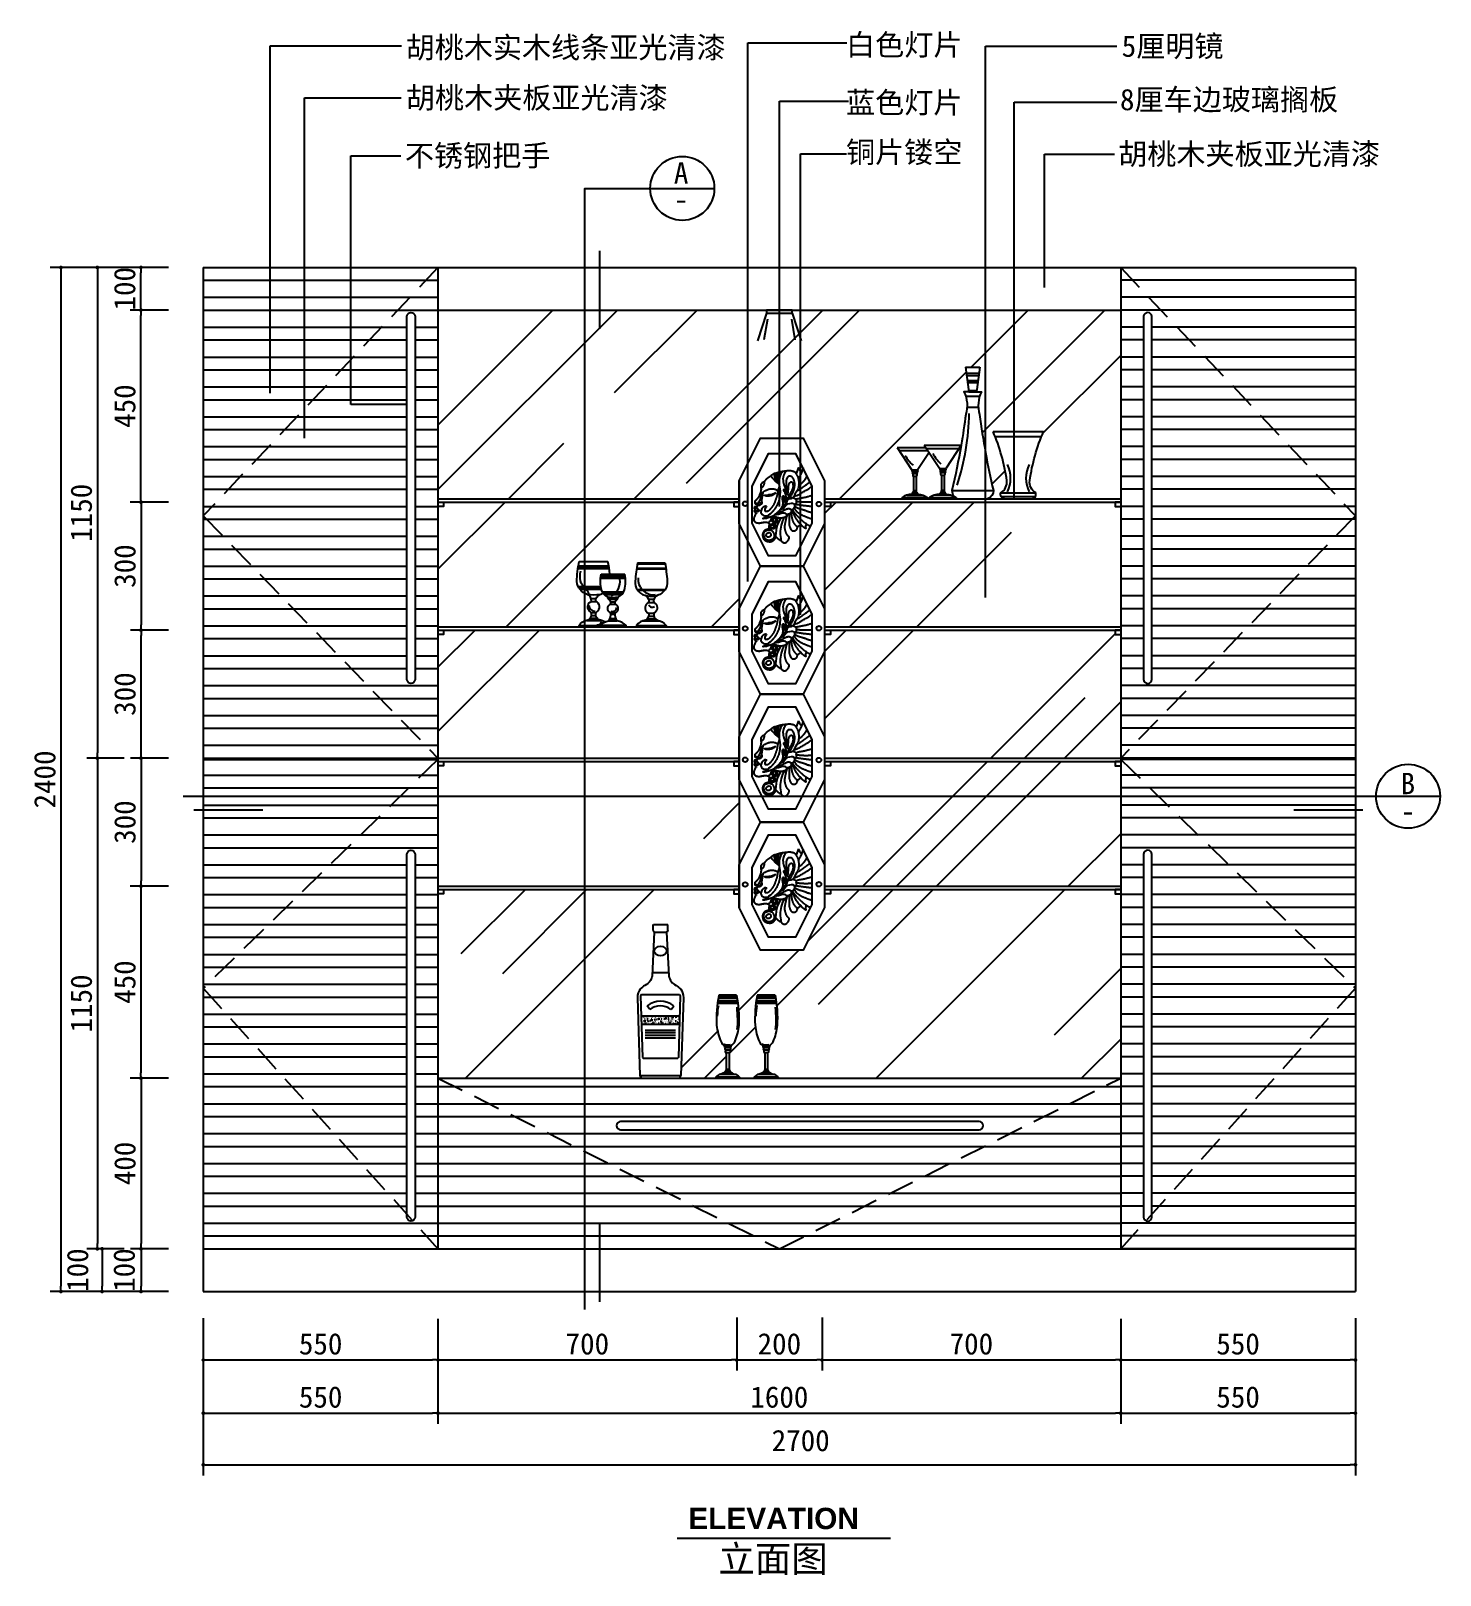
# Model space of a CAD drawing. Extents: x 377 to 3679, y 2766 to 6385.
import ezdxf
from ezdxf.enums import TextEntityAlignment as Align

# ---------------------------------------------------------------- set-up
doc = ezdxf.new("R2010")
doc.units = 0
doc.header["$MEASUREMENT"] = 0
doc.linetypes.add('DASHED2', pattern=[9.525, 6.35, -3.175])
doc.layers.get('0').update_dxf_attribs({"linetype": 'CONTINUOUS'})
doc.layers.get('DEFPOINTS').update_dxf_attribs({"linetype": 'CONTINUOUS'})
for name, color, linetype in [('2', 2, 'CONTINUOUS'), ('3', 3, 'CONTINUOUS'), ('4', 4, 'CONTINUOUS'), ('7', 7, 'CONTINUOUS'), ('BH', 3, 'CONTINUOUS'), ('DIM', 3, 'CONTINUOUS'), ('TEXT', 3, 'CONTINUOUS')]:
    doc.layers.add(name, color=color, linetype=linetype)
doc.styles.add('HT', font='swisseb.ttf')
doc.styles.add('HZ', font='')
doc.styles.get('HZ').set_extended_font_data('仿宋_GB2312')
doc.dimstyles.get("Standard").update_dxf_attribs({"dimscale": 25, "dimtxt": 2, "dimasz": 0.5, "dimexe": 1, "dimexo": 1, "dimgap": 0.5, "dimtad": 1, "dimdec": 0, "dimzin": 0, "dimtxsty": 'HZ', "dimblk1": 'DOT', "dimblk2": 'DOT', "dimsah": 1, "dimcen": 0, "dimclrd": 256, "dimclre": 256, "dimclrt": 256, "dimazin": 3, "dimtfac": 0.5, "dimtdec": 0, "dimtmove": 0, "dimatfit": 3, "dimtolj": 1, "dimtzin": 0})
pattern_1 = [(45, (-7283.46, 4749.96), (431.052, 1149.473), [7620, -1016, 2540, -508]), (45, (-6985.3, 5407.3), (-836.96, 118.54), [1524, -167.64, 3048, -381]), (45, (-7409.2, 5234.9), (1627.222, 2108.564), [4064, -711.2, 2032, -508])]

msp = doc.modelspace()

# ---------------------------------------------------------------- texts
at = {"layer": 'TEXT', "style": 'HZ'}
for s, p in [('胡桃木实木线条亚光清漆', (1254.8, 6321.6)), ('白色灯片', (2287, 6327.9)), ('5厘明镜', (2933, 6324.7)), ('胡桃木夹板亚光清漆', (1255.4, 6203.8)), ('蓝色灯片', (2287, 6192.6)), ('8厘车边玻璃搁板', (2929, 6199.6)), ('不锈钢把手', (1253.1, 6068.2)), ('铜片镂空', (2287, 6076.3)), ('胡桃木夹板亚光清漆', (2924.7, 6072))]:
    msp.add_text(s, height=50, dxfattribs=at).set_placement(p)
for s, p in [('A', (1900.5, 6027.6)), ('-', (1900.4, 5966.1)), ('B', (3603.7, 4596.5)), ('-', (3604, 4531.9))]:
    msp.add_text(s, height=50, dxfattribs=at).set_placement(p, align=Align.CENTER)
at = {"layer": 'TEXT', "linetype": 'BYBLOCK'}
for s, height, style, p in [('ELEVATION', 50, 'HT', (1917.4, 2874)), ('立面图', 62.5, 'HZ', (1988, 2773))]:
    msp.add_text(s, height=height, dxfattribs=dict(at, style=style)).set_placement(p)

# ---------------------------------------------------------------- blocks, each defined once
blk = doc.blocks.new('_DOT')
at = {"color": 0, "linetype": 'BYBLOCK'}
blk.add_line((-0.35, 0), (-1, 0), dxfattribs=at)
at = {"color": 0, "linetype": 'BYBLOCK', "const_width": 0.35}
blk.add_lwpolyline([(-0.175, 0, 1), (0.175, 0, 1)], format="xyb", close=True, dxfattribs=at)
blk = doc.blocks.new('*D22')
at = {"linetype": 'BYBLOCK'}
for p, q in [((10744.2, -1313.6), (10744.2, -1534.9)), ((10206.7, -1509.9), (10731.7, -1509.9))]:
    blk.add_line(p, q, dxfattribs=at)
at = {"layer": 'DEFPOINTS', "color": 0, "linetype": 'BYBLOCK'}
for p in [(10194.2, -1288.6), (10744.2, -1288.6), (10744.2, -1509.9)]:
    blk.add_point(p, dxfattribs=at)
at = {"linetype": 'BYBLOCK', "xscale": 12.5, "yscale": 12.5, "zscale": 12.5, "rotation": 180}
blk.add_blockref('_DOT', (10194.2, -1509.9), dxfattribs=at)
at = {"linetype": 'BYBLOCK', "xscale": 12.5, "yscale": 12.5, "zscale": 12.5}
blk.add_blockref('_DOT', (10744.2, -1509.9), dxfattribs=at)
at = {"linetype": 'BYBLOCK', "insert": (10469.2, -1472.4), "char_height": 50, "attachment_point": 5, "style": 'HZ'}
blk.add_mtext('\\A1;550', dxfattribs=at)
blk = doc.blocks.new('*D12')
at = {"linetype": 'BYBLOCK'}
for p, q in [((10253.6, -1488.4), (10253.6, -1610.1)), ((10803.6, -1487), (10803.6, -1610.1)), ((10266.1, -1585.1), (10791.1, -1585.1))]:
    blk.add_line(p, q, dxfattribs=at)
at = {"layer": 'DEFPOINTS', "color": 0, "linetype": 'BYBLOCK'}
for p in [(10253.6, -1463.4), (10803.6, -1462), (10803.6, -1585.1)]:
    blk.add_point(p, dxfattribs=at)
at = {"linetype": 'BYBLOCK', "xscale": 12.5, "yscale": 12.5, "zscale": 12.5, "rotation": 180}
blk.add_blockref('_DOT', (10253.6, -1585.1), dxfattribs=at)
at = {"linetype": 'BYBLOCK', "xscale": 12.5, "yscale": 12.5, "zscale": 12.5}
blk.add_blockref('_DOT', (10803.6, -1585.1), dxfattribs=at)
at = {"linetype": 'BYBLOCK', "insert": (10528.6, -1547.6), "char_height": 50, "attachment_point": 5, "style": 'HZ'}
blk.add_mtext('\\A1;550', dxfattribs=at)
blk = doc.blocks.new('*D4')
at = {"linetype": 'BYBLOCK'}
for p, q in [((8044.2, -1387.2), (8044.2, -1654.6)), ((10744.2, -1387.2), (10744.2, -1654.6)), ((8056.7, -1629.6), (10731.7, -1629.6))]:
    blk.add_line(p, q, dxfattribs=at)
at = {"layer": 'DEFPOINTS', "color": 0, "linetype": 'BYBLOCK'}
for p in [(8044.2, -1362.2), (10744.2, -1362.2), (10744.2, -1629.6)]:
    blk.add_point(p, dxfattribs=at)
at = {"linetype": 'BYBLOCK', "xscale": 12.5, "yscale": 12.5, "zscale": 12.5, "rotation": 180}
blk.add_blockref('_DOT', (8044.2, -1629.6), dxfattribs=at)
at = {"linetype": 'BYBLOCK', "xscale": 12.5, "yscale": 12.5, "zscale": 12.5}
blk.add_blockref('_DOT', (10744.2, -1629.6), dxfattribs=at)
at = {"linetype": 'BYBLOCK', "insert": (9444.2, -1573.2), "char_height": 50, "attachment_point": 5, "style": 'HZ'}
blk.add_mtext('\\A1;2700', dxfattribs=at)
blk = doc.blocks.new('*D17')
at = {"linetype": 'BYBLOCK'}
for p, q in [((7843.1, -85.7), (7843.1, -1210.7)), ((7906.1, -1223.2), (7818.1, -1223.2))]:
    blk.add_line(p, q, dxfattribs=at)
at = {"layer": 'DEFPOINTS', "color": 0, "linetype": 'BYBLOCK'}
for p in [(7931.1, -73.2), (7843.1, -1223.2), (7931.1, -1223.2)]:
    blk.add_point(p, dxfattribs=at)
at = {"linetype": 'BYBLOCK', "xscale": 12.5, "yscale": 12.5, "zscale": 12.5}
for p, rotation in [((7843.1, -73.2), 90), ((7843.1, -1223.2), 270)]:
    blk.add_blockref('_DOT', p, dxfattribs=dict(at, rotation=rotation))
at = {"linetype": 'BYBLOCK', "insert": (7805.6, -648.2), "char_height": 50, "attachment_point": 5, "rotation": 90, "style": 'HZ'}
blk.add_mtext('\\A1;1150', dxfattribs=at)
blk = doc.blocks.new('*D3')
at = {"linetype": 'BYBLOCK'}
for p, q in [((7929.8, 975.5), (7721.6, 975.5)), ((7746.6, 963), (7746.6, -1412)), ((7930, -1424.5), (7721.6, -1424.5))]:
    blk.add_line(p, q, dxfattribs=at)
at = {"layer": 'DEFPOINTS', "color": 0, "linetype": 'BYBLOCK'}
for p in [(7954.8, 975.5), (7746.6, -1424.5), (7955, -1424.5)]:
    blk.add_point(p, dxfattribs=at)
at = {"linetype": 'BYBLOCK', "xscale": 12.5, "yscale": 12.5, "zscale": 12.5}
for p, rotation in [((7746.6, 975.5), 90), ((7746.6, -1424.5), 270)]:
    blk.add_blockref('_DOT', p, dxfattribs=dict(at, rotation=rotation))
at = {"linetype": 'BYBLOCK', "insert": (7709.1, -224.5), "char_height": 50, "attachment_point": 5, "rotation": 90, "style": 'HZ'}
blk.add_mtext('\\A1;2400', dxfattribs=at)
blk = doc.blocks.new('*D1')
at = {"linetype": 'BYBLOCK'}
for p, q in [((8009.1, -823.2), (7919.6, -823.2)), ((7944.6, -835.7), (7944.6, -1210.7)), ((8009.1, -1223.2), (7919.6, -1223.2))]:
    blk.add_line(p, q, dxfattribs=at)
at = {"layer": 'DEFPOINTS', "color": 0, "linetype": 'BYBLOCK'}
for p in [(8034.1, -823.2), (7944.6, -1223.2), (8034.1, -1223.2)]:
    blk.add_point(p, dxfattribs=at)
at = {"linetype": 'BYBLOCK', "xscale": 12.5, "yscale": 12.5, "zscale": 12.5}
for p, rotation in [((7944.6, -823.2), 90), ((7944.6, -1223.2), 270)]:
    blk.add_blockref('_DOT', p, dxfattribs=dict(at, rotation=rotation))
at = {"linetype": 'BYBLOCK', "insert": (7907.1, -1023.2), "char_height": 50, "attachment_point": 5, "rotation": 90, "style": 'HZ'}
blk.add_mtext('\\A1;400', dxfattribs=at)
blk = doc.blocks.new('*D20')
at = {"linetype": 'BYBLOCK'}
for p, q in [((8044.2, -1312.1), (8044.2, -1534.9)), ((8594.2, -1344.6), (8594.2, -1534.9)), ((8056.7, -1509.9), (8581.7, -1509.9))]:
    blk.add_line(p, q, dxfattribs=at)
at = {"layer": 'DEFPOINTS', "color": 0, "linetype": 'BYBLOCK'}
for p in [(8044.2, -1287.1), (8594.2, -1319.6), (8594.2, -1509.9)]:
    blk.add_point(p, dxfattribs=at)
at = {"linetype": 'BYBLOCK', "xscale": 12.5, "yscale": 12.5, "zscale": 12.5, "rotation": 180}
blk.add_blockref('_DOT', (8044.2, -1509.9), dxfattribs=at)
at = {"linetype": 'BYBLOCK', "xscale": 12.5, "yscale": 12.5, "zscale": 12.5}
blk.add_blockref('_DOT', (8594.2, -1509.9), dxfattribs=at)
at = {"linetype": 'BYBLOCK', "insert": (8319.2, -1472.4), "char_height": 50, "attachment_point": 5, "style": 'HZ'}
blk.add_mtext('\\A1;550', dxfattribs=at)
blk = doc.blocks.new('*D11')
at = {"linetype": 'BYBLOCK'}
for p, q in [((7903.6, -1487), (7903.6, -1610.1)), ((8453.6, -1488.4), (8453.6, -1610.1)), ((7916.1, -1585.1), (8441.1, -1585.1))]:
    blk.add_line(p, q, dxfattribs=at)
at = {"layer": 'DEFPOINTS', "color": 0, "linetype": 'BYBLOCK'}
for p in [(7903.6, -1462), (8453.6, -1463.4), (8453.6, -1585.1)]:
    blk.add_point(p, dxfattribs=at)
at = {"linetype": 'BYBLOCK', "xscale": 12.5, "yscale": 12.5, "zscale": 12.5, "rotation": 180}
blk.add_blockref('_DOT', (7903.6, -1585.1), dxfattribs=at)
at = {"linetype": 'BYBLOCK', "xscale": 12.5, "yscale": 12.5, "zscale": 12.5}
blk.add_blockref('_DOT', (8453.6, -1585.1), dxfattribs=at)
at = {"linetype": 'BYBLOCK', "insert": (8178.6, -1547.6), "char_height": 50, "attachment_point": 5, "style": 'HZ'}
blk.add_mtext('\\A1;550', dxfattribs=at)
blk = doc.blocks.new('*D2')
at = {"linetype": 'BYBLOCK'}
for p, q in [((7973.6, -1519), (7884.1, -1519)), ((7909.1, -1531.5), (7909.1, -1606.5)), ((7973.6, -1619), (7884.1, -1619))]:
    blk.add_line(p, q, dxfattribs=at)
at = {"layer": 'DEFPOINTS', "color": 0, "linetype": 'BYBLOCK'}
for p in [(7998.6, -1519), (7909.1, -1619), (7998.6, -1619)]:
    blk.add_point(p, dxfattribs=at)
at = {"linetype": 'BYBLOCK', "xscale": 12.5, "yscale": 12.5, "zscale": 12.5}
for p, rotation in [((7909.1, -1519), 90), ((7909.1, -1619), 270)]:
    blk.add_blockref('_DOT', p, dxfattribs=dict(at, rotation=rotation))
at = {"linetype": 'BYBLOCK', "insert": (7869.8, -1569), "char_height": 50, "attachment_point": 5, "rotation": 90, "style": 'HZ'}
blk.add_mtext('\\A1;100', dxfattribs=at)
blk = doc.blocks.new('*D18')
at = {"linetype": 'BYBLOCK'}
for p, q in [((7843.1, -1337), (7843.1, -1412)), ((7906.1, -1424.5), (7818.1, -1424.5))]:
    blk.add_line(p, q, dxfattribs=at)
at = {"layer": 'DEFPOINTS', "color": 0, "linetype": 'BYBLOCK'}
for p in [(7931.1, -1324.5), (7843.1, -1424.5), (7931.1, -1424.5)]:
    blk.add_point(p, dxfattribs=at)
at = {"linetype": 'BYBLOCK', "xscale": 12.5, "yscale": 12.5, "zscale": 12.5}
for p, rotation in [((7843.1, -1324.5), 90), ((7843.1, -1424.5), 270)]:
    blk.add_blockref('_DOT', p, dxfattribs=dict(at, rotation=rotation))
at = {"linetype": 'BYBLOCK', "insert": (7785.9, -1374.5), "char_height": 50, "attachment_point": 5, "rotation": 90, "style": 'HZ'}
blk.add_mtext('\\A1;100', dxfattribs=at)
blk = doc.blocks.new('*D21')
at = {"linetype": 'BYBLOCK'}
for p, q in [((10194.2, -1313.6), (10194.2, -1534.9)), ((8606.7, -1509.9), (10181.7, -1509.9))]:
    blk.add_line(p, q, dxfattribs=at)
at = {"layer": 'DEFPOINTS', "color": 0, "linetype": 'BYBLOCK'}
for p in [(10194.2, -1288.6), (8594.2, -1319.6), (10194.2, -1509.9)]:
    blk.add_point(p, dxfattribs=at)
at = {"linetype": 'BYBLOCK', "xscale": 12.5, "yscale": 12.5, "zscale": 12.5, "rotation": 180}
blk.add_blockref('_DOT', (8594.2, -1509.9), dxfattribs=at)
at = {"linetype": 'BYBLOCK', "xscale": 12.5, "yscale": 12.5, "zscale": 12.5}
blk.add_blockref('_DOT', (10194.2, -1509.9), dxfattribs=at)
at = {"linetype": 'BYBLOCK', "insert": (9394.2, -1472.4), "char_height": 50, "attachment_point": 5, "style": 'HZ'}
blk.add_mtext('\\A1;1600', dxfattribs=at)
blk = doc.blocks.new('*D14')
at = {"linetype": 'BYBLOCK'}
for p, q in [((2153.4, -1035.4), (2153.4, -1159.6)), ((2353.4, -1035.4), (2353.4, -1159.6)), ((2165.9, -1134.6), (2340.9, -1134.6))]:
    blk.add_line(p, q, dxfattribs=at)
at = {"layer": 'DEFPOINTS', "color": 0, "linetype": 'BYBLOCK'}
for p in [(2153.4, -1010.4), (2353.4, -1010.4), (2353.4, -1134.6)]:
    blk.add_point(p, dxfattribs=at)
at = {"linetype": 'BYBLOCK', "xscale": 12.5, "yscale": 12.5, "zscale": 12.5, "rotation": 180}
blk.add_blockref('_DOT', (2153.4, -1134.6), dxfattribs=at)
at = {"linetype": 'BYBLOCK', "xscale": 12.5, "yscale": 12.5, "zscale": 12.5}
blk.add_blockref('_DOT', (2353.4, -1134.6), dxfattribs=at)
at = {"linetype": 'BYBLOCK', "insert": (2253.4, -1097.1), "char_height": 50, "attachment_point": 5, "style": 'HZ'}
blk.add_mtext('\\A1;200', dxfattribs=at)
blk = doc.blocks.new('*D13')
at = {"linetype": 'BYBLOCK'}
for p, q in [((9294.2, -1384.6), (9294.2, -1508.8)), ((8594.2, -1418.1), (8594.2, -1508.8)), ((8606.7, -1483.8), (9281.7, -1483.8))]:
    blk.add_line(p, q, dxfattribs=at)
at = {"layer": 'DEFPOINTS', "color": 0, "linetype": 'BYBLOCK'}
for p in [(9294.2, -1359.6), (8594.2, -1393.1), (9294.2, -1483.8)]:
    blk.add_point(p, dxfattribs=at)
at = {"linetype": 'BYBLOCK', "xscale": 12.5, "yscale": 12.5, "zscale": 12.5, "rotation": 180}
blk.add_blockref('_DOT', (8594.2, -1483.8), dxfattribs=at)
at = {"linetype": 'BYBLOCK', "xscale": 12.5, "yscale": 12.5, "zscale": 12.5}
blk.add_blockref('_DOT', (9294.2, -1483.8), dxfattribs=at)
at = {"linetype": 'BYBLOCK', "insert": (8944.2, -1446.3), "char_height": 50, "attachment_point": 5, "style": 'HZ'}
blk.add_mtext('\\A1;700', dxfattribs=at)
blk = doc.blocks.new('*D15')
at = {"linetype": 'BYBLOCK'}
for p, q in [((9494.2, -1384.6), (9494.2, -1508.8)), ((10194.2, -1413.6), (10194.2, -1508.8)), ((9506.7, -1483.8), (10181.7, -1483.8))]:
    blk.add_line(p, q, dxfattribs=at)
at = {"layer": 'DEFPOINTS', "color": 0, "linetype": 'BYBLOCK'}
for p in [(9494.2, -1359.6), (10194.2, -1388.6), (10194.2, -1483.8)]:
    blk.add_point(p, dxfattribs=at)
at = {"linetype": 'BYBLOCK', "xscale": 12.5, "yscale": 12.5, "zscale": 12.5, "rotation": 180}
blk.add_blockref('_DOT', (9494.2, -1483.8), dxfattribs=at)
at = {"linetype": 'BYBLOCK', "xscale": 12.5, "yscale": 12.5, "zscale": 12.5}
blk.add_blockref('_DOT', (10194.2, -1483.8), dxfattribs=at)
at = {"linetype": 'BYBLOCK', "insert": (9844.2, -1446.3), "char_height": 50, "attachment_point": 5, "style": 'HZ'}
blk.add_mtext('\\A1;700', dxfattribs=at)
blk = doc.blocks.new('*D16')
at = {"linetype": 'BYBLOCK'}
for p, q in [((7906.1, 1076.8), (7818.1, 1076.8)), ((7843.1, 1064.3), (7843.1, -60.7)), ((7906.1, -73.2), (7818.1, -73.2))]:
    blk.add_line(p, q, dxfattribs=at)
at = {"layer": 'DEFPOINTS', "color": 0, "linetype": 'BYBLOCK'}
for p in [(7931.1, 1076.8), (7843.1, -73.2), (7931.1, -73.2)]:
    blk.add_point(p, dxfattribs=at)
at = {"linetype": 'BYBLOCK', "xscale": 12.5, "yscale": 12.5, "zscale": 12.5}
for p, rotation in [((7843.1, 1076.8), 90), ((7843.1, -73.2), 270)]:
    blk.add_blockref('_DOT', p, dxfattribs=dict(at, rotation=rotation))
at = {"linetype": 'BYBLOCK', "insert": (7805.6, 501.8), "char_height": 50, "attachment_point": 5, "rotation": 90, "style": 'HZ'}
blk.add_mtext('\\A1;1150', dxfattribs=at)
blk = doc.blocks.new('*D7')
at = {"linetype": 'BYBLOCK'}
for p, q in [((7973.4, 981), (7883.9, 981)), ((7908.9, 893.5), (7908.9, 968.5)), ((7973.4, 881), (7883.9, 881))]:
    blk.add_line(p, q, dxfattribs=at)
at = {"layer": 'DEFPOINTS', "color": 0, "linetype": 'BYBLOCK'}
for p in [(7908.9, 981), (7998.4, 981), (7998.4, 881)]:
    blk.add_point(p, dxfattribs=at)
at = {"linetype": 'BYBLOCK', "xscale": 12.5, "yscale": 12.5, "zscale": 12.5}
for p, rotation in [((7908.9, 981), 90), ((7908.9, 881), 270)]:
    blk.add_blockref('_DOT', p, dxfattribs=dict(at, rotation=rotation))
at = {"linetype": 'BYBLOCK', "insert": (7871, 931), "char_height": 50, "attachment_point": 5, "rotation": 90, "style": 'HZ'}
blk.add_mtext('\\A1;100', dxfattribs=at)
blk = doc.blocks.new('*D8')
at = {"linetype": 'BYBLOCK'}
for p, q in [((7973.4, -219), (7884.1, -219)), ((7909.1, -231.5), (7909.1, -506.5)), ((7973.6, -519), (7884.1, -519))]:
    blk.add_line(p, q, dxfattribs=at)
at = {"layer": 'DEFPOINTS', "color": 0, "linetype": 'BYBLOCK'}
for p in [(7998.4, -219), (7909.1, -519), (7998.6, -519)]:
    blk.add_point(p, dxfattribs=at)
at = {"linetype": 'BYBLOCK', "xscale": 12.5, "yscale": 12.5, "zscale": 12.5}
for p, rotation in [((7909.1, -219), 90), ((7909.1, -519), 270)]:
    blk.add_blockref('_DOT', p, dxfattribs=dict(at, rotation=rotation))
at = {"linetype": 'BYBLOCK', "insert": (7871.6, -369), "char_height": 50, "attachment_point": 5, "rotation": 90, "style": 'HZ'}
blk.add_mtext('\\A1;300', dxfattribs=at)
blk = doc.blocks.new('*D5')
at = {"linetype": 'BYBLOCK'}
for p, q in [((7962.6, -373.2), (7873.1, -373.2)), ((7898.1, -385.7), (7898.1, -810.7)), ((7962.6, -823.2), (7873.1, -823.2))]:
    blk.add_line(p, q, dxfattribs=at)
at = {"layer": 'DEFPOINTS', "color": 0, "linetype": 'BYBLOCK'}
for p in [(7987.6, -373.2), (7898.1, -823.2), (7987.6, -823.2)]:
    blk.add_point(p, dxfattribs=at)
at = {"linetype": 'BYBLOCK', "xscale": 12.5, "yscale": 12.5, "zscale": 12.5}
for p, rotation in [((7898.1, -373.2), 90), ((7898.1, -823.2), 270)]:
    blk.add_blockref('_DOT', p, dxfattribs=dict(at, rotation=rotation))
at = {"linetype": 'BYBLOCK', "insert": (7860.6, -598.2), "char_height": 50, "attachment_point": 5, "rotation": 90, "style": 'HZ'}
blk.add_mtext('\\A1;450', dxfattribs=at)
blk = doc.blocks.new('*D10')
at = {"linetype": 'BYBLOCK'}
for p, q in [((7973.4, 381), (7884.1, 381)), ((7909.1, 368.5), (7909.1, 93.5)), ((7973.6, 81), (7884.1, 81))]:
    blk.add_line(p, q, dxfattribs=at)
at = {"layer": 'DEFPOINTS', "color": 0, "linetype": 'BYBLOCK'}
for p in [(7998.4, 381), (7909.1, 81), (7998.6, 81)]:
    blk.add_point(p, dxfattribs=at)
at = {"linetype": 'BYBLOCK', "xscale": 12.5, "yscale": 12.5, "zscale": 12.5}
for p, rotation in [((7909.1, 381), 90), ((7909.1, 81), 270)]:
    blk.add_blockref('_DOT', p, dxfattribs=dict(at, rotation=rotation))
at = {"linetype": 'BYBLOCK', "insert": (7871.6, 231), "char_height": 50, "attachment_point": 5, "rotation": 90, "style": 'HZ'}
blk.add_mtext('\\A1;300', dxfattribs=at)
blk = doc.blocks.new('*D9')
at = {"linetype": 'BYBLOCK'}
for p, q in [((7973.6, 81), (7884.1, 81)), ((7909.1, -206.5), (7909.1, 68.5)), ((7973.4, -219), (7884.1, -219))]:
    blk.add_line(p, q, dxfattribs=at)
at = {"layer": 'DEFPOINTS', "color": 0, "linetype": 'BYBLOCK'}
for p in [(7909.1, 81), (7998.6, 81), (7998.4, -219)]:
    blk.add_point(p, dxfattribs=at)
at = {"linetype": 'BYBLOCK', "xscale": 12.5, "yscale": 12.5, "zscale": 12.5}
for p, rotation in [((7909.1, 81), 90), ((7909.1, -219), 270)]:
    blk.add_blockref('_DOT', p, dxfattribs=dict(at, rotation=rotation))
at = {"linetype": 'BYBLOCK', "insert": (7871.6, -69), "char_height": 50, "attachment_point": 5, "rotation": 90, "style": 'HZ'}
blk.add_mtext('\\A1;300', dxfattribs=at)
blk = doc.blocks.new('*D6')
at = {"linetype": 'BYBLOCK'}
for p, q in [((7962.4, 976.8), (7872.9, 976.8)), ((7897.9, 539.3), (7897.9, 964.3)), ((7962.4, 526.8), (7872.9, 526.8))]:
    blk.add_line(p, q, dxfattribs=at)
at = {"layer": 'DEFPOINTS', "color": 0, "linetype": 'BYBLOCK'}
for p in [(7897.9, 976.8), (7987.4, 976.8), (7987.4, 526.8)]:
    blk.add_point(p, dxfattribs=at)
at = {"linetype": 'BYBLOCK', "xscale": 12.5, "yscale": 12.5, "zscale": 12.5}
for p, rotation in [((7897.9, 976.8), 90), ((7897.9, 526.8), 270)]:
    blk.add_blockref('_DOT', p, dxfattribs=dict(at, rotation=rotation))
at = {"linetype": 'BYBLOCK', "insert": (7860.4, 751.8), "char_height": 50, "attachment_point": 5, "rotation": 90, "style": 'HZ'}
blk.add_mtext('\\A1;450', dxfattribs=at)
blk = doc.blocks.new('灯-2')
at = {"layer": '3', "color": 3}
for p, q in [((-40, -10), (-68, -95.9)), ((-37.5, -27.9), (-48, -92.4)), ((37.5, -27.9), (48, -92.4)), ((40, -10), (68, -95.9))]:
    blk.add_line(p, q, dxfattribs=at)
blk.add_lwpolyline([(-40, -10), (40, -10), (40, 0), (-40, 0)], close=True, dxfattribs=at)
blk = doc.blocks.new('A$C46CD63E8')
at = {"layer": '3'}
for p, q in [((55.8, 192.2), (0, 192.2)), ((48, 185.7), (7.8, 185.7)), ((40.9, 183.7), (14.8, 183.7)), ((36.8, 181.8), (18.9, 181.8)), ((34.6, 179.9), (21.2, 179.9)), ((33.1, 177.9), (22.7, 177.9)), ((32.1, 176), (23.7, 176)), ((31.4, 174), (24.4, 174)), ((33.3, 123.3), (22.4, 123.3)), ((32.3, 128.9), (23.5, 128.9)), ((31.4, 134.8), (24.4, 134.8)), ((51.9, 19.4), (3.8, 19.4)), ((51.4, 15.5), (4.3, 15.5)), ((51, 12.9), (4.7, 12.9)), ((50, 6.5), (5.7, 6.5)), ((49.6, 3.9), (6.2, 3.9))]:
    blk.add_line(p, q, dxfattribs=at)
blk.add_lwpolyline([(49.2, 27.5, 0.004174), (50.7, 56, 0.065887), (49, 80, 0.065887)], format="xyb", dxfattribs=at)
for centre, radius, start, end in [((27.7, 94.8), 21.9, 73.6612, 116.9572), ((148.8, 51.8), 144.6, 181.1354, 191.0265)]:
    blk.add_arc(centre, radius, start, end, dxfattribs=at)
at = {"layer": '4'}
for p, q in [((55.8, 194.1), (0, 194.1)), ((48.8, 0), (6.9, 0))]:
    blk.add_line(p, q, dxfattribs=at)
for points in [[(7.8, 185.7, -0.131773), (0, 192.2), (0, 194.1)], [(12.2, 109.3, -0.183031), (21, 118.2, -0.571887), (22.4, 123.3, -0.657659), (23.5, 128.9, -0.575937), (24.4, 134.8), (24.4, 174, 0.284365), (13.9, 184, -0.081386), (7.8, 185.7, -0.081386)], [(43.5, 109.3, 0.183031), (34.7, 118.2, 0.571887), (33.3, 123.3, 0.657659), (32.3, 128.9, 0.575937), (31.4, 134.8), (31.4, 174, -0.284365), (41.8, 184, 0.081386), (47.9, 185.7, 0.081386)], [(48, 185.7, 0.131773), (55.8, 192.2), (55.8, 194.1)], [(6.9, 0, -0.061195), (2, 70, -0.076915), (12.2, 109.3, -0.020975)], [(48.8, 0, 0.061195), (53.7, 70, 0.076915), (43.5, 109.3, 0.020975)]]:
    blk.add_lwpolyline(points, format="xyb", dxfattribs=at)
blk.add_arc((27.9, 96.2), 23, 72.6799, 107.3201, dxfattribs=at)
blk = doc.blocks.new('45')
at = {"layer": '4', "xscale": -1, "rotation": 180}
blk.add_blockref('A$C46CD63E8', (-27.9, 194.1), dxfattribs=at)
blk = doc.blocks.new('37')
at = {"layer": '3'}
h = blk.add_hatch(dxfattribs=at)
h.set_pattern_fill('AR-SAND', color=3, scale=0.1, style=0)
h.set_pattern_definition([(37.5, (12389.268, -13778.6234), (-0.1600031, 4.8941324), [0, -3.8608, 0, -4.318, 0, -4.1275]), (7.5, (12389.268, -13778.6234), (4.4952328, 7.168251), [0, -2.0828, 0, -3.4798, 0, -1.3335]), (327.5, (12386.144, -13778.6234), (7.9099237, 0.0143718), [0, -1.27, 0, -4.572, 0, -5.969]), (317.5, (12386.144, -13778.6234), (7.6355645, 2.2292932), [0, -0.635, 0, -2.9972, 0, -3.429])])
h.paths.add_polyline_path([(0, 121.7), (-37.6, 121.7), (-37.1, 105.6), (0, 105.6)])
h.paths.add_polyline_path([(37.6, 121.7), (0, 121.7), (0, 105.6), (37.1, 105.6)])
h = blk.add_hatch(dxfattribs=at)
h.set_pattern_fill('AR-SAND', color=3, scale=0.2, style=0)
h.set_pattern_definition([(37.5, (12389.268, -13778.623), (-0.3200063, 9.7882647), [0, -7.7216, 0, -8.636, 0, -8.255]), (7.5, (12389.268, -13778.623), (8.990466, 14.336502), [0, -4.1656, 0, -6.9596, 0, -2.667]), (327.5, (12383.02, -13778.623), (15.8198474, 0.0287437), [0, -2.54, 0, -9.144, 0, -11.938]), (317.5, (12383.02, -13778.623), (15.271129, 4.458586), [0, -1.27, 0, -5.9944, 0, -6.858])])
h.paths.add_polyline_path([(0, 121.7), (-37.6, 121.7), (-37.1, 105.6), (0, 105.6)])
h.paths.add_polyline_path([(37.6, 121.7), (0, 121.7), (0, 105.6), (37.1, 105.6)])
at = {"layer": '3', "color": 3}
for p, q in [((-16.1, 206.5), (16.1, 206.5)), ((-37, 163.5), (-38.8, 160.5)), ((-38.8, 160.5), (-35, 40.3)), ((-37, 163.5), (37, 163.5)), ((38.8, 160.5), (35, 40.3)), ((37, 163.5), (38.8, 160.5)), ((-37.6, 121.7), (37.6, 121.7)), ((-20.7, 133.9), (-26.2, 140.9)), ((20.7, 133.9), (26.2, 140.9)), ((-37.1, 105.6), (37.1, 105.6)), ((-29.6, 93.5), (29.6, 93.5)), ((-29.6, 88.8), (29.6, 88.8)), ((-29.6, 83.7), (29.6, 83.7)), ((-29.6, 78.6), (29.6, 78.6)), ((-35, 40.3), (-33.9, 39.1)), ((-33.9, 39.1), (33.9, 39.1)), ((35, 40.3), (33.9, 39.1)), ((-40, 5), (40, 5))]:
    blk.add_line(p, q, dxfattribs=at)
for radius in [42.4, 33.4]:
    blk.add_arc((0, 107.6), radius, 51.8466, 128.1534, dxfattribs=at)
blk.add_ellipse((0, 248.2), major_axis=(12.1, 0), ratio=0.772192, dxfattribs=at)
at = {"layer": '4'}
for p, q in [((-12, 285.3), (-16.4, 200)), ((-14.5, 299.3), (-13.8, 300)), ((-14.5, 288.1), (-14.5, 299.3)), ((-13.8, 300), (13.8, 300)), ((-12, 285.3), (12, 285.3)), ((12, 285.3), (16.4, 200)), ((14.5, 299.3), (13.8, 300)), ((14.5, 288.1), (14.5, 299.3)), ((-45, 156.7), (-40, 5)), ((45, 156.7), (40, 5)), ((-35.7, 0), (35.7, 0))]:
    blk.add_line(p, q, dxfattribs=at)
for centre, start, end in [((-33.7, 6.1), 189.6878, 251.1962), ((33.7, 6.1), 288.8038, 350.3122)]:
    blk.add_arc(centre, 6.42, start, end, dxfattribs=at)
for points, knots in [([(-14.5, 288.6), (-14.5, 288.6), (-14.6, 287.9), (-13.9, 286.4), (-12.5, 285.9), (-12, 285.3)], [3.285569, 3.285569, 3.285569, 3.285569, 3.394659, 5.308018, 7.565663, 7.565663, 7.565663, 7.565663]), ([(14.5, 288.6), (14.5, 288.6), (14.6, 287.9), (13.9, 286.4), (12.5, 285.9), (12, 285.3)], [3.285569, 3.285569, 3.285569, 3.285569, 3.394659, 5.308018, 7.565663, 7.565663, 7.565663, 7.565663]), ([(-16.4, 200), (-16.9, 195.6), (-19.8, 189.1), (-27.9, 181.5), (-44.6, 173), (-45, 156.7)], [0, 0, 0, 0, 36.326329, 58.221562, 81.361054, 81.361054, 81.361054, 81.361054]), ([(16.4, 200), (16.9, 195.6), (19.8, 189.1), (27.9, 181.5), (44.6, 173), (45, 156.7)], [0, 0, 0, 0, 36.326329, 58.221562, 81.361054, 81.361054, 81.361054, 81.361054])]:
    blk.add_open_spline(points, degree=3, knots=knots, dxfattribs=at)
blk = doc.blocks.new('FH12E022')
at = {"layer": '3'}
for p, q in [((18.7, 151.6), (92.3, 151.6)), ((19, 153.3), (92, 153.3)), ((19.4, 155.9), (91.6, 155.9)), ((19.7, 157.6), (91.3, 157.6)), ((156.2, 150.5), (225.1, 150.5)), ((156.4, 152.2), (224.8, 152.2)), ((158.1, 162.6), (223.1, 162.6)), ((19.5, 109.1), (72.4, 109.1)), ((71.9, 128.9), (130.2, 128.9)), ((72, 130.6), (130, 130.6)), ((72.3, 133.2), (129.7, 133.2)), ((72.6, 135), (129.5, 135)), ((20.4, 107.4), (72.7, 107.4)), ((21.9, 104.8), (73.1, 104.8)), ((23.1, 103.1), (73.5, 103.1)), ((49.4, 81.3), (61.6, 81.3)), ((50.5, 74.3), (60.5, 74.3)), ((75.9, 96.4), (126.2, 96.4)), ((76.9, 94.6), (125.2, 94.6)), ((78.8, 92), (123.3, 92)), ((80.4, 90.3), (121.7, 90.3)), ((90.3, 79.9), (111.8, 79.9)), ((106, 72.6), (96.1, 72.6)), ((157.7, 102), (223.6, 102)), ((158.9, 100.3), (222.4, 100.3)), ((196.9, 78.9), (184.3, 78.9)), ((49.7, 48.1), (61.3, 48.1)), ((50.5, 41.2), (60.5, 41.2)), ((95.5, 67.9), (106.6, 67.8)), ((95.5, 47.4), (106.6, 47.4)), ((95.8, 44.8), (106.3, 44.8)), ((183.6, 71.8), (197.7, 71.8)), ((184.2, 46.9), (197, 46.9)), ((184.4, 39.8), (196.8, 39.8)), ((21.6, 17.7), (89.5, 17.7)), ((38.9, 29.9), (72.2, 29.9)), ((45.2, 32.5), (65.8, 32.5)), ((47.8, 35.1), (63.2, 35.1)), ((132.1, 17.7), (69.9, 17.7)), ((91, 28.9), (111, 28.9)), ((92.2, 30.6), (109.8, 30.6)), ((94, 34.1), (108, 34.1)), ((155.9, 17.7), (225.4, 17.7)), ((170.2, 28.5), (211.1, 28.5)), ((178.2, 31.1), (203, 31.1)), ((181.3, 33.7), (199.9, 33.7))]:
    blk.add_line(p, q, dxfattribs=at)
blk.add_lwpolyline([(44.8, 91.9, 0.183735), (36.8, 102.9, -0.300656), (26, 145.7)], format="xyb", dxfattribs=at)
for centre, radius, start, end in [((81.7, 120.3), 36, 294.7722, 9.818), ((196.4, 126.6), 36.7, 174.7536, 276.5635), ((55.5, 212), 122.1, 262.9902, 277.0098), ((101, 191.4), 107.7, 263.5597, 276.4403), ((190.6, 135.2), 48.8, 251.7209, 288.2791), ((59.3, 66.1), 14.9, 184.5887, 269.9314), ((99.3, 61.3), 10.6, 251.0989, 353.791), ((193.1, 70), 9.25, 203.2424, 304.4102), ((63.2, 31.2), 12.1, 269.1553, 339.0198)]:
    blk.add_arc(centre, radius, start, end, dxfattribs=at)
at = {"layer": '4'}
for p, q in [((21.9, 168), (89.1, 168)), ((158.4, 164.4), (222.8, 164.4)), ((73.1, 138.4), (128.9, 138.4)), ((21.6, 15.1), (89.5, 15.1)), ((132.1, 15.1), (69.9, 15.1)), ((155.9, 15.1), (225.4, 15.1))]:
    blk.add_line(p, q, dxfattribs=at)
for points in [[(21.6, 15.1), (21.6, 17.7, -0.241584), (39.6, 30, 0.401071), (50.6, 45.7, 0.184409), (48.1, 50.1, -0.625959), (50.5, 74.3, 0.304056), (40.6, 90.8, -0.313174), (16.6, 120.6, -0.059937), (21.9, 168)], [(93.8, 138.4, 0.037567), (89.1, 168)], [(158.4, 164.4, 0.025268), (153, 122, 0.365209), (175.3, 88.9, -0.255254), (185.2, 75.2, -0.19278), (180.8, 69.3, 0.534024), (184.2, 46.9, -0.366447), (176.9, 30.4, 0.192355), (155.9, 17.7), (155.9, 15.1)], [(222.8, 164.4, -0.025268), (228.2, 122, -0.365209), (205.9, 88.9, 0.255254), (196, 75.2, 0.19278), (200.5, 69.3, -0.534024), (197, 46.9, 0.366447), (204.3, 30.4, -0.192355), (225.4, 17.7), (225.4, 15.1)], [(69.9, 15.1), (69.9, 17.7, -0.168461), (91, 28.9, 0.209907), (95.5, 47.4, -0.652621), (95.5, 67.8, 0.350014), (93.6, 76.7, -0.255287), (88.9, 84.4, -0.218444), (73.9, 101.1, -0.103304), (73.1, 138.4)], [(132.1, 15.1), (132.1, 17.7, 0.168461), (111, 28.9, -0.209907), (106.6, 47.4, 0.652621), (106.6, 67.8, -0.350014), (108.4, 76.7, 0.255287), (113.1, 84.4, 0.218444), (128.2, 101.1, 0.103304), (128.9, 138.4)], [(81.7, 26.1, 0.116799), (71.4, 30, -0.401071), (60.5, 45.7, -0.184409), (62.9, 50.1, 0.625959), (60.5, 74.3, -0.304056), (70.4, 90.8, 0.057215), (77.5, 93.8)]]:
    blk.add_lwpolyline(points, format="xyb", dxfattribs=at)
blk = doc.blocks.new('FH12E032')
at = {"layer": '3'}
for p, q in [((128.3, 223.2), (149.5, 223.2)), ((128.8, 219.7), (149, 219.7)), ((129.8, 211.4), (148, 211.4)), ((130.3, 207.9), (147.5, 207.9)), ((127.4, 184.7), (150.4, 184.7)), ((132.6, 194.3), (145.2, 194.3)), ((132.6, 192.4), (145.2, 192.4)), ((129.5, 166.5), (148.3, 166.5)), ((176.6, 117.2), (254, 117.2)), ((15.8, 93.9), (63.8, 93.9)), ((61.4, 97.5), (116.2, 97.5)), ((38.7, 58.3), (45.3, 58.3)), ((44.8, 54.7), (39.2, 54.7)), ((85.4, 60.3), (92.3, 60.3)), ((91.8, 56.5), (85.9, 56.5)), ((86.6, 52.5), (91.1, 52.5)), ((39.9, 50.8), (44.2, 50.8)), ((39.9, 27), (44.2, 27)), ((86.6, 27.6), (91.1, 27.6)), ((104.3, 27.2), (173.5, 27.2)), ((20.9, 15.2), (63.2, 15.2)), ((29.2, 19.4), (54.9, 19.4)), ((36.7, 21), (47.3, 21)), ((37.6, 21.8), (46.5, 21.8)), ((38.8, 23.3), (45.3, 23.3)), ((39.2, 24.1), (44.9, 24.1)), ((66.7, 15.2), (110.9, 15.2)), ((75.4, 19.7), (102.2, 19.7)), ((83.3, 21.3), (94.4, 21.3)), ((84.2, 22.1), (93.5, 22.1)), ((85.4, 23.8), (92.2, 23.8)), ((85.9, 24.6), (91.8, 24.6)), ((186.2, 23.3), (244.4, 23.3)), ((186.7, 16.9), (243.9, 16.9))]:
    blk.add_line(p, q, dxfattribs=at)
for centre, radius, start, end in [((-252.5, 160), 385.6, 341.2752, 359.4306), ((76.5, 111.8), 56.7, 207.3611, 228.733), ((124.9, 116.3), 59.3, 207.3611, 228.733), ((42, 84.9), 23.2, 256.7617, 283.2383), ((88.8, 88.1), 24.2, 256.7617, 283.2383), ((147.9, 47.6), 54.5, 335.0195, 24.9805), ((282.6, 47.6), 54.5, 155.0195, 204.9805)]:
    blk.add_arc(centre, radius, start, end, dxfattribs=at)
at = {"layer": '4'}
for p, q in [((127, 233.5), (150.8, 233.5)), ((173, 126), (257.6, 126)), ((12.3, 99.2), (60.3, 99.2)), ((12.3, 99.2), (36.7, 62.4)), ((66, 90.6), (47.3, 62.4)), ((57.8, 103), (83.3, 64.6)), ((57.8, 103), (119.9, 103)), ((119.9, 103), (94.4, 64.6)), ((20.9, 13.3), (63.1, 13.3)), ((66.7, 13.3), (110.8, 13.3)), ((113.9, 13.3), (163.9, 13.3)), ((191.9, 13.3), (238.6, 13.3))]:
    blk.add_line(p, q, dxfattribs=at)
for points in [[(127, 233.5), (131.8, 195.9, 0.101163), (132.6, 194.3), (132.6, 192.4), (124.3, 192.4, -0.190114), (127.3, 154.4, -0.010093), (119.6, 103, -0.010093)], [(150.8, 233.5), (146, 195.9, -0.101163), (145.2, 194.3), (145.2, 192.4), (153.5, 192.4, 0.190114), (150.5, 154.4, 0.025119), (173.5, 27.2, -0.363634), (163.9, 13.3)], [(191.9, 13.3, -0.483808), (186.2, 23.3, 0.28695), (196.1, 43.7, 0.064201), (173, 126, 0.064201)], [(238.6, 13.3, 0.483808), (244.4, 23.3, -0.28695), (234.4, 43.7, -0.064201), (257.6, 126, -0.064201)], [(119.5, 102.4, -0.014892), (104.3, 27.2, 0.202349), (107.4, 17.5)], [(38.1, 62.1, 0.660376), (38.7, 58.3, 0.60604), (39.2, 54.7, 0.518981), (39.9, 50.8), (39.9, 27, -0.230128), (36.5, 20.8, 0.140722), (20.9, 15.2), (20.9, 13.3)], [(45.9, 62.1, -0.660376), (45.3, 58.3, -0.60604), (44.8, 54.7, -0.518981), (44.2, 50.8), (44.2, 27, 0.230128), (47.6, 20.8, -0.140722), (63.2, 15.2), (63.2, 13.3)], [(84.8, 64.3, 0.660376), (85.4, 60.3, 0.60604), (85.9, 56.5, 0.518981), (86.6, 52.5), (86.6, 27.6, -0.230128), (83, 21.1, 0.140722), (66.7, 15.2), (66.7, 13.3)], [(92.9, 64.3, -0.660376), (92.3, 60.3, -0.60604), (91.8, 56.5, -0.518981), (91.1, 52.5), (91.1, 27.6, 0.230128), (94.6, 21.1, -0.140722), (110.9, 15.2), (110.9, 13.3)], [(110.9, 14.5, 0.0603), (113.9, 13.3)]]:
    blk.add_lwpolyline(points, format="xyb", dxfattribs=at)

# ---------------------------------------------------------------- dimensions: what is measured, and where the dimension line sits
at = {"layer": 'DIM'}
for base, p1, p2, picture, middle, set_off in [((446.9, 3431), (655.2, 5831), (655.4, 3431), '*D3', (409.4, 4631), (-7299.6, 4855.5)), ((532.4, 4681), (620.4, 5831), (620.4, 4681), '*D16', (494.9, 5256), (-7310.7, 4754.2)), ((634.5, 5731), (723.9, 5281), (723.9, 5731), '*D6', (597, 5506), (-7263.5, 4754.2)), ((634.7, 4981), (723.9, 5281), (724.2, 4981), '*D10', (597.2, 5281), (-7274.4, 4900.1)), ((634.7, 4981), (723.9, 4681), (724.2, 4981), '*D9', (597.2, 4981), (-7274.4, 4900.1)), ((634.7, 4381), (723.9, 4681), (724.2, 4381), '*D8', (597.2, 4681), (-7274.4, 4900.1)), ((634.7, 3931), (724.2, 4381), (724.2, 3931), '*D5', (597.2, 4156), (-7263.5, 4754.2)), ((634.7, 3531), (724.2, 3931), (724.2, 3531), '*D1', (597.2, 3731), (-7309.9, 4754.2))]:
    dim = msp.add_linear_dim(base=base, p1=p1, p2=p2, angle=90, dimstyle='STANDARD', dxfattribs=at)
    dim.commit()
    dim.dimension.update_dxf_attribs({"geometry": picture, "text_midpoint": middle, "insert": set_off})
for base, p1, p2, picture, middle, set_off in [((634.5, 5831), (723.9, 5731), (723.9, 5831), '*D7', (596.6, 5781), (-7274.4, 4850.1)), ((634.7, 3431), (724.2, 3531), (724.2, 3431), '*D2', (595.4, 3481), (-7274.4, 5050.1))]:
    dim = msp.add_linear_dim(base=base, p1=p1, p2=p2, angle=90, dimstyle='STANDARD', dxfattribs=at)
    dim.commit()
    dim.dimension.update_dxf_attribs({"geometry": picture, "text_midpoint": middle, "dimtype": 128, "insert": set_off})
dim = msp.add_linear_dim(base=(532.4, 3531), p1=(620.4, 4681), p2=(620.4, 3531), angle=90, dimstyle='STANDARD', override={"dimse1": 1}, dxfattribs=at)
dim.commit()
dim.dimension.update_dxf_attribs({"geometry": '*D17', "text_midpoint": (494.9, 4106), "insert": (-7310.7, 4754.2)})
dim = msp.add_linear_dim(base=(543.5, 3431), p1=(631.5, 3531), p2=(631.5, 3431), angle=90, dimstyle='STANDARD', override={"dimse1": 1}, dxfattribs=at)
dim.commit()
dim.dimension.update_dxf_attribs({"geometry": '*D18', "text_midpoint": (486.2, 3481), "dimtype": 128, "insert": (-7299.6, 4855.5)})
for base, p1, p2, picture, middle, set_off in [((1330.7, 3270.4), (780.7, 3393.5), (1330.7, 3392.1), '*D11', (1055.7, 3307.9), (-7122.9, 4855.5)), ((1330.7, 3145.8), (780.7, 3368.5), (1330.7, 3336.1), '*D20', (1055.7, 3183.3), (-7263.5, 4655.7)), ((2030.7, 3270.4), (1330.7, 3361.1), (2030.7, 3394.6), '*D13', (1680.7, 3307.9), (-7263.5, 4754.2)), ((2230.7, 3270.4), (2030.7, 3394.6), (2230.7, 3394.6), '*D14', (2280.7, 3307.9), (-122.7, 4405)), ((2930.7, 3270.4), (2230.7, 3394.6), (2930.7, 3365.6), '*D15', (2580.7, 3307.9), (-7263.5, 4754.2)), ((3480.7, 3270.4), (2930.7, 3392.1), (3480.7, 3393.5), '*D12', (3405.7, 3307.9), (-7322.9, 4855.5))]:
    dim = msp.add_linear_dim(base=base, p1=p1, p2=p2, dimstyle='STANDARD', dxfattribs=at)
    dim.commit()
    dim.dimension.update_dxf_attribs({"geometry": picture, "text_midpoint": middle, "insert": set_off})
for base, p1, p2, picture, middle in [((2930.7, 3145.8), (1330.7, 3336.1), (2930.7, 3367.1), '*D21', (2130.7, 3183.3)), ((3480.7, 3145.8), (2930.7, 3367.1), (3480.7, 3367.1), '*D22', (3205.7, 3183.3))]:
    dim = msp.add_linear_dim(base=base, p1=p1, p2=p2, dimstyle='STANDARD', override={"dimse1": 1}, dxfattribs=at)
    dim.commit()
    dim.dimension.update_dxf_attribs({"geometry": picture, "text_midpoint": middle, "insert": (-7263.5, 4655.7)})
dim = msp.add_linear_dim(base=(3480.7, 3024.9), p1=(780.7, 3292.3), p2=(3480.7, 3292.3), dimstyle='STANDARD', dxfattribs=at)
dim.commit()
dim.dimension.update_dxf_attribs({"geometry": '*D4', "text_midpoint": (2180.7, 3081.3), "dimtype": 128, "insert": (-7263.5, 4654.5)})

# ---------------------------------------------------------------- hatches: boundary and pattern name
at = {"layer": 'BH'}
h = msp.add_hatch(dxfattribs=at)
h.set_pattern_fill('AR-RROOF', color=256, scale=20, angle=45, style=0)
h.set_pattern_definition(pattern_1)
h.paths.add_polyline_path([(2567.1, 5597.2), (2600.4, 5597.2), (2593.7, 5544.6, -0.101163), (2592.5, 5542.4), (2592.5, 5539.7), (2604.1, 5539.7, 0.190114), (2600, 5486.6, 0.025119), (2632.2, 5308.5, -0.363634), (2618.8, 5289), (2658, 5289, -0.483808), (2650, 5303, 0.28695), (2663.9, 5331.5, 0.064201), (2631.5, 5446.8), (2749.9, 5446.8, 0.064201), (2717.5, 5331.5, 0.28695), (2731.4, 5303, -0.483808), (2723.4, 5289), (2930.7, 5289), (2930.7, 5731), (2160.7, 5731), (2160.7, 5723.5), (2100.7, 5723.5), (2100.7, 5731), (1330.7, 5731), (1330.7, 5289), (2036.8, 5289), (2036.8, 5331), (2086.8, 5431), (2186.8, 5431), (2236.8, 5331), (2236.8, 5289), (2418.5, 5289), (2418.5, 5291.6, -0.140722), (2440.4, 5299.5, 0.230128), (2445.1, 5308.1), (2445.1, 5341.5, -0.518981), (2444.2, 5346.9, -0.60604), (2443.5, 5352, -0.660376), (2442.7, 5357.3, -0.015724), (2440.7, 5357.7), (2406.5, 5409.2), (2473.8, 5409.2), (2470.2, 5414.6), (2556.7, 5414.6, 0.010093), (2567.5, 5486.6, 0.190114), (2563.4, 5539.7), (2575, 5539.7), (2575, 5542.4, -0.101163), (2573.8, 5544.6)])
h.paths.add_polyline_path([(2036.8, 5271), (2024.2, 5271), (2024.2, 5281), (1343.3, 5281), (1343.3, 5271), (1330.7, 5271), (1330.7, 4989), (1661.3, 4989), (1661.3, 4991.6, -0.241584), (1679.4, 5004, 0.406968), (1690.3, 5019.9, 0.174163), (1687.9, 5024, -0.625959), (1690.3, 5048.3, 0.304056), (1680.4, 5064.8, -0.313174), (1656.4, 5094.6, -0.059937), (1661.7, 5142), (1728.9, 5142, -0.037567), (1733.5, 5112.4), (1768.7, 5112.4, -0.103304), (1768, 5075.1, -0.218444), (1752.9, 5058.3, -0.255287), (1748.2, 5050.6, 0.350014), (1746.4, 5041.8, -0.652621), (1746.4, 5021.4, 0.209907), (1750.8, 5002.8, -0.168461), (1771.9, 4991.6), (1771.9, 4989), (1795.6, 4989), (1795.6, 4991.6, -0.192355), (1816.7, 5004.4, 0.366447), (1824, 5020.8, -0.534024), (1820.6, 5043.3, 0.19278), (1825, 5049.2, 0.255254), (1815.1, 5062.9, -0.365209), (1792.8, 5096, -0.025268), (1798.2, 5138.3), (1862.6, 5138.3, -0.025268), (1868, 5096, -0.365209), (1845.7, 5062.9, 0.255254), (1835.8, 5049.2, 0.19278), (1840.2, 5043.3, -0.534024), (1836.8, 5020.8, 0.366447), (1844.1, 5004.4, -0.192355), (1865.2, 4991.6), (1865.2, 4989), (2036.8, 4989)])
h.paths.add_polyline_path([(2930.7, 5271), (2918.1, 5271), (2918.1, 5281), (2250.7, 5281), (2250.7, 5271), (2236.8, 5271), (2236.8, 4989), (2930.7, 4989)])
h = msp.add_hatch(dxfattribs=at)
h.set_pattern_fill('AR-RROOF', color=256, scale=30, angle=45, style=0)
h.set_pattern_definition([(45, (-7283.46, 4749.96), (646.58, 1724.21), [11430, -1524, 3810, -762]), (45, (-6836.2, 5736), (-1255.44, 177.81), [2286, -251.46, 4572, -571.5]), (45, (-7472.05, 5477.36), (2440.834, 3162.846), [6096, -1066.8, 3048, -762])])
h.paths.add_polyline_path([(2036.8, 4681), (2036.8, 4971), (2024.2, 4971), (2024.2, 4981), (1343.3, 4981), (1343.3, 4971), (1330.7, 4971), (1330.7, 4681)])
h.paths.add_polyline_path([(1343.3, 4673), (1343.3, 4663), (1330.7, 4663), (1330.7, 4381), (2036.8, 4381), (2036.8, 4663), (2024.2, 4663), (2024.2, 4673)])
h = msp.add_hatch(dxfattribs=at)
h.set_pattern_fill('AR-RROOF', color=256, scale=20, angle=45, style=0)
h.set_pattern_definition(pattern_1)
h.paths.add_polyline_path([(2930.7, 4681), (2930.7, 4971), (2918.1, 4971), (2918.1, 4981), (2250.7, 4981), (2250.7, 4971), (2236.8, 4971), (2236.8, 4681)])
h.paths.add_polyline_path([(2250.7, 4673), (2250.7, 4663), (2236.8, 4663), (2236.8, 4381), (2930.7, 4381), (2930.7, 4663), (2918.1, 4663), (2918.1, 4673)])
h = msp.add_hatch(dxfattribs=at)
h.set_pattern_fill('AR-RROOF', color=256, scale=20, angle=45, style=0)
h.set_pattern_definition(pattern_1)
edge = h.paths.add_edge_path()
edge.add_line((2930.7, 4363), (2918.1, 4363))
edge.add_line((2918.1, 4363), (2918.1, 4373))
edge.add_line((2918.1, 4373), (2250.7, 4373))
edge.add_line((2250.7, 4373), (2250.7, 4363))
edge.add_line((2250.7, 4363), (2236.8, 4363))
edge.add_line((2236.8, 4363), (2236.8, 4331))
edge.add_line((2236.8, 4331), (2186.8, 4231))
edge.add_line((2186.8, 4231), (2086.8, 4231))
edge.add_line((2086.8, 4231), (2036.8, 4331))
edge.add_line((2036.8, 4331), (2036.8, 4363))
edge.add_line((2036.8, 4363), (2024.2, 4363))
edge.add_line((2024.2, 4363), (2024.2, 4373))
edge.add_line((2024.2, 4373), (1343.3, 4373))
edge.add_line((1343.3, 4373), (1343.3, 4363))
edge.add_line((1343.3, 4363), (1330.7, 4363))
edge.add_line((1330.7, 4363), (1330.7, 3931))
edge.add_line((1330.7, 3931), (1809.1, 3931))
edge.add_arc((1811.6, 3938.3), 7.71, 189.6878, 251.1962, ccw=False)
edge.add_line((1804, 3937), (1798, 4119.1))
edge.add_spline(control_points=[(1798, 4119.1), (1798.5, 4138.7), (1818.5, 4148.9), (1828.3, 4158), (1831.8, 4165.8), (1832.3, 4171)], knot_values=[0, 0, 0, 0, 23.139492, 45.034725, 81.361054, 81.361054, 81.361054, 81.361054], degree=3, periodic=0)
edge.add_line((1832.3, 4171), (1837.6, 4273.4))
edge.add_spline(control_points=[(1837.6, 4273.4), (1837, 4274.1), (1835.4, 4274.7), (1834.7, 4276.2), (1834.6, 4276.8)], knot_values=[3.758328, 3.758328, 3.758328, 3.758328, 6.015974, 7.565663, 7.565663, 7.565663, 7.565663], degree=3, periodic=0)
edge.add_spline(control_points=[(1834.6, 4276.8), (1834.6, 4276.9), (1834.6, 4277.1), (1834.6, 4277.3), (1834.6, 4277.4)], knot_values=[3.285569, 3.285569, 3.285569, 3.285569, 3.649238, 3.758328, 3.758328, 3.758328, 3.758328], degree=3, periodic=0)
edge.add_line((1834.6, 4277.4), (1834.6, 4291))
edge.add_line((1834.6, 4291), (1869.4, 4291))
edge.add_line((1869.4, 4291), (1869.4, 4277.4))
edge.add_spline(control_points=[(1869.4, 4277.4), (1869.4, 4277.3), (1869.5, 4277.1), (1869.4, 4276.9), (1869.4, 4276.8)], knot_values=[3.285569, 3.285569, 3.285569, 3.285569, 3.394659, 3.758328, 3.758328, 3.758328, 3.758328], degree=3, periodic=0)
edge.add_spline(control_points=[(1869.4, 4276.8), (1869.4, 4276.2), (1868.6, 4274.7), (1867, 4274.1), (1866.5, 4273.4)], knot_values=[3.758328, 3.758328, 3.758328, 3.758328, 5.308018, 7.565663, 7.565663, 7.565663, 7.565663], degree=3, periodic=0)
edge.add_line((1866.5, 4273.4), (1871.7, 4171))
edge.add_spline(control_points=[(1871.7, 4171), (1872.3, 4165.8), (1875.7, 4158), (1885.5, 4148.9), (1905.5, 4138.7), (1906, 4119.1)], knot_values=[0, 0, 0, 0, 36.326329, 58.221562, 81.361054, 81.361054, 81.361054, 81.361054], degree=3, periodic=0)
edge.add_line((1906, 4119.1), (1900, 3937))
edge.add_arc((1892.4, 3938.3), 7.71, 288.8038, 350.3122, ccw=False)
edge.add_line((1894.9, 3931), (2930.7, 3931))
edge.add_line((2930.7, 3931), (2930.7, 4363))
h.paths.add_polyline_path([(2125.7, 4055.2, -0.075762), (2115.7, 4016.4, -0.19201), (2106.7, 4007, -0.571887), (2105.3, 4001.9, -0.657659), (2104.3, 3996.2, -0.575937), (2103.4, 3990.4), (2103.4, 3951.2, 0.284365), (2113.8, 3941.2, -0.082192), (2120, 3939.5), (2079.7, 3939.5, -0.082192), (2085.9, 3941.2, 0.284365), (2096.3, 3951.2), (2096.3, 3990.4, -0.575937), (2095.4, 3996.2, -0.657659), (2094.4, 4001.9, -0.571887), (2093, 4007, -0.19201), (2084, 4016.4, -0.075762), (2074, 4055.2, -0.061195), (2078.9, 4125.2), (2120.8, 4125.2, -0.061195)], flags=16)
h.paths.add_polyline_path([(2035.6, 4055.2, -0.075762), (2025.6, 4016.4, -0.19201), (2016.6, 4007, -0.571887), (2015.2, 4001.9, -0.657659), (2014.1, 3996.2, -0.575937), (2013.2, 3990.4), (2013.2, 3951.2, 0.284365), (2023.7, 3941.2, -0.082192), (2029.8, 3939.5), (1989.6, 3939.5, -0.082192), (1995.8, 3941.2, 0.284365), (2006.2, 3951.2), (2006.2, 3990.4, -0.575937), (2005.3, 3996.2, -0.657659), (2004.3, 4001.9, -0.571887), (2002.9, 4007, -0.19201), (1993.8, 4016.4, -0.075762), (1983.9, 4055.2, -0.061195), (1988.8, 4125.2), (2030.7, 4125.2, -0.061195)], flags=16)

# ---------------------------------------------------------------- linework, layer by layer
at = {"layer": '2', "color": 1}
msp.add_line((780.7, 3431), (3480.7, 3431), dxfattribs=at)
at = {"layer": '3'}
for p, q in [((780.7, 5801), (1330.7, 5801)), ((3480.7, 5801), (2930.7, 5801)), ((780.7, 5761), (1330.7, 5761)), ((3480.7, 5761), (2930.7, 5761)), ((780.7, 5731), (1330.7, 5731)), ((3480.7, 5731), (2930.7, 5731)), ((780.7, 5691), (1257.8, 5691)), ((1277, 5691), (1330.7, 5691)), ((2984.5, 5691), (2930.7, 5691)), ((3480.7, 5691), (3003.7, 5691)), ((780.7, 5661), (1257.8, 5661)), ((1277, 5661), (1330.7, 5661)), ((2984.5, 5661), (2930.7, 5661)), ((3480.7, 5661), (3003.7, 5661)), ((780.7, 5621), (1257.8, 5621)), ((1277, 5621), (1330.7, 5621)), ((2984.5, 5621), (2930.7, 5621)), ((3480.7, 5621), (3003.7, 5621)), ((780.7, 5591), (1257.8, 5591)), ((1277, 5591), (1330.7, 5591)), ((2984.5, 5591), (2930.7, 5591)), ((3480.7, 5591), (3003.7, 5591)), ((780.7, 5551), (1257.8, 5551)), ((1277, 5551), (1330.7, 5551)), ((2984.5, 5551), (2930.7, 5551)), ((3480.7, 5551), (3003.7, 5551)), ((780.7, 5521), (1257.8, 5521)), ((1277, 5521), (1330.7, 5521)), ((2984.5, 5521), (2930.7, 5521)), ((3480.7, 5521), (3003.7, 5521)), ((780.7, 5481), (1257.8, 5481)), ((1277, 5481), (1330.7, 5481)), ((2984.5, 5481), (2930.7, 5481)), ((3480.7, 5481), (3003.7, 5481)), ((780.7, 5451), (1257.8, 5451)), ((1277, 5451), (1330.7, 5451)), ((2984.5, 5451), (2930.7, 5451)), ((3480.7, 5451), (3003.7, 5451)), ((780.7, 5411), (1257.8, 5411)), ((1277, 5411), (1330.7, 5411)), ((2984.5, 5411), (2930.7, 5411)), ((3480.7, 5411), (3003.7, 5411)), ((780.7, 5381), (1257.8, 5381)), ((1277, 5381), (1330.7, 5381)), ((2984.5, 5381), (2930.7, 5381)), ((3480.7, 5381), (3003.7, 5381)), ((780.7, 5341), (1257.8, 5341)), ((1277, 5341), (1330.7, 5341)), ((2984.5, 5341), (2930.7, 5341)), ((3480.7, 5341), (3003.7, 5341)), ((780.7, 5311), (1257.8, 5311)), ((1277, 5311), (1330.7, 5311)), ((2984.5, 5311), (2930.7, 5311)), ((3480.7, 5311), (3003.7, 5311)), ((780.7, 5271), (1257.8, 5271)), ((1277, 5271), (1330.7, 5271)), ((2984.5, 5271), (2930.7, 5271)), ((3480.7, 5271), (3003.7, 5271)), ((780.7, 5241), (1257.8, 5241)), ((1277, 5241), (1330.7, 5241)), ((2984.5, 5241), (2930.7, 5241)), ((3480.7, 5241), (3003.7, 5241)), ((780.7, 5201), (1257.8, 5201)), ((1277, 5201), (1330.7, 5201)), ((2984.5, 5201), (2930.7, 5201)), ((3480.7, 5201), (3003.7, 5201)), ((780.7, 5171), (1257.8, 5171)), ((1277, 5171), (1330.7, 5171)), ((2984.5, 5171), (2930.7, 5171)), ((3480.7, 5171), (3003.7, 5171)), ((780.7, 5131), (1257.8, 5131)), ((1277, 5131), (1330.7, 5131)), ((2984.5, 5131), (2930.7, 5131)), ((3480.7, 5131), (3003.7, 5131)), ((780.7, 5101), (1257.8, 5101)), ((1277, 5101), (1330.7, 5101)), ((2984.5, 5101), (2930.7, 5101)), ((3480.7, 5101), (3003.7, 5101)), ((780.7, 5061), (1257.8, 5061)), ((780.7, 5031), (1257.8, 5031)), ((1277, 5061), (1330.7, 5061)), ((1277, 5031), (1330.7, 5031)), ((2984.5, 5061), (2930.7, 5061)), ((2984.5, 5031), (2930.7, 5031)), ((3480.7, 5061), (3003.7, 5061)), ((3480.7, 5031), (3003.7, 5031)), ((780.7, 4991), (1257.8, 4991)), ((780.7, 4961), (1257.8, 4961)), ((1277, 4991), (1330.7, 4991)), ((1277, 4961), (1330.7, 4961)), ((2984.5, 4991), (2930.7, 4991)), ((2984.5, 4961), (2930.7, 4961)), ((3480.7, 4991), (3003.7, 4991)), ((3480.7, 4961), (3003.7, 4961)), ((780.7, 4921), (1257.8, 4921)), ((780.7, 4891), (1257.8, 4891)), ((1277, 4921), (1330.7, 4921)), ((1277, 4891), (1330.7, 4891)), ((2984.5, 4921), (2930.7, 4921)), ((2984.5, 4891), (2930.7, 4891)), ((3480.7, 4921), (3003.7, 4921)), ((3480.7, 4891), (3003.7, 4891)), ((780.7, 4851), (1330.7, 4851)), ((3480.7, 4851), (2930.7, 4851)), ((780.7, 4821), (1330.7, 4821)), ((3480.7, 4821), (2930.7, 4821)), ((780.7, 4781), (1330.7, 4781)), ((3480.7, 4781), (2930.7, 4781)), ((780.7, 4751), (1330.7, 4751)), ((3480.7, 4751), (2930.7, 4751)), ((780.7, 4711), (1330.7, 4711)), ((3480.7, 4711), (2930.7, 4711)), ((780.7, 4641), (1330.7, 4641)), ((3480.7, 4641), (2930.7, 4641)), ((780.7, 4611), (1330.7, 4611)), ((3480.7, 4611), (2930.7, 4611)), ((780.7, 4571), (1330.7, 4571)), ((3480.7, 4571), (2930.7, 4571)), ((780.7, 4541), (1330.7, 4541)), ((3480.7, 4541), (2930.7, 4541)), ((780.7, 4501), (1330.7, 4501)), ((3480.7, 4501), (2930.7, 4501)), ((780.7, 4471), (1330.7, 4471)), ((3480.7, 4471), (2930.7, 4471)), ((780.7, 4431), (1257.8, 4431)), ((1277, 4431), (1330.7, 4431)), ((2984.5, 4431), (2930.7, 4431)), ((3480.7, 4431), (3003.7, 4431)), ((780.7, 4401), (1257.8, 4401)), ((1277, 4401), (1330.7, 4401)), ((2984.5, 4401), (2930.7, 4401)), ((3480.7, 4401), (3003.7, 4401)), ((780.7, 4361), (1257.8, 4361)), ((1277, 4361), (1330.7, 4361)), ((2984.5, 4361), (2930.7, 4361)), ((3480.7, 4361), (3003.7, 4361)), ((780.7, 4331), (1257.8, 4331)), ((1277, 4331), (1330.7, 4331)), ((2984.5, 4331), (2930.7, 4331)), ((3480.7, 4331), (3003.7, 4331)), ((780.7, 4291), (1257.8, 4291)), ((1277, 4291), (1330.7, 4291)), ((2984.5, 4291), (2930.7, 4291)), ((3480.7, 4291), (3003.7, 4291)), ((780.7, 4261), (1257.8, 4261)), ((1277, 4261), (1330.7, 4261)), ((2984.5, 4261), (2930.7, 4261)), ((3480.7, 4261), (3003.7, 4261)), ((780.7, 4221), (1257.8, 4221)), ((1277, 4221), (1330.7, 4221)), ((2984.5, 4221), (2930.7, 4221)), ((3480.7, 4221), (3003.7, 4221)), ((780.7, 4191), (1257.8, 4191)), ((1277, 4191), (1330.7, 4191)), ((2984.5, 4191), (2930.7, 4191)), ((3480.7, 4191), (3003.7, 4191)), ((780.7, 4151), (1257.8, 4151)), ((1277, 4151), (1330.7, 4151)), ((2984.5, 4151), (2930.7, 4151)), ((3480.7, 4151), (3003.7, 4151)), ((780.7, 4121), (1257.8, 4121)), ((1277, 4121), (1330.7, 4121)), ((2984.5, 4121), (2930.7, 4121)), ((3480.7, 4121), (3003.7, 4121)), ((780.7, 4081), (1257.8, 4081)), ((1277, 4081), (1330.7, 4081)), ((2984.5, 4081), (2930.7, 4081)), ((3480.7, 4081), (3003.7, 4081)), ((780.7, 4051), (1257.8, 4051)), ((1277, 4051), (1330.7, 4051)), ((2984.5, 4051), (2930.7, 4051)), ((3480.7, 4051), (3003.7, 4051)), ((780.7, 4011), (1257.8, 4011)), ((1277, 4011), (1330.7, 4011)), ((2984.5, 4011), (2930.7, 4011)), ((3480.7, 4011), (3003.7, 4011)), ((780.7, 3981), (1257.8, 3981)), ((1277, 3981), (1330.7, 3981)), ((2984.5, 3981), (2930.7, 3981)), ((3480.7, 3981), (3003.7, 3981)), ((780.7, 3941), (1257.8, 3941)), ((780.7, 3911), (1257.8, 3911)), ((1277, 3941), (1330.7, 3941)), ((1277, 3911), (1330.7, 3911)), ((2984.5, 3941), (2930.7, 3941)), ((2984.5, 3911), (2930.7, 3911)), ((3480.7, 3941), (3003.7, 3941)), ((3480.7, 3911), (3003.7, 3911)), ((780.7, 3871), (1257.8, 3871)), ((780.7, 3841), (1257.8, 3841)), ((1277, 3871), (2930.7, 3871)), ((1277, 3841), (2930.7, 3841)), ((2984.5, 3871), (2930.7, 3871)), ((2984.5, 3841), (2930.7, 3841)), ((3480.7, 3871), (3003.7, 3871)), ((3480.7, 3841), (3003.7, 3841)), ((780.7, 3801), (1257.8, 3801)), ((1277, 3801), (2930.7, 3801)), ((2984.5, 3801), (2930.7, 3801)), ((3480.7, 3801), (3003.7, 3801)), ((780.7, 3771), (1257.8, 3771)), ((1277, 3771), (2930.7, 3771)), ((2984.5, 3771), (2930.7, 3771)), ((3480.7, 3771), (3003.7, 3771)), ((780.7, 3731), (1257.8, 3731)), ((1277, 3731), (2930.7, 3731)), ((2984.5, 3731), (2930.7, 3731)), ((3480.7, 3731), (3003.7, 3731)), ((780.7, 3701), (1257.8, 3701)), ((1277, 3701), (2930.7, 3701)), ((2984.5, 3701), (2930.7, 3701)), ((3480.7, 3701), (3003.7, 3701)), ((780.7, 3661), (1257.8, 3661)), ((1277, 3661), (2930.7, 3661)), ((2984.5, 3661), (2930.7, 3661)), ((3480.7, 3661), (3003.7, 3661)), ((780.7, 3631), (1257.8, 3631)), ((1277, 3631), (2930.7, 3631)), ((2984.5, 3631), (2930.7, 3631)), ((3480.7, 3631), (3003.7, 3631)), ((780.7, 3591), (2930.7, 3591)), ((3480.7, 3591), (2930.7, 3591)), ((780.7, 3561), (2930.7, 3561)), ((3480.7, 3561), (2930.7, 3561))]:
    msp.add_line(p, q, dxfattribs=at)
at = {"layer": '3', "linetype": 'DASHED2', "ltscale": 10}
for points in [[(1330.7, 5831), (780.7, 5248.8), (1330.7, 4681)], [(2930.7, 5831), (3480.7, 5248.8), (2930.7, 4681)], [(1330.7, 4678), (780.7, 4141.7), (1330.7, 3531)], [(2930.7, 4678), (3480.7, 4141.7), (2930.7, 3531)], [(1330.7, 3931), (2130.7, 3531), (2930.7, 3931)]]:
    msp.add_lwpolyline(points, dxfattribs=at)
at = {"layer": '3'}
for points in [[(2175.8, 5362.4), (2170.1, 5348.3)], [(2175.7, 5362.3), (2175.8, 5361.8), (2175.9, 5361.4), (2176, 5361), (2176.1, 5360.6), (2176.3, 5360.3), (2176.4, 5359.9), (2176.6, 5359.6), (2176.7, 5359.3), (2176.8, 5359), (2176.9, 5358.7), (2177.1, 5358.5), (2177.2, 5358.3), (2177.3, 5358), (2177.4, 5357.8), (2177.4, 5357.6), (2177.6, 5357.4), (2177.7, 5357.1), (2177.8, 5356.9), (2177.9, 5356.6), (2178, 5356.4), (2178.1, 5356.1), (2178.3, 5355.8), (2178.4, 5355.5), (2178.6, 5355.3), (2178.7, 5355), (2178.9, 5354.8), (2179.1, 5354.5), (2179.2, 5354.3), (2179.4, 5354), (2179.6, 5353.8), (2179.8, 5353.5), (2180, 5353.3), (2180.2, 5353.1), (2180.4, 5352.8), (2180.7, 5352.6), (2181, 5352.3), (2181.3, 5352), (2181.7, 5351.7), (2182.2, 5351.4), (2182.7, 5351)], [(2186.8, 5361), (2186.2, 5359.8), (2185.7, 5358.9), (2185.4, 5358.2), (2185.1, 5357.7), (2185, 5357.2), (2184.9, 5356.9), (2184.9, 5356.6), (2184.8, 5356.4), (2184.7, 5356.1), (2184.7, 5355.9), (2184.5, 5355.6), (2184.4, 5355.3), (2184.3, 5355), (2184.2, 5354.7), (2184, 5354.3), (2183.9, 5353.9), (2183.7, 5353.5), (2183.6, 5353), (2183.4, 5352.5), (2183.2, 5351.9), (2183.1, 5351.4), (2182.9, 5350.9), (2182.7, 5350.3), (2182.6, 5349.8), (2182.4, 5349.4), (2182.2, 5348.9), (2182.1, 5348.5), (2181.9, 5348.1), (2181.7, 5347.8), (2181.6, 5347.4), (2181.4, 5347.1), (2181.2, 5346.7), (2181, 5346.4), (2180.8, 5346.1), (2180.6, 5345.7), (2180.4, 5345.4), (2180.2, 5345), (2180, 5344.7), (2179.8, 5344.3), (2179.6, 5343.9), (2179.3, 5343.5), (2179.1, 5343.1), (2178.9, 5342.6), (2178.6, 5342.2), (2178.4, 5341.7), (2178.2, 5341.3), (2177.9, 5340.8), (2177.7, 5340.4), (2177.4, 5339.9), (2177.2, 5339.5), (2176.9, 5339), (2176.7, 5338.5), (2176.4, 5338), (2176.2, 5337.4), (2175.9, 5336.8), (2175.7, 5336.1)], [(2147.2, 5354.1), (2146, 5353.8), (2144.9, 5353.7), (2144, 5353.5), (2143.2, 5353.4), (2142.4, 5353.2), (2141.8, 5353.1), (2141.1, 5353.1), (2140.6, 5353), (2140, 5352.9), (2139.5, 5352.8), (2138.9, 5352.8), (2138.4, 5352.7), (2137.9, 5352.6), (2137.4, 5352.5), (2137, 5352.5), (2136.5, 5352.4), (2136.1, 5352.3), (2135.6, 5352.2), (2135.2, 5352.1), (2134.8, 5352), (2134.4, 5352), (2134.1, 5351.9), (2133.7, 5351.8), (2133.4, 5351.7), (2133.1, 5351.7), (2132.8, 5351.6), (2132.5, 5351.6), (2132.2, 5351.5), (2132, 5351.5), (2131.7, 5351.4), (2131.5, 5351.4), (2131.2, 5351.3), (2130.9, 5351.2), (2130.7, 5351.2), (2130.4, 5351.1), (2130.1, 5351), (2129.8, 5350.9), (2129.5, 5350.8), (2129.2, 5350.7), (2129, 5350.6), (2128.7, 5350.5), (2128.4, 5350.4), (2128.1, 5350.3), (2127.9, 5350.2), (2127.6, 5350.2), (2127.3, 5350.1), (2127.1, 5350), (2126.8, 5349.9), (2126.5, 5349.8), (2126.1, 5349.7), (2125.8, 5349.6), (2125.5, 5349.5), (2125.2, 5349.4), (2124.9, 5349.3), (2124.6, 5349.2), (2124.3, 5349.1), (2124, 5349), (2123.7, 5348.9), (2123.5, 5348.8), (2123.2, 5348.7), (2122.9, 5348.6), (2122.6, 5348.5), (2122.3, 5348.4), (2122, 5348.4), (2121.7, 5348.3), (2121.3, 5348.2), (2120.9, 5348.2), (2120.5, 5348.1), (2120.1, 5348), (2119.7, 5347.9), (2119.3, 5347.9), (2118.9, 5347.8), (2118.5, 5347.7), (2118.1, 5347.6), (2117.8, 5347.5), (2117.5, 5347.4), (2117.3, 5347.3), (2117.1, 5347.2), (2117, 5347.1), (2117, 5347.1), (2117, 5347.1), (2117.1, 5347), (2117.2, 5347), (2117.4, 5347), (2117.5, 5347), (2117.6, 5347), (2117.7, 5347), (2117.7, 5346.9), (2117.6, 5346.9), (2117.4, 5346.8), (2117.2, 5346.6), (2116.9, 5346.5), (2116.5, 5346.3), (2116.2, 5346.2), (2115.8, 5346), (2115.4, 5345.8), (2115, 5345.6), (2114.6, 5345.4), (2114.2, 5345.1), (2113.9, 5344.9), (2113.6, 5344.7), (2113.2, 5344.4), (2112.9, 5344.2), (2112.6, 5343.9), (2112.3, 5343.7), (2112, 5343.4), (2111.8, 5343.2), (2111.5, 5342.9), (2111.2, 5342.7), (2110.9, 5342.4), (2110.6, 5342.2), (2110.3, 5342), (2109.9, 5341.7), (2109.6, 5341.5), (2109.2, 5341.2), (2108.9, 5341), (2108.5, 5340.7), (2108.1, 5340.5), (2107.8, 5340.3), (2107.4, 5340), (2107.1, 5339.8), (2106.8, 5339.6), (2106.5, 5339.4), (2106.3, 5339.2), (2106, 5339), (2105.8, 5338.8), (2105.5, 5338.6), (2105.3, 5338.4), (2105, 5338.3), (2104.8, 5338.1), (2104.5, 5337.9), (2104.3, 5337.8), (2104, 5337.6), (2103.7, 5337.5), (2103.5, 5337.3), (2103.2, 5337.1), (2102.9, 5336.9), (2102.6, 5336.7), (2102.3, 5336.5), (2102, 5336.3), (2101.7, 5336), (2101.4, 5335.8), (2101.1, 5335.5), (2100.8, 5335.2), (2100.4, 5334.9), (2100.1, 5334.6), (2099.8, 5334.2), (2099.4, 5333.9), (2099.1, 5333.5), (2098.7, 5333.1), (2098.4, 5332.7), (2098, 5332.3), (2097.7, 5331.9), (2097.3, 5331.5), (2097, 5331), (2096.7, 5330.6), (2096.3, 5330.2), (2096, 5329.8), (2095.6, 5329.4), (2095.3, 5329.1), (2095, 5328.8), (2094.7, 5328.5), (2094.3, 5328.2), (2094, 5328), (2093.7, 5327.8), (2093.4, 5327.7), (2093.1, 5327.5), (2092.8, 5327.4), (2092.5, 5327.2), (2092.2, 5327.1), (2091.9, 5327), (2091.7, 5326.9), (2091.4, 5326.8), (2091.1, 5326.7), (2090.9, 5326.5), (2090.6, 5326.4), (2090.4, 5326.2), (2090.2, 5326.1), (2090, 5325.9), (2089.8, 5325.7), (2089.6, 5325.5), (2089.4, 5325.2), (2089.2, 5325), (2089, 5324.7), (2088.8, 5324.4), (2088.6, 5324.1), (2088.4, 5323.7), (2088.2, 5323.4), (2088, 5323.1), (2087.8, 5322.8), (2087.6, 5322.5), (2087.5, 5322.3), (2087.4, 5322), (2087.3, 5321.9), (2087.3, 5321.7), (2087.3, 5321.6), (2087.2, 5321.5), (2087.2, 5321.3), (2087.2, 5321.2), (2087.2, 5321), (2087.1, 5320.8), (2087.1, 5320.6), (2087.1, 5320.3), (2087.1, 5320.1), (2087, 5319.8), (2087, 5319.6), (2087, 5319.3), (2087, 5319.1), (2087, 5318.9), (2087, 5318.7), (2087, 5318.5), (2087, 5318.3), (2087, 5318.2), (2087, 5318), (2087, 5317.9), (2087, 5317.7), (2087.1, 5317.6), (2087.1, 5317.4), (2087.1, 5317.2), (2087.2, 5317.1), (2087.2, 5316.9), (2087.2, 5316.7), (2087.3, 5316.5), (2087.3, 5316.3), (2087.3, 5316.1), (2087.4, 5315.9), (2087.4, 5315.7), (2087.4, 5315.4), (2087.4, 5315.2), (2087.5, 5315), (2087.5, 5314.7), (2087.5, 5314.5), (2087.6, 5314.3), (2087.6, 5314), (2087.7, 5313.8), (2087.7, 5313.6), (2087.8, 5313.3), (2087.8, 5313.1), (2087.9, 5312.8), (2087.9, 5312.6), (2087.9, 5312.4), (2087.9, 5312.1), (2087.9, 5311.8), (2087.9, 5311.6), (2087.9, 5311.3), (2087.8, 5311.1), (2087.8, 5310.8), (2087.8, 5310.6), (2087.7, 5310.3), (2087.7, 5310), (2087.6, 5309.8), (2087.6, 5309.5), (2087.5, 5309.2), (2087.5, 5308.9), (2087.4, 5308.6), (2087.4, 5308.3), (2087.3, 5307.9), (2087.3, 5307.5), (2087.2, 5307.1), (2087.1, 5306.7), (2087.1, 5306.2), (2087, 5305.8), (2086.9, 5305.3), (2086.8, 5304.9), (2086.7, 5304.4), (2086.6, 5304), (2086.5, 5303.6), (2086.3, 5303.2), (2086.2, 5302.8), (2086, 5302.4), (2085.9, 5302), (2085.7, 5301.6), (2085.5, 5301.2), (2085.4, 5300.9), (2085.2, 5300.5), (2085, 5300.1), (2084.9, 5299.8), (2084.7, 5299.5), (2084.6, 5299.1), (2084.5, 5298.8), (2084.3, 5298.5), (2084.2, 5298.1), (2084.1, 5297.8), (2084, 5297.5), (2083.9, 5297.2), (2083.8, 5296.9), (2083.7, 5296.6), (2083.6, 5296.3), (2083.5, 5296), (2083.3, 5295.7), (2083.2, 5295.3), (2083.1, 5295), (2083, 5294.7), (2082.8, 5294.4), (2082.6, 5294), (2082.4, 5293.6), (2082.2, 5293.2), (2082, 5292.8), (2081.7, 5292.4), (2081.4, 5292), (2081.1, 5291.6), (2080.8, 5291.2), (2080.4, 5290.7), (2080.1, 5290.3), (2079.7, 5289.9), (2079.4, 5289.5), (2079.1, 5289.1), (2078.7, 5288.7), (2078.4, 5288.3), (2078.1, 5288), (2077.8, 5287.6), (2077.5, 5287.3), (2077.2, 5287), (2076.9, 5286.7), (2076.7, 5286.4), (2076.4, 5286.2), (2076.2, 5285.9), (2076, 5285.7), (2075.8, 5285.4), (2075.5, 5285.2), (2075.3, 5285), (2075.1, 5284.8), (2074.9, 5284.5), (2074.6, 5284.3), (2074.4, 5284.1), (2074.3, 5283.9), (2074.1, 5283.7), (2073.9, 5283.5), (2073.8, 5283.3), (2073.6, 5283.1), (2073.5, 5282.9), (2073.4, 5282.7), (2073.3, 5282.5), (2073.3, 5282.2), (2073.2, 5282), (2073.2, 5281.7), (2073.1, 5281.5), (2073.1, 5281.2), (2073.1, 5280.9), (2073.1, 5280.6), (2073.1, 5280.4), (2073.1, 5280.1), (2073.1, 5279.8), (2073.1, 5279.6), (2073.1, 5279.4), (2073.2, 5279.2), (2073.2, 5279), (2073.3, 5278.8), (2073.3, 5278.6), (2073.4, 5278.4), (2073.5, 5278.3), (2073.6, 5278.1), (2073.7, 5277.9), (2073.9, 5277.8), (2074.1, 5277.6), (2074.2, 5277.5), (2074.4, 5277.3), (2074.6, 5277.2), (2074.8, 5277), (2075, 5276.9), (2075.2, 5276.7), (2075.4, 5276.6), (2075.6, 5276.5), (2075.9, 5276.4), (2076.1, 5276.3), (2076.3, 5276.2), (2076.5, 5276), (2076.7, 5275.9), (2076.9, 5275.8), (2077.1, 5275.7), (2077.4, 5275.5), (2077.6, 5275.4), (2077.8, 5275.3), (2078, 5275.2), (2078.2, 5275.1), (2078.4, 5275), (2078.6, 5274.9), (2078.8, 5274.9), (2078.9, 5274.8), (2079.1, 5274.7), (2079.3, 5274.7), (2079.4, 5274.6), (2079.6, 5274.6), (2079.7, 5274.5), (2079.8, 5274.4), (2079.9, 5274.3), (2080, 5274.1), (2080.1, 5274), (2080.2, 5273.8), (2080.2, 5273.7), (2080.3, 5273.5), (2080.3, 5273.4), (2080.3, 5273.2), (2080.3, 5273.1), (2080.3, 5272.9), (2080.2, 5272.8), (2080.2, 5272.6), (2080.1, 5272.5), (2080, 5272.4), (2080, 5272.2), (2079.8, 5272.1), (2079.7, 5271.9), (2079.6, 5271.8), (2079.4, 5271.6), (2079.3, 5271.5), (2079.1, 5271.4), (2079, 5271.3), (2078.8, 5271.2), (2078.7, 5271.1), (2078.5, 5271), (2078.4, 5270.9), (2078.2, 5270.8), (2078.1, 5270.8), (2077.9, 5270.7), (2077.7, 5270.6), (2077.5, 5270.5), (2077.4, 5270.5), (2077.2, 5270.4), (2077, 5270.3), (2076.7, 5270.3), (2076.5, 5270.2), (2076.3, 5270.1), (2076.1, 5270.1), (2075.9, 5270.1), (2075.7, 5270), (2075.5, 5270), (2075.2, 5270), (2075, 5270), (2074.8, 5270), (2074.6, 5270), (2074.5, 5270), (2074.3, 5270.1), (2074.1, 5270.1), (2073.9, 5270.1), (2073.7, 5270.1), (2073.6, 5270.1), (2073.4, 5270), (2073.3, 5270), (2073.2, 5270), (2073, 5269.9), (2072.9, 5269.9), (2072.8, 5269.8), (2072.7, 5269.7), (2072.7, 5269.6), (2072.6, 5269.5), (2072.5, 5269.4), (2072.4, 5269.3), (2072.4, 5269.1), (2072.3, 5269), (2072.2, 5268.8), (2072.1, 5268.6), (2072, 5268.4), (2071.9, 5268.2), (2071.8, 5268), (2071.7, 5267.8), (2071.7, 5267.7), (2071.6, 5267.5), (2071.5, 5267.3), (2071.5, 5267.1), (2071.5, 5266.9), (2071.4, 5266.7), (2071.4, 5266.6), (2071.5, 5266.4), (2071.5, 5266.3), (2071.6, 5266.2), (2071.7, 5266.1), (2071.8, 5266), (2071.9, 5265.9), (2072, 5265.8), (2072.1, 5265.7), (2072.3, 5265.6), (2072.4, 5265.5), (2072.6, 5265.4), (2072.7, 5265.3), (2072.8, 5265.1), (2073, 5265), (2073.1, 5264.8), (2073.2, 5264.7), (2073.3, 5264.5), (2073.4, 5264.3), (2073.5, 5264.1), (2073.5, 5263.9), (2073.6, 5263.7), (2073.6, 5263.5), (2073.6, 5263.4), (2073.6, 5263.2), (2073.6, 5263), (2073.6, 5262.9), (2073.5, 5262.7), (2073.4, 5262.6), (2073.4, 5262.5), (2073.3, 5262.4), (2073.2, 5262.3), (2073.1, 5262.2), (2073, 5262.1), (2072.9, 5262), (2072.8, 5261.9), (2072.7, 5261.8), (2072.6, 5261.7), (2072.5, 5261.6), (2072.4, 5261.5), (2072.3, 5261.4), (2072.2, 5261.2), (2072.2, 5261.1), (2072.1, 5260.9), (2072, 5260.8), (2072, 5260.6), (2072, 5260.4), (2071.9, 5260.2), (2071.9, 5260), (2071.9, 5259.9), (2072, 5259.7), (2072, 5259.5), (2072.1, 5259.3), (2072.2, 5259.2), (2072.3, 5259), (2072.4, 5258.9), (2072.5, 5258.7), (2072.7, 5258.6), (2072.8, 5258.4), (2073, 5258.2), (2073.2, 5258), (2073.5, 5257.7), (2073.9, 5257.2), (2074.4, 5256.5), (2075.1, 5255.6), (2076, 5254.3), (2077.2, 5252.8)], [(2095.1, 5327.9), (2095, 5326.5), (2095, 5325.2), (2094.8, 5324.2), (2094.6, 5323.2), (2094.4, 5322.3), (2094.2, 5321.6), (2093.9, 5320.9), (2093.6, 5320.2), (2093.3, 5319.6), (2093, 5319.1), (2092.7, 5318.5), (2092.4, 5318.1), (2092.1, 5317.6), (2091.8, 5317.2), (2091.5, 5316.9), (2091.3, 5316.5), (2091, 5316.2), (2090.7, 5316), (2090.5, 5315.7), (2090.2, 5315.5), (2090, 5315.3), (2089.8, 5315.2), (2089.6, 5315.1), (2089.4, 5314.9), (2089.2, 5314.8), (2089, 5314.8), (2088.8, 5314.7), (2088.7, 5314.7), (2088.6, 5314.6), (2088.5, 5314.6), (2088.4, 5314.6), (2088.3, 5314.7), (2088.2, 5314.7), (2088.2, 5314.8), (2088.1, 5314.9), (2088.1, 5315.1), (2088.1, 5315.4), (2088.1, 5315.8), (2088.1, 5316.3), (2088.1, 5317)], [(2117.1, 5249), (2116.3, 5248.6), (2115.6, 5248.3), (2114.9, 5248), (2114.3, 5247.7), (2113.7, 5247.5), (2113.2, 5247.3), (2112.8, 5247.1), (2112.3, 5246.9), (2111.9, 5246.7), (2111.5, 5246.5), (2111.1, 5246.4), (2110.8, 5246.2), (2110.4, 5246.1), (2110.1, 5246), (2109.7, 5245.9), (2109.4, 5245.7), (2109, 5245.6), (2108.6, 5245.5), (2108.3, 5245.4), (2107.9, 5245.3), (2107.5, 5245.2), (2107.1, 5245.1), (2106.8, 5245), (2106.5, 5244.9), (2106.1, 5244.8), (2105.8, 5244.7), (2105.6, 5244.7), (2105.3, 5244.6), (2105, 5244.5), (2104.8, 5244.4), (2104.5, 5244.3), (2104.2, 5244.3), (2104, 5244.2), (2103.7, 5244.1), (2103.5, 5244.1), (2103.2, 5244), (2102.9, 5243.9), (2102.6, 5243.8), (2102.2, 5243.7), (2101.9, 5243.6), (2101.5, 5243.5), (2101.1, 5243.3), (2100.7, 5243.2), (2100.3, 5243), (2099.9, 5242.9), (2099.4, 5242.7), (2098.9, 5242.6), (2098.4, 5242.5), (2098, 5242.4), (2097.5, 5242.4), (2097, 5242.3), (2096.5, 5242.3), (2096, 5242.3), (2095.5, 5242.3), (2095.1, 5242.3), (2094.6, 5242.3), (2094.2, 5242.3), (2093.8, 5242.3), (2093.5, 5242.3), (2093.2, 5242.3), (2092.9, 5242.3), (2092.6, 5242.3), (2092.5, 5242.3), (2092.3, 5242.4), (2092.3, 5242.4), (2092.3, 5242.5), (2092.3, 5242.6), (2092.4, 5242.6), (2092.6, 5242.7), (2092.8, 5242.8), (2093, 5242.9), (2093.2, 5243), (2093.5, 5243.2), (2093.8, 5243.3), (2094.1, 5243.4), (2094.5, 5243.6), (2094.8, 5243.8), (2095.2, 5243.9), (2095.5, 5244.1), (2095.9, 5244.2), (2096.2, 5244.4), (2096.6, 5244.6), (2097, 5244.7), (2097.3, 5244.9), (2097.7, 5245.1), (2098.1, 5245.3), (2098.4, 5245.5), (2098.8, 5245.7), (2099.2, 5245.9), (2099.7, 5246.2), (2100.1, 5246.5), (2100.5, 5246.7), (2101, 5247), (2101.5, 5247.3), (2102, 5247.7), (2102.5, 5248), (2103.1, 5248.4), (2103.6, 5248.7), (2104.2, 5249.1), (2104.7, 5249.5), (2105.3, 5249.9), (2105.8, 5250.3), (2106.3, 5250.7), (2106.8, 5251.1), (2107.2, 5251.4), (2107.6, 5251.8), (2108, 5252.2), (2108.3, 5252.5), (2108.6, 5252.8), (2108.8, 5253.1), (2109, 5253.4), (2109.2, 5253.6), (2109.4, 5253.7), (2109.6, 5253.9), (2109.7, 5254), (2109.9, 5254.1), (2110, 5254.1), (2110.2, 5254.2), (2110.3, 5254.4), (2110.6, 5254.5), (2110.8, 5254.7), (2111.1, 5254.9), (2111.4, 5255.2), (2111.7, 5255.4), (2112, 5255.7), (2112.4, 5256.1), (2112.7, 5256.4), (2113.1, 5256.7), (2113.4, 5257.1), (2113.8, 5257.4), (2114.1, 5257.8), (2114.4, 5258.2), (2114.8, 5258.5), (2115.1, 5258.9), (2115.5, 5259.3), (2115.8, 5259.7), (2116.2, 5260.1), (2116.5, 5260.5), (2116.9, 5260.9), (2117.2, 5261.3), (2117.6, 5261.7), (2117.9, 5262), (2118.3, 5262.4), (2118.6, 5262.8), (2118.9, 5263.2), (2119.2, 5263.5), (2119.5, 5263.9), (2119.8, 5264.2), (2120.1, 5264.6), (2120.4, 5264.9), (2120.6, 5265.2), (2120.9, 5265.6), (2121.1, 5265.9), (2121.3, 5266.3), (2121.5, 5266.6), (2121.7, 5267), (2121.9, 5267.4), (2122.1, 5267.7), (2122.3, 5268.1), (2122.6, 5268.4), (2122.8, 5268.8), (2123, 5269.1), (2123.2, 5269.5), (2123.5, 5269.8), (2123.7, 5270.2), (2124, 5270.6), (2124.3, 5271.1), (2124.6, 5271.6), (2124.9, 5272.1), (2125.2, 5272.7), (2125.5, 5273.3), (2125.8, 5273.9), (2126.1, 5274.5), (2126.4, 5275.1), (2126.7, 5275.7), (2126.9, 5276.2), (2127.1, 5276.7), (2127.4, 5277.2), (2127.5, 5277.6), (2127.7, 5278.1), (2127.9, 5278.6), (2128.1, 5279.1), (2128.3, 5279.7), (2128.6, 5280.3), (2128.9, 5281), (2129.2, 5281.8), (2129.5, 5282.7), (2129.9, 5283.6), (2130.2, 5284.5), (2130.5, 5285.5), (2130.8, 5286.5), (2131.1, 5287.5), (2131.4, 5288.6), (2131.6, 5289.6), (2131.8, 5290.6), (2132, 5291.6), (2132.2, 5292.6), (2132.3, 5293.5), (2132.4, 5294.5), (2132.5, 5295.4), (2132.6, 5296.2), (2132.7, 5297), (2132.8, 5297.8), (2132.9, 5298.5), (2132.9, 5299.2), (2133, 5299.9), (2133, 5300.6), (2133, 5301.2), (2133.1, 5301.8), (2133.1, 5302.4), (2133.1, 5303), (2133.1, 5303.6), (2133.1, 5304.1), (2133.1, 5304.6), (2133.1, 5305.1), (2133.1, 5305.6), (2133.1, 5306.1), (2133.1, 5306.6), (2133.1, 5307.1), (2133.1, 5307.5), (2133.1, 5307.9), (2133.1, 5308.4), (2133.1, 5308.8), (2133, 5309.2), (2133, 5309.6), (2133, 5310), (2132.9, 5310.4), (2132.9, 5310.8), (2132.8, 5311.2), (2132.7, 5311.7), (2132.7, 5312.1), (2132.6, 5312.6), (2132.5, 5313.1), (2132.4, 5313.6), (2132.3, 5314.1), (2132.2, 5314.6), (2132.1, 5315.1), (2132, 5315.6), (2131.9, 5316.1), (2131.8, 5316.6), (2131.8, 5317.1), (2131.7, 5317.5), (2131.6, 5318), (2131.5, 5318.4), (2131.4, 5318.9), (2131.4, 5319.3), (2131.3, 5319.8), (2131.2, 5320.3), (2131.2, 5320.8), (2131.2, 5321.3), (2131.1, 5321.8), (2131.1, 5322.3), (2131.1, 5322.9), (2131.1, 5323.4), (2131, 5323.9), (2131, 5324.4), (2131, 5324.8), (2131, 5325.3), (2131, 5325.7), (2131, 5326.1), (2131, 5326.5), (2131, 5326.8), (2131, 5327.2), (2130.9, 5327.5), (2130.9, 5327.9), (2130.9, 5328.2), (2130.9, 5328.6), (2130.8, 5328.9), (2130.8, 5329.3), (2130.8, 5329.7), (2130.8, 5330.1), (2130.8, 5330.5), (2130.8, 5330.9), (2130.8, 5331.4), (2130.8, 5331.9), (2130.9, 5332.4), (2130.9, 5332.9), (2131, 5333.5), (2131.1, 5334.1), (2131.2, 5334.8), (2131.3, 5335.4), (2131.5, 5336.1), (2131.6, 5336.8), (2131.8, 5337.5), (2131.9, 5338.3), (2132.1, 5339), (2132.3, 5339.7), (2132.5, 5340.3), (2132.7, 5341), (2132.9, 5341.6), (2133.1, 5342.2), (2133.3, 5342.7), (2133.5, 5343.2), (2133.6, 5343.7), (2133.8, 5344.2), (2134, 5344.7), (2134.1, 5345.1), (2134.2, 5345.6), (2134.4, 5346), (2134.5, 5346.4), (2134.7, 5346.8), (2134.8, 5347.3), (2135.1, 5347.7), (2135.3, 5348.2), (2135.6, 5348.7), (2136, 5349.3), (2136.3, 5349.8), (2136.7, 5350.3), (2137, 5350.8), (2137.2, 5351.2), (2137.4, 5351.6), (2137.6, 5351.9), (2137.6, 5352.1), (2137.5, 5352.3), (2137.3, 5352.3), (2137.1, 5352.3), (2136.9, 5352.3), (2136.6, 5352.2), (2136.4, 5352.1), (2136.1, 5352), (2135.9, 5351.9), (2135.7, 5351.9), (2135.5, 5351.8), (2135.4, 5351.7), (2135.2, 5351.6), (2135.1, 5351.5), (2135, 5351.4), (2134.9, 5351.2), (2134.7, 5351), (2134.6, 5350.9), (2134.4, 5350.7), (2134.3, 5350.4), (2134.1, 5350.2), (2134, 5350), (2133.9, 5349.7), (2133.7, 5349.4), (2133.6, 5349.2), (2133.5, 5348.9), (2133.4, 5348.6), (2133.3, 5348.3), (2133.2, 5347.9), (2133.1, 5347.6), (2132.9, 5347.2), (2132.8, 5346.7), (2132.6, 5346.3), (2132.4, 5345.7), (2132.3, 5345.2), (2132.1, 5344.6), (2131.9, 5344.1), (2131.7, 5343.5), (2131.6, 5343), (2131.4, 5342.5), (2131.3, 5342), (2131.2, 5341.5), (2131.2, 5341.1), (2131.1, 5340.7), (2131.1, 5340.3), (2131, 5339.8), (2131, 5339.4), (2130.9, 5339), (2130.9, 5338.6), (2130.9, 5338.1), (2130.8, 5337.7), (2130.8, 5337.2), (2130.7, 5336.7), (2130.7, 5336.2), (2130.6, 5335.7), (2130.6, 5335.2), (2130.6, 5334.8), (2130.5, 5334.3), (2130.5, 5333.7), (2130.5, 5333.2), (2130.5, 5332.7), (2130.5, 5332.1), (2130.5, 5331.5), (2130.5, 5330.8)], [(2118.5, 5347.1), (2118.5, 5346), (2118.6, 5344.9), (2118.6, 5344), (2118.7, 5343.1), (2118.8, 5342.3), (2118.9, 5341.5), (2119, 5340.8), (2119.1, 5340.2), (2119.2, 5339.6), (2119.4, 5339), (2119.5, 5338.6), (2119.7, 5338.1), (2119.8, 5337.7), (2120, 5337.3), (2120.2, 5336.9), (2120.4, 5336.5), (2120.6, 5336.2), (2120.8, 5335.8), (2121.1, 5335.5), (2121.3, 5335.1), (2121.6, 5334.7), (2121.8, 5334.4), (2122.1, 5334), (2122.4, 5333.7), (2122.6, 5333.3), (2122.9, 5332.9), (2123.1, 5332.5), (2123.4, 5332.2), (2123.7, 5331.8), (2124, 5331.4), (2124.3, 5331.1), (2124.6, 5330.7), (2124.9, 5330.3), (2125.2, 5330), (2125.6, 5329.6), (2125.9, 5329.3), (2126.3, 5328.9), (2126.6, 5328.6), (2126.9, 5328.2), (2127.3, 5327.9), (2127.6, 5327.5), (2127.8, 5327.2), (2128.1, 5326.8), (2128.4, 5326.5), (2128.6, 5326.1), (2128.8, 5325.8), (2128.9, 5325.5), (2129.1, 5325.2), (2129.2, 5324.9), (2129.3, 5324.6), (2129.3, 5324.4), (2129.3, 5324.2), (2129.3, 5324), (2129.3, 5323.8), (2129.3, 5323.7), (2129.2, 5323.7), (2129.1, 5323.7), (2129, 5323.7), (2128.9, 5323.8), (2128.8, 5323.9), (2128.6, 5324), (2128.4, 5324.2), (2128.2, 5324.4), (2128, 5324.6), (2127.7, 5324.8), (2127.5, 5325), (2127.2, 5325.3), (2126.8, 5325.5), (2126.5, 5325.8), (2126.1, 5326), (2125.8, 5326.3), (2125.4, 5326.6), (2125, 5326.8), (2124.6, 5327.1), (2124.2, 5327.4), (2123.8, 5327.7), (2123.4, 5328.1), (2123.1, 5328.4), (2122.7, 5328.7), (2122.3, 5329.1), (2122, 5329.4), (2121.7, 5329.8), (2121.3, 5330.1), (2121, 5330.5), (2120.7, 5330.9), (2120.4, 5331.3), (2120.1, 5331.6), (2119.8, 5332), (2119.5, 5332.4), (2119.2, 5332.7), (2118.8, 5333.1), (2118.5, 5333.4), (2118.1, 5333.8), (2117.7, 5334.2), (2117.3, 5334.6), (2116.9, 5335), (2116.4, 5335.4), (2116, 5335.9), (2115.5, 5336.3), (2115.1, 5336.8), (2114.6, 5337.2), (2114.2, 5337.7), (2113.8, 5338.1), (2113.5, 5338.5), (2113.2, 5338.9), (2113, 5339.3), (2112.8, 5339.6), (2112.6, 5340), (2112.5, 5340.3), (2112.4, 5340.7), (2112.3, 5341.1), (2112.2, 5341.4), (2112.2, 5341.8), (2112.2, 5342.3), (2112.1, 5342.7), (2112.1, 5343.1), (2112.2, 5343.5), (2112.2, 5343.9), (2112.3, 5344.2), (2112.4, 5344.6)], [(2176.6, 5320.6), (2176.8, 5322.3), (2177, 5323.8), (2177.1, 5325.1), (2177.1, 5326.3), (2177.1, 5327.3), (2177, 5328.3), (2176.9, 5329.2), (2176.7, 5330.1), (2176.6, 5330.9), (2176.5, 5331.7), (2176.3, 5332.5), (2176.2, 5333.3), (2176.1, 5334), (2176, 5334.6), (2175.9, 5335.2), (2175.8, 5335.7), (2175.7, 5336.2), (2175.6, 5336.6), (2175.6, 5337), (2175.5, 5337.3), (2175.4, 5337.6), (2175.4, 5337.9), (2175.3, 5338.3), (2175.1, 5338.6), (2175, 5339), (2174.8, 5339.5), (2174.6, 5340), (2174.4, 5340.5), (2174.1, 5341.1), (2173.8, 5341.7), (2173.5, 5342.3), (2173.2, 5343), (2172.8, 5343.6), (2172.4, 5344.3), (2172, 5345), (2171.6, 5345.7), (2171.2, 5346.4), (2170.8, 5347), (2170.4, 5347.6), (2170, 5348.2), (2169.6, 5348.6), (2169.3, 5349.1), (2169, 5349.5), (2168.7, 5349.8), (2168.4, 5350.1), (2168.1, 5350.4), (2167.8, 5350.7), (2167.5, 5350.9), (2167.2, 5351.1), (2166.9, 5351.3), (2166.6, 5351.5), (2166.3, 5351.7), (2166, 5351.9), (2165.7, 5352), (2165.4, 5352.2), (2165.1, 5352.3), (2164.7, 5352.4), (2164.4, 5352.6), (2164, 5352.7), (2163.7, 5352.8), (2163.3, 5352.9), (2162.8, 5353), (2162.4, 5353.1), (2161.9, 5353.3), (2161.4, 5353.4), (2160.8, 5353.5), (2160.3, 5353.6), (2159.7, 5353.8), (2159.1, 5353.9), (2158.5, 5354), (2157.9, 5354.1), (2157.3, 5354.2), (2156.7, 5354.2), (2156.2, 5354.3), (2155.6, 5354.3), (2155.1, 5354.3), (2154.5, 5354.3), (2154, 5354.3), (2153.4, 5354.3), (2152.8, 5354.3), (2152.1, 5354.2), (2151.4, 5354.2), (2150.8, 5354.1), (2150.1, 5354.1), (2149.4, 5354), (2148.8, 5354), (2148.3, 5353.9), (2147.8, 5353.8), (2147.4, 5353.7), (2147.1, 5353.6), (2146.8, 5353.5), (2146.6, 5353.4), (2146.4, 5353.3), (2146.3, 5353.2), (2146.1, 5353.1), (2146, 5353), (2145.9, 5352.9), (2145.7, 5352.7), (2145.6, 5352.6), (2145.4, 5352.4), (2145.3, 5352.3), (2145.1, 5352.1), (2144.9, 5351.9), (2144.8, 5351.7), (2144.6, 5351.5), (2144.4, 5351.2), (2144.3, 5351), (2144.1, 5350.7), (2143.9, 5350.4), (2143.7, 5350), (2143.5, 5349.7), (2143.3, 5349.3), (2143.1, 5348.9), (2142.9, 5348.5), (2142.6, 5348), (2142.4, 5347.5), (2142.2, 5347.1), (2141.9, 5346.6), (2141.7, 5346.1), (2141.5, 5345.6), (2141.3, 5345.2), (2141.2, 5344.7), (2141, 5344.3), (2140.9, 5343.9), (2140.7, 5343.4), (2140.6, 5343), (2140.4, 5342.5), (2140.3, 5342), (2140.2, 5341.5), (2140, 5341), (2139.9, 5340.5), (2139.7, 5339.9), (2139.6, 5339.4), (2139.5, 5338.9), (2139.4, 5338.3), (2139.3, 5337.8), (2139.2, 5337.3), (2139.2, 5336.8), (2139.2, 5336.3), (2139.2, 5335.8), (2139.2, 5335.3), (2139.2, 5334.8), (2139.2, 5334.3), (2139.2, 5333.7), (2139.3, 5333.1), (2139.3, 5332.5), (2139.3, 5331.9), (2139.4, 5331.3), (2139.4, 5330.6), (2139.5, 5330), (2139.6, 5329.4), (2139.6, 5328.9), (2139.7, 5328.3), (2139.8, 5327.8), (2139.9, 5327.3), (2140, 5326.9), (2140.1, 5326.5), (2140.3, 5326), (2140.4, 5325.6), (2140.5, 5325.2), (2140.6, 5324.8), (2140.7, 5324.4), (2140.8, 5324), (2140.9, 5323.7), (2141, 5323.3), (2141.2, 5322.9), (2141.3, 5322.5), (2141.4, 5322.2), (2141.5, 5321.8), (2141.6, 5321.5), (2141.8, 5321.1), (2141.9, 5320.8), (2142.1, 5320.4), (2142.2, 5320.1), (2142.4, 5319.7), (2142.5, 5319.3), (2142.7, 5318.9), (2142.8, 5318.6), (2143, 5318.2), (2143.1, 5317.7), (2143.3, 5317.3), (2143.5, 5316.9), (2143.7, 5316.6), (2143.8, 5316.2), (2144, 5315.8), (2144.2, 5315.4), (2144.4, 5315), (2144.6, 5314.7), (2144.9, 5314.2), (2145.1, 5313.8), (2145.3, 5313.3), (2145.6, 5312.8), (2145.9, 5312.2), (2146.2, 5311.5), (2146.4, 5310.8), (2146.7, 5310.1), (2147, 5309.4), (2147.3, 5308.6), (2147.5, 5307.9), (2147.8, 5307.2), (2148, 5306.5), (2148.2, 5305.9), (2148.3, 5305.2), (2148.5, 5304.6), (2148.6, 5304.1), (2148.7, 5303.6), (2148.7, 5303.1), (2148.7, 5302.6), (2148.7, 5302.2), (2148.7, 5301.8), (2148.6, 5301.4), (2148.5, 5301), (2148.4, 5300.7), (2148.3, 5300.4), (2148.2, 5300.2), (2148.1, 5299.9), (2148, 5299.7), (2147.9, 5299.5), (2147.8, 5299.4), (2147.7, 5299.3), (2147.7, 5299.2), (2147.6, 5299.2), (2147.6, 5299.2), (2147.5, 5299.3), (2147.5, 5299.4), (2147.4, 5299.6), (2147.4, 5299.9), (2147.4, 5300.2), (2147.4, 5300.5), (2147.3, 5300.9), (2147.3, 5301.3), (2147.2, 5301.8), (2147.2, 5302.2), (2147.1, 5302.7), (2147, 5303.2), (2146.9, 5303.7), (2146.8, 5304.3), (2146.6, 5304.8), (2146.5, 5305.3), (2146.3, 5305.7), (2146.1, 5306.2), (2146, 5306.6), (2145.8, 5307), (2145.6, 5307.4), (2145.4, 5307.7), (2145.2, 5308), (2145, 5308.3), (2144.8, 5308.6), (2144.6, 5308.9), (2144.4, 5309.1), (2144.2, 5309.4), (2144.1, 5309.6), (2143.9, 5309.8), (2143.7, 5309.9), (2143.5, 5310.1), (2143.4, 5310.2), (2143.2, 5310.3), (2143.1, 5310.4), (2142.9, 5310.5), (2142.8, 5310.5), (2142.7, 5310.5), (2142.5, 5310.6), (2142.4, 5310.6), (2142.2, 5310.6), (2142.1, 5310.6), (2141.9, 5310.6), (2141.8, 5310.6), (2141.6, 5310.6), (2141.4, 5310.6), (2141.3, 5310.5), (2141.1, 5310.5), (2141, 5310.4), (2140.9, 5310.3), (2140.8, 5310.1), (2140.7, 5310), (2140.7, 5309.8), (2140.6, 5309.6), (2140.6, 5309.4), (2140.6, 5309.2), (2140.6, 5309), (2140.7, 5308.7), (2140.8, 5308.4), (2140.8, 5308.1), (2141, 5307.9), (2141.1, 5307.6), (2141.2, 5307.3), (2141.3, 5307), (2141.5, 5306.8), (2141.6, 5306.6), (2141.7, 5306.4), (2141.9, 5306.2), (2142, 5306), (2142.1, 5305.9), (2142.2, 5305.7), (2142.4, 5305.5), (2142.5, 5305.3), (2142.6, 5305.1), (2142.7, 5304.8), (2142.9, 5304.6), (2143, 5304.3), (2143.1, 5304), (2143.2, 5303.7), (2143.3, 5303.4), (2143.5, 5303.1), (2143.6, 5302.7), (2143.7, 5302.4), (2143.8, 5302.1), (2144, 5301.8), (2144.1, 5301.4), (2144.2, 5301.1), (2144.3, 5300.8), (2144.4, 5300.4), (2144.5, 5300.1), (2144.6, 5299.7), (2144.7, 5299.4), (2144.8, 5299), (2144.8, 5298.7), (2144.9, 5298.3), (2145, 5298), (2145, 5297.7), (2145.1, 5297.4), (2145.1, 5297.1), (2145.2, 5296.8), (2145.2, 5296.5), (2145.2, 5296.3), (2145.3, 5296), (2145.4, 5295.7), (2145.4, 5295.4), (2145.5, 5295.1), (2145.6, 5294.8), (2145.7, 5294.4), (2145.8, 5294.1), (2145.9, 5293.8), (2146, 5293.4), (2146.1, 5293.1), (2146.2, 5292.8), (2146.3, 5292.5), (2146.3, 5292.2), (2146.3, 5291.9), (2146.3, 5291.6), (2146.3, 5291.3), (2146.3, 5291), (2146.3, 5290.8), (2146.3, 5290.5), (2146.2, 5290.2), (2146.2, 5289.9), (2146.2, 5289.6), (2146.2, 5289.3), (2146.1, 5289), (2146.1, 5288.7), (2146, 5288.4), (2146, 5288.1), (2145.9, 5287.8), (2145.8, 5287.5), (2145.8, 5287.2), (2145.7, 5286.9), (2145.6, 5286.7), (2145.5, 5286.4), (2145.4, 5286.1), (2145.3, 5285.8), (2145.2, 5285.6), (2145.1, 5285.3), (2145, 5285), (2144.9, 5284.8), (2144.8, 5284.5), (2144.7, 5284.3), (2144.6, 5284), (2144.5, 5283.7), (2144.4, 5283.4), (2144.3, 5283.1), (2144.1, 5282.8), (2144, 5282.5), (2143.8, 5282.3), (2143.7, 5282), (2143.6, 5281.8), (2143.5, 5281.6), (2143.4, 5281.4), (2143.3, 5281.3), (2143.3, 5281.2), (2143.3, 5281.1), (2143.2, 5281.1), (2143.2, 5281.1), (2143.2, 5281.2), (2143.1, 5281.3), (2143.1, 5281.4), (2143.1, 5281.6), (2143.1, 5281.8), (2143.1, 5282), (2143, 5282.2), (2143, 5282.5), (2143, 5282.7), (2143, 5283), (2143, 5283.3), (2143, 5283.6), (2143, 5283.9), (2143, 5284.2), (2143, 5284.4), (2143, 5284.7), (2143, 5285), (2143, 5285.3), (2143, 5285.7), (2143, 5286), (2143, 5286.3), (2143.1, 5286.6), (2143.1, 5286.9), (2143.1, 5287.3), (2143.1, 5287.6), (2143.1, 5288), (2143.1, 5288.3), (2143.1, 5288.7), (2143.1, 5289), (2143.1, 5289.4), (2143.1, 5289.7), (2143.1, 5290.1), (2143.1, 5290.4), (2143, 5290.7), (2143, 5291.1), (2142.9, 5291.4), (2142.8, 5291.7), (2142.7, 5292), (2142.6, 5292.2), (2142.5, 5292.5), (2142.4, 5292.8), (2142.3, 5293), (2142.2, 5293.2), (2142.1, 5293.5), (2141.9, 5293.7), (2141.8, 5293.8), (2141.7, 5294), (2141.6, 5294.2), (2141.4, 5294.3), (2141.3, 5294.5), (2141.1, 5294.6), (2141, 5294.7), (2140.8, 5294.8), (2140.7, 5294.8), (2140.5, 5294.9), (2140.4, 5295), (2140.3, 5295), (2140.1, 5295.1), (2140, 5295.1), (2139.9, 5295.1), (2139.8, 5295.1), (2139.7, 5295.2), (2139.6, 5295.1), (2139.4, 5295.1), (2139.3, 5295.1), (2139.2, 5295), (2139, 5294.9), (2138.8, 5294.7), (2138.6, 5294.6), (2138.4, 5294.4), (2138.2, 5294.2), (2138, 5293.9), (2137.8, 5293.7), (2137.7, 5293.4), (2137.5, 5293.1), (2137.4, 5292.8), (2137.3, 5292.4), (2137.2, 5292), (2137.2, 5291.7), (2137.1, 5291.3), (2137.1, 5290.9), (2137.1, 5290.5), (2137.1, 5290.1), (2137.1, 5289.6), (2137.1, 5289.2), (2137.2, 5288.8), (2137.2, 5288.4), (2137.3, 5288), (2137.4, 5287.6), (2137.5, 5287.2), (2137.5, 5286.8), (2137.6, 5286.4), (2137.7, 5286), (2137.8, 5285.6), (2137.9, 5285.2), (2138, 5284.8), (2138.1, 5284.4), (2138.2, 5284), (2138.3, 5283.6), (2138.3, 5283.1), (2138.4, 5282.7), (2138.5, 5282.2), (2138.5, 5281.8), (2138.6, 5281.3), (2138.6, 5280.8), (2138.6, 5280.4), (2138.7, 5279.9), (2138.7, 5279.4), (2138.7, 5278.9), (2138.7, 5278.4), (2138.7, 5277.9), (2138.6, 5277.3), (2138.6, 5276.7), (2138.5, 5276.1), (2138.4, 5275.4), (2138.3, 5274.7), (2138.2, 5274), (2138, 5273.3), (2137.8, 5272.5), (2137.6, 5271.8), (2137.4, 5271.2), (2137.2, 5270.5), (2136.9, 5270), (2136.7, 5269.5), (2136.4, 5269), (2136.1, 5268.6), (2135.8, 5268.2), (2135.4, 5267.8), (2135.1, 5267.4), (2134.8, 5267), (2134.5, 5266.6), (2134.2, 5266.2), (2133.9, 5265.7), (2133.6, 5265.3), (2133.2, 5264.9), (2132.9, 5264.4), (2132.6, 5264), (2132.3, 5263.6), (2132, 5263.1), (2131.7, 5262.7), (2131.4, 5262.3), (2131.1, 5261.9), (2130.7, 5261.4), (2130.4, 5261), (2130, 5260.6), (2129.6, 5260.2), (2129.2, 5259.7), (2128.8, 5259.3), (2128.3, 5258.9), (2127.8, 5258.4), (2127.3, 5257.9), (2126.8, 5257.5), (2126.3, 5257), (2125.7, 5256.5), (2125.1, 5256), (2124.5, 5255.4), (2123.7, 5254.8), (2122.9, 5254), (2121.8, 5253.1), (2120.5, 5252), (2118.9, 5250.7), (2117.1, 5249.1)], [(2121.3, 5348.2), (2121, 5343.5), (2121, 5340.7), (2123.5, 5335.7), (2125.2, 5332.6), (2128, 5329.8), (2130, 5328.1), (2130.5, 5327.6)], [(2128.3, 5350.1), (2127.9, 5348.9), (2127.6, 5347.6), (2127.4, 5346.4), (2127.3, 5345.1), (2127.2, 5343.9), (2127.1, 5342.8), (2127.1, 5341.8), (2127.2, 5340.8), (2127.3, 5340), (2127.4, 5339.2), (2127.5, 5338.6), (2127.6, 5338), (2127.8, 5337.5), (2128, 5337), (2128.2, 5336.6), (2128.4, 5336.1), (2128.6, 5335.7), (2128.9, 5335.2), (2129.1, 5334.7), (2129.3, 5334.3), (2129.6, 5333.8), (2129.7, 5333.3), (2129.9, 5332.8), (2130, 5332.4), (2130.1, 5331.9), (2130.1, 5331.4), (2130.1, 5331), (2130, 5330.6), (2129.9, 5330.3), (2129.8, 5330), (2129.7, 5329.8), (2129.6, 5329.7), (2129.4, 5329.6), (2129.3, 5329.7), (2129.1, 5329.8), (2129, 5329.9), (2128.8, 5330.1), (2128.6, 5330.4), (2128.4, 5330.7), (2128.2, 5331), (2128, 5331.3), (2127.8, 5331.6), (2127.6, 5331.9), (2127.4, 5332.2), (2127.2, 5332.6), (2127, 5333), (2126.8, 5333.4), (2126.6, 5333.8), (2126.4, 5334.3), (2126.2, 5334.9), (2126, 5335.4), (2125.8, 5336), (2125.6, 5336.5), (2125.4, 5337.1), (2125.2, 5337.7), (2125, 5338.2), (2124.8, 5338.7), (2124.6, 5339.2), (2124.4, 5339.7), (2124.3, 5340.2), (2124.1, 5340.7), (2124, 5341.1), (2123.9, 5341.5), (2123.9, 5341.9), (2123.8, 5342.3), (2123.8, 5342.7), (2123.8, 5343.1), (2123.9, 5343.5), (2123.9, 5343.8), (2124, 5344.2), (2124.1, 5344.6), (2124.1, 5344.9), (2124.2, 5345.3), (2124.3, 5345.7), (2124.4, 5346.2), (2124.5, 5346.6), (2124.6, 5347.1), (2124.7, 5347.6), (2124.8, 5348.2), (2124.9, 5348.8)], [(2155.1, 5289.4), (2155.9, 5291.1), (2156.6, 5292.6), (2157.4, 5294), (2158.1, 5295.4), (2158.8, 5296.7), (2159.4, 5297.9), (2160.1, 5299.1), (2160.7, 5300.3), (2161.4, 5301.5), (2162.1, 5302.8), (2162.7, 5304.1), (2163.4, 5305.5), (2163.9, 5306.9), (2164.5, 5308.3), (2165, 5309.7), (2165.4, 5311.2), (2165.8, 5312.8), (2166.1, 5314.3), (2166.3, 5315.9), (2166.5, 5317.4), (2166.6, 5318.9), (2166.7, 5320.3), (2166.7, 5321.7), (2166.7, 5322.9), (2166.7, 5324), (2166.6, 5325), (2166.6, 5326), (2166.5, 5326.8), (2166.4, 5327.5), (2166.2, 5328.2), (2166.1, 5328.9), (2165.9, 5329.5), (2165.8, 5330.1), (2165.7, 5330.6), (2165.5, 5331.2), (2165.4, 5331.7), (2165.2, 5332.2), (2165, 5332.8), (2164.8, 5333.3), (2164.6, 5333.8), (2164.3, 5334.4), (2164, 5334.9), (2163.7, 5335.5), (2163.4, 5336), (2163.1, 5336.5), (2162.8, 5337), (2162.5, 5337.5), (2162.2, 5337.9), (2162, 5338.3), (2161.7, 5338.7), (2161.5, 5339), (2161.2, 5339.3), (2161, 5339.6), (2160.8, 5339.8), (2160.5, 5340), (2160.3, 5340.2), (2160, 5340.4), (2159.8, 5340.6), (2159.5, 5340.7), (2159.2, 5340.9), (2158.9, 5341), (2158.5, 5341.1), (2158.1, 5341.2), (2157.7, 5341.3), (2157.3, 5341.4), (2156.8, 5341.5), (2156.3, 5341.5), (2155.7, 5341.6), (2155.2, 5341.6), (2154.7, 5341.6), (2154.2, 5341.6), (2153.7, 5341.6), (2153.2, 5341.5), (2152.7, 5341.5), (2152.3, 5341.4), (2151.9, 5341.2), (2151.5, 5341.1), (2151.2, 5340.9), (2150.8, 5340.6), (2150.5, 5340.3), (2150.1, 5339.9), (2149.8, 5339.5), (2149.5, 5339), (2149.2, 5338.5), (2149, 5338), (2148.7, 5337.5), (2148.5, 5337), (2148.3, 5336.6), (2148.1, 5336.1), (2147.9, 5335.7), (2147.7, 5335.3), (2147.6, 5335), (2147.4, 5334.6), (2147.3, 5334.2), (2147.2, 5333.9), (2147.1, 5333.5), (2147, 5333.2), (2146.9, 5332.8), (2146.8, 5332.4), (2146.7, 5332), (2146.7, 5331.6), (2146.6, 5331.2), (2146.5, 5330.8), (2146.5, 5330.4), (2146.5, 5330), (2146.5, 5329.6), (2146.4, 5329.2), (2146.4, 5328.8), (2146.4, 5328.4), (2146.4, 5328), (2146.4, 5327.5), (2146.5, 5327.1), (2146.5, 5326.6), (2146.5, 5326.1), (2146.5, 5325.7), (2146.6, 5325.2), (2146.6, 5324.7), (2146.6, 5324.2), (2146.7, 5323.7), (2146.7, 5323.2), (2146.7, 5322.8), (2146.8, 5322.3), (2146.8, 5321.8), (2146.9, 5321.4), (2146.9, 5320.9), (2147, 5320.4), (2147, 5319.9), (2147.1, 5319.4), (2147.2, 5318.9), (2147.3, 5318.3), (2147.4, 5317.7), (2147.5, 5317.1), (2147.7, 5316.5), (2147.8, 5315.9), (2147.9, 5315.4), (2148, 5314.8), (2148.2, 5314.3), (2148.3, 5313.8), (2148.4, 5313.4), (2148.5, 5312.9), (2148.6, 5312.4), (2148.7, 5311.9), (2148.8, 5311.3), (2148.9, 5310.7), (2149, 5310.1), (2149.1, 5309.4), (2149.2, 5308.6), (2149.3, 5307.9), (2149.4, 5307.1), (2149.5, 5306.4), (2149.6, 5305.7), (2149.6, 5305), (2149.7, 5304.4), (2149.7, 5303.8), (2149.7, 5303.3), (2149.7, 5302.8), (2149.7, 5302.3), (2149.7, 5301.9), (2149.7, 5301.4), (2149.7, 5301), (2149.7, 5300.5), (2149.7, 5300.1), (2149.7, 5299.6), (2149.6, 5299.2), (2149.6, 5298.8), (2149.6, 5298.5), (2149.6, 5298.2), (2149.7, 5298), (2149.7, 5297.9), (2149.8, 5297.9), (2149.8, 5297.9), (2149.9, 5298), (2150, 5298.2), (2150.1, 5298.4), (2150.2, 5298.6), (2150.3, 5298.9), (2150.4, 5299.2), (2150.5, 5299.5), (2150.6, 5299.9), (2150.7, 5300.3), (2150.8, 5300.8), (2150.9, 5301.3), (2151, 5301.9), (2151.1, 5302.5), (2151.2, 5303.1), (2151.3, 5303.8), (2151.4, 5304.5), (2151.4, 5305.3), (2151.5, 5306), (2151.6, 5306.8), (2151.6, 5307.5), (2151.7, 5308.2), (2151.7, 5308.9), (2151.8, 5309.6), (2151.8, 5310.2), (2151.9, 5310.8), (2151.9, 5311.4), (2151.9, 5312), (2152, 5312.6), (2152, 5313.1), (2152, 5313.7), (2152.1, 5314.3), (2152.1, 5315), (2152.1, 5315.6), (2152.2, 5316.2), (2152.2, 5316.8), (2152.3, 5317.4), (2152.4, 5318), (2152.4, 5318.6), (2152.5, 5319.1), (2152.6, 5319.7), (2152.7, 5320.3), (2152.9, 5320.9), (2153, 5321.4), (2153.1, 5322), (2153.3, 5322.6), (2153.5, 5323.2), (2153.7, 5323.8), (2153.9, 5324.4), (2154.2, 5325), (2154.4, 5325.5), (2154.8, 5326.1), (2155.1, 5326.5), (2155.5, 5327), (2155.9, 5327.4), (2156.4, 5327.7), (2156.8, 5328), (2157.3, 5328.2), (2157.8, 5328.4), (2158.3, 5328.5), (2158.7, 5328.5), (2159.2, 5328.5), (2159.6, 5328.4), (2159.9, 5328.3), (2160.3, 5328.1), (2160.6, 5327.8), (2160.9, 5327.5), (2161.1, 5327.2), (2161.3, 5326.8), (2161.5, 5326.4), (2161.7, 5325.9), (2161.9, 5325.5), (2162, 5325), (2162.1, 5324.4), (2162.3, 5323.9), (2162.3, 5323.3), (2162.4, 5322.7), (2162.5, 5322.2), (2162.6, 5321.6), (2162.6, 5321), (2162.7, 5320.3), (2162.7, 5319.7), (2162.7, 5319.1), (2162.7, 5318.4), (2162.7, 5317.8), (2162.6, 5317.1), (2162.5, 5316.5), (2162.4, 5315.8), (2162.3, 5315.1), (2162.1, 5314.3), (2161.8, 5313.6), (2161.5, 5312.7), (2161.2, 5311.9), (2160.8, 5310.9), (2160.3, 5309.9), (2159.8, 5308.8), (2159.2, 5307.8), (2158.7, 5306.7), (2158.1, 5305.6), (2157.5, 5304.5), (2156.9, 5303.4), (2156.4, 5302.5), (2155.9, 5301.6), (2155.4, 5300.7), (2155, 5299.9), (2154.6, 5299.2), (2154.2, 5298.5), (2153.8, 5297.8), (2153.5, 5297.1), (2153.2, 5296.4), (2152.8, 5295.7), (2152.5, 5294.9), (2152.2, 5294.2), (2151.9, 5293.4), (2151.6, 5292.6), (2151.3, 5291.9), (2151, 5291.2), (2150.7, 5290.4), (2150.4, 5289.7), (2150.2, 5289), (2149.9, 5288.4), (2149.7, 5287.7), (2149.4, 5287.1), (2149.2, 5286.5), (2149, 5285.8), (2148.9, 5285.2), (2148.7, 5284.6), (2148.6, 5284), (2148.5, 5283.5), (2148.4, 5282.9), (2148.3, 5282.4), (2148.2, 5282), (2148.1, 5281.6), (2148, 5281.2), (2147.9, 5281), (2147.8, 5280.8), (2147.6, 5280.6), (2147.5, 5280.5), (2147.3, 5280.3), (2147.1, 5280.2), (2146.9, 5280), (2146.7, 5279.8), (2146.4, 5279.6), (2146.1, 5279.3), (2145.8, 5278.9), (2145.4, 5278.5), (2145, 5278), (2144.5, 5277.4), (2144, 5276.8), (2143.4, 5276.2), (2142.7, 5275.4), (2142, 5274.7), (2141.2, 5273.8), (2140.4, 5272.9), (2139.5, 5271.9), (2138.6, 5270.9), (2137.8, 5269.9), (2136.9, 5268.7)], [(2176.6, 5320.9), (2174.6, 5312.5), (2171.5, 5306.6), (2167.3, 5299.4), (2164.6, 5293.8), (2162.6, 5292.2)], [(2201.7, 5328), (2201.4, 5327.8), (2200.8, 5327.2), (2200.1, 5326.6), (2199.4, 5325.9), (2198.7, 5325.4), (2198.1, 5324.8), (2197.4, 5324.3), (2196.9, 5323.8), (2196.3, 5323.4), (2195.8, 5322.9), (2195.2, 5322.6), (2194.7, 5322.2), (2194.3, 5321.8), (2193.8, 5321.5), (2193.3, 5321.1), (2192.8, 5320.8), (2192.2, 5320.4), (2191.7, 5320), (2191.2, 5319.6), (2190.6, 5319.1), (2190.1, 5318.7), (2189.5, 5318.3), (2189, 5317.9), (2188.4, 5317.5), (2187.8, 5317), (2187.3, 5316.6), (2186.7, 5316.2), (2186.1, 5315.8), (2185.6, 5315.4), (2185, 5315), (2184.4, 5314.6), (2183.9, 5314.2), (2183.3, 5313.8), (2182.8, 5313.3), (2182.2, 5312.9), (2181.6, 5312.5), (2181, 5312.1), (2180.4, 5311.7), (2179.8, 5311.2), (2179.1, 5310.8), (2178.4, 5310.4), (2177.6, 5309.9), (2176.7, 5309.4), (2175.8, 5309), (2174.8, 5308.5), (2173.6, 5308), (2172.4, 5307.5)], [(2194.8, 5341.7), (2194.7, 5341.5), (2194.6, 5341.2), (2194.4, 5340.9), (2194.3, 5340.6), (2194.1, 5340.2), (2194, 5339.9), (2193.9, 5339.5), (2193.7, 5339.2), (2193.6, 5338.9), (2193.4, 5338.5), (2193.3, 5338.2), (2193.1, 5337.9), (2193, 5337.6), (2192.8, 5337.4), (2192.6, 5337.1), (2192.4, 5336.9), (2192.2, 5336.7), (2192.1, 5336.4), (2191.9, 5336.2), (2191.8, 5336), (2191.6, 5335.7), (2191.5, 5335.5), (2191.4, 5335.2), (2191.3, 5335), (2191.1, 5334.7), (2191, 5334.5), (2190.9, 5334.2), (2190.7, 5333.9), (2190.5, 5333.7), (2190.4, 5333.4), (2190.1, 5333.1), (2189.9, 5332.8), (2189.7, 5332.5), (2189.4, 5332.2), (2189.1, 5331.9), (2188.8, 5331.6), (2188.5, 5331.2), (2188.1, 5330.8), (2187.8, 5330.4), (2187.4, 5330), (2187.1, 5329.6), (2186.7, 5329.2), (2186.4, 5328.8), (2186.1, 5328.4), (2185.8, 5328.1), (2185.5, 5327.8), (2185.2, 5327.5), (2185, 5327.2), (2184.7, 5326.9), (2184.5, 5326.6), (2184.2, 5326.3), (2183.9, 5326), (2183.6, 5325.7), (2183.3, 5325.3), (2183, 5325), (2182.7, 5324.7), (2182.4, 5324.4), (2182.1, 5324.1), (2181.8, 5323.8), (2181.5, 5323.5), (2181.1, 5323.2), (2180.8, 5323), (2180.5, 5322.7), (2180.2, 5322.5), (2179.9, 5322.3), (2179.6, 5322.1), (2179.3, 5321.9), (2178.9, 5321.7), (2178.6, 5321.5), (2178.3, 5321.4), (2178, 5321.2), (2177.7, 5321.1), (2177.4, 5320.9), (2177.1, 5320.8), (2176.9, 5320.6), (2176.7, 5320.5)], [(2128.3, 5307.5), (2126, 5308.5), (2124.1, 5309.2), (2122.4, 5309.9), (2120.9, 5310.3), (2119.7, 5310.7), (2118.5, 5311), (2117.5, 5311.2), (2116.5, 5311.3), (2115.6, 5311.4), (2114.6, 5311.5), (2113.7, 5311.5), (2112.8, 5311.5), (2112, 5311.5), (2111.1, 5311.4), (2110.3, 5311.4), (2109.5, 5311.3), (2108.8, 5311.2), (2108, 5311.1), (2107.3, 5311), (2106.6, 5310.8), (2105.9, 5310.7), (2105.3, 5310.5), (2104.7, 5310.4), (2104.2, 5310.2), (2103.7, 5310), (2103.2, 5309.8), (2102.8, 5309.6), (2102.3, 5309.4), (2101.9, 5309.2), (2101.4, 5309), (2101, 5308.8), (2100.5, 5308.5), (2099.9, 5308.3), (2099.3, 5308), (2098.7, 5307.8), (2098.1, 5307.5), (2097.5, 5307.2), (2096.8, 5306.9), (2096.2, 5306.6), (2095.5, 5306.3), (2094.9, 5306), (2094.3, 5305.7), (2093.8, 5305.3), (2093.2, 5304.9), (2092.7, 5304.6), (2092.2, 5304.2), (2091.8, 5303.7), (2091.4, 5303.3), (2091.1, 5302.8), (2090.8, 5302.3), (2090.5, 5301.8), (2090.2, 5301.2), (2090, 5300.7), (2089.8, 5300.1), (2089.6, 5299.6), (2089.4, 5299.1), (2089.3, 5298.5), (2089.1, 5298), (2088.9, 5297.6), (2088.7, 5297.1), (2088.5, 5296.6), (2088.3, 5296.1), (2088.1, 5295.6), (2087.9, 5295.1), (2087.7, 5294.6), (2087.5, 5294.1), (2087.3, 5293.5), (2087.1, 5292.9), (2086.9, 5292.4), (2086.7, 5291.7), (2086.5, 5291.1), (2086.2, 5290.4), (2086, 5289.6), (2085.7, 5288.9), (2085.4, 5288.1), (2085.1, 5287.3), (2084.8, 5286.5), (2084.5, 5285.8), (2084.2, 5285), (2083.8, 5284.3), (2083.5, 5283.6), (2083.1, 5283), (2082.8, 5282.4), (2082.5, 5281.9), (2082.2, 5281.5), (2082, 5281.1), (2081.8, 5280.8), (2081.7, 5280.6), (2081.7, 5280.5), (2081.8, 5280.5), (2081.9, 5280.5), (2082.1, 5280.6), (2082.3, 5280.6), (2082.6, 5280.8), (2082.9, 5280.9), (2083.2, 5280.9), (2083.5, 5281), (2083.8, 5281), (2084.1, 5281), (2084.4, 5280.9), (2084.8, 5280.9), (2085.1, 5280.7), (2085.3, 5280.6), (2085.6, 5280.4), (2085.8, 5280.2), (2086, 5279.9), (2086.2, 5279.6), (2086.4, 5279.3), (2086.5, 5279), (2086.6, 5278.6), (2086.7, 5278.3), (2086.7, 5277.9), (2086.7, 5277.6), (2086.7, 5277.2), (2086.7, 5276.8), (2086.6, 5276.5), (2086.5, 5276.1), (2086.4, 5275.8), (2086.2, 5275.5), (2086, 5275.3), (2085.8, 5275), (2085.5, 5274.9), (2085.2, 5274.7), (2084.9, 5274.6), (2084.6, 5274.5), (2084.3, 5274.5), (2084, 5274.5), (2083.8, 5274.5), (2083.6, 5274.6), (2083.5, 5274.7), (2083.3, 5274.8), (2083.2, 5275), (2083.1, 5275.1), (2082.9, 5275.3), (2082.7, 5275.6), (2082.5, 5275.8), (2082.2, 5276), (2081.8, 5276.2), (2081.4, 5276.5), (2081, 5276.7), (2080.5, 5276.9), (2080, 5277.1), (2079.4, 5277.3), (2078.8, 5277.4), (2078.1, 5277.6), (2077.4, 5277.7), (2076.8, 5277.8), (2076.1, 5277.9), (2075.5, 5277.9), (2074.9, 5277.9), (2074.3, 5278), (2073.9, 5278)], [(2092.3, 5304.2), (2091.9, 5302.2), (2091.5, 5300.4), (2091.2, 5298.8), (2091, 5297.3), (2090.7, 5295.9), (2090.5, 5294.7), (2090.3, 5293.6), (2090.1, 5292.6), (2090, 5291.6), (2089.8, 5290.7), (2089.7, 5289.8), (2089.5, 5289), (2089.4, 5288.3), (2089.3, 5287.6), (2089.2, 5287), (2089.1, 5286.5), (2089, 5286.1), (2088.9, 5285.7), (2088.9, 5285.3), (2088.8, 5285), (2088.8, 5284.7), (2088.8, 5284.4), (2088.8, 5284.1), (2088.9, 5283.7), (2088.9, 5283.4), (2089, 5283), (2089.1, 5282.5), (2089.2, 5282.1), (2089.3, 5281.6), (2089.4, 5281.1), (2089.4, 5280.7), (2089.4, 5280.2), (2089.4, 5279.6), (2089.4, 5279.1), (2089.4, 5278.6), (2089.3, 5278.1), (2089.2, 5277.7), (2089, 5277.2), (2088.8, 5276.8), (2088.6, 5276.4), (2088.4, 5276), (2088.1, 5275.7), (2087.8, 5275.4), (2087.5, 5275.1), (2087.1, 5274.8), (2086.8, 5274.6), (2086.4, 5274.4), (2086, 5274.2), (2085.6, 5274), (2085.2, 5273.8), (2084.8, 5273.6), (2084.4, 5273.4), (2084.1, 5273.3), (2083.8, 5273.2), (2083.5, 5273.1), (2083.3, 5273.1), (2083.2, 5273.1), (2083.1, 5273.2), (2083, 5273.2), (2082.8, 5273.2), (2082.4, 5273.2), (2081.9, 5273.2), (2081.1, 5273.1), (2080, 5273)], [(2122.1, 5302.5), (2112.4, 5298.3), (2106.2, 5297.8), (2102.6, 5296.9), (2098.1, 5296.9), (2095.6, 5296.9), (2094.8, 5297.8)], [(2122.4, 5302.2), (2121.7, 5301.6), (2120.9, 5301), (2120.1, 5300.4), (2119.3, 5299.9), (2118.5, 5299.3), (2117.7, 5298.9), (2117, 5298.4), (2116.3, 5298), (2115.7, 5297.7), (2115.1, 5297.4), (2114.5, 5297.1), (2114, 5296.9), (2113.4, 5296.7), (2112.9, 5296.5), (2112.4, 5296.3), (2111.9, 5296.2), (2111.4, 5296), (2110.8, 5295.9), (2110.3, 5295.8), (2109.7, 5295.7), (2109.1, 5295.6), (2108.5, 5295.5), (2107.9, 5295.4), (2107.3, 5295.3), (2106.6, 5295.3), (2106, 5295.2), (2105.4, 5295.2), (2104.8, 5295.1), (2104.2, 5295.1), (2103.6, 5295.1), (2103.1, 5295), (2102.6, 5295), (2102.1, 5295), (2101.7, 5295), (2101.3, 5295), (2101, 5295), (2100.7, 5295), (2100.4, 5295), (2100.2, 5295.1), (2099.9, 5295.1), (2099.7, 5295.2), (2099.4, 5295.3), (2099, 5295.4), (2098.6, 5295.6), (2098, 5295.8), (2097.1, 5296.2), (2096.1, 5296.6), (2094.8, 5297.2)], [(2100.7, 5270.6), (2100.2, 5270), (2099.7, 5269.4), (2099.3, 5268.8), (2098.9, 5268.3), (2098.6, 5267.8), (2098.3, 5267.3), (2098.1, 5266.9), (2097.8, 5266.5), (2097.6, 5266.2), (2097.4, 5265.9), (2097.2, 5265.6), (2097.1, 5265.3), (2096.9, 5265), (2096.8, 5264.7), (2096.7, 5264.4), (2096.7, 5264.1), (2096.6, 5263.7), (2096.6, 5263.3), (2096.5, 5262.9), (2096.5, 5262.5), (2096.6, 5262.1), (2096.6, 5261.7), (2096.7, 5261.3), (2096.9, 5261), (2097.1, 5260.7), (2097.3, 5260.5), (2097.5, 5260.2), (2097.8, 5260.1), (2098.2, 5259.9), (2098.6, 5259.8), (2099, 5259.7), (2099.4, 5259.7), (2100, 5259.6), (2100.5, 5259.6), (2101.1, 5259.6), (2101.7, 5259.7), (2102.3, 5259.7), (2102.9, 5259.9), (2103.5, 5260), (2104.1, 5260.3), (2104.7, 5260.5), (2105.2, 5260.8), (2105.8, 5261.2), (2106.3, 5261.6), (2106.9, 5262), (2107.4, 5262.4), (2107.8, 5262.9), (2108.3, 5263.3), (2108.8, 5263.8), (2109.2, 5264.2), (2109.7, 5264.7), (2110.1, 5265.2), (2110.6, 5265.6), (2111, 5266.1), (2111.5, 5266.6), (2112, 5267.1), (2112.4, 5267.6), (2112.9, 5268.1), (2113.4, 5268.7), (2113.9, 5269.3), (2114.4, 5269.9), (2115, 5270.6), (2115.5, 5271.3), (2116, 5272.1), (2116.6, 5272.9), (2117.1, 5273.8), (2117.7, 5274.7), (2118.2, 5275.6), (2118.7, 5276.6), (2119.2, 5277.6), (2119.6, 5278.5), (2120, 5279.5), (2120.4, 5280.4), (2120.8, 5281.3), (2121.1, 5282.2), (2121.4, 5283.1), (2121.7, 5284), (2122, 5284.9), (2122.3, 5285.7), (2122.6, 5286.6), (2122.9, 5287.6), (2123.3, 5288.5), (2123.6, 5289.4), (2123.9, 5290.3), (2124.3, 5291.2), (2124.6, 5292.1), (2124.9, 5292.9), (2125.1, 5293.7), (2125.3, 5294.4), (2125.5, 5295.1), (2125.7, 5295.8), (2125.9, 5296.4), (2126, 5297), (2126.1, 5297.6), (2126.2, 5298.1), (2126.3, 5298.6), (2126.4, 5299.1), (2126.4, 5299.7), (2126.5, 5300.2), (2126.6, 5300.8), (2126.7, 5301.3), (2126.8, 5302), (2126.9, 5302.7), (2127, 5303.4), (2127.1, 5304.3), (2127.3, 5305.2), (2127.5, 5306.1), (2127.6, 5307.1), (2127.8, 5308.1), (2128.1, 5309.1), (2128.3, 5310.1), (2128.6, 5311.1), (2128.9, 5312), (2129.2, 5313), (2129.6, 5313.9), (2130, 5314.9), (2130.3, 5315.9), (2130.7, 5317), (2131, 5318.2), (2131.3, 5319.5)], [(2148.1, 5281.8), (2150.6, 5286.3), (2154, 5288.8), (2158.4, 5289.9), (2162.3, 5291.6), (2167.1, 5289.9), (2169.9, 5286.3), (2170.1, 5283.5), (2169.9, 5277.9), (2168.2, 5275.2), (2167.1, 5274.3), (2166.5, 5274.3)], [(2165.4, 5294.9), (2167.6, 5295.5), (2169.7, 5296.2), (2171.6, 5296.9), (2173.4, 5297.6), (2175.1, 5298.4), (2176.8, 5299.2), (2178.6, 5300.1), (2180.3, 5301.1), (2182.2, 5302.2), (2184.1, 5303.3), (2186.1, 5304.4), (2188.1, 5305.6), (2190, 5306.7), (2191.9, 5307.9), (2193.6, 5309), (2195.2, 5310), (2196.7, 5310.9), (2198, 5311.7), (2199.2, 5312.5), (2200.3, 5313.2), (2201.2, 5313.9), (2202.1, 5314.5), (2202.9, 5315.1), (2203.7, 5315.7), (2204.4, 5316.2), (2205.1, 5316.8), (2205.9, 5317.4), (2206.7, 5318), (2206.7, 5318)], [(2172.9, 5288.3), (2168.7, 5287.7)], [(2206.8, 5296.2), (2206.1, 5296), (2205.2, 5295.7), (2204.4, 5295.4), (2203.5, 5295.2), (2202.6, 5294.9), (2201.7, 5294.6), (2200.7, 5294.3), (2199.8, 5294), (2198.8, 5293.7), (2197.7, 5293.4), (2196.6, 5293.1), (2195.4, 5292.8), (2194.1, 5292.5), (2192.8, 5292.2), (2191.4, 5291.9), (2190, 5291.6), (2188.5, 5291.3), (2187.1, 5291), (2185.7, 5290.7), (2184.3, 5290.5), (2183, 5290.2), (2181.8, 5290), (2180.5, 5289.7), (2179.3, 5289.5), (2177.9, 5289.3), (2176.5, 5289), (2175, 5288.8), (2173.3, 5288.5)], [(2075.2, 5255.2), (2075, 5254.5), (2074.9, 5253.9), (2074.7, 5253.4), (2074.6, 5252.9), (2074.5, 5252.4), (2074.4, 5252), (2074.3, 5251.6), (2074.1, 5251.2), (2074, 5250.8), (2073.9, 5250.5), (2073.8, 5250.1), (2073.6, 5249.7), (2073.5, 5249.3), (2073.3, 5248.9), (2073.2, 5248.6), (2073, 5248.3), (2072.9, 5248), (2072.7, 5247.7), (2072.6, 5247.4), (2072.4, 5247.1), (2072.3, 5246.8), (2072.1, 5246.6), (2072, 5246.3), (2071.8, 5246), (2071.7, 5245.7), (2071.5, 5245.3), (2071.4, 5245), (2071.3, 5244.6), (2071.2, 5244.2), (2071.1, 5243.8), (2071, 5243.4), (2070.9, 5242.9), (2070.9, 5242.4), (2070.8, 5242), (2070.8, 5241.5), (2070.8, 5241), (2070.8, 5240.5), (2070.9, 5240), (2070.9, 5239.6), (2071, 5239.1), (2071.1, 5238.7), (2071.2, 5238.3), (2071.4, 5237.9), (2071.5, 5237.6), (2071.7, 5237.3), (2071.9, 5237), (2072, 5236.7), (2072.2, 5236.4), (2072.4, 5236.2), (2072.6, 5235.9), (2072.7, 5235.7), (2072.9, 5235.5), (2073.1, 5235.3), (2073.3, 5235.1), (2073.4, 5235), (2073.6, 5234.8), (2073.8, 5234.6), (2074, 5234.5), (2074.2, 5234.3), (2074.4, 5234.2), (2074.6, 5234), (2074.9, 5233.9), (2075.1, 5233.7), (2075.4, 5233.6), (2075.6, 5233.4), (2075.9, 5233.3), (2076.2, 5233.1), (2076.6, 5233), (2077, 5232.8), (2077.4, 5232.7), (2077.8, 5232.6), (2078.3, 5232.5), (2078.8, 5232.4), (2079.4, 5232.3), (2079.9, 5232.2), (2080.5, 5232.2), (2081.1, 5232.1), (2081.6, 5232.1), (2082.1, 5232), (2082.6, 5232), (2083, 5232), (2083.4, 5232), (2083.7, 5232), (2084, 5232), (2084.3, 5232), (2084.5, 5232), (2084.8, 5232), (2085, 5232.1), (2085.3, 5232.1), (2085.5, 5232.2), (2085.8, 5232.2), (2086.1, 5232.3), (2086.4, 5232.4), (2086.7, 5232.4), (2087, 5232.5), (2087.4, 5232.6), (2087.7, 5232.6), (2088, 5232.7), (2088.3, 5232.7), (2088.6, 5232.8), (2088.9, 5232.8), (2089.2, 5232.9), (2089.5, 5232.9), (2089.7, 5233), (2090, 5233), (2090.2, 5233.1), (2090.4, 5233.1), (2090.6, 5233.2), (2090.8, 5233.2), (2091, 5233.3), (2091.2, 5233.3), (2091.4, 5233.4), (2091.7, 5233.4), (2091.9, 5233.5), (2092.2, 5233.5), (2092.4, 5233.5), (2092.7, 5233.6), (2092.9, 5233.6), (2093.2, 5233.6), (2093.4, 5233.7), (2093.7, 5233.7), (2093.9, 5233.7), (2094.1, 5233.8), (2094.3, 5233.8), (2094.6, 5233.9), (2094.8, 5233.9), (2095.1, 5234), (2095.4, 5234), (2095.7, 5234), (2096.1, 5234), (2096.5, 5234), (2096.9, 5234), (2097.3, 5234), (2097.8, 5234), (2098.2, 5234), (2098.7, 5234), (2099.1, 5233.9), (2099.6, 5233.9), (2100.1, 5233.9), (2100.5, 5233.9), (2100.9, 5233.9), (2101.4, 5233.9), (2101.8, 5233.8), (2102.2, 5233.8), (2102.5, 5233.7), (2102.9, 5233.6), (2103.2, 5233.5), (2103.5, 5233.4), (2103.8, 5233.3), (2104.1, 5233.1), (2104.4, 5233), (2104.7, 5232.8), (2104.9, 5232.7), (2105.2, 5232.5), (2105.4, 5232.3), (2105.7, 5232.1), (2105.9, 5231.9), (2106.1, 5231.7), (2106.3, 5231.4), (2106.4, 5231.2), (2106.5, 5231), (2106.6, 5230.7), (2106.7, 5230.4), (2106.8, 5230.2), (2106.9, 5230), (2106.9, 5229.7), (2106.9, 5229.5), (2107, 5229.3), (2107, 5229.2), (2107, 5229.1), (2107, 5228.9), (2107.1, 5228.8), (2107, 5228.6), (2107, 5228.5), (2107, 5228.2), (2106.9, 5228), (2106.8, 5227.6), (2106.7, 5227.2), (2106.6, 5226.8), (2106.4, 5226.3), (2106.3, 5225.8), (2106.2, 5225.3), (2106, 5224.9), (2105.9, 5224.5), (2105.9, 5224.1), (2105.8, 5223.7), (2105.8, 5223.4), (2105.8, 5223.1), (2105.8, 5222.9), (2105.8, 5222.6), (2105.8, 5222.3), (2105.9, 5222), (2106, 5221.7), (2106.1, 5221.3), (2106.2, 5221), (2106.3, 5220.6), (2106.4, 5220.2), (2106.5, 5219.9), (2106.5, 5219.6), (2106.5, 5219.3), (2106.5, 5219.1), (2106.4, 5218.8), (2106.3, 5218.7), (2106.2, 5218.5), (2106.1, 5218.4), (2106, 5218.3), (2105.8, 5218.2), (2105.7, 5218.1), (2105.5, 5218.1), (2105.4, 5218), (2105.3, 5217.9), (2105.2, 5217.9), (2105, 5217.8), (2104.9, 5217.8), (2104.7, 5217.7), (2104.5, 5217.7), (2104.2, 5217.6), (2104, 5217.6), (2103.7, 5217.5), (2103.3, 5217.4), (2103, 5217.4), (2102.6, 5217.3), (2102.2, 5217.2), (2101.7, 5217), (2101.3, 5216.9), (2100.8, 5216.7), (2100.4, 5216.6), (2099.9, 5216.4), (2099.4, 5216.2), (2099, 5216), (2098.5, 5215.8), (2098.1, 5215.6), (2097.7, 5215.5), (2097.3, 5215.3), (2097, 5215.1), (2096.7, 5214.9), (2096.4, 5214.7), (2096.1, 5214.5), (2095.8, 5214.4), (2095.6, 5214.1), (2095.4, 5213.9), (2095.2, 5213.7), (2095, 5213.5), (2094.8, 5213.2), (2094.7, 5213), (2094.5, 5212.7), (2094.4, 5212.5), (2094.2, 5212.3), (2094.1, 5212), (2094, 5211.8), (2093.8, 5211.6), (2093.7, 5211.4), (2093.6, 5211.1), (2093.4, 5210.9), (2093.3, 5210.6), (2093.1, 5210.3), (2092.9, 5210), (2092.7, 5209.6), (2092.5, 5209.3), (2092.4, 5208.9), (2092.2, 5208.5), (2092, 5208), (2091.9, 5207.6), (2091.7, 5207.2), (2091.6, 5206.8), (2091.6, 5206.4), (2091.5, 5206), (2091.5, 5205.6), (2091.5, 5205.2), (2091.4, 5204.9), (2091.4, 5204.5), (2091.4, 5204.2), (2091.4, 5203.9), (2091.4, 5203.6), (2091.4, 5203.3), (2091.5, 5203), (2091.5, 5202.7), (2091.5, 5202.4), (2091.5, 5202.1), (2091.5, 5201.7), (2091.6, 5201.4), (2091.6, 5201), (2091.7, 5200.6), (2091.8, 5200.2), (2091.9, 5199.7), (2091.9, 5199.3), (2092, 5198.9), (2092.1, 5198.5), (2092.2, 5198.2), (2092.3, 5197.8), (2092.4, 5197.5), (2092.4, 5197.2), (2092.6, 5196.8), (2092.7, 5196.5), (2092.8, 5196.2), (2092.9, 5195.9), (2093.1, 5195.6), (2093.3, 5195.3), (2093.5, 5194.9), (2093.7, 5194.6), (2094, 5194.2), (2094.2, 5193.9), (2094.5, 5193.5), (2094.9, 5193.2), (2095.2, 5192.9), (2095.6, 5192.5), (2096, 5192.2), (2096.4, 5191.8), (2096.9, 5191.5), (2097.3, 5191.2), (2097.8, 5190.9), (2098.3, 5190.6), (2098.8, 5190.3), (2099.3, 5190.1), (2099.9, 5189.9), (2100.4, 5189.6), (2101, 5189.4), (2101.6, 5189.3), (2102.2, 5189.1), (2102.8, 5188.9), (2103.4, 5188.8), (2104.1, 5188.7), (2104.7, 5188.6), (2105.4, 5188.5), (2106, 5188.4), (2106.6, 5188.4), (2107.2, 5188.3), (2107.8, 5188.3), (2108.3, 5188.3), (2108.8, 5188.3), (2109.3, 5188.3), (2109.7, 5188.3), (2110.2, 5188.4), (2110.6, 5188.4), (2111, 5188.5), (2111.3, 5188.6), (2111.7, 5188.7), (2112.1, 5188.8), (2112.4, 5188.9), (2112.7, 5189), (2113.1, 5189.2), (2113.4, 5189.3), (2113.7, 5189.5), (2114, 5189.6), (2114.3, 5189.7), (2114.6, 5189.9), (2114.9, 5190), (2115.2, 5190.2), (2115.5, 5190.4), (2115.8, 5190.5), (2116.1, 5190.7), (2116.4, 5190.9), (2116.6, 5191.2), (2116.9, 5191.4), (2117.2, 5191.6), (2117.5, 5191.9), (2117.8, 5192.2), (2118, 5192.4), (2118.3, 5192.7), (2118.5, 5192.9), (2118.7, 5193.1), (2118.9, 5193.3), (2119.1, 5193.6), (2119.3, 5193.8), (2119.5, 5194), (2119.6, 5194.2), (2119.8, 5194.5), (2119.9, 5194.7), (2120.1, 5195), (2120.2, 5195.2), (2120.3, 5195.5), (2120.4, 5195.8), (2120.6, 5196.1), (2120.7, 5196.5), (2120.8, 5196.8), (2120.9, 5197.1), (2121, 5197.4), (2121, 5197.7), (2121.1, 5198), (2121.2, 5198.3), (2121.3, 5198.5), (2121.3, 5198.8), (2121.4, 5199), (2121.5, 5199.3), (2121.6, 5199.5), (2121.7, 5199.7), (2121.8, 5199.9), (2121.9, 5200.1), (2122, 5200.2), (2122.1, 5200.3), (2122.3, 5200.3), (2122.4, 5200.3), (2122.6, 5200.3), (2122.7, 5200.2), (2122.9, 5200), (2123.1, 5199.8), (2123.3, 5199.7), (2123.5, 5199.4), (2123.7, 5199.2), (2123.8, 5199), (2124, 5198.8), (2124.2, 5198.5), (2124.4, 5198.3), (2124.5, 5198.1), (2124.7, 5197.9), (2124.9, 5197.7), (2125, 5197.5), (2125.2, 5197.3), (2125.3, 5197.2), (2125.5, 5197), (2125.7, 5196.8), (2125.8, 5196.6), (2126, 5196.5), (2126.2, 5196.3), (2126.4, 5196.1), (2126.6, 5195.9), (2126.8, 5195.7), (2127.1, 5195.6), (2127.3, 5195.4), (2127.6, 5195.2), (2127.9, 5195), (2128.2, 5194.8), (2128.4, 5194.6), (2128.7, 5194.4), (2129, 5194.2), (2129.2, 5194), (2129.5, 5193.9), (2129.7, 5193.7), (2129.9, 5193.5), (2130.1, 5193.4), (2130.3, 5193.2), (2130.5, 5193.1), (2130.7, 5192.9), (2130.9, 5192.8), (2131, 5192.7), (2131.2, 5192.6), (2131.4, 5192.5), (2131.5, 5192.4), (2131.7, 5192.3), (2131.9, 5192.2), (2132, 5192.2), (2132.2, 5192.1), (2132.4, 5192.1), (2132.6, 5192.1), (2132.8, 5192.1), (2132.9, 5192.1), (2133.1, 5192.1), (2133.3, 5192.1), (2133.4, 5192.1), (2133.5, 5192.1), (2133.6, 5192), (2133.7, 5192), (2133.8, 5192), (2133.9, 5192), (2134, 5192), (2134, 5191.9), (2134.1, 5191.9), (2134.1, 5191.8), (2134.2, 5191.8), (2134.2, 5191.7), (2134.3, 5191.6), (2134.4, 5191.5), (2134.5, 5191.3), (2134.6, 5191.2), (2134.7, 5191), (2134.8, 5190.8), (2134.9, 5190.5), (2135.1, 5190.3), (2135.2, 5190.1), (2135.4, 5189.8), (2135.6, 5189.6), (2135.7, 5189.4), (2135.9, 5189.2), (2136.1, 5188.9), (2136.3, 5188.7), (2136.5, 5188.6), (2136.6, 5188.4), (2136.8, 5188.2), (2137, 5188), (2137.2, 5187.9), (2137.4, 5187.7), (2137.6, 5187.6), (2137.7, 5187.4), (2137.9, 5187.3), (2138.1, 5187.2), (2138.3, 5187.1), (2138.5, 5186.9), (2138.8, 5186.8), (2139, 5186.7), (2139.2, 5186.6), (2139.5, 5186.4), (2139.7, 5186.3), (2140, 5186.2), (2140.2, 5186.1), (2140.5, 5186), (2140.7, 5185.9), (2140.9, 5185.9), (2141.1, 5185.8), (2141.3, 5185.7), (2141.6, 5185.7), (2141.8, 5185.7), (2142, 5185.6), (2142.3, 5185.6), (2142.6, 5185.6), (2142.9, 5185.6), (2143.3, 5185.6), (2143.6, 5185.7), (2144, 5185.7), (2144.4, 5185.8), (2144.8, 5185.8), (2145.1, 5185.9), (2145.5, 5186), (2145.8, 5186.1), (2146.2, 5186.3), (2146.5, 5186.4), (2146.7, 5186.6), (2147, 5186.8), (2147.2, 5186.9), (2147.5, 5187.1), (2147.7, 5187.3), (2147.9, 5187.5), (2148.1, 5187.7), (2148.3, 5187.9), (2148.5, 5188.1), (2148.7, 5188.4), (2148.9, 5188.6), (2149.2, 5188.9), (2149.4, 5189.1), (2149.7, 5189.4), (2149.9, 5189.7), (2150.2, 5190), (2150.5, 5190.3), (2150.8, 5190.7), (2151.1, 5191), (2151.3, 5191.3), (2151.6, 5191.6), (2151.7, 5191.9), (2151.9, 5192.2), (2152, 5192.4), (2152.1, 5192.7), (2152.2, 5192.9), (2152.3, 5193.2), (2152.4, 5193.4), (2152.5, 5193.6), (2152.6, 5193.8), (2152.7, 5194), (2152.8, 5194.2), (2152.8, 5194.4), (2152.9, 5194.6), (2153, 5194.8), (2153.1, 5195.1), (2153.2, 5195.3), (2153.3, 5195.5), (2153.4, 5195.7), (2153.4, 5196), (2153.5, 5196.2), (2153.5, 5196.5), (2153.6, 5196.7), (2153.6, 5197), (2153.7, 5197.2), (2153.7, 5197.4), (2153.7, 5197.7), (2153.7, 5197.9), (2153.7, 5198.1), (2153.7, 5198.3), (2153.7, 5198.5), (2153.7, 5198.6), (2153.7, 5198.8), (2153.7, 5198.9), (2153.6, 5199.1), (2153.6, 5199.2), (2153.5, 5199.3), (2153.4, 5199.5), (2153.3, 5199.6), (2153.2, 5199.8), (2153, 5199.9), (2152.8, 5200.1), (2152.6, 5200.3), (2152.3, 5200.5), (2152, 5200.7), (2151.7, 5201), (2151.4, 5201.3), (2151, 5201.7), (2150.7, 5202.1), (2150.3, 5202.5), (2149.9, 5203), (2149.6, 5203.5), (2149.2, 5204), (2148.8, 5204.5), (2148.5, 5205), (2148.2, 5205.5), (2147.9, 5206), (2147.7, 5206.4), (2147.5, 5206.8), (2147.3, 5207.2), (2147.1, 5207.5), (2147, 5207.9), (2146.9, 5208.2), (2146.7, 5208.6), (2146.6, 5209), (2146.4, 5209.5), (2146.3, 5210), (2146.1, 5210.5), (2145.9, 5211), (2145.8, 5211.6), (2145.6, 5212.2), (2145.4, 5212.8), (2145.2, 5213.5), (2145, 5214.1), (2144.9, 5214.8), (2144.7, 5215.4), (2144.5, 5216.1), (2144.4, 5216.7), (2144.2, 5217.3), (2144.1, 5217.9), (2144, 5218.4), (2143.9, 5218.9), (2143.9, 5219.4), (2143.9, 5219.8), (2143.9, 5220.2), (2143.9, 5220.5), (2143.9, 5220.9), (2143.9, 5221.2), (2143.9, 5221.5), (2143.9, 5221.9), (2143.9, 5222.2), (2143.9, 5222.5), (2143.9, 5222.8), (2143.9, 5223.1), (2143.9, 5223.4), (2143.9, 5223.7), (2143.9, 5224), (2143.9, 5224.2), (2143.9, 5224.5), (2143.9, 5224.7), (2143.9, 5225), (2143.9, 5225.2), (2143.9, 5225.4), (2143.9, 5225.6), (2143.9, 5225.8), (2143.9, 5226), (2143.9, 5226.3), (2143.9, 5226.5), (2143.9, 5226.8), (2144, 5227.1), (2144, 5227.4), (2144, 5227.8), (2144.1, 5228.2), (2144.2, 5228.7), (2144.3, 5229.2), (2144.4, 5229.8), (2144.5, 5230.4), (2144.7, 5231.1), (2144.8, 5231.7), (2144.9, 5232.4), (2145.1, 5233.1), (2145.2, 5233.7), (2145.4, 5234.4), (2145.5, 5235), (2145.7, 5235.7), (2145.8, 5236.3), (2146, 5237), (2146.1, 5237.6), (2146.2, 5238.3), (2146.4, 5239), (2146.5, 5239.7), (2146.7, 5240.4), (2146.8, 5241.1), (2147, 5241.7), (2147.1, 5242.4), (2147.3, 5243), (2147.4, 5243.7), (2147.6, 5244.3), (2147.7, 5244.8), (2147.9, 5245.4), (2148, 5245.9), (2148.2, 5246.4), (2148.4, 5246.9), (2148.5, 5247.4), (2148.7, 5247.8), (2148.8, 5248.3), (2148.9, 5248.7), (2149.1, 5249.1), (2149.2, 5249.4), (2149.3, 5249.8), (2149.4, 5250.1), (2149.6, 5250.4), (2149.7, 5250.6), (2149.8, 5250.8), (2149.9, 5251), (2150, 5251.1), (2150.1, 5251.3), (2150.2, 5251.4), (2150.4, 5251.5), (2150.5, 5251.6), (2150.7, 5251.7), (2150.9, 5251.8), (2151.1, 5252), (2151.3, 5252.1), (2151.5, 5252.2), (2151.7, 5252.4), (2152, 5252.5), (2152.2, 5252.6), (2152.4, 5252.8), (2152.6, 5252.9), (2152.9, 5253.1), (2153.1, 5253.2), (2153.3, 5253.4), (2153.5, 5253.5), (2153.8, 5253.7), (2154, 5253.9), (2154.3, 5254.1), (2154.6, 5254.3), (2154.9, 5254.5), (2155.2, 5254.7), (2155.5, 5254.9), (2155.8, 5255.1), (2156.1, 5255.4), (2156.4, 5255.6), (2156.7, 5255.8), (2157, 5256), (2157.3, 5256.2), (2157.5, 5256.4), (2157.8, 5256.6), (2158, 5256.8), (2158.2, 5257), (2158.4, 5257.2), (2158.6, 5257.4), (2158.7, 5257.7), (2158.9, 5257.9), (2159, 5258.2), (2159.2, 5258.5), (2159.3, 5258.8), (2159.3, 5259.1), (2159.4, 5259.5), (2159.4, 5259.8), (2159.5, 5260.1), (2159.5, 5260.4), (2159.4, 5260.7), (2159.4, 5260.9), (2159.3, 5261.2), (2159.3, 5261.5), (2159.2, 5261.8), (2159.1, 5262), (2159, 5262.2), (2158.9, 5262.5), (2158.7, 5262.7), (2158.6, 5262.9), (2158.4, 5263.1), (2158.2, 5263.3), (2158, 5263.5), (2157.7, 5263.7), (2157.4, 5263.9), (2157.1, 5264.1), (2156.8, 5264.2), (2156.5, 5264.4), (2156.1, 5264.5), (2155.8, 5264.7), (2155.5, 5264.8), (2155.1, 5264.9), (2154.8, 5265), (2154.5, 5265.1), (2154.3, 5265.1), (2154, 5265.2), (2153.7, 5265.2), (2153.5, 5265.3), (2153.3, 5265.3), (2153, 5265.3), (2152.8, 5265.4), (2152.6, 5265.4), (2152.4, 5265.4), (2152.1, 5265.4), (2151.9, 5265.4), (2151.7, 5265.3), (2151.4, 5265.3), (2151.2, 5265.3), (2150.9, 5265.2), (2150.6, 5265.2), (2150.3, 5265.1), (2150, 5265.1), (2149.7, 5265), (2149.5, 5264.9), (2149.2, 5264.9), (2148.9, 5264.8), (2148.7, 5264.8), (2148.5, 5264.7), (2148.3, 5264.7), (2148.1, 5264.6), (2147.9, 5264.6), (2147.7, 5264.5), (2147.5, 5264.5), (2147.3, 5264.4), (2147.1, 5264.3), (2146.9, 5264.2), (2146.7, 5264), (2146.5, 5263.9), (2146.3, 5263.8), (2146.1, 5263.6), (2145.9, 5263.5), (2145.7, 5263.4), (2145.5, 5263.3), (2145.3, 5263.2), (2145.1, 5263.1), (2144.9, 5263), (2144.7, 5262.9), (2144.5, 5262.8), (2144.3, 5262.8), (2144.1, 5262.7), (2143.8, 5262.6), (2143.6, 5262.4), (2143.3, 5262.3), (2143, 5262.2), (2142.7, 5262.1), (2142.5, 5261.9), (2142.2, 5261.8), (2141.9, 5261.7), (2141.6, 5261.5), (2141.3, 5261.4), (2141, 5261.3), (2140.8, 5261.1), (2140.5, 5261), (2140.2, 5260.8), (2140, 5260.7), (2139.7, 5260.5), (2139.5, 5260.4), (2139.3, 5260.2), (2139, 5260), (2138.8, 5259.8), (2138.5, 5259.6), (2138.2, 5259.4), (2137.9, 5259.2), (2137.6, 5259), (2137.3, 5258.8), (2136.9, 5258.6), (2136.5, 5258.4), (2136.2, 5258.2), (2135.8, 5258), (2135.4, 5257.9), (2135, 5257.7), (2134.7, 5257.6), (2134.4, 5257.5), (2134.1, 5257.4), (2133.7, 5257.3), (2133.5, 5257.2), (2133.2, 5257.2), (2132.8, 5257.1), (2132.5, 5257), (2132.2, 5257), (2131.8, 5256.9), (2131.4, 5256.9), (2131, 5256.8), (2130.6, 5256.7), (2130.1, 5256.6), (2129.7, 5256.5), (2129.3, 5256.4), (2128.9, 5256.3), (2128.5, 5256.2), (2128.1, 5256.1), (2127.7, 5256), (2127.3, 5255.9), (2127, 5255.8), (2126.7, 5255.6), (2126.3, 5255.5), (2126, 5255.4), (2125.7, 5255.3), (2125.4, 5255.2), (2125.1, 5255), (2124.8, 5254.9), (2124.5, 5254.8), (2124.3, 5254.6), (2124, 5254.5), (2123.8, 5254.3), (2123.5, 5254.1), (2123.3, 5254), (2123.1, 5253.8), (2122.9, 5253.6), (2122.7, 5253.4), (2122.6, 5253.3), (2122.4, 5253.1), (2122.3, 5252.9), (2122.2, 5252.8), (2122.1, 5252.7), (2122, 5252.6), (2122, 5252.5), (2122, 5252.4), (2122, 5252.4), (2122.1, 5252.3), (2122.3, 5252.3), (2122.5, 5252.3), (2122.7, 5252.3), (2123, 5252.4), (2123.4, 5252.4), (2123.7, 5252.4), (2124.1, 5252.5), (2124.5, 5252.5), (2125, 5252.6), (2125.4, 5252.6), (2125.8, 5252.6), (2126.2, 5252.7), (2126.7, 5252.7), (2127.1, 5252.8), (2127.5, 5252.8), (2127.9, 5252.9), (2128.3, 5252.9), (2128.8, 5253), (2129.2, 5253.1), (2129.6, 5253.2), (2130, 5253.4), (2130.4, 5253.5), (2130.8, 5253.6), (2131.2, 5253.8), (2131.5, 5253.9), (2131.9, 5254), (2132.3, 5254.2), (2132.6, 5254.3), (2133, 5254.4), (2133.3, 5254.5), (2133.6, 5254.7), (2133.9, 5254.8), (2134.3, 5254.9), (2134.6, 5255), (2134.9, 5255.2), (2135.2, 5255.3), (2135.5, 5255.4), (2135.9, 5255.5), (2136.2, 5255.6), (2136.6, 5255.7), (2136.9, 5255.7), (2137.3, 5255.8), (2137.7, 5255.8), (2138.1, 5255.9), (2138.6, 5255.9), (2139, 5255.9), (2139.5, 5255.9), (2139.9, 5255.9), (2140.4, 5255.9), (2140.8, 5255.9), (2141.3, 5255.8), (2141.8, 5255.8), (2142.2, 5255.8), (2142.7, 5255.7), (2143.1, 5255.6), (2143.5, 5255.5), (2143.9, 5255.4), (2144.3, 5255.3), (2144.6, 5255.1), (2145, 5254.9), (2145.3, 5254.7), (2145.6, 5254.5), (2145.8, 5254.2), (2146.1, 5254), (2146.3, 5253.7), (2146.5, 5253.4), (2146.7, 5253.2), (2146.8, 5252.9), (2146.9, 5252.6), (2147, 5252.3), (2147.1, 5252), (2147.2, 5251.6), (2147.3, 5251.3), (2147.3, 5251), (2147.3, 5250.6), (2147.3, 5250.2), (2147.3, 5249.8), (2147.3, 5249.5), (2147.3, 5249.1), (2147.2, 5248.8), (2147.1, 5248.4), (2147, 5248.1), (2146.9, 5247.8), (2146.7, 5247.5), (2146.5, 5247.3), (2146.3, 5247), (2146.1, 5246.8), (2145.8, 5246.6), (2145.5, 5246.4), (2145.2, 5246.2), (2144.9, 5246), (2144.6, 5245.8), (2144.2, 5245.7), (2143.8, 5245.5), (2143.3, 5245.3), (2142.8, 5245.2), (2142.2, 5245), (2141.6, 5244.8), (2140.9, 5244.6), (2140.2, 5244.4), (2139.5, 5244.2), (2138.7, 5244), (2138, 5243.9), (2137.2, 5243.7), (2136.5, 5243.6), (2135.8, 5243.5), (2135.1, 5243.5), (2134.5, 5243.4), (2133.8, 5243.4), (2133.2, 5243.4), (2132.5, 5243.5), (2131.9, 5243.5), (2131.2, 5243.6), (2130.5, 5243.7), (2129.8, 5243.8), (2129.2, 5243.9), (2128.5, 5244), (2127.8, 5244.1), (2127.2, 5244.2), (2126.6, 5244.4), (2126, 5244.5), (2125.5, 5244.7), (2125, 5244.9), (2124.5, 5245.1), (2124.1, 5245.2), (2123.7, 5245.4), (2123.3, 5245.6), (2122.9, 5245.8), (2122.6, 5245.9), (2122.2, 5246), (2121.9, 5246.2), (2121.5, 5246.3), (2121.2, 5246.4), (2120.8, 5246.5), (2120.5, 5246.5), (2120.2, 5246.6), (2119.9, 5246.7), (2119.6, 5246.7), (2119.2, 5246.8), (2118.9, 5246.8), (2118.6, 5246.9), (2118.3, 5246.9), (2118, 5246.9), (2117.7, 5247), (2117.4, 5247), (2117.2, 5247), (2116.9, 5247), (2116.6, 5247), (2116.3, 5247), (2116.1, 5247), (2115.8, 5247), (2115.5, 5247), (2115.2, 5246.9), (2115, 5246.9), (2114.7, 5246.8), (2114.4, 5246.8), (2114.1, 5246.7), (2113.9, 5246.6), (2113.6, 5246.5), (2113.4, 5246.3), (2113.2, 5246.1), (2113, 5246), (2112.8, 5245.8), (2112.7, 5245.6), (2112.6, 5245.4), (2112.5, 5245.3), (2112.5, 5245.2), (2112.5, 5245.2), (2112.6, 5245.2), (2112.7, 5245.3), (2112.8, 5245.5), (2112.9, 5245.7), (2112.8, 5246), (2112.7, 5246.2), (2112.3, 5246.4), (2111.7, 5246.5), (2110.8, 5246.6)], [(2072.1, 5267), (2072.6, 5267.5), (2073, 5267.9), (2073.4, 5268.1), (2073.8, 5268.2), (2074.2, 5268.2), (2074.5, 5268.1), (2074.8, 5268), (2075.1, 5267.8), (2075.4, 5267.7), (2075.6, 5267.6), (2075.9, 5267.4), (2076.1, 5267.3), (2076.3, 5267.2), (2076.5, 5267), (2076.7, 5266.9), (2076.9, 5266.7), (2077, 5266.6), (2077.2, 5266.4), (2077.3, 5266.3), (2077.5, 5266.1), (2077.6, 5265.9), (2077.7, 5265.7), (2077.9, 5265.6), (2078, 5265.3), (2078.2, 5265.1), (2078.4, 5264.9), (2078.6, 5264.7), (2078.8, 5264.4), (2079, 5264.2), (2079.2, 5264), (2079.4, 5263.7), (2079.5, 5263.5), (2079.7, 5263.3), (2079.9, 5263.1), (2080, 5262.9), (2080.2, 5262.8), (2080.3, 5262.6), (2080.5, 5262.4), (2080.6, 5262.3), (2080.8, 5262.1), (2081, 5262), (2081.1, 5261.8), (2081.3, 5261.7), (2081.5, 5261.6), (2081.7, 5261.5), (2081.9, 5261.4), (2082.1, 5261.3), (2082.3, 5261.2), (2082.5, 5261.2), (2082.7, 5261.1), (2082.8, 5261.1), (2083, 5261.1), (2083.1, 5261.1), (2083.2, 5261), (2083.2, 5261), (2083.2, 5261), (2083.1, 5261), (2082.9, 5261), (2082.7, 5261), (2082.5, 5261), (2082.2, 5261), (2082, 5261), (2081.7, 5261), (2081.5, 5261), (2081.2, 5260.9), (2081, 5260.9), (2080.8, 5260.8), (2080.6, 5260.8), (2080.4, 5260.7), (2080.2, 5260.7), (2080, 5260.6), (2079.8, 5260.5), (2079.6, 5260.5), (2079.4, 5260.4), (2079.2, 5260.3), (2079, 5260.3), (2078.8, 5260.2), (2078.6, 5260.1), (2078.4, 5260.1), (2078.2, 5260), (2078, 5259.9), (2077.8, 5259.9), (2077.6, 5259.8), (2077.5, 5259.8), (2077.3, 5259.7), (2077.1, 5259.6), (2076.9, 5259.6), (2076.8, 5259.6), (2076.6, 5259.5), (2076.4, 5259.5), (2076.2, 5259.5), (2076, 5259.5), (2075.9, 5259.5), (2075.7, 5259.5), (2075.5, 5259.5), (2075.4, 5259.6), (2075.2, 5259.6), (2075.1, 5259.6), (2075, 5259.7), (2074.9, 5259.8), (2074.8, 5259.8), (2074.7, 5259.9), (2074.6, 5260), (2074.5, 5260), (2074.4, 5260.1), (2074.3, 5260.2), (2074.3, 5260.3), (2074.2, 5260.4), (2074.1, 5260.6), (2074.1, 5260.7), (2074, 5260.9), (2074, 5261), (2073.9, 5261.3), (2073.9, 5261.5), (2073.8, 5261.8), (2073.8, 5262.1), (2073.8, 5262.5), (2073.8, 5263), (2073.9, 5263.5), (2073.9, 5264.2)], [(2075.8, 5269.6), (2077.6, 5268.6), (2081.8, 5263.7), (2084.1, 5261.6), (2084.9, 5261), (2083.1, 5260.3), (2082, 5260), (2080.2, 5258.4), (2078.1, 5257.9), (2075.2, 5257.4), (2073.7, 5257.7)], [(2100.5, 5270.4), (2098.2, 5271.2), (2095.9, 5270.9), (2092.7, 5268.9), (2089.9, 5265.7), (2087.8, 5261), (2087.5, 5256.6), (2088.8, 5254), (2090.1, 5251.7), (2093.2, 5249.6), (2097.4, 5249.1), (2101.1, 5249.1), (2103.9, 5249.3), (2105.8, 5250.6), (2106.8, 5251.9), (2109.4, 5254)], [(2129.9, 5260), (2136.1, 5264.4), (2139.4, 5266.1), (2145, 5272.5), (2150.6, 5277), (2155.3, 5278.1), (2159, 5278.7), (2161.8, 5278.4), (2165.4, 5276.7), (2166.2, 5274.8), (2166.5, 5271.7), (2166.5, 5268.6), (2162.3, 5263.9), (2158.7, 5262.8), (2158.1, 5262.5)], [(2154.2, 5254.1), (2152, 5253), (2150.3, 5252.2), (2148.1, 5251.9), (2147.2, 5251.9)], [(2158.7, 5257.1), (2158.6, 5255.4), (2158.6, 5253.9), (2158.7, 5252.5), (2158.7, 5251.2), (2158.9, 5250), (2159, 5248.8), (2159.2, 5247.6), (2159.5, 5246.4), (2159.7, 5245.2), (2160, 5244), (2160.3, 5242.8), (2160.5, 5241.6), (2160.9, 5240.4), (2161.2, 5239.2), (2161.5, 5238.2), (2161.9, 5237.1), (2162.2, 5236.2), (2162.6, 5235.4), (2162.9, 5234.6), (2163.3, 5233.8), (2163.7, 5233.1), (2164.1, 5232.5), (2164.5, 5231.9), (2165, 5231.2), (2165.4, 5230.6), (2165.9, 5230), (2166.3, 5229.4), (2166.8, 5228.9), (2167.3, 5228.3), (2167.7, 5227.8), (2168.2, 5227.2), (2168.6, 5226.7), (2169, 5226.3), (2169.4, 5225.8), (2169.8, 5225.4), (2170.2, 5225), (2170.6, 5224.7), (2170.9, 5224.3), (2171.2, 5224.1), (2171.4, 5223.8), (2171.7, 5223.6), (2171.9, 5223.4), (2172, 5223.3), (2172.2, 5223.1), (2172.3, 5223), (2172.4, 5222.9), (2172.4, 5222.7), (2172.5, 5222.6), (2172.5, 5222.4), (2172.5, 5222.2), (2172.5, 5221.9), (2172.4, 5221.6), (2172.4, 5221.3), (2172.3, 5220.9), (2172.2, 5220.5), (2172, 5220), (2171.9, 5219.4), (2171.7, 5218.8), (2171.4, 5218.2), (2171.2, 5217.6), (2170.9, 5216.9), (2170.6, 5216.3), (2170.3, 5215.8), (2170, 5215.3), (2169.6, 5214.8), (2169.2, 5214.5), (2168.8, 5214.2), (2168.4, 5213.9), (2168, 5213.7), (2167.6, 5213.5), (2167.2, 5213.4), (2166.7, 5213.3), (2166.3, 5213.2), (2165.9, 5213.1), (2165.4, 5213), (2165, 5213), (2164.5, 5213), (2164.1, 5213), (2163.7, 5213), (2163.3, 5213), (2162.8, 5213), (2162.4, 5213.1), (2162, 5213.2), (2161.6, 5213.3), (2161.3, 5213.5), (2160.9, 5213.7), (2160.5, 5214), (2160.1, 5214.3), (2159.8, 5214.7), (2159.4, 5215.2), (2159.1, 5215.7), (2158.7, 5216.2), (2158.4, 5216.7), (2158.1, 5217.3), (2157.8, 5217.8), (2157.6, 5218.4), (2157.3, 5218.9), (2157.1, 5219.4), (2156.9, 5219.9), (2156.8, 5220.3), (2156.6, 5220.8), (2156.4, 5221.2), (2156.3, 5221.7), (2156.1, 5222.2), (2155.9, 5222.7), (2155.7, 5223.2), (2155.6, 5223.7), (2155.4, 5224.2), (2155.2, 5224.8), (2155, 5225.3), (2154.9, 5225.8), (2154.8, 5226.4), (2154.7, 5226.9), (2154.6, 5227.4), (2154.6, 5227.9), (2154.5, 5228.4), (2154.5, 5228.9), (2154.5, 5229.4), (2154.5, 5229.9), (2154.5, 5230.5), (2154.5, 5231), (2154.5, 5231.5), (2154.5, 5232.1), (2154.5, 5232.6), (2154.5, 5233.2), (2154.5, 5233.8), (2154.5, 5234.4), (2154.5, 5235), (2154.5, 5235.6), (2154.5, 5236.2), (2154.5, 5236.8), (2154.5, 5237.4), (2154.5, 5238), (2154.5, 5238.6), (2154.5, 5239.2), (2154.5, 5239.7), (2154.4, 5240.2), (2154.4, 5240.6), (2154.4, 5241.1), (2154.4, 5241.5), (2154.3, 5241.9), (2154.3, 5242.4), (2154.3, 5242.8), (2154.3, 5243.3), (2154.3, 5243.8), (2154.3, 5244.4), (2154.2, 5245), (2154.2, 5245.6), (2154.2, 5246.2), (2154.2, 5246.8), (2154.2, 5247.5), (2154.2, 5248.1), (2154.2, 5248.7), (2154.2, 5249.3), (2154.2, 5249.9), (2154.2, 5250.6), (2154.2, 5251.2), (2154.2, 5251.9), (2154.2, 5252.7), (2154.2, 5253.5)], [(2159.9, 5259.3), (2160.5, 5258.6), (2161, 5257.9), (2161.5, 5257.3), (2162, 5256.6), (2162.4, 5256), (2162.7, 5255.3), (2163.1, 5254.7), (2163.4, 5254.1), (2163.7, 5253.6), (2164, 5253), (2164.2, 5252.5), (2164.5, 5252), (2164.7, 5251.5), (2164.9, 5251), (2165.1, 5250.5), (2165.3, 5250), (2165.5, 5249.5), (2165.8, 5249), (2166, 5248.5), (2166.2, 5248), (2166.5, 5247.5), (2166.8, 5247), (2167.1, 5246.5), (2167.4, 5245.9), (2167.8, 5245.3), (2168.1, 5244.7), (2168.5, 5244.1), (2168.9, 5243.5), (2169.3, 5242.9), (2169.7, 5242.3), (2170.1, 5241.7), (2170.5, 5241.2), (2170.9, 5240.7), (2171.2, 5240.2), (2171.6, 5239.7), (2171.9, 5239.3), (2172.2, 5238.9), (2172.4, 5238.5), (2172.7, 5238.1), (2172.9, 5237.8), (2173.1, 5237.4), (2173.3, 5237.1), (2173.5, 5236.8), (2173.7, 5236.5), (2173.9, 5236.1), (2174, 5235.8), (2174.2, 5235.5), (2174.5, 5235.1), (2174.7, 5234.8), (2175, 5234.5), (2175.3, 5234.1), (2175.7, 5233.8), (2176, 5233.4), (2176.3, 5233.1), (2176.7, 5232.8), (2177, 5232.4), (2177.3, 5232.1), (2177.6, 5231.9), (2177.9, 5231.6), (2178.2, 5231.4), (2178.5, 5231.1), (2178.7, 5231), (2178.9, 5230.8), (2179.1, 5230.7), (2179.2, 5230.6), (2179.3, 5230.5), (2179.4, 5230.5), (2179.5, 5230.4), (2179.6, 5230.4), (2179.6, 5230.4), (2179.7, 5230.4), (2179.7, 5230.4), (2179.8, 5230.4), (2179.8, 5230.4), (2179.9, 5230.4), (2179.9, 5230.3), (2180, 5230.3), (2180.1, 5230.2), (2180.1, 5230.1), (2180.2, 5230), (2180.4, 5229.8), (2180.5, 5229.6), (2180.7, 5229.4), (2180.8, 5229.1), (2181, 5228.9), (2181.2, 5228.6), (2181.3, 5228.4), (2181.5, 5228.1), (2181.7, 5227.8), (2181.9, 5227.6), (2182.1, 5227.4), (2182.3, 5227.1), (2182.5, 5226.9), (2182.7, 5226.7), (2182.9, 5226.4), (2183.1, 5226.2), (2183.4, 5226), (2183.6, 5225.8), (2183.9, 5225.5), (2184.2, 5225.3), (2184.4, 5225.1), (2184.7, 5224.9), (2185, 5224.6), (2185.3, 5224.4), (2185.6, 5224.2), (2185.8, 5224), (2186.1, 5223.7), (2186.4, 5223.5), (2186.6, 5223.3), (2186.9, 5223.1), (2187.2, 5222.9), (2187.4, 5222.6), (2187.7, 5222.4), (2188, 5222.2), (2188.2, 5222), (2188.5, 5221.8), (2188.8, 5221.6), (2189, 5221.4), (2189.3, 5221.3), (2189.5, 5221.1), (2189.8, 5220.9), (2190, 5220.8), (2190.3, 5220.6), (2190.5, 5220.5), (2190.8, 5220.4), (2191, 5220.2), (2191.3, 5220.1), (2191.5, 5220), (2191.8, 5219.9), (2192, 5219.8), (2192.2, 5219.6), (2192.5, 5219.6), (2192.7, 5219.5), (2192.8, 5219.4), (2193, 5219.4), (2193.1, 5219.4), (2193.1, 5219.5), (2193.2, 5219.6), (2193.2, 5219.7), (2193.1, 5219.9), (2193.1, 5220.1), (2193, 5220.2), (2193, 5220.4), (2193, 5220.6), (2192.9, 5220.8), (2192.9, 5221), (2192.9, 5221.2), (2192.9, 5221.4), (2192.9, 5221.6), (2192.8, 5221.8), (2192.8, 5222), (2192.8, 5222.2), (2192.8, 5222.4), (2192.8, 5222.6), (2192.8, 5222.8), (2192.9, 5223), (2192.9, 5223.3), (2192.9, 5223.5), (2192.9, 5223.7), (2192.9, 5224), (2192.9, 5224.2), (2193, 5224.5), (2193, 5224.7), (2193, 5225), (2193, 5225.2), (2193.1, 5225.5), (2193.1, 5225.7), (2193.1, 5225.9), (2193.1, 5226.1), (2193.2, 5226.3), (2193.2, 5226.5), (2193.2, 5226.7), (2193.2, 5226.9), (2193.2, 5227.1), (2193.3, 5227.2), (2193.3, 5227.4), (2193.4, 5227.6), (2193.5, 5227.8), (2193.6, 5228), (2193.7, 5228.2), (2193.8, 5228.3), (2193.9, 5228.5), (2194, 5228.7), (2194.1, 5228.8), (2194.2, 5228.9), (2194.3, 5229), (2194.4, 5229.1), (2194.5, 5229.2), (2194.6, 5229.2), (2194.8, 5229.1), (2195.1, 5229.1), (2195.4, 5228.9), (2195.7, 5228.8), (2196.1, 5228.6), (2196.6, 5228.3), (2197.1, 5228.1), (2197.6, 5227.8), (2198.1, 5227.5), (2198.7, 5227.2), (2199.2, 5226.9), (2199.7, 5226.6), (2200.2, 5226.4), (2200.7, 5226.1), (2201.2, 5225.9), (2201.6, 5225.7), (2202.1, 5225.5), (2202.6, 5225.3), (2203, 5225.2), (2203.3, 5225)], [(2161, 5263.4), (2162.3, 5261.4), (2163.4, 5259.8), (2164.4, 5258.4), (2165.1, 5257.4), (2165.8, 5256.5), (2166.4, 5255.8), (2166.9, 5255.2), (2167.5, 5254.6), (2168, 5254), (2168.6, 5253.3), (2169.2, 5252.7), (2169.7, 5252), (2170.3, 5251.3), (2170.9, 5250.7), (2171.5, 5250), (2172.1, 5249.4), (2172.6, 5248.8), (2173.2, 5248.2), (2173.7, 5247.7), (2174.3, 5247.2), (2174.8, 5246.7), (2175.3, 5246.2), (2175.7, 5245.7), (2176.2, 5245.3), (2176.6, 5244.9), (2177, 5244.5), (2177.4, 5244.1), (2177.8, 5243.8), (2178.1, 5243.4), (2178.5, 5243), (2178.9, 5242.6), (2179.3, 5242.3), (2179.7, 5241.9), (2180.1, 5241.5), (2180.6, 5241), (2181.1, 5240.6), (2181.5, 5240.2), (2182, 5239.7), (2182.5, 5239.3), (2183, 5238.9), (2183.5, 5238.4), (2183.9, 5238), (2184.4, 5237.6), (2184.9, 5237.1), (2185.3, 5236.7), (2185.8, 5236.3), (2186.2, 5235.9), (2186.7, 5235.6), (2187.1, 5235.2), (2187.5, 5234.8), (2187.9, 5234.5), (2188.4, 5234.2), (2188.8, 5233.8), (2189.3, 5233.5), (2189.8, 5233.2), (2190.3, 5232.8), (2190.8, 5232.5), (2191.4, 5232.1), (2192, 5231.8), (2192.7, 5231.4), (2193.3, 5230.9), (2194, 5230.4), (2194.7, 5229.9), (2195.5, 5229.3)], [(2166, 5266.2), (2166.7, 5264.7), (2167.6, 5263.3), (2168.4, 5262.1), (2169.3, 5261.1), (2170.2, 5260.2), (2171, 5259.4), (2171.8, 5258.7), (2172.5, 5258.1), (2173.2, 5257.6), (2173.8, 5257.2), (2174.3, 5256.8), (2174.7, 5256.5), (2175.1, 5256.3), (2175.5, 5256), (2175.9, 5255.8), (2176.3, 5255.5), (2176.6, 5255.2), (2177, 5255), (2177.4, 5254.7), (2177.9, 5254.4), (2178.3, 5254.1), (2178.7, 5253.7), (2179.2, 5253.4), (2179.6, 5253.1), (2180.1, 5252.8), (2180.6, 5252.5), (2181.1, 5252.2), (2181.5, 5251.9), (2182, 5251.7), (2182.5, 5251.4), (2183, 5251.1), (2183.5, 5250.9), (2184, 5250.6), (2184.5, 5250.4), (2185, 5250.2), (2185.6, 5249.9), (2186.1, 5249.7), (2186.8, 5249.4), (2187.4, 5249.2), (2188.1, 5248.9), (2188.9, 5248.6), (2189.8, 5248.2), (2190.7, 5247.9), (2191.6, 5247.5), (2192.5, 5247.1), (2193.5, 5246.7), (2194.4, 5246.4), (2195.3, 5246), (2196.2, 5245.7), (2197, 5245.3), (2197.9, 5245), (2198.7, 5244.7), (2199.5, 5244.4), (2200.2, 5244.1), (2201, 5243.8), (2201.7, 5243.6), (2202.4, 5243.3), (2203.1, 5243.1), (2203.8, 5242.9), (2204.4, 5242.7), (2205.2, 5242.5), (2205.9, 5242.3), (2206.7, 5242), (2206.8, 5242)], [(2206.8, 5256), (2206.6, 5256.1), (2205.9, 5256.3), (2205.2, 5256.5), (2204.5, 5256.7), (2203.8, 5256.9), (2203.2, 5257.1), (2202.5, 5257.3), (2201.9, 5257.5), (2201.2, 5257.7), (2200.6, 5257.8), (2200.1, 5258), (2199.6, 5258.1), (2199.1, 5258.3), (2198.6, 5258.4), (2198.2, 5258.5), (2197.8, 5258.6), (2197.4, 5258.7), (2197, 5258.7), (2196.7, 5258.8), (2196.4, 5258.9), (2196.1, 5259), (2195.8, 5259.1), (2195.5, 5259.3), (2195.3, 5259.4), (2195, 5259.5), (2194.8, 5259.6), (2194.5, 5259.8), (2194.3, 5259.9), (2194.1, 5260), (2193.9, 5260.2), (2193.6, 5260.3), (2193.4, 5260.5), (2193.2, 5260.6), (2192.9, 5260.7), (2192.7, 5260.8), (2192.4, 5260.9), (2192.1, 5261), (2191.8, 5261.1), (2191.5, 5261.2), (2191.2, 5261.3), (2190.8, 5261.4), (2190.4, 5261.5), (2189.9, 5261.6), (2189.4, 5261.8), (2188.9, 5261.9), (2188.4, 5262.1), (2187.9, 5262.3), (2187.3, 5262.4), (2186.8, 5262.6), (2186.2, 5262.8), (2185.7, 5263), (2185.2, 5263.1), (2184.6, 5263.3), (2184.1, 5263.5), (2183.6, 5263.6), (2183, 5263.8), (2182.5, 5263.9), (2182, 5264.1), (2181.4, 5264.3), (2180.8, 5264.4), (2180.3, 5264.6), (2179.7, 5264.7), (2179.1, 5264.9), (2178.6, 5265), (2178, 5265.2), (2177.5, 5265.3), (2177, 5265.5), (2176.5, 5265.7), (2176, 5265.8), (2175.6, 5266), (2175.1, 5266.2), (2174.7, 5266.4), (2174.3, 5266.5), (2173.9, 5266.7), (2173.6, 5266.9), (2173.2, 5267), (2172.9, 5267.2), (2172.6, 5267.3), (2172.3, 5267.5), (2172, 5267.6), (2171.7, 5267.8), (2171.4, 5267.9), (2171.1, 5268.1), (2170.8, 5268.3), (2170.6, 5268.5), (2170.3, 5268.6), (2170, 5268.8), (2169.8, 5269), (2169.5, 5269.1), (2169.3, 5269.3), (2169.1, 5269.4), (2169, 5269.6), (2168.8, 5269.7), (2168.6, 5269.9), (2168.5, 5270), (2168.3, 5270.1), (2168.2, 5270.3), (2168, 5270.4), (2167.9, 5270.5), (2167.7, 5270.7), (2167.6, 5270.8), (2167.4, 5271), (2167.2, 5271.1), (2167.1, 5271.3), (2166.9, 5271.5), (2166.8, 5271.7)], [(2206.8, 5270.8), (2205.7, 5270.8), (2204.6, 5270.9), (2203.4, 5271), (2202.4, 5271), (2201.4, 5271.1), (2200.4, 5271.2), (2199.5, 5271.3), (2198.5, 5271.4), (2197.5, 5271.5), (2196.5, 5271.7), (2195.5, 5271.8), (2194.4, 5271.9), (2193.3, 5272), (2192.1, 5272.2), (2191, 5272.3), (2189.8, 5272.5), (2188.7, 5272.6), (2187.6, 5272.7), (2186.4, 5272.9), (2185.4, 5273), (2184.3, 5273.2), (2183.3, 5273.3), (2182.4, 5273.4), (2181.5, 5273.6), (2180.7, 5273.7), (2179.9, 5273.8), (2179.3, 5273.9), (2178.7, 5274), (2178.2, 5274), (2177.7, 5274.1), (2177.3, 5274.2), (2176.9, 5274.3), (2176.4, 5274.3), (2176, 5274.4), (2175.5, 5274.4), (2175, 5274.5), (2174.5, 5274.6), (2174, 5274.6), (2173.5, 5274.7), (2172.9, 5274.8), (2172.4, 5274.8), (2172, 5274.9), (2171.5, 5275), (2171.1, 5275), (2170.7, 5275.1), (2170.3, 5275.2), (2169.9, 5275.4), (2169.5, 5275.5), (2169.1, 5275.7), (2168.6, 5275.9)], [(2206.8, 5281), (2206.2, 5280.9), (2204.9, 5280.8), (2203.6, 5280.8), (2202.4, 5280.7), (2201.1, 5280.7), (2199.9, 5280.6), (2198.7, 5280.6), (2197.6, 5280.6), (2196.4, 5280.6), (2195.4, 5280.6), (2194.3, 5280.6), (2193.4, 5280.6), (2192.5, 5280.6), (2191.6, 5280.6), (2190.8, 5280.6), (2190, 5280.6), (2189.2, 5280.6), (2188.5, 5280.6), (2187.8, 5280.6), (2187, 5280.6), (2186.3, 5280.7), (2185.6, 5280.7), (2184.9, 5280.7), (2184.2, 5280.8), (2183.5, 5280.8), (2182.8, 5280.9), (2182, 5280.9), (2181.3, 5281), (2180.7, 5281.1), (2180, 5281.1), (2179.3, 5281.2), (2178.6, 5281.3), (2178, 5281.4), (2177.4, 5281.5), (2176.8, 5281.6), (2176.3, 5281.6), (2175.8, 5281.7), (2175.3, 5281.8), (2174.8, 5281.8), (2174.4, 5281.9), (2174, 5281.9), (2173.6, 5282), (2173.3, 5282.1), (2173, 5282.1), (2172.7, 5282.2), (2172.4, 5282.3), (2172.2, 5282.4), (2171.9, 5282.5), (2171.7, 5282.5), (2171.5, 5282.6), (2171.3, 5282.7), (2171.1, 5282.7), (2171, 5282.8), (2170.9, 5282.8), (2170.7, 5282.8), (2170.6, 5282.9), (2170.5, 5282.9), (2170.4, 5282.9), (2170.3, 5283), (2170.1, 5283)], [(2111, 5215.6), (2112.1, 5214.9), (2113, 5214.2), (2113.8, 5213.5), (2114.5, 5212.8), (2115.1, 5212), (2115.6, 5211.2), (2116.1, 5210.5), (2116.5, 5209.7), (2116.9, 5209), (2117.3, 5208.2), (2117.6, 5207.5), (2117.9, 5206.8), (2118.1, 5206.2), (2118.3, 5205.5), (2118.5, 5204.8), (2118.6, 5204.2), (2118.7, 5203.5), (2118.7, 5202.8), (2118.7, 5202.2), (2118.7, 5201.5), (2118.6, 5200.9), (2118.5, 5200.3), (2118.4, 5199.7), (2118.2, 5199.1), (2118, 5198.5), (2117.7, 5197.9), (2117.5, 5197.4), (2117.2, 5196.8), (2116.9, 5196.3), (2116.5, 5195.8), (2116.1, 5195.4), (2115.7, 5194.9), (2115.2, 5194.5), (2114.8, 5194.1), (2114.3, 5193.7), (2113.7, 5193.4), (2113.2, 5193.1), (2112.7, 5192.8), (2112.2, 5192.5), (2111.7, 5192.3), (2111.2, 5192.1), (2110.7, 5191.9), (2110.2, 5191.8), (2109.7, 5191.7), (2109.2, 5191.6), (2108.7, 5191.5), (2108.2, 5191.5), (2107.7, 5191.4), (2107.1, 5191.4), (2106.6, 5191.4), (2106, 5191.4), (2105.4, 5191.4), (2104.9, 5191.4), (2104.3, 5191.5), (2103.8, 5191.6), (2103.3, 5191.7), (2102.9, 5191.8), (2102.4, 5192), (2102, 5192.2), (2101.7, 5192.4), (2101.3, 5192.6), (2100.9, 5192.9), (2100.6, 5193.2), (2100.2, 5193.5), (2099.8, 5193.8), (2099.4, 5194.1), (2099, 5194.5), (2098.6, 5194.9), (2098.2, 5195.3), (2097.8, 5195.7), (2097.4, 5196.2), (2097, 5196.6), (2096.7, 5197.1), (2096.4, 5197.7), (2096.1, 5198.2), (2095.8, 5198.7), (2095.6, 5199.3), (2095.4, 5199.8), (2095.2, 5200.4), (2095.1, 5200.9), (2095, 5201.4), (2094.8, 5201.8), (2094.8, 5202.3), (2094.7, 5202.8), (2094.6, 5203.2), (2094.6, 5203.7), (2094.6, 5204.1), (2094.6, 5204.6), (2094.6, 5205.1), (2094.5, 5205.6), (2094.5, 5206.1), (2094.6, 5206.6), (2094.6, 5207.1), (2094.7, 5207.6), (2094.7, 5208.2), (2094.8, 5208.8), (2095, 5209.3), (2095.2, 5209.9), (2095.4, 5210.5), (2095.6, 5211.1), (2095.9, 5211.6), (2096.2, 5212.1), (2096.5, 5212.6), (2096.9, 5213), (2097.3, 5213.3), (2097.8, 5213.6), (2098.2, 5213.9), (2098.7, 5214.1), (2099.2, 5214.3), (2099.7, 5214.5), (2100.1, 5214.6), (2100.6, 5214.8), (2101, 5214.9), (2101.3, 5215), (2101.7, 5215.2), (2102, 5215.3), (2102.4, 5215.4), (2102.7, 5215.5), (2103.1, 5215.6), (2103.4, 5215.7), (2103.8, 5215.8), (2104.3, 5215.9), (2104.7, 5215.9), (2105.2, 5216), (2105.8, 5216), (2106.4, 5216), (2107, 5215.9), (2107.8, 5215.9), (2108.5, 5215.8), (2109.3, 5215.7), (2110.1, 5215.6), (2110.9, 5215.5), (2111.6, 5215.5), (2112.2, 5215.4), (2112.6, 5215.3), (2112.9, 5215.3)], [(2111.4, 5244.3), (2111.3, 5242.8), (2111, 5241.3), (2110.6, 5239.9), (2110, 5238.5), (2109.2, 5237.1), (2108.2, 5235.8), (2107, 5234.5), (2105.5, 5233.2)], [(2117.4, 5230.5), (2120, 5228.2), (2121, 5226.3), (2120.7, 5223.3), (2120, 5220.7), (2116.9, 5218.4), (2114.3, 5218.1), (2110.7, 5218.2), (2108.7, 5219.9), (2107.6, 5221.7), (2107.4, 5224.1), (2107.4, 5225.8), (2108, 5227.7), (2109.2, 5228.5), (2110.7, 5229.7), (2113.5, 5230.5), (2116.2, 5230.7), (2118.5, 5230.5)], [(2114.8, 5228.2), (2115.3, 5227.9), (2115.8, 5227.7), (2116.2, 5227.4), (2116.4, 5227.2), (2116.7, 5227), (2116.8, 5226.8), (2117, 5226.6), (2117.1, 5226.4), (2117.2, 5226.2), (2117.3, 5226), (2117.4, 5225.8), (2117.4, 5225.5), (2117.5, 5225.3), (2117.6, 5225), (2117.6, 5224.8), (2117.6, 5224.6), (2117.7, 5224.4), (2117.7, 5224.2), (2117.7, 5224.1), (2117.7, 5223.9), (2117.7, 5223.7), (2117.7, 5223.6), (2117.7, 5223.4), (2117.7, 5223.2), (2117.6, 5223), (2117.6, 5222.9), (2117.6, 5222.7), (2117.5, 5222.5), (2117.5, 5222.3), (2117.4, 5222.2), (2117.4, 5222), (2117.3, 5221.9), (2117.3, 5221.8), (2117.2, 5221.7), (2117.1, 5221.6), (2117, 5221.5), (2117, 5221.5), (2116.9, 5221.4), (2116.8, 5221.4), (2116.7, 5221.3), (2116.6, 5221.3), (2116.5, 5221.3), (2116.4, 5221.2), (2116.2, 5221.2), (2116.1, 5221.1), (2116, 5221.1), (2115.9, 5221.1), (2115.8, 5221), (2115.7, 5221), (2115.6, 5221), (2115.4, 5221), (2115.3, 5220.9), (2115.2, 5220.9), (2115.1, 5220.9), (2115, 5220.9), (2114.8, 5220.9), (2114.7, 5220.9), (2114.6, 5220.9), (2114.4, 5220.9), (2114.3, 5220.9), (2114.1, 5220.8), (2114, 5220.8), (2113.8, 5220.8), (2113.7, 5220.8), (2113.5, 5220.8), (2113.4, 5220.8), (2113.3, 5220.9), (2113.1, 5220.9), (2113, 5220.9), (2112.9, 5220.9), (2112.8, 5220.9), (2112.6, 5221), (2112.5, 5221), (2112.4, 5221.1), (2112.3, 5221.1), (2112.1, 5221.2), (2112, 5221.3), (2111.9, 5221.4), (2111.8, 5221.5), (2111.7, 5221.7), (2111.6, 5221.8), (2111.5, 5222), (2111.4, 5222.2), (2111.3, 5222.4), (2111.2, 5222.6), (2111.1, 5222.8), (2111, 5223), (2111, 5223.2), (2110.9, 5223.5), (2110.9, 5223.8), (2110.9, 5224), (2110.8, 5224.3), (2110.8, 5224.5), (2110.8, 5224.7), (2110.8, 5225), (2110.8, 5225.2), (2110.8, 5225.3), (2110.8, 5225.5), (2110.8, 5225.6), (2110.9, 5225.7), (2110.9, 5225.8), (2110.9, 5225.9), (2110.9, 5226), (2111, 5226.1), (2111.1, 5226.2), (2111.1, 5226.4), (2111.2, 5226.5), (2111.3, 5226.6), (2111.5, 5226.7), (2111.6, 5226.8), (2111.7, 5226.9), (2111.8, 5227), (2111.9, 5227.2), (2112.1, 5227.3), (2112.2, 5227.4), (2112.3, 5227.5), (2112.4, 5227.5), (2112.6, 5227.6), (2112.7, 5227.7), (2112.8, 5227.8), (2113, 5227.8), (2113.1, 5227.8), (2113.2, 5227.9), (2113.4, 5227.9), (2113.5, 5227.9), (2113.7, 5227.9), (2113.9, 5227.9), (2114, 5227.9), (2114.2, 5227.9), (2114.4, 5228), (2114.6, 5228), (2114.9, 5228), (2115.1, 5228), (2115.4, 5228), (2115.7, 5228), (2116.1, 5228.1)], [(2125.4, 5241.3), (2125.3, 5241.8), (2125.1, 5242.3), (2124.9, 5242.7), (2124.6, 5243.1), (2124.3, 5243.5), (2124, 5243.8), (2123.6, 5244), (2123.3, 5244.3), (2123.1, 5244.5), (2122.8, 5244.7), (2122.6, 5244.8), (2122.4, 5244.9), (2122.3, 5245.1), (2122.1, 5245.2), (2122, 5245.2), (2121.8, 5245.3), (2121.7, 5245.4), (2121.5, 5245.4), (2121.4, 5245.4), (2121.2, 5245.5), (2121.1, 5245.5), (2120.9, 5245.5), (2120.8, 5245.5), (2120.6, 5245.5), (2120.4, 5245.6), (2120.2, 5245.6), (2120, 5245.6), (2119.8, 5245.6), (2119.6, 5245.5), (2119.4, 5245.5), (2119.2, 5245.5), (2118.9, 5245.5), (2118.7, 5245.4), (2118.5, 5245.4), (2118.2, 5245.3), (2118, 5245.2), (2117.7, 5245.1), (2117.5, 5245), (2117.3, 5244.9), (2117, 5244.8), (2116.8, 5244.7), (2116.6, 5244.5), (2116.4, 5244.4), (2116.2, 5244.3), (2116.1, 5244.1), (2115.9, 5243.9), (2115.7, 5243.8), (2115.5, 5243.6), (2115.3, 5243.4), (2115.1, 5243.3), (2114.9, 5243.1), (2114.7, 5242.9), (2114.5, 5242.8), (2114.3, 5242.6), (2114.1, 5242.4), (2114, 5242.2), (2113.8, 5241.9), (2113.7, 5241.7), (2113.6, 5241.5), (2113.5, 5241.2), (2113.4, 5240.9), (2113.3, 5240.6), (2113.3, 5240.3), (2113.2, 5240), (2113.2, 5239.7), (2113.1, 5239.3), (2113.1, 5239), (2113.1, 5238.6), (2113.1, 5238.3), (2113.1, 5238), (2113.1, 5237.6), (2113.1, 5237.3), (2113.1, 5237.1), (2113.2, 5236.8), (2113.3, 5236.6), (2113.3, 5236.3), (2113.4, 5236.1), (2113.6, 5235.9), (2113.7, 5235.7), (2113.9, 5235.5), (2114.1, 5235.3), (2114.3, 5235.1), (2114.5, 5234.8), (2114.7, 5234.6), (2115, 5234.4), (2115.3, 5234.2), (2115.6, 5234), (2115.9, 5233.8), (2116.2, 5233.6), (2116.6, 5233.4), (2117, 5233.2), (2117.3, 5233.1), (2117.7, 5233), (2118.1, 5232.8), (2118.5, 5232.7), (2118.9, 5232.7), (2119.3, 5232.6), (2119.7, 5232.6), (2120.2, 5232.5), (2120.6, 5232.5), (2121, 5232.5), (2121.3, 5232.5), (2121.7, 5232.6), (2122, 5232.6), (2122.4, 5232.7), (2122.6, 5232.7), (2122.9, 5232.8), (2123.2, 5232.9), (2123.4, 5233), (2123.6, 5233.1), (2123.8, 5233.2), (2123.9, 5233.3), (2124.1, 5233.5), (2124.2, 5233.6), (2124.4, 5233.7), (2124.5, 5233.9), (2124.6, 5234), (2124.7, 5234.2), (2124.9, 5234.4), (2125, 5234.5), (2125.1, 5234.7), (2125.2, 5234.9), (2125.4, 5235.1), (2125.5, 5235.3), (2125.6, 5235.5), (2125.7, 5235.8), (2125.9, 5236.1), (2126, 5236.4), (2126.1, 5236.7), (2126.2, 5237.1), (2126.2, 5237.5), (2126.3, 5237.9), (2126.4, 5238.3), (2126.4, 5238.7), (2126.5, 5239.1), (2126.5, 5239.5), (2126.5, 5239.9), (2126.5, 5240.2), (2126.5, 5240.6), (2126.4, 5240.9), (2126.3, 5241.3), (2126.2, 5241.7), (2125.9, 5242.2), (2125.6, 5242.6)], [(2122.5, 5236.9), (2122.6, 5237.7), (2123.1, 5239), (2123.1, 5240.5), (2122.8, 5242), (2122, 5242.6), (2121.2, 5243.1), (2120.2, 5243.4), (2118, 5243.3), (2117.6, 5242.6), (2116.2, 5241.5), (2115.9, 5240.2), (2115.9, 5238.4), (2116.6, 5236.4), (2117.9, 5236.1), (2119.8, 5235.8), (2121.8, 5235.8), (2122.5, 5236.2), (2123, 5237.2)], [(2135, 5243.5), (2131.9, 5239.3), (2128, 5232.6), (2125.8, 5227), (2124.4, 5221.4), (2123.5, 5215.3), (2122.1, 5207.5), (2121.9, 5203.6), (2121.9, 5200.3), (2122.7, 5199.1)], [(2142.8, 5245.1), (2140.6, 5241.5), (2137.8, 5237.1), (2136.4, 5231.8), (2135.3, 5227), (2134.4, 5222.3), (2132.7, 5213.1), (2132.7, 5208.1), (2132.7, 5205.3), (2133.3, 5200.3), (2133.9, 5195.8), (2134.1, 5191.9), (2134.1, 5191.1)], [(2180.5, 5229), (2179.4, 5227.7), (2178.4, 5226.6), (2177.5, 5225.8), (2176.7, 5225.1), (2176, 5224.7), (2175.4, 5224.3), (2174.9, 5224), (2174.5, 5223.8), (2174.1, 5223.6), (2173.7, 5223.4), (2173.5, 5223.3), (2173.2, 5223.1), (2173, 5223), (2172.8, 5222.9), (2172.6, 5222.9), (2172.4, 5222.8)], [(2108.2, 5209.7), (2108.8, 5209.2), (2109.2, 5208.7), (2109.6, 5208.3), (2109.8, 5207.8), (2110, 5207.4), (2110.2, 5207), (2110.3, 5206.5), (2110.4, 5206.1), (2110.5, 5205.7), (2110.5, 5205.3), (2110.6, 5204.9), (2110.7, 5204.5), (2110.7, 5204.1), (2110.7, 5203.7), (2110.8, 5203.4), (2110.8, 5203.1), (2110.7, 5202.8), (2110.7, 5202.6), (2110.6, 5202.3), (2110.5, 5202.1), (2110.3, 5201.9), (2110.2, 5201.7), (2110, 5201.4), (2109.7, 5201.2), (2109.4, 5200.9), (2109.1, 5200.7), (2108.8, 5200.4), (2108.4, 5200.2), (2108.1, 5199.9), (2107.7, 5199.7), (2107.3, 5199.5), (2106.9, 5199.3), (2106.6, 5199.2), (2106.2, 5199), (2105.9, 5199), (2105.6, 5198.9), (2105.2, 5198.9), (2104.9, 5198.9), (2104.6, 5198.9), (2104.3, 5199), (2104, 5199), (2103.7, 5199.1), (2103.4, 5199.1), (2103, 5199.2), (2102.8, 5199.3), (2102.5, 5199.4), (2102.2, 5199.5), (2101.9, 5199.7), (2101.7, 5199.9), (2101.4, 5200.1), (2101.2, 5200.3), (2101, 5200.6), (2100.8, 5200.8), (2100.6, 5201.1), (2100.5, 5201.3), (2100.3, 5201.6), (2100.2, 5201.8), (2100.1, 5202), (2100.1, 5202.3), (2100, 5202.5), (2100, 5202.7), (2100, 5203), (2100, 5203.2), (2100, 5203.5), (2100, 5203.8), (2100, 5204.1), (2100.1, 5204.4), (2100.1, 5204.7), (2100.2, 5205), (2100.3, 5205.4), (2100.4, 5205.7), (2100.5, 5206), (2100.6, 5206.3), (2100.8, 5206.5), (2100.9, 5206.8), (2101.1, 5207.1), (2101.3, 5207.3), (2101.5, 5207.5), (2101.7, 5207.7), (2102, 5207.9), (2102.2, 5208.1), (2102.5, 5208.3), (2102.8, 5208.4), (2103.1, 5208.6), (2103.4, 5208.7), (2103.7, 5208.9), (2104, 5209), (2104.4, 5209.1), (2104.7, 5209.3), (2105.1, 5209.4), (2105.5, 5209.5), (2105.9, 5209.5), (2106.4, 5209.6), (2107, 5209.6), (2107.7, 5209.5), (2108.5, 5209.5)], [(2147.2, 5054.1), (2146, 5053.8), (2144.9, 5053.7), (2144, 5053.5), (2143.2, 5053.4), (2142.4, 5053.2), (2141.8, 5053.1), (2141.1, 5053.1), (2140.6, 5053), (2140, 5052.9), (2139.5, 5052.8), (2138.9, 5052.8), (2138.4, 5052.7), (2137.9, 5052.6), (2137.4, 5052.5), (2137, 5052.5), (2136.5, 5052.4), (2136.1, 5052.3), (2135.6, 5052.2), (2135.2, 5052.1), (2134.8, 5052), (2134.4, 5052), (2134.1, 5051.9), (2133.7, 5051.8), (2133.4, 5051.7), (2133.1, 5051.7), (2132.8, 5051.6), (2132.5, 5051.6), (2132.2, 5051.5), (2132, 5051.5), (2131.7, 5051.4), (2131.5, 5051.4), (2131.2, 5051.3), (2130.9, 5051.2), (2130.7, 5051.2), (2130.4, 5051.1), (2130.1, 5051), (2129.8, 5050.9), (2129.5, 5050.8), (2129.2, 5050.7), (2129, 5050.6), (2128.7, 5050.5), (2128.4, 5050.4), (2128.1, 5050.3), (2127.9, 5050.2), (2127.6, 5050.2), (2127.3, 5050.1), (2127.1, 5050), (2126.8, 5049.9), (2126.5, 5049.8), (2126.1, 5049.7), (2125.8, 5049.6), (2125.5, 5049.5), (2125.2, 5049.4), (2124.9, 5049.3), (2124.6, 5049.2), (2124.3, 5049.1), (2124, 5049), (2123.7, 5048.9), (2123.5, 5048.8), (2123.2, 5048.7), (2122.9, 5048.6), (2122.6, 5048.5), (2122.3, 5048.4), (2122, 5048.4), (2121.7, 5048.3), (2121.3, 5048.2), (2120.9, 5048.2), (2120.5, 5048.1), (2120.1, 5048), (2119.7, 5047.9), (2119.3, 5047.9), (2118.9, 5047.8), (2118.5, 5047.7), (2118.1, 5047.6), (2117.8, 5047.5), (2117.5, 5047.4), (2117.3, 5047.3), (2117.1, 5047.2), (2117, 5047.1), (2117, 5047.1), (2117, 5047.1), (2117.1, 5047), (2117.2, 5047), (2117.4, 5047), (2117.5, 5047), (2117.6, 5047), (2117.7, 5047), (2117.7, 5046.9), (2117.6, 5046.9), (2117.4, 5046.8), (2117.2, 5046.6), (2116.9, 5046.5), (2116.5, 5046.3), (2116.2, 5046.2), (2115.8, 5046), (2115.4, 5045.8), (2115, 5045.6), (2114.6, 5045.4), (2114.2, 5045.1), (2113.9, 5044.9), (2113.6, 5044.7), (2113.2, 5044.4), (2112.9, 5044.2), (2112.6, 5043.9), (2112.3, 5043.7), (2112, 5043.4), (2111.8, 5043.2), (2111.5, 5042.9), (2111.2, 5042.7), (2110.9, 5042.4), (2110.6, 5042.2), (2110.3, 5042), (2109.9, 5041.7), (2109.6, 5041.5), (2109.2, 5041.2), (2108.9, 5041), (2108.5, 5040.7), (2108.1, 5040.5), (2107.8, 5040.3), (2107.4, 5040), (2107.1, 5039.8), (2106.8, 5039.6), (2106.5, 5039.4), (2106.3, 5039.2), (2106, 5039), (2105.8, 5038.8), (2105.5, 5038.6), (2105.3, 5038.4), (2105, 5038.3), (2104.8, 5038.1), (2104.5, 5037.9), (2104.3, 5037.8), (2104, 5037.6), (2103.7, 5037.5), (2103.5, 5037.3), (2103.2, 5037.1), (2102.9, 5036.9), (2102.6, 5036.7), (2102.3, 5036.5), (2102, 5036.3), (2101.7, 5036), (2101.4, 5035.8), (2101.1, 5035.5), (2100.8, 5035.2), (2100.4, 5034.9), (2100.1, 5034.6), (2099.8, 5034.2), (2099.4, 5033.9), (2099.1, 5033.5), (2098.7, 5033.1), (2098.4, 5032.7), (2098, 5032.3), (2097.7, 5031.9), (2097.3, 5031.5), (2097, 5031), (2096.7, 5030.6), (2096.3, 5030.2), (2096, 5029.8), (2095.6, 5029.4), (2095.3, 5029.1), (2095, 5028.8), (2094.7, 5028.5), (2094.3, 5028.2), (2094, 5028), (2093.7, 5027.8), (2093.4, 5027.7), (2093.1, 5027.5), (2092.8, 5027.4), (2092.5, 5027.2), (2092.2, 5027.1), (2091.9, 5027), (2091.7, 5026.9), (2091.4, 5026.8), (2091.1, 5026.7), (2090.9, 5026.5), (2090.6, 5026.4), (2090.4, 5026.2), (2090.2, 5026.1), (2090, 5025.9), (2089.8, 5025.7), (2089.6, 5025.5), (2089.4, 5025.2), (2089.2, 5025), (2089, 5024.7), (2088.8, 5024.4), (2088.6, 5024.1), (2088.4, 5023.7), (2088.2, 5023.4), (2088, 5023.1), (2087.8, 5022.8), (2087.6, 5022.5), (2087.5, 5022.3), (2087.4, 5022), (2087.3, 5021.9), (2087.3, 5021.7), (2087.3, 5021.6), (2087.2, 5021.5), (2087.2, 5021.3), (2087.2, 5021.2), (2087.2, 5021), (2087.1, 5020.8), (2087.1, 5020.6), (2087.1, 5020.3), (2087.1, 5020.1), (2087, 5019.8), (2087, 5019.6), (2087, 5019.3), (2087, 5019.1), (2087, 5018.9), (2087, 5018.7), (2087, 5018.5), (2087, 5018.3), (2087, 5018.2), (2087, 5018), (2087, 5017.9), (2087, 5017.7), (2087.1, 5017.6), (2087.1, 5017.4), (2087.1, 5017.2), (2087.2, 5017.1), (2087.2, 5016.9), (2087.2, 5016.7), (2087.3, 5016.5), (2087.3, 5016.3), (2087.3, 5016.1), (2087.4, 5015.9), (2087.4, 5015.7), (2087.4, 5015.4), (2087.4, 5015.2), (2087.5, 5015), (2087.5, 5014.7), (2087.5, 5014.5), (2087.6, 5014.3), (2087.6, 5014), (2087.7, 5013.8), (2087.7, 5013.6), (2087.8, 5013.3), (2087.8, 5013.1), (2087.9, 5012.8), (2087.9, 5012.6), (2087.9, 5012.4), (2087.9, 5012.1), (2087.9, 5011.8), (2087.9, 5011.6), (2087.9, 5011.3), (2087.8, 5011.1), (2087.8, 5010.8), (2087.8, 5010.6), (2087.7, 5010.3), (2087.7, 5010), (2087.6, 5009.8), (2087.6, 5009.5), (2087.5, 5009.2), (2087.5, 5008.9), (2087.4, 5008.6), (2087.4, 5008.3), (2087.3, 5007.9), (2087.3, 5007.5), (2087.2, 5007.1), (2087.1, 5006.7), (2087.1, 5006.2), (2087, 5005.8), (2086.9, 5005.3), (2086.8, 5004.9), (2086.7, 5004.4), (2086.6, 5004), (2086.5, 5003.6), (2086.3, 5003.2), (2086.2, 5002.8), (2086, 5002.4), (2085.9, 5002), (2085.7, 5001.6), (2085.5, 5001.2), (2085.4, 5000.9), (2085.2, 5000.5), (2085, 5000.1), (2084.9, 4999.8), (2084.7, 4999.5), (2084.6, 4999.1), (2084.5, 4998.8), (2084.3, 4998.5), (2084.2, 4998.1), (2084.1, 4997.8), (2084, 4997.5), (2083.9, 4997.2), (2083.8, 4996.9), (2083.7, 4996.6), (2083.6, 4996.3), (2083.5, 4996), (2083.3, 4995.7), (2083.2, 4995.3), (2083.1, 4995), (2083, 4994.7), (2082.8, 4994.4), (2082.6, 4994), (2082.4, 4993.6), (2082.2, 4993.2), (2082, 4992.8), (2081.7, 4992.4), (2081.4, 4992), (2081.1, 4991.6), (2080.8, 4991.2), (2080.4, 4990.7), (2080.1, 4990.3), (2079.7, 4989.9), (2079.4, 4989.5), (2079.1, 4989.1), (2078.7, 4988.7), (2078.4, 4988.3), (2078.1, 4988), (2077.8, 4987.6), (2077.5, 4987.3), (2077.2, 4987), (2076.9, 4986.7), (2076.7, 4986.4), (2076.4, 4986.2), (2076.2, 4985.9), (2076, 4985.7), (2075.8, 4985.4), (2075.5, 4985.2), (2075.3, 4985), (2075.1, 4984.8), (2074.9, 4984.5), (2074.6, 4984.3), (2074.4, 4984.1), (2074.3, 4983.9), (2074.1, 4983.7), (2073.9, 4983.5), (2073.8, 4983.3), (2073.6, 4983.1), (2073.5, 4982.9), (2073.4, 4982.7), (2073.3, 4982.5), (2073.3, 4982.2), (2073.2, 4982), (2073.2, 4981.7), (2073.1, 4981.5), (2073.1, 4981.2), (2073.1, 4980.9), (2073.1, 4980.6), (2073.1, 4980.4), (2073.1, 4980.1), (2073.1, 4979.8), (2073.1, 4979.6), (2073.1, 4979.4), (2073.2, 4979.2), (2073.2, 4979), (2073.3, 4978.8), (2073.3, 4978.6), (2073.4, 4978.4), (2073.5, 4978.3), (2073.6, 4978.1), (2073.7, 4977.9), (2073.9, 4977.8), (2074.1, 4977.6), (2074.2, 4977.5), (2074.4, 4977.3), (2074.6, 4977.2), (2074.8, 4977), (2075, 4976.9), (2075.2, 4976.7), (2075.4, 4976.6), (2075.6, 4976.5), (2075.9, 4976.4), (2076.1, 4976.3), (2076.3, 4976.2), (2076.5, 4976), (2076.7, 4975.9), (2076.9, 4975.8), (2077.1, 4975.7), (2077.4, 4975.5), (2077.6, 4975.4), (2077.8, 4975.3), (2078, 4975.2), (2078.2, 4975.1), (2078.4, 4975), (2078.6, 4974.9), (2078.8, 4974.9), (2078.9, 4974.8), (2079.1, 4974.7), (2079.3, 4974.7), (2079.4, 4974.6), (2079.6, 4974.6), (2079.7, 4974.5), (2079.8, 4974.4), (2079.9, 4974.3), (2080, 4974.1), (2080.1, 4974), (2080.2, 4973.8), (2080.2, 4973.7), (2080.3, 4973.5), (2080.3, 4973.4), (2080.3, 4973.2), (2080.3, 4973.1), (2080.3, 4972.9), (2080.2, 4972.8), (2080.2, 4972.6), (2080.1, 4972.5), (2080, 4972.4), (2080, 4972.2), (2079.8, 4972.1), (2079.7, 4971.9), (2079.6, 4971.8), (2079.4, 4971.6), (2079.3, 4971.5), (2079.1, 4971.4), (2079, 4971.3), (2078.8, 4971.2), (2078.7, 4971.1), (2078.5, 4971), (2078.4, 4970.9), (2078.2, 4970.8), (2078.1, 4970.8), (2077.9, 4970.7), (2077.7, 4970.6), (2077.5, 4970.5), (2077.4, 4970.5), (2077.2, 4970.4), (2077, 4970.3), (2076.7, 4970.3), (2076.5, 4970.2), (2076.3, 4970.1), (2076.1, 4970.1), (2075.9, 4970.1), (2075.7, 4970), (2075.5, 4970), (2075.2, 4970), (2075, 4970), (2074.8, 4970), (2074.6, 4970), (2074.5, 4970), (2074.3, 4970.1), (2074.1, 4970.1), (2073.9, 4970.1), (2073.7, 4970.1), (2073.6, 4970.1), (2073.4, 4970), (2073.3, 4970), (2073.2, 4970), (2073, 4969.9), (2072.9, 4969.9), (2072.8, 4969.8), (2072.7, 4969.7), (2072.7, 4969.6), (2072.6, 4969.5), (2072.5, 4969.4), (2072.4, 4969.3), (2072.4, 4969.1), (2072.3, 4969), (2072.2, 4968.8), (2072.1, 4968.6), (2072, 4968.4), (2071.9, 4968.2), (2071.8, 4968), (2071.7, 4967.8), (2071.7, 4967.7), (2071.6, 4967.5), (2071.5, 4967.3), (2071.5, 4967.1), (2071.5, 4966.9), (2071.4, 4966.7), (2071.4, 4966.6), (2071.5, 4966.4), (2071.5, 4966.3), (2071.6, 4966.2), (2071.7, 4966.1), (2071.8, 4966), (2071.9, 4965.9), (2072, 4965.8), (2072.1, 4965.7), (2072.3, 4965.6), (2072.4, 4965.5), (2072.6, 4965.4), (2072.7, 4965.3), (2072.8, 4965.1), (2073, 4965), (2073.1, 4964.8), (2073.2, 4964.7), (2073.3, 4964.5), (2073.4, 4964.3), (2073.5, 4964.1), (2073.5, 4963.9), (2073.6, 4963.7), (2073.6, 4963.5), (2073.6, 4963.4), (2073.6, 4963.2), (2073.6, 4963), (2073.6, 4962.9), (2073.5, 4962.7), (2073.4, 4962.6), (2073.4, 4962.5), (2073.3, 4962.4), (2073.2, 4962.3), (2073.1, 4962.2), (2073, 4962.1), (2072.9, 4962), (2072.8, 4961.9), (2072.7, 4961.8), (2072.6, 4961.7), (2072.5, 4961.6), (2072.4, 4961.5), (2072.3, 4961.4), (2072.2, 4961.2), (2072.2, 4961.1), (2072.1, 4960.9), (2072, 4960.8), (2072, 4960.6), (2072, 4960.4), (2071.9, 4960.2), (2071.9, 4960), (2071.9, 4959.9), (2072, 4959.7), (2072, 4959.5), (2072.1, 4959.3), (2072.2, 4959.2), (2072.3, 4959), (2072.4, 4958.9), (2072.5, 4958.7), (2072.7, 4958.6), (2072.8, 4958.4), (2073, 4958.2), (2073.2, 4958), (2073.5, 4957.7), (2073.9, 4957.2), (2074.4, 4956.5), (2075.1, 4955.6), (2076, 4954.3), (2077.2, 4952.8)], [(2117.1, 4949), (2116.3, 4948.6), (2115.6, 4948.3), (2114.9, 4948), (2114.3, 4947.7), (2113.7, 4947.5), (2113.2, 4947.3), (2112.8, 4947.1), (2112.3, 4946.9), (2111.9, 4946.7), (2111.5, 4946.5), (2111.1, 4946.4), (2110.8, 4946.2), (2110.4, 4946.1), (2110.1, 4946), (2109.7, 4945.9), (2109.4, 4945.7), (2109, 4945.6), (2108.6, 4945.5), (2108.3, 4945.4), (2107.9, 4945.3), (2107.5, 4945.2), (2107.1, 4945.1), (2106.8, 4945), (2106.5, 4944.9), (2106.1, 4944.8), (2105.8, 4944.7), (2105.6, 4944.7), (2105.3, 4944.6), (2105, 4944.5), (2104.8, 4944.4), (2104.5, 4944.3), (2104.2, 4944.3), (2104, 4944.2), (2103.7, 4944.1), (2103.5, 4944.1), (2103.2, 4944), (2102.9, 4943.9), (2102.6, 4943.8), (2102.2, 4943.7), (2101.9, 4943.6), (2101.5, 4943.5), (2101.1, 4943.3), (2100.7, 4943.2), (2100.3, 4943), (2099.9, 4942.9), (2099.4, 4942.7), (2098.9, 4942.6), (2098.4, 4942.5), (2098, 4942.4), (2097.5, 4942.4), (2097, 4942.3), (2096.5, 4942.3), (2096, 4942.3), (2095.5, 4942.3), (2095.1, 4942.3), (2094.6, 4942.3), (2094.2, 4942.3), (2093.8, 4942.3), (2093.5, 4942.3), (2093.2, 4942.3), (2092.9, 4942.3), (2092.6, 4942.3), (2092.5, 4942.3), (2092.3, 4942.4), (2092.3, 4942.4), (2092.3, 4942.5), (2092.3, 4942.6), (2092.4, 4942.6), (2092.6, 4942.7), (2092.8, 4942.8), (2093, 4942.9), (2093.2, 4943), (2093.5, 4943.2), (2093.8, 4943.3), (2094.1, 4943.4), (2094.5, 4943.6), (2094.8, 4943.8), (2095.2, 4943.9), (2095.5, 4944.1), (2095.9, 4944.2), (2096.2, 4944.4), (2096.6, 4944.6), (2097, 4944.7), (2097.3, 4944.9), (2097.7, 4945.1), (2098.1, 4945.3), (2098.4, 4945.5), (2098.8, 4945.7), (2099.2, 4945.9), (2099.7, 4946.2), (2100.1, 4946.5), (2100.5, 4946.7), (2101, 4947), (2101.5, 4947.3), (2102, 4947.7), (2102.5, 4948), (2103.1, 4948.4), (2103.6, 4948.7), (2104.2, 4949.1), (2104.7, 4949.5), (2105.3, 4949.9), (2105.8, 4950.3), (2106.3, 4950.7), (2106.8, 4951.1), (2107.2, 4951.4), (2107.6, 4951.8), (2108, 4952.2), (2108.3, 4952.5), (2108.6, 4952.8), (2108.8, 4953.1), (2109, 4953.4), (2109.2, 4953.6), (2109.4, 4953.7), (2109.6, 4953.9), (2109.7, 4954), (2109.9, 4954.1), (2110, 4954.1), (2110.2, 4954.2), (2110.3, 4954.4), (2110.6, 4954.5), (2110.8, 4954.7), (2111.1, 4954.9), (2111.4, 4955.2), (2111.7, 4955.4), (2112, 4955.7), (2112.4, 4956.1), (2112.7, 4956.4), (2113.1, 4956.7), (2113.4, 4957.1), (2113.8, 4957.4), (2114.1, 4957.8), (2114.4, 4958.2), (2114.8, 4958.5), (2115.1, 4958.9), (2115.5, 4959.3), (2115.8, 4959.7), (2116.2, 4960.1), (2116.5, 4960.5), (2116.9, 4960.9), (2117.2, 4961.3), (2117.6, 4961.7), (2117.9, 4962), (2118.3, 4962.4), (2118.6, 4962.8), (2118.9, 4963.2), (2119.2, 4963.5), (2119.5, 4963.9), (2119.8, 4964.2), (2120.1, 4964.6), (2120.4, 4964.9), (2120.6, 4965.2), (2120.9, 4965.6), (2121.1, 4965.9), (2121.3, 4966.3), (2121.5, 4966.6), (2121.7, 4967), (2121.9, 4967.4), (2122.1, 4967.7), (2122.3, 4968.1), (2122.6, 4968.4), (2122.8, 4968.8), (2123, 4969.1), (2123.2, 4969.5), (2123.5, 4969.8), (2123.7, 4970.2), (2124, 4970.6), (2124.3, 4971.1), (2124.6, 4971.6), (2124.9, 4972.1), (2125.2, 4972.7), (2125.5, 4973.3), (2125.8, 4973.9), (2126.1, 4974.5), (2126.4, 4975.1), (2126.7, 4975.7), (2126.9, 4976.2), (2127.1, 4976.7), (2127.4, 4977.2), (2127.5, 4977.6), (2127.7, 4978.1), (2127.9, 4978.6), (2128.1, 4979.1), (2128.3, 4979.7), (2128.6, 4980.3), (2128.9, 4981), (2129.2, 4981.8), (2129.5, 4982.7), (2129.9, 4983.6), (2130.2, 4984.5), (2130.5, 4985.5), (2130.8, 4986.5), (2131.1, 4987.5), (2131.4, 4988.6), (2131.6, 4989.6), (2131.8, 4990.6), (2132, 4991.6), (2132.2, 4992.6), (2132.3, 4993.5), (2132.4, 4994.5), (2132.5, 4995.4), (2132.6, 4996.2), (2132.7, 4997), (2132.8, 4997.8), (2132.9, 4998.5), (2132.9, 4999.2), (2133, 4999.9), (2133, 5000.6), (2133, 5001.2), (2133.1, 5001.8), (2133.1, 5002.4), (2133.1, 5003), (2133.1, 5003.6), (2133.1, 5004.1), (2133.1, 5004.6), (2133.1, 5005.1), (2133.1, 5005.6), (2133.1, 5006.1), (2133.1, 5006.6), (2133.1, 5007.1), (2133.1, 5007.5), (2133.1, 5007.9), (2133.1, 5008.4), (2133.1, 5008.8), (2133, 5009.2), (2133, 5009.6), (2133, 5010), (2132.9, 5010.4), (2132.9, 5010.8), (2132.8, 5011.2), (2132.7, 5011.7), (2132.7, 5012.1), (2132.6, 5012.6), (2132.5, 5013.1), (2132.4, 5013.6), (2132.3, 5014.1), (2132.2, 5014.6), (2132.1, 5015.1), (2132, 5015.6), (2131.9, 5016.1), (2131.8, 5016.6), (2131.8, 5017.1), (2131.7, 5017.5), (2131.6, 5018), (2131.5, 5018.4), (2131.4, 5018.9), (2131.4, 5019.3), (2131.3, 5019.8), (2131.2, 5020.3), (2131.2, 5020.8), (2131.2, 5021.3), (2131.1, 5021.8), (2131.1, 5022.3), (2131.1, 5022.9), (2131.1, 5023.4), (2131, 5023.9), (2131, 5024.4), (2131, 5024.8), (2131, 5025.3), (2131, 5025.7), (2131, 5026.1), (2131, 5026.5), (2131, 5026.8), (2131, 5027.2), (2130.9, 5027.5), (2130.9, 5027.9), (2130.9, 5028.2), (2130.9, 5028.6), (2130.8, 5028.9), (2130.8, 5029.3), (2130.8, 5029.7), (2130.8, 5030.1), (2130.8, 5030.5), (2130.8, 5030.9), (2130.8, 5031.4), (2130.8, 5031.9), (2130.9, 5032.4), (2130.9, 5032.9), (2131, 5033.5), (2131.1, 5034.1), (2131.2, 5034.8), (2131.3, 5035.4), (2131.5, 5036.1), (2131.6, 5036.8), (2131.8, 5037.5), (2131.9, 5038.3), (2132.1, 5039), (2132.3, 5039.7), (2132.5, 5040.3), (2132.7, 5041), (2132.9, 5041.6), (2133.1, 5042.2), (2133.3, 5042.7), (2133.5, 5043.2), (2133.6, 5043.7), (2133.8, 5044.2), (2134, 5044.7), (2134.1, 5045.1), (2134.2, 5045.6), (2134.4, 5046), (2134.5, 5046.4), (2134.7, 5046.8), (2134.8, 5047.3), (2135.1, 5047.7), (2135.3, 5048.2), (2135.6, 5048.7), (2136, 5049.3), (2136.3, 5049.8), (2136.7, 5050.3), (2137, 5050.8), (2137.2, 5051.2), (2137.4, 5051.6), (2137.6, 5051.9), (2137.6, 5052.1), (2137.5, 5052.3), (2137.3, 5052.3), (2137.1, 5052.3), (2136.9, 5052.3), (2136.6, 5052.2), (2136.4, 5052.1), (2136.1, 5052), (2135.9, 5051.9), (2135.7, 5051.9), (2135.5, 5051.8), (2135.4, 5051.7), (2135.2, 5051.6), (2135.1, 5051.5), (2135, 5051.4), (2134.9, 5051.2), (2134.7, 5051), (2134.6, 5050.9), (2134.4, 5050.7), (2134.3, 5050.4), (2134.1, 5050.2), (2134, 5050), (2133.9, 5049.7), (2133.7, 5049.4), (2133.6, 5049.2), (2133.5, 5048.9), (2133.4, 5048.6), (2133.3, 5048.3), (2133.2, 5047.9), (2133.1, 5047.6), (2132.9, 5047.2), (2132.8, 5046.7), (2132.6, 5046.3), (2132.4, 5045.7), (2132.3, 5045.2), (2132.1, 5044.6), (2131.9, 5044.1), (2131.7, 5043.5), (2131.6, 5043), (2131.4, 5042.5), (2131.3, 5042), (2131.2, 5041.5), (2131.2, 5041.1), (2131.1, 5040.7), (2131.1, 5040.3), (2131, 5039.8), (2131, 5039.4), (2130.9, 5039), (2130.9, 5038.6), (2130.9, 5038.1), (2130.8, 5037.7), (2130.8, 5037.2), (2130.7, 5036.7), (2130.7, 5036.2), (2130.6, 5035.7), (2130.6, 5035.2), (2130.6, 5034.8), (2130.5, 5034.3), (2130.5, 5033.7), (2130.5, 5033.2), (2130.5, 5032.7), (2130.5, 5032.1), (2130.5, 5031.5), (2130.5, 5030.8)], [(2118.5, 5047.1), (2118.5, 5046), (2118.6, 5044.9), (2118.6, 5044), (2118.7, 5043.1), (2118.8, 5042.3), (2118.9, 5041.5), (2119, 5040.8), (2119.1, 5040.2), (2119.2, 5039.6), (2119.4, 5039), (2119.5, 5038.6), (2119.7, 5038.1), (2119.8, 5037.7), (2120, 5037.3), (2120.2, 5036.9), (2120.4, 5036.5), (2120.6, 5036.2), (2120.8, 5035.8), (2121.1, 5035.5), (2121.3, 5035.1), (2121.6, 5034.7), (2121.8, 5034.4), (2122.1, 5034), (2122.4, 5033.7), (2122.6, 5033.3), (2122.9, 5032.9), (2123.1, 5032.5), (2123.4, 5032.2), (2123.7, 5031.8), (2124, 5031.4), (2124.3, 5031.1), (2124.6, 5030.7), (2124.9, 5030.3), (2125.2, 5030), (2125.6, 5029.6), (2125.9, 5029.3), (2126.3, 5028.9), (2126.6, 5028.6), (2126.9, 5028.2), (2127.3, 5027.9), (2127.6, 5027.5), (2127.8, 5027.2), (2128.1, 5026.8), (2128.4, 5026.5), (2128.6, 5026.1), (2128.8, 5025.8), (2128.9, 5025.5), (2129.1, 5025.2), (2129.2, 5024.9), (2129.3, 5024.6), (2129.3, 5024.4), (2129.3, 5024.2), (2129.3, 5024), (2129.3, 5023.8), (2129.3, 5023.7), (2129.2, 5023.7), (2129.1, 5023.7), (2129, 5023.7), (2128.9, 5023.8), (2128.8, 5023.9), (2128.6, 5024), (2128.4, 5024.2), (2128.2, 5024.4), (2128, 5024.6), (2127.7, 5024.8), (2127.5, 5025), (2127.2, 5025.3), (2126.8, 5025.5), (2126.5, 5025.8), (2126.1, 5026), (2125.8, 5026.3), (2125.4, 5026.6), (2125, 5026.8), (2124.6, 5027.1), (2124.2, 5027.4), (2123.8, 5027.7), (2123.4, 5028.1), (2123.1, 5028.4), (2122.7, 5028.7), (2122.3, 5029.1), (2122, 5029.4), (2121.7, 5029.8), (2121.3, 5030.1), (2121, 5030.5), (2120.7, 5030.9), (2120.4, 5031.3), (2120.1, 5031.6), (2119.8, 5032), (2119.5, 5032.4), (2119.2, 5032.7), (2118.8, 5033.1), (2118.5, 5033.4), (2118.1, 5033.8), (2117.7, 5034.2), (2117.3, 5034.6), (2116.9, 5035), (2116.4, 5035.4), (2116, 5035.9), (2115.5, 5036.3), (2115.1, 5036.8), (2114.6, 5037.2), (2114.2, 5037.7), (2113.8, 5038.1), (2113.5, 5038.5), (2113.2, 5038.9), (2113, 5039.3), (2112.8, 5039.6), (2112.6, 5040), (2112.5, 5040.3), (2112.4, 5040.7), (2112.3, 5041.1), (2112.2, 5041.4), (2112.2, 5041.8), (2112.2, 5042.3), (2112.1, 5042.7), (2112.1, 5043.1), (2112.2, 5043.5), (2112.2, 5043.9), (2112.3, 5044.2), (2112.4, 5044.6)], [(2176.6, 5020.6), (2176.8, 5022.3), (2177, 5023.8), (2177.1, 5025.1), (2177.1, 5026.3), (2177.1, 5027.3), (2177, 5028.3), (2176.9, 5029.2), (2176.7, 5030.1), (2176.6, 5030.9), (2176.5, 5031.7), (2176.3, 5032.5), (2176.2, 5033.3), (2176.1, 5034), (2176, 5034.6), (2175.9, 5035.2), (2175.8, 5035.7), (2175.7, 5036.2), (2175.6, 5036.6), (2175.6, 5037), (2175.5, 5037.3), (2175.4, 5037.6), (2175.4, 5037.9), (2175.3, 5038.3), (2175.1, 5038.6), (2175, 5039), (2174.8, 5039.5), (2174.6, 5040), (2174.4, 5040.5), (2174.1, 5041.1), (2173.8, 5041.7), (2173.5, 5042.3), (2173.2, 5043), (2172.8, 5043.6), (2172.4, 5044.3), (2172, 5045), (2171.6, 5045.7), (2171.2, 5046.4), (2170.8, 5047), (2170.4, 5047.6), (2170, 5048.2), (2169.6, 5048.6), (2169.3, 5049.1), (2169, 5049.5), (2168.7, 5049.8), (2168.4, 5050.1), (2168.1, 5050.4), (2167.8, 5050.7), (2167.5, 5050.9), (2167.2, 5051.1), (2166.9, 5051.3), (2166.6, 5051.5), (2166.3, 5051.7), (2166, 5051.9), (2165.7, 5052), (2165.4, 5052.2), (2165.1, 5052.3), (2164.7, 5052.4), (2164.4, 5052.6), (2164, 5052.7), (2163.7, 5052.8), (2163.3, 5052.9), (2162.8, 5053), (2162.4, 5053.1), (2161.9, 5053.3), (2161.4, 5053.4), (2160.8, 5053.5), (2160.3, 5053.6), (2159.7, 5053.8), (2159.1, 5053.9), (2158.5, 5054), (2157.9, 5054.1), (2157.3, 5054.2), (2156.7, 5054.2), (2156.2, 5054.3), (2155.6, 5054.3), (2155.1, 5054.3), (2154.5, 5054.3), (2154, 5054.3), (2153.4, 5054.3), (2152.8, 5054.3), (2152.1, 5054.2), (2151.4, 5054.2), (2150.8, 5054.1), (2150.1, 5054.1), (2149.4, 5054), (2148.8, 5054), (2148.3, 5053.9), (2147.8, 5053.8), (2147.4, 5053.7), (2147.1, 5053.6), (2146.8, 5053.5), (2146.6, 5053.4), (2146.4, 5053.3), (2146.3, 5053.2), (2146.1, 5053.1), (2146, 5053), (2145.9, 5052.9), (2145.7, 5052.7), (2145.6, 5052.6), (2145.4, 5052.4), (2145.3, 5052.3), (2145.1, 5052.1), (2144.9, 5051.9), (2144.8, 5051.7), (2144.6, 5051.5), (2144.4, 5051.2), (2144.3, 5051), (2144.1, 5050.7), (2143.9, 5050.4), (2143.7, 5050), (2143.5, 5049.7), (2143.3, 5049.3), (2143.1, 5048.9), (2142.9, 5048.5), (2142.6, 5048), (2142.4, 5047.5), (2142.2, 5047.1), (2141.9, 5046.6), (2141.7, 5046.1), (2141.5, 5045.6), (2141.3, 5045.2), (2141.2, 5044.7), (2141, 5044.3), (2140.9, 5043.9), (2140.7, 5043.4), (2140.6, 5043), (2140.4, 5042.5), (2140.3, 5042), (2140.2, 5041.5), (2140, 5041), (2139.9, 5040.5), (2139.7, 5039.9), (2139.6, 5039.4), (2139.5, 5038.9), (2139.4, 5038.3), (2139.3, 5037.8), (2139.2, 5037.3), (2139.2, 5036.8), (2139.2, 5036.3), (2139.2, 5035.8), (2139.2, 5035.3), (2139.2, 5034.8), (2139.2, 5034.3), (2139.2, 5033.7), (2139.3, 5033.1), (2139.3, 5032.5), (2139.3, 5031.9), (2139.4, 5031.3), (2139.4, 5030.6), (2139.5, 5030), (2139.6, 5029.4), (2139.6, 5028.9), (2139.7, 5028.3), (2139.8, 5027.8), (2139.9, 5027.3), (2140, 5026.9), (2140.1, 5026.5), (2140.3, 5026), (2140.4, 5025.6), (2140.5, 5025.2), (2140.6, 5024.8), (2140.7, 5024.4), (2140.8, 5024), (2140.9, 5023.7), (2141, 5023.3), (2141.2, 5022.9), (2141.3, 5022.5), (2141.4, 5022.2), (2141.5, 5021.8), (2141.6, 5021.5), (2141.8, 5021.1), (2141.9, 5020.8), (2142.1, 5020.4), (2142.2, 5020.1), (2142.4, 5019.7), (2142.5, 5019.3), (2142.7, 5018.9), (2142.8, 5018.6), (2143, 5018.2), (2143.1, 5017.7), (2143.3, 5017.3), (2143.5, 5016.9), (2143.7, 5016.6), (2143.8, 5016.2), (2144, 5015.8), (2144.2, 5015.4), (2144.4, 5015), (2144.6, 5014.7), (2144.9, 5014.2), (2145.1, 5013.8), (2145.3, 5013.3), (2145.6, 5012.8), (2145.9, 5012.2), (2146.2, 5011.5), (2146.4, 5010.8), (2146.7, 5010.1), (2147, 5009.4), (2147.3, 5008.6), (2147.5, 5007.9), (2147.8, 5007.2), (2148, 5006.5), (2148.2, 5005.9), (2148.3, 5005.2), (2148.5, 5004.6), (2148.6, 5004.1), (2148.7, 5003.6), (2148.7, 5003.1), (2148.7, 5002.6), (2148.7, 5002.2), (2148.7, 5001.8), (2148.6, 5001.4), (2148.5, 5001), (2148.4, 5000.7), (2148.3, 5000.4), (2148.2, 5000.2), (2148.1, 4999.9), (2148, 4999.7), (2147.9, 4999.5), (2147.8, 4999.4), (2147.7, 4999.3), (2147.7, 4999.2), (2147.6, 4999.2), (2147.6, 4999.2), (2147.5, 4999.3), (2147.5, 4999.4), (2147.4, 4999.6), (2147.4, 4999.9), (2147.4, 5000.2), (2147.4, 5000.5), (2147.3, 5000.9), (2147.3, 5001.3), (2147.2, 5001.8), (2147.2, 5002.2), (2147.1, 5002.7), (2147, 5003.2), (2146.9, 5003.7), (2146.8, 5004.3), (2146.6, 5004.8), (2146.5, 5005.3), (2146.3, 5005.7), (2146.1, 5006.2), (2146, 5006.6), (2145.8, 5007), (2145.6, 5007.4), (2145.4, 5007.7), (2145.2, 5008), (2145, 5008.3), (2144.8, 5008.6), (2144.6, 5008.9), (2144.4, 5009.1), (2144.2, 5009.4), (2144.1, 5009.6), (2143.9, 5009.8), (2143.7, 5009.9), (2143.5, 5010.1), (2143.4, 5010.2), (2143.2, 5010.3), (2143.1, 5010.4), (2142.9, 5010.5), (2142.8, 5010.5), (2142.7, 5010.5), (2142.5, 5010.6), (2142.4, 5010.6), (2142.2, 5010.6), (2142.1, 5010.6), (2141.9, 5010.6), (2141.8, 5010.6), (2141.6, 5010.6), (2141.4, 5010.6), (2141.3, 5010.5), (2141.1, 5010.5), (2141, 5010.4), (2140.9, 5010.3), (2140.8, 5010.1), (2140.7, 5010), (2140.7, 5009.8), (2140.6, 5009.6), (2140.6, 5009.4), (2140.6, 5009.2), (2140.6, 5009), (2140.7, 5008.7), (2140.8, 5008.4), (2140.8, 5008.1), (2141, 5007.9), (2141.1, 5007.6), (2141.2, 5007.3), (2141.3, 5007), (2141.5, 5006.8), (2141.6, 5006.6), (2141.7, 5006.4), (2141.9, 5006.2), (2142, 5006), (2142.1, 5005.9), (2142.2, 5005.7), (2142.4, 5005.5), (2142.5, 5005.3), (2142.6, 5005.1), (2142.7, 5004.8), (2142.9, 5004.6), (2143, 5004.3), (2143.1, 5004), (2143.2, 5003.7), (2143.3, 5003.4), (2143.5, 5003.1), (2143.6, 5002.7), (2143.7, 5002.4), (2143.8, 5002.1), (2144, 5001.8), (2144.1, 5001.4), (2144.2, 5001.1), (2144.3, 5000.8), (2144.4, 5000.4), (2144.5, 5000.1), (2144.6, 4999.7), (2144.7, 4999.4), (2144.8, 4999), (2144.8, 4998.7), (2144.9, 4998.3), (2145, 4998), (2145, 4997.7), (2145.1, 4997.4), (2145.1, 4997.1), (2145.2, 4996.8), (2145.2, 4996.5), (2145.2, 4996.3), (2145.3, 4996), (2145.4, 4995.7), (2145.4, 4995.4), (2145.5, 4995.1), (2145.6, 4994.8), (2145.7, 4994.4), (2145.8, 4994.1), (2145.9, 4993.8), (2146, 4993.4), (2146.1, 4993.1), (2146.2, 4992.8), (2146.3, 4992.5), (2146.3, 4992.2), (2146.3, 4991.9), (2146.3, 4991.6), (2146.3, 4991.3), (2146.3, 4991), (2146.3, 4990.8), (2146.3, 4990.5), (2146.2, 4990.2), (2146.2, 4989.9), (2146.2, 4989.6), (2146.2, 4989.3), (2146.1, 4989), (2146.1, 4988.7), (2146, 4988.4), (2146, 4988.1), (2145.9, 4987.8), (2145.8, 4987.5), (2145.8, 4987.2), (2145.7, 4986.9), (2145.6, 4986.7), (2145.5, 4986.4), (2145.4, 4986.1), (2145.3, 4985.8), (2145.2, 4985.6), (2145.1, 4985.3), (2145, 4985), (2144.9, 4984.8), (2144.8, 4984.5), (2144.7, 4984.3), (2144.6, 4984), (2144.5, 4983.7), (2144.4, 4983.4), (2144.3, 4983.1), (2144.1, 4982.8), (2144, 4982.5), (2143.8, 4982.3), (2143.7, 4982), (2143.6, 4981.8), (2143.5, 4981.6), (2143.4, 4981.4), (2143.3, 4981.3), (2143.3, 4981.2), (2143.3, 4981.1), (2143.2, 4981.1), (2143.2, 4981.1), (2143.2, 4981.2), (2143.1, 4981.3), (2143.1, 4981.4), (2143.1, 4981.6), (2143.1, 4981.8), (2143.1, 4982), (2143, 4982.2), (2143, 4982.5), (2143, 4982.7), (2143, 4983), (2143, 4983.3), (2143, 4983.6), (2143, 4983.9), (2143, 4984.2), (2143, 4984.4), (2143, 4984.7), (2143, 4985), (2143, 4985.3), (2143, 4985.7), (2143, 4986), (2143, 4986.3), (2143.1, 4986.6), (2143.1, 4986.9), (2143.1, 4987.3), (2143.1, 4987.6), (2143.1, 4988), (2143.1, 4988.3), (2143.1, 4988.7), (2143.1, 4989), (2143.1, 4989.4), (2143.1, 4989.7), (2143.1, 4990.1), (2143.1, 4990.4), (2143, 4990.7), (2143, 4991.1), (2142.9, 4991.4), (2142.8, 4991.7), (2142.7, 4992), (2142.6, 4992.2), (2142.5, 4992.5), (2142.4, 4992.8), (2142.3, 4993), (2142.2, 4993.2), (2142.1, 4993.5), (2141.9, 4993.7), (2141.8, 4993.8), (2141.7, 4994), (2141.6, 4994.2), (2141.4, 4994.3), (2141.3, 4994.5), (2141.1, 4994.6), (2141, 4994.7), (2140.8, 4994.8), (2140.7, 4994.8), (2140.5, 4994.9), (2140.4, 4995), (2140.3, 4995), (2140.1, 4995.1), (2140, 4995.1), (2139.9, 4995.1), (2139.8, 4995.1), (2139.7, 4995.2), (2139.6, 4995.1), (2139.4, 4995.1), (2139.3, 4995.1), (2139.2, 4995), (2139, 4994.9), (2138.8, 4994.7), (2138.6, 4994.6), (2138.4, 4994.4), (2138.2, 4994.2), (2138, 4993.9), (2137.8, 4993.7), (2137.7, 4993.4), (2137.5, 4993.1), (2137.4, 4992.8), (2137.3, 4992.4), (2137.2, 4992), (2137.2, 4991.7), (2137.1, 4991.3), (2137.1, 4990.9), (2137.1, 4990.5), (2137.1, 4990.1), (2137.1, 4989.6), (2137.1, 4989.2), (2137.2, 4988.8), (2137.2, 4988.4), (2137.3, 4988), (2137.4, 4987.6), (2137.5, 4987.2), (2137.5, 4986.8), (2137.6, 4986.4), (2137.7, 4986), (2137.8, 4985.6), (2137.9, 4985.2), (2138, 4984.8), (2138.1, 4984.4), (2138.2, 4984), (2138.3, 4983.6), (2138.3, 4983.1), (2138.4, 4982.7), (2138.5, 4982.2), (2138.5, 4981.8), (2138.6, 4981.3), (2138.6, 4980.8), (2138.6, 4980.4), (2138.7, 4979.9), (2138.7, 4979.4), (2138.7, 4978.9), (2138.7, 4978.4), (2138.7, 4977.9), (2138.6, 4977.3), (2138.6, 4976.7), (2138.5, 4976.1), (2138.4, 4975.4), (2138.3, 4974.7), (2138.2, 4974), (2138, 4973.3), (2137.8, 4972.5), (2137.6, 4971.8), (2137.4, 4971.2), (2137.2, 4970.5), (2136.9, 4970), (2136.7, 4969.5), (2136.4, 4969), (2136.1, 4968.6), (2135.8, 4968.2), (2135.4, 4967.8), (2135.1, 4967.4), (2134.8, 4967), (2134.5, 4966.6), (2134.2, 4966.2), (2133.9, 4965.7), (2133.6, 4965.3), (2133.2, 4964.9), (2132.9, 4964.4), (2132.6, 4964), (2132.3, 4963.6), (2132, 4963.1), (2131.7, 4962.7), (2131.4, 4962.3), (2131.1, 4961.9), (2130.7, 4961.4), (2130.4, 4961), (2130, 4960.6), (2129.6, 4960.2), (2129.2, 4959.7), (2128.8, 4959.3), (2128.3, 4958.9), (2127.8, 4958.4), (2127.3, 4957.9), (2126.8, 4957.5), (2126.3, 4957), (2125.7, 4956.5), (2125.1, 4956), (2124.5, 4955.4), (2123.7, 4954.8), (2122.9, 4954), (2121.8, 4953.1), (2120.5, 4952), (2118.9, 4950.7), (2117.1, 4949.1)], [(2121.3, 5048.2), (2121, 5043.5), (2121, 5040.7), (2123.5, 5035.7), (2125.2, 5032.6), (2128, 5029.8), (2130, 5028.1), (2130.5, 5027.6)], [(2128.3, 5050.1), (2127.9, 5048.9), (2127.6, 5047.6), (2127.4, 5046.4), (2127.3, 5045.1), (2127.2, 5043.9), (2127.1, 5042.8), (2127.1, 5041.8), (2127.2, 5040.8), (2127.3, 5040), (2127.4, 5039.2), (2127.5, 5038.6), (2127.6, 5038), (2127.8, 5037.5), (2128, 5037), (2128.2, 5036.6), (2128.4, 5036.1), (2128.6, 5035.7), (2128.9, 5035.2), (2129.1, 5034.7), (2129.3, 5034.3), (2129.6, 5033.8), (2129.7, 5033.3), (2129.9, 5032.8), (2130, 5032.4), (2130.1, 5031.9), (2130.1, 5031.4), (2130.1, 5031), (2130, 5030.6), (2129.9, 5030.3), (2129.8, 5030), (2129.7, 5029.8), (2129.6, 5029.7), (2129.4, 5029.6), (2129.3, 5029.7), (2129.1, 5029.8), (2129, 5029.9), (2128.8, 5030.1), (2128.6, 5030.4), (2128.4, 5030.7), (2128.2, 5031), (2128, 5031.3), (2127.8, 5031.6), (2127.6, 5031.9), (2127.4, 5032.2), (2127.2, 5032.6), (2127, 5033), (2126.8, 5033.4), (2126.6, 5033.8), (2126.4, 5034.3), (2126.2, 5034.9), (2126, 5035.4), (2125.8, 5036), (2125.6, 5036.5), (2125.4, 5037.1), (2125.2, 5037.7), (2125, 5038.2), (2124.8, 5038.7), (2124.6, 5039.2), (2124.4, 5039.7), (2124.3, 5040.2), (2124.1, 5040.7), (2124, 5041.1), (2123.9, 5041.5), (2123.9, 5041.9), (2123.8, 5042.3), (2123.8, 5042.7), (2123.8, 5043.1), (2123.9, 5043.5), (2123.9, 5043.8), (2124, 5044.2), (2124.1, 5044.6), (2124.1, 5044.9), (2124.2, 5045.3), (2124.3, 5045.7), (2124.4, 5046.2), (2124.5, 5046.6), (2124.6, 5047.1), (2124.7, 5047.6), (2124.8, 5048.2), (2124.9, 5048.8)], [(2155.1, 4989.4), (2155.9, 4991.1), (2156.6, 4992.6), (2157.4, 4994), (2158.1, 4995.4), (2158.8, 4996.7), (2159.4, 4997.9), (2160.1, 4999.1), (2160.7, 5000.3), (2161.4, 5001.5), (2162.1, 5002.8), (2162.7, 5004.1), (2163.4, 5005.5), (2163.9, 5006.9), (2164.5, 5008.3), (2165, 5009.7), (2165.4, 5011.2), (2165.8, 5012.8), (2166.1, 5014.3), (2166.3, 5015.9), (2166.5, 5017.4), (2166.6, 5018.9), (2166.7, 5020.3), (2166.7, 5021.7), (2166.7, 5022.9), (2166.7, 5024), (2166.6, 5025), (2166.6, 5026), (2166.5, 5026.8), (2166.4, 5027.5), (2166.2, 5028.2), (2166.1, 5028.9), (2165.9, 5029.5), (2165.8, 5030.1), (2165.7, 5030.6), (2165.5, 5031.2), (2165.4, 5031.7), (2165.2, 5032.2), (2165, 5032.8), (2164.8, 5033.3), (2164.6, 5033.8), (2164.3, 5034.4), (2164, 5034.9), (2163.7, 5035.5), (2163.4, 5036), (2163.1, 5036.5), (2162.8, 5037), (2162.5, 5037.5), (2162.2, 5037.9), (2162, 5038.3), (2161.7, 5038.7), (2161.5, 5039), (2161.2, 5039.3), (2161, 5039.6), (2160.8, 5039.8), (2160.5, 5040), (2160.3, 5040.2), (2160, 5040.4), (2159.8, 5040.6), (2159.5, 5040.7), (2159.2, 5040.9), (2158.9, 5041), (2158.5, 5041.1), (2158.1, 5041.2), (2157.7, 5041.3), (2157.3, 5041.4), (2156.8, 5041.5), (2156.3, 5041.5), (2155.7, 5041.6), (2155.2, 5041.6), (2154.7, 5041.6), (2154.2, 5041.6), (2153.7, 5041.6), (2153.2, 5041.5), (2152.7, 5041.5), (2152.3, 5041.4), (2151.9, 5041.2), (2151.5, 5041.1), (2151.2, 5040.9), (2150.8, 5040.6), (2150.5, 5040.3), (2150.1, 5039.9), (2149.8, 5039.5), (2149.5, 5039), (2149.2, 5038.5), (2149, 5038), (2148.7, 5037.5), (2148.5, 5037), (2148.3, 5036.6), (2148.1, 5036.1), (2147.9, 5035.7), (2147.7, 5035.3), (2147.6, 5035), (2147.4, 5034.6), (2147.3, 5034.2), (2147.2, 5033.9), (2147.1, 5033.5), (2147, 5033.2), (2146.9, 5032.8), (2146.8, 5032.4), (2146.7, 5032), (2146.7, 5031.6), (2146.6, 5031.2), (2146.5, 5030.8), (2146.5, 5030.4), (2146.5, 5030), (2146.5, 5029.6), (2146.4, 5029.2), (2146.4, 5028.8), (2146.4, 5028.4), (2146.4, 5028), (2146.4, 5027.5), (2146.5, 5027.1), (2146.5, 5026.6), (2146.5, 5026.1), (2146.5, 5025.7), (2146.6, 5025.2), (2146.6, 5024.7), (2146.6, 5024.2), (2146.7, 5023.7), (2146.7, 5023.2), (2146.7, 5022.8), (2146.8, 5022.3), (2146.8, 5021.8), (2146.9, 5021.4), (2146.9, 5020.9), (2147, 5020.4), (2147, 5019.9), (2147.1, 5019.4), (2147.2, 5018.9), (2147.3, 5018.3), (2147.4, 5017.7), (2147.5, 5017.1), (2147.7, 5016.5), (2147.8, 5015.9), (2147.9, 5015.4), (2148, 5014.8), (2148.2, 5014.3), (2148.3, 5013.8), (2148.4, 5013.4), (2148.5, 5012.9), (2148.6, 5012.4), (2148.7, 5011.9), (2148.8, 5011.3), (2148.9, 5010.7), (2149, 5010.1), (2149.1, 5009.4), (2149.2, 5008.6), (2149.3, 5007.9), (2149.4, 5007.1), (2149.5, 5006.4), (2149.6, 5005.7), (2149.6, 5005), (2149.7, 5004.4), (2149.7, 5003.8), (2149.7, 5003.3), (2149.7, 5002.8), (2149.7, 5002.3), (2149.7, 5001.9), (2149.7, 5001.4), (2149.7, 5001), (2149.7, 5000.5), (2149.7, 5000.1), (2149.7, 4999.6), (2149.6, 4999.2), (2149.6, 4998.8), (2149.6, 4998.5), (2149.6, 4998.2), (2149.7, 4998), (2149.7, 4997.9), (2149.8, 4997.9), (2149.8, 4997.9), (2149.9, 4998), (2150, 4998.2), (2150.1, 4998.4), (2150.2, 4998.6), (2150.3, 4998.9), (2150.4, 4999.2), (2150.5, 4999.5), (2150.6, 4999.9), (2150.7, 5000.3), (2150.8, 5000.8), (2150.9, 5001.3), (2151, 5001.9), (2151.1, 5002.5), (2151.2, 5003.1), (2151.3, 5003.8), (2151.4, 5004.5), (2151.4, 5005.3), (2151.5, 5006), (2151.6, 5006.8), (2151.6, 5007.5), (2151.7, 5008.2), (2151.7, 5008.9), (2151.8, 5009.6), (2151.8, 5010.2), (2151.9, 5010.8), (2151.9, 5011.4), (2151.9, 5012), (2152, 5012.6), (2152, 5013.1), (2152, 5013.7), (2152.1, 5014.3), (2152.1, 5015), (2152.1, 5015.6), (2152.2, 5016.2), (2152.2, 5016.8), (2152.3, 5017.4), (2152.4, 5018), (2152.4, 5018.6), (2152.5, 5019.1), (2152.6, 5019.7), (2152.7, 5020.3), (2152.9, 5020.9), (2153, 5021.4), (2153.1, 5022), (2153.3, 5022.6), (2153.5, 5023.2), (2153.7, 5023.8), (2153.9, 5024.4), (2154.2, 5025), (2154.4, 5025.5), (2154.8, 5026.1), (2155.1, 5026.5), (2155.5, 5027), (2155.9, 5027.4), (2156.4, 5027.7), (2156.8, 5028), (2157.3, 5028.2), (2157.8, 5028.4), (2158.3, 5028.5), (2158.7, 5028.5), (2159.2, 5028.5), (2159.6, 5028.4), (2159.9, 5028.3), (2160.3, 5028.1), (2160.6, 5027.8), (2160.9, 5027.5), (2161.1, 5027.2), (2161.3, 5026.8), (2161.5, 5026.4), (2161.7, 5025.9), (2161.9, 5025.5), (2162, 5025), (2162.1, 5024.4), (2162.3, 5023.9), (2162.3, 5023.3), (2162.4, 5022.7), (2162.5, 5022.2), (2162.6, 5021.6), (2162.6, 5021), (2162.7, 5020.3), (2162.7, 5019.7), (2162.7, 5019.1), (2162.7, 5018.4), (2162.7, 5017.8), (2162.6, 5017.1), (2162.5, 5016.5), (2162.4, 5015.8), (2162.3, 5015.1), (2162.1, 5014.3), (2161.8, 5013.6), (2161.5, 5012.7), (2161.2, 5011.9), (2160.8, 5010.9), (2160.3, 5009.9), (2159.8, 5008.8), (2159.2, 5007.8), (2158.7, 5006.7), (2158.1, 5005.6), (2157.5, 5004.5), (2156.9, 5003.4), (2156.4, 5002.5), (2155.9, 5001.6), (2155.4, 5000.7), (2155, 4999.9), (2154.6, 4999.2), (2154.2, 4998.5), (2153.8, 4997.8), (2153.5, 4997.1), (2153.2, 4996.4), (2152.8, 4995.7), (2152.5, 4994.9), (2152.2, 4994.2), (2151.9, 4993.4), (2151.6, 4992.6), (2151.3, 4991.9), (2151, 4991.2), (2150.7, 4990.4), (2150.4, 4989.7), (2150.2, 4989), (2149.9, 4988.4), (2149.7, 4987.7), (2149.4, 4987.1), (2149.2, 4986.5), (2149, 4985.8), (2148.9, 4985.2), (2148.7, 4984.6), (2148.6, 4984), (2148.5, 4983.5), (2148.4, 4982.9), (2148.3, 4982.4), (2148.2, 4982), (2148.1, 4981.6), (2148, 4981.2), (2147.9, 4981), (2147.8, 4980.8), (2147.6, 4980.6), (2147.5, 4980.5), (2147.3, 4980.3), (2147.1, 4980.2), (2146.9, 4980), (2146.7, 4979.8), (2146.4, 4979.6), (2146.1, 4979.3), (2145.8, 4978.9), (2145.4, 4978.5), (2145, 4978), (2144.5, 4977.4), (2144, 4976.8), (2143.4, 4976.2), (2142.7, 4975.4), (2142, 4974.7), (2141.2, 4973.8), (2140.4, 4972.9), (2139.5, 4971.9), (2138.6, 4970.9), (2137.8, 4969.9), (2136.9, 4968.7)], [(2175.8, 5062.4), (2170.1, 5048.3)], [(2175.7, 5062.3), (2175.8, 5061.8), (2175.9, 5061.4), (2176, 5061), (2176.1, 5060.6), (2176.3, 5060.3), (2176.4, 5059.9), (2176.6, 5059.6), (2176.7, 5059.3), (2176.8, 5059), (2176.9, 5058.7), (2177.1, 5058.5), (2177.2, 5058.3), (2177.3, 5058), (2177.4, 5057.8), (2177.4, 5057.6), (2177.6, 5057.4), (2177.7, 5057.1), (2177.8, 5056.9), (2177.9, 5056.6), (2178, 5056.4), (2178.1, 5056.1), (2178.3, 5055.8), (2178.4, 5055.5), (2178.6, 5055.3), (2178.7, 5055), (2178.9, 5054.8), (2179.1, 5054.5), (2179.2, 5054.3), (2179.4, 5054), (2179.6, 5053.8), (2179.8, 5053.5), (2180, 5053.3), (2180.2, 5053.1), (2180.4, 5052.8), (2180.7, 5052.6), (2181, 5052.3), (2181.3, 5052), (2181.7, 5051.7), (2182.2, 5051.4), (2182.7, 5051)], [(2186.8, 5061), (2186.2, 5059.8), (2185.7, 5058.9), (2185.4, 5058.2), (2185.1, 5057.7), (2185, 5057.2), (2184.9, 5056.9), (2184.9, 5056.6), (2184.8, 5056.4), (2184.7, 5056.1), (2184.7, 5055.9), (2184.5, 5055.6), (2184.4, 5055.3), (2184.3, 5055), (2184.2, 5054.7), (2184, 5054.3), (2183.9, 5053.9), (2183.7, 5053.5), (2183.6, 5053), (2183.4, 5052.5), (2183.2, 5051.9), (2183.1, 5051.4), (2182.9, 5050.9), (2182.7, 5050.3), (2182.6, 5049.8), (2182.4, 5049.4), (2182.2, 5048.9), (2182.1, 5048.5), (2181.9, 5048.1), (2181.7, 5047.8), (2181.6, 5047.4), (2181.4, 5047.1), (2181.2, 5046.7), (2181, 5046.4), (2180.8, 5046.1), (2180.6, 5045.7), (2180.4, 5045.4), (2180.2, 5045), (2180, 5044.7), (2179.8, 5044.3), (2179.6, 5043.9), (2179.3, 5043.5), (2179.1, 5043.1), (2178.9, 5042.6), (2178.6, 5042.2), (2178.4, 5041.7), (2178.2, 5041.3), (2177.9, 5040.8), (2177.7, 5040.4), (2177.4, 5039.9), (2177.2, 5039.5), (2176.9, 5039), (2176.7, 5038.5), (2176.4, 5038), (2176.2, 5037.4), (2175.9, 5036.8), (2175.7, 5036.1)], [(2194.8, 5041.7), (2194.7, 5041.5), (2194.6, 5041.2), (2194.4, 5040.9), (2194.3, 5040.6), (2194.1, 5040.2), (2194, 5039.9), (2193.9, 5039.5), (2193.7, 5039.2), (2193.6, 5038.9), (2193.4, 5038.5), (2193.3, 5038.2), (2193.1, 5037.9), (2193, 5037.6), (2192.8, 5037.4), (2192.6, 5037.1), (2192.4, 5036.9), (2192.2, 5036.7), (2192.1, 5036.4), (2191.9, 5036.2), (2191.8, 5036), (2191.6, 5035.7), (2191.5, 5035.5), (2191.4, 5035.2), (2191.3, 5035), (2191.1, 5034.7), (2191, 5034.5), (2190.9, 5034.2), (2190.7, 5033.9), (2190.5, 5033.7), (2190.4, 5033.4), (2190.1, 5033.1), (2189.9, 5032.8), (2189.7, 5032.5), (2189.4, 5032.2), (2189.1, 5031.9), (2188.8, 5031.6), (2188.5, 5031.2), (2188.1, 5030.8), (2187.8, 5030.4), (2187.4, 5030), (2187.1, 5029.6), (2186.7, 5029.2), (2186.4, 5028.8), (2186.1, 5028.4), (2185.8, 5028.1), (2185.5, 5027.8), (2185.2, 5027.5), (2185, 5027.2), (2184.7, 5026.9), (2184.5, 5026.6), (2184.2, 5026.3), (2183.9, 5026), (2183.6, 5025.7), (2183.3, 5025.3), (2183, 5025), (2182.7, 5024.7), (2182.4, 5024.4), (2182.1, 5024.1), (2181.8, 5023.8), (2181.5, 5023.5), (2181.1, 5023.2), (2180.8, 5023), (2180.5, 5022.7), (2180.2, 5022.5), (2179.9, 5022.3), (2179.6, 5022.1), (2179.3, 5021.9), (2178.9, 5021.7), (2178.6, 5021.5), (2178.3, 5021.4), (2178, 5021.2), (2177.7, 5021.1), (2177.4, 5020.9), (2177.1, 5020.8), (2176.9, 5020.6), (2176.7, 5020.5)], [(2128.3, 5007.5), (2126, 5008.5), (2124.1, 5009.2), (2122.4, 5009.9), (2120.9, 5010.3), (2119.7, 5010.7), (2118.5, 5011), (2117.5, 5011.2), (2116.5, 5011.3), (2115.6, 5011.4), (2114.6, 5011.5), (2113.7, 5011.5), (2112.8, 5011.5), (2112, 5011.5), (2111.1, 5011.4), (2110.3, 5011.4), (2109.5, 5011.3), (2108.8, 5011.2), (2108, 5011.1), (2107.3, 5011), (2106.6, 5010.8), (2105.9, 5010.7), (2105.3, 5010.5), (2104.7, 5010.4), (2104.2, 5010.2), (2103.7, 5010), (2103.2, 5009.8), (2102.8, 5009.6), (2102.3, 5009.4), (2101.9, 5009.2), (2101.4, 5009), (2101, 5008.8), (2100.5, 5008.5), (2099.9, 5008.3), (2099.3, 5008), (2098.7, 5007.8), (2098.1, 5007.5), (2097.5, 5007.2), (2096.8, 5006.9), (2096.2, 5006.6), (2095.5, 5006.3), (2094.9, 5006), (2094.3, 5005.7), (2093.8, 5005.3), (2093.2, 5004.9), (2092.7, 5004.6), (2092.2, 5004.2), (2091.8, 5003.7), (2091.4, 5003.3), (2091.1, 5002.8), (2090.8, 5002.3), (2090.5, 5001.8), (2090.2, 5001.2), (2090, 5000.7), (2089.8, 5000.1), (2089.6, 4999.6), (2089.4, 4999.1), (2089.3, 4998.5), (2089.1, 4998), (2088.9, 4997.6), (2088.7, 4997.1), (2088.5, 4996.6), (2088.3, 4996.1), (2088.1, 4995.6), (2087.9, 4995.1), (2087.7, 4994.6), (2087.5, 4994.1), (2087.3, 4993.5), (2087.1, 4992.9), (2086.9, 4992.4), (2086.7, 4991.7), (2086.5, 4991.1), (2086.2, 4990.4), (2086, 4989.6), (2085.7, 4988.9), (2085.4, 4988.1), (2085.1, 4987.3), (2084.8, 4986.5), (2084.5, 4985.8), (2084.2, 4985), (2083.8, 4984.3), (2083.5, 4983.6), (2083.1, 4983), (2082.8, 4982.4), (2082.5, 4981.9), (2082.2, 4981.5), (2082, 4981.1), (2081.8, 4980.8), (2081.7, 4980.6), (2081.7, 4980.5), (2081.8, 4980.5), (2081.9, 4980.5), (2082.1, 4980.6), (2082.3, 4980.6), (2082.6, 4980.8), (2082.9, 4980.9), (2083.2, 4980.9), (2083.5, 4981), (2083.8, 4981), (2084.1, 4981), (2084.4, 4980.9), (2084.8, 4980.9), (2085.1, 4980.7), (2085.3, 4980.6), (2085.6, 4980.4), (2085.8, 4980.2), (2086, 4979.9), (2086.2, 4979.6), (2086.4, 4979.3), (2086.5, 4979), (2086.6, 4978.6), (2086.7, 4978.3), (2086.7, 4977.9), (2086.7, 4977.6), (2086.7, 4977.2), (2086.7, 4976.8), (2086.6, 4976.5), (2086.5, 4976.1), (2086.4, 4975.8), (2086.2, 4975.5), (2086, 4975.3), (2085.8, 4975), (2085.5, 4974.9), (2085.2, 4974.7), (2084.9, 4974.6), (2084.6, 4974.5), (2084.3, 4974.5), (2084, 4974.5), (2083.8, 4974.5), (2083.6, 4974.6), (2083.5, 4974.7), (2083.3, 4974.8), (2083.2, 4975), (2083.1, 4975.1), (2082.9, 4975.3), (2082.7, 4975.6), (2082.5, 4975.8), (2082.2, 4976), (2081.8, 4976.2), (2081.4, 4976.5), (2081, 4976.7), (2080.5, 4976.9), (2080, 4977.1), (2079.4, 4977.3), (2078.8, 4977.4), (2078.1, 4977.6), (2077.4, 4977.7), (2076.8, 4977.8), (2076.1, 4977.9), (2075.5, 4977.9), (2074.9, 4977.9), (2074.3, 4978), (2073.9, 4978)], [(2092.3, 5004.2), (2091.9, 5002.2), (2091.5, 5000.4), (2091.2, 4998.8), (2091, 4997.3), (2090.7, 4995.9), (2090.5, 4994.7), (2090.3, 4993.6), (2090.1, 4992.6), (2090, 4991.6), (2089.8, 4990.7), (2089.7, 4989.8), (2089.5, 4989), (2089.4, 4988.3), (2089.3, 4987.6), (2089.2, 4987), (2089.1, 4986.5), (2089, 4986.1), (2088.9, 4985.7), (2088.9, 4985.3), (2088.8, 4985), (2088.8, 4984.7), (2088.8, 4984.4), (2088.8, 4984.1), (2088.9, 4983.7), (2088.9, 4983.4), (2089, 4983), (2089.1, 4982.5), (2089.2, 4982.1), (2089.3, 4981.6), (2089.4, 4981.1), (2089.4, 4980.7), (2089.4, 4980.2), (2089.4, 4979.6), (2089.4, 4979.1), (2089.4, 4978.6), (2089.3, 4978.1), (2089.2, 4977.7), (2089, 4977.2), (2088.8, 4976.8), (2088.6, 4976.4), (2088.4, 4976), (2088.1, 4975.7), (2087.8, 4975.4), (2087.5, 4975.1), (2087.1, 4974.8), (2086.8, 4974.6), (2086.4, 4974.4), (2086, 4974.2), (2085.6, 4974), (2085.2, 4973.8), (2084.8, 4973.6), (2084.4, 4973.4), (2084.1, 4973.3), (2083.8, 4973.2), (2083.5, 4973.1), (2083.3, 4973.1), (2083.2, 4973.1), (2083.1, 4973.2), (2083, 4973.2), (2082.8, 4973.2), (2082.4, 4973.2), (2081.9, 4973.2), (2081.1, 4973.1), (2080, 4973)], [(2095.1, 5027.9), (2095, 5026.5), (2095, 5025.2), (2094.8, 5024.2), (2094.6, 5023.2), (2094.4, 5022.3), (2094.2, 5021.6), (2093.9, 5020.9), (2093.6, 5020.2), (2093.3, 5019.6), (2093, 5019.1), (2092.7, 5018.5), (2092.4, 5018.1), (2092.1, 5017.6), (2091.8, 5017.2), (2091.5, 5016.9), (2091.3, 5016.5), (2091, 5016.2), (2090.7, 5016), (2090.5, 5015.7), (2090.2, 5015.5), (2090, 5015.3), (2089.8, 5015.2), (2089.6, 5015.1), (2089.4, 5014.9), (2089.2, 5014.8), (2089, 5014.8), (2088.8, 5014.7), (2088.7, 5014.7), (2088.6, 5014.6), (2088.5, 5014.6), (2088.4, 5014.6), (2088.3, 5014.7), (2088.2, 5014.7), (2088.2, 5014.8), (2088.1, 5014.9), (2088.1, 5015.1), (2088.1, 5015.4), (2088.1, 5015.8), (2088.1, 5016.3), (2088.1, 5017)], [(2122.1, 5002.5), (2112.4, 4998.3), (2106.2, 4997.8), (2102.6, 4996.9), (2098.1, 4996.9), (2095.6, 4996.9), (2094.8, 4997.8)], [(2122.4, 5002.2), (2121.7, 5001.6), (2120.9, 5001), (2120.1, 5000.4), (2119.3, 4999.9), (2118.5, 4999.3), (2117.7, 4998.9), (2117, 4998.4), (2116.3, 4998), (2115.7, 4997.7), (2115.1, 4997.4), (2114.5, 4997.1), (2114, 4996.9), (2113.4, 4996.7), (2112.9, 4996.5), (2112.4, 4996.3), (2111.9, 4996.2), (2111.4, 4996), (2110.8, 4995.9), (2110.3, 4995.8), (2109.7, 4995.7), (2109.1, 4995.6), (2108.5, 4995.5), (2107.9, 4995.4), (2107.3, 4995.3), (2106.6, 4995.3), (2106, 4995.2), (2105.4, 4995.2), (2104.8, 4995.1), (2104.2, 4995.1), (2103.6, 4995.1), (2103.1, 4995), (2102.6, 4995), (2102.1, 4995), (2101.7, 4995), (2101.3, 4995), (2101, 4995), (2100.7, 4995), (2100.4, 4995), (2100.2, 4995.1), (2099.9, 4995.1), (2099.7, 4995.2), (2099.4, 4995.3), (2099, 4995.4), (2098.6, 4995.6), (2098, 4995.8), (2097.1, 4996.2), (2096.1, 4996.6), (2094.8, 4997.2)], [(2100.7, 4970.6), (2100.2, 4970), (2099.7, 4969.4), (2099.3, 4968.8), (2098.9, 4968.3), (2098.6, 4967.8), (2098.3, 4967.3), (2098.1, 4966.9), (2097.8, 4966.5), (2097.6, 4966.2), (2097.4, 4965.9), (2097.2, 4965.6), (2097.1, 4965.3), (2096.9, 4965), (2096.8, 4964.7), (2096.7, 4964.4), (2096.7, 4964.1), (2096.6, 4963.7), (2096.6, 4963.3), (2096.5, 4962.9), (2096.5, 4962.5), (2096.6, 4962.1), (2096.6, 4961.7), (2096.7, 4961.3), (2096.9, 4961), (2097.1, 4960.7), (2097.3, 4960.5), (2097.5, 4960.2), (2097.8, 4960.1), (2098.2, 4959.9), (2098.6, 4959.8), (2099, 4959.7), (2099.4, 4959.7), (2100, 4959.6), (2100.5, 4959.6), (2101.1, 4959.6), (2101.7, 4959.7), (2102.3, 4959.7), (2102.9, 4959.9), (2103.5, 4960), (2104.1, 4960.3), (2104.7, 4960.5), (2105.2, 4960.8), (2105.8, 4961.2), (2106.3, 4961.6), (2106.9, 4962), (2107.4, 4962.4), (2107.8, 4962.9), (2108.3, 4963.3), (2108.8, 4963.8), (2109.2, 4964.2), (2109.7, 4964.7), (2110.1, 4965.2), (2110.6, 4965.6), (2111, 4966.1), (2111.5, 4966.6), (2112, 4967.1), (2112.4, 4967.6), (2112.9, 4968.1), (2113.4, 4968.7), (2113.9, 4969.3), (2114.4, 4969.9), (2115, 4970.6), (2115.5, 4971.3), (2116, 4972.1), (2116.6, 4972.9), (2117.1, 4973.8), (2117.7, 4974.7), (2118.2, 4975.6), (2118.7, 4976.6), (2119.2, 4977.6), (2119.6, 4978.5), (2120, 4979.5), (2120.4, 4980.4), (2120.8, 4981.3), (2121.1, 4982.2), (2121.4, 4983.1), (2121.7, 4984), (2122, 4984.9), (2122.3, 4985.7), (2122.6, 4986.6), (2122.9, 4987.6), (2123.3, 4988.5), (2123.6, 4989.4), (2123.9, 4990.3), (2124.3, 4991.2), (2124.6, 4992.1), (2124.9, 4992.9), (2125.1, 4993.7), (2125.3, 4994.4), (2125.5, 4995.1), (2125.7, 4995.8), (2125.9, 4996.4), (2126, 4997), (2126.1, 4997.6), (2126.2, 4998.1), (2126.3, 4998.6), (2126.4, 4999.1), (2126.4, 4999.7), (2126.5, 5000.2), (2126.6, 5000.8), (2126.7, 5001.3), (2126.8, 5002), (2126.9, 5002.7), (2127, 5003.4), (2127.1, 5004.3), (2127.3, 5005.2), (2127.5, 5006.1), (2127.6, 5007.1), (2127.8, 5008.1), (2128.1, 5009.1), (2128.3, 5010.1), (2128.6, 5011.1), (2128.9, 5012), (2129.2, 5013), (2129.6, 5013.9), (2130, 5014.9), (2130.3, 5015.9), (2130.7, 5017), (2131, 5018.2), (2131.3, 5019.5)], [(2176.6, 5020.9), (2174.6, 5012.5), (2171.5, 5006.6), (2167.3, 4999.4), (2164.6, 4993.8), (2162.6, 4992.2)], [(2165.4, 4994.9), (2167.6, 4995.5), (2169.7, 4996.2), (2171.6, 4996.9), (2173.4, 4997.6), (2175.1, 4998.4), (2176.8, 4999.2), (2178.6, 5000.1), (2180.3, 5001.1), (2182.2, 5002.2), (2184.1, 5003.3), (2186.1, 5004.4), (2188.1, 5005.6), (2190, 5006.7), (2191.9, 5007.9), (2193.6, 5009), (2195.2, 5010), (2196.7, 5010.9), (2198, 5011.7), (2199.2, 5012.5), (2200.3, 5013.2), (2201.2, 5013.9), (2202.1, 5014.5), (2202.9, 5015.1), (2203.7, 5015.7), (2204.4, 5016.2), (2205.1, 5016.8), (2205.9, 5017.4), (2206.7, 5018), (2206.7, 5018)], [(2201.7, 5028), (2201.4, 5027.8), (2200.8, 5027.2), (2200.1, 5026.6), (2199.4, 5025.9), (2198.7, 5025.4), (2198.1, 5024.8), (2197.4, 5024.3), (2196.9, 5023.8), (2196.3, 5023.4), (2195.8, 5022.9), (2195.2, 5022.6), (2194.7, 5022.2), (2194.3, 5021.8), (2193.8, 5021.5), (2193.3, 5021.1), (2192.8, 5020.8), (2192.2, 5020.4), (2191.7, 5020), (2191.2, 5019.6), (2190.6, 5019.1), (2190.1, 5018.7), (2189.5, 5018.3), (2189, 5017.9), (2188.4, 5017.5), (2187.8, 5017), (2187.3, 5016.6), (2186.7, 5016.2), (2186.1, 5015.8), (2185.6, 5015.4), (2185, 5015), (2184.4, 5014.6), (2183.9, 5014.2), (2183.3, 5013.8), (2182.8, 5013.3), (2182.2, 5012.9), (2181.6, 5012.5), (2181, 5012.1), (2180.4, 5011.7), (2179.8, 5011.2), (2179.1, 5010.8), (2178.4, 5010.4), (2177.6, 5009.9), (2176.7, 5009.4), (2175.8, 5009), (2174.8, 5008.5), (2173.6, 5008), (2172.4, 5007.5)], [(2206.8, 4996.2), (2206.1, 4996), (2205.2, 4995.7), (2204.4, 4995.4), (2203.5, 4995.2), (2202.6, 4994.9), (2201.7, 4994.6), (2200.7, 4994.3), (2199.8, 4994), (2198.8, 4993.7), (2197.7, 4993.4), (2196.6, 4993.1), (2195.4, 4992.8), (2194.1, 4992.5), (2192.8, 4992.2), (2191.4, 4991.9), (2190, 4991.6), (2188.5, 4991.3), (2187.1, 4991), (2185.7, 4990.7), (2184.3, 4990.5), (2183, 4990.2), (2181.8, 4990), (2180.5, 4989.7), (2179.3, 4989.5), (2177.9, 4989.3), (2176.5, 4989), (2175, 4988.8), (2173.3, 4988.5)], [(2075.2, 4955.2), (2075, 4954.5), (2074.9, 4953.9), (2074.7, 4953.4), (2074.6, 4952.9), (2074.5, 4952.4), (2074.4, 4952), (2074.3, 4951.6), (2074.1, 4951.2), (2074, 4950.8), (2073.9, 4950.5), (2073.8, 4950.1), (2073.6, 4949.7), (2073.5, 4949.3), (2073.3, 4948.9), (2073.2, 4948.6), (2073, 4948.3), (2072.9, 4948), (2072.7, 4947.7), (2072.6, 4947.4), (2072.4, 4947.1), (2072.3, 4946.8), (2072.1, 4946.6), (2072, 4946.3), (2071.8, 4946), (2071.7, 4945.7), (2071.5, 4945.3), (2071.4, 4945), (2071.3, 4944.6), (2071.2, 4944.2), (2071.1, 4943.8), (2071, 4943.4), (2070.9, 4942.9), (2070.9, 4942.4), (2070.8, 4942), (2070.8, 4941.5), (2070.8, 4941), (2070.8, 4940.5), (2070.9, 4940), (2070.9, 4939.6), (2071, 4939.1), (2071.1, 4938.7), (2071.2, 4938.3), (2071.4, 4937.9), (2071.5, 4937.6), (2071.7, 4937.3), (2071.9, 4937), (2072, 4936.7), (2072.2, 4936.4), (2072.4, 4936.2), (2072.6, 4935.9), (2072.7, 4935.7), (2072.9, 4935.5), (2073.1, 4935.3), (2073.3, 4935.1), (2073.4, 4935), (2073.6, 4934.8), (2073.8, 4934.6), (2074, 4934.5), (2074.2, 4934.3), (2074.4, 4934.2), (2074.6, 4934), (2074.9, 4933.9), (2075.1, 4933.7), (2075.4, 4933.6), (2075.6, 4933.4), (2075.9, 4933.3), (2076.2, 4933.1), (2076.6, 4933), (2077, 4932.8), (2077.4, 4932.7), (2077.8, 4932.6), (2078.3, 4932.5), (2078.8, 4932.4), (2079.4, 4932.3), (2079.9, 4932.2), (2080.5, 4932.2), (2081.1, 4932.1), (2081.6, 4932.1), (2082.1, 4932), (2082.6, 4932), (2083, 4932), (2083.4, 4932), (2083.7, 4932), (2084, 4932), (2084.3, 4932), (2084.5, 4932), (2084.8, 4932), (2085, 4932.1), (2085.3, 4932.1), (2085.5, 4932.2), (2085.8, 4932.2), (2086.1, 4932.3), (2086.4, 4932.4), (2086.7, 4932.4), (2087, 4932.5), (2087.4, 4932.6), (2087.7, 4932.6), (2088, 4932.7), (2088.3, 4932.7), (2088.6, 4932.8), (2088.9, 4932.8), (2089.2, 4932.9), (2089.5, 4932.9), (2089.7, 4933), (2090, 4933), (2090.2, 4933.1), (2090.4, 4933.1), (2090.6, 4933.2), (2090.8, 4933.2), (2091, 4933.3), (2091.2, 4933.3), (2091.4, 4933.4), (2091.7, 4933.4), (2091.9, 4933.5), (2092.2, 4933.5), (2092.4, 4933.5), (2092.7, 4933.6), (2092.9, 4933.6), (2093.2, 4933.6), (2093.4, 4933.7), (2093.7, 4933.7), (2093.9, 4933.7), (2094.1, 4933.8), (2094.3, 4933.8), (2094.6, 4933.9), (2094.8, 4933.9), (2095.1, 4934), (2095.4, 4934), (2095.7, 4934), (2096.1, 4934), (2096.5, 4934), (2096.9, 4934), (2097.3, 4934), (2097.8, 4934), (2098.2, 4934), (2098.7, 4934), (2099.1, 4933.9), (2099.6, 4933.9), (2100.1, 4933.9), (2100.5, 4933.9), (2100.9, 4933.9), (2101.4, 4933.9), (2101.8, 4933.8), (2102.2, 4933.8), (2102.5, 4933.7), (2102.9, 4933.6), (2103.2, 4933.5), (2103.5, 4933.4), (2103.8, 4933.3), (2104.1, 4933.1), (2104.4, 4933), (2104.7, 4932.8), (2104.9, 4932.7), (2105.2, 4932.5), (2105.4, 4932.3), (2105.7, 4932.1), (2105.9, 4931.9), (2106.1, 4931.7), (2106.3, 4931.4), (2106.4, 4931.2), (2106.5, 4931), (2106.6, 4930.7), (2106.7, 4930.4), (2106.8, 4930.2), (2106.9, 4930), (2106.9, 4929.7), (2106.9, 4929.5), (2107, 4929.3), (2107, 4929.2), (2107, 4929.1), (2107, 4928.9), (2107.1, 4928.8), (2107, 4928.6), (2107, 4928.5), (2107, 4928.2), (2106.9, 4928), (2106.8, 4927.6), (2106.7, 4927.2), (2106.6, 4926.8), (2106.4, 4926.3), (2106.3, 4925.8), (2106.2, 4925.3), (2106, 4924.9), (2105.9, 4924.5), (2105.9, 4924.1), (2105.8, 4923.7), (2105.8, 4923.4), (2105.8, 4923.1), (2105.8, 4922.9), (2105.8, 4922.6), (2105.8, 4922.3), (2105.9, 4922), (2106, 4921.7), (2106.1, 4921.3), (2106.2, 4921), (2106.3, 4920.6), (2106.4, 4920.2), (2106.5, 4919.9), (2106.5, 4919.6), (2106.5, 4919.3), (2106.5, 4919.1), (2106.4, 4918.8), (2106.3, 4918.7), (2106.2, 4918.5), (2106.1, 4918.4), (2106, 4918.3), (2105.8, 4918.2), (2105.7, 4918.1), (2105.5, 4918.1), (2105.4, 4918), (2105.3, 4917.9), (2105.2, 4917.9), (2105, 4917.8), (2104.9, 4917.8), (2104.7, 4917.7), (2104.5, 4917.7), (2104.2, 4917.6), (2104, 4917.6), (2103.7, 4917.5), (2103.3, 4917.4), (2103, 4917.4), (2102.6, 4917.3), (2102.2, 4917.2), (2101.7, 4917), (2101.3, 4916.9), (2100.8, 4916.7), (2100.4, 4916.6), (2099.9, 4916.4), (2099.4, 4916.2), (2099, 4916), (2098.5, 4915.8), (2098.1, 4915.6), (2097.7, 4915.5), (2097.3, 4915.3), (2097, 4915.1), (2096.7, 4914.9), (2096.4, 4914.7), (2096.1, 4914.5), (2095.8, 4914.4), (2095.6, 4914.1), (2095.4, 4913.9), (2095.2, 4913.7), (2095, 4913.5), (2094.8, 4913.2), (2094.7, 4913), (2094.5, 4912.7), (2094.4, 4912.5), (2094.2, 4912.3), (2094.1, 4912), (2094, 4911.8), (2093.8, 4911.6), (2093.7, 4911.4), (2093.6, 4911.1), (2093.4, 4910.9), (2093.3, 4910.6), (2093.1, 4910.3), (2092.9, 4910), (2092.7, 4909.6), (2092.5, 4909.3), (2092.4, 4908.9), (2092.2, 4908.5), (2092, 4908), (2091.9, 4907.6), (2091.7, 4907.2), (2091.6, 4906.8), (2091.6, 4906.4), (2091.5, 4906), (2091.5, 4905.6), (2091.5, 4905.2), (2091.4, 4904.9), (2091.4, 4904.5), (2091.4, 4904.2), (2091.4, 4903.9), (2091.4, 4903.6), (2091.4, 4903.3), (2091.5, 4903), (2091.5, 4902.7), (2091.5, 4902.4), (2091.5, 4902.1), (2091.5, 4901.7), (2091.6, 4901.4), (2091.6, 4901), (2091.7, 4900.6), (2091.8, 4900.2), (2091.9, 4899.7), (2091.9, 4899.3), (2092, 4898.9), (2092.1, 4898.5), (2092.2, 4898.2), (2092.3, 4897.8), (2092.4, 4897.5), (2092.4, 4897.2), (2092.6, 4896.8), (2092.7, 4896.5), (2092.8, 4896.2), (2092.9, 4895.9), (2093.1, 4895.6), (2093.3, 4895.3), (2093.5, 4894.9), (2093.7, 4894.6), (2094, 4894.2), (2094.2, 4893.9), (2094.5, 4893.5), (2094.9, 4893.2), (2095.2, 4892.9), (2095.6, 4892.5), (2096, 4892.2), (2096.4, 4891.8), (2096.9, 4891.5), (2097.3, 4891.2), (2097.8, 4890.9), (2098.3, 4890.6), (2098.8, 4890.3), (2099.3, 4890.1), (2099.9, 4889.9), (2100.4, 4889.6), (2101, 4889.4), (2101.6, 4889.3), (2102.2, 4889.1), (2102.8, 4888.9), (2103.4, 4888.8), (2104.1, 4888.7), (2104.7, 4888.6), (2105.4, 4888.5), (2106, 4888.4), (2106.6, 4888.4), (2107.2, 4888.3), (2107.8, 4888.3), (2108.3, 4888.3), (2108.8, 4888.3), (2109.3, 4888.3), (2109.7, 4888.3), (2110.2, 4888.4), (2110.6, 4888.4), (2111, 4888.5), (2111.3, 4888.6), (2111.7, 4888.7), (2112.1, 4888.8), (2112.4, 4888.9), (2112.7, 4889), (2113.1, 4889.2), (2113.4, 4889.3), (2113.7, 4889.5), (2114, 4889.6), (2114.3, 4889.7), (2114.6, 4889.9), (2114.9, 4890), (2115.2, 4890.2), (2115.5, 4890.4), (2115.8, 4890.5), (2116.1, 4890.7), (2116.4, 4890.9), (2116.6, 4891.2), (2116.9, 4891.4), (2117.2, 4891.6), (2117.5, 4891.9), (2117.8, 4892.2), (2118, 4892.4), (2118.3, 4892.7), (2118.5, 4892.9), (2118.7, 4893.1), (2118.9, 4893.3), (2119.1, 4893.6), (2119.3, 4893.8), (2119.5, 4894), (2119.6, 4894.2), (2119.8, 4894.5), (2119.9, 4894.7), (2120.1, 4895), (2120.2, 4895.2), (2120.3, 4895.5), (2120.4, 4895.8), (2120.6, 4896.1), (2120.7, 4896.5), (2120.8, 4896.8), (2120.9, 4897.1), (2121, 4897.4), (2121, 4897.7), (2121.1, 4898), (2121.2, 4898.3), (2121.3, 4898.5), (2121.3, 4898.8), (2121.4, 4899), (2121.5, 4899.3), (2121.6, 4899.5), (2121.7, 4899.7), (2121.8, 4899.9), (2121.9, 4900.1), (2122, 4900.2), (2122.1, 4900.3), (2122.3, 4900.3), (2122.4, 4900.3), (2122.6, 4900.3), (2122.7, 4900.2), (2122.9, 4900), (2123.1, 4899.8), (2123.3, 4899.7), (2123.5, 4899.4), (2123.7, 4899.2), (2123.8, 4899), (2124, 4898.8), (2124.2, 4898.5), (2124.4, 4898.3), (2124.5, 4898.1), (2124.7, 4897.9), (2124.9, 4897.7), (2125, 4897.5), (2125.2, 4897.3), (2125.3, 4897.2), (2125.5, 4897), (2125.7, 4896.8), (2125.8, 4896.6), (2126, 4896.5), (2126.2, 4896.3), (2126.4, 4896.1), (2126.6, 4895.9), (2126.8, 4895.7), (2127.1, 4895.6), (2127.3, 4895.4), (2127.6, 4895.2), (2127.9, 4895), (2128.2, 4894.8), (2128.4, 4894.6), (2128.7, 4894.4), (2129, 4894.2), (2129.2, 4894), (2129.5, 4893.9), (2129.7, 4893.7), (2129.9, 4893.5), (2130.1, 4893.4), (2130.3, 4893.2), (2130.5, 4893.1), (2130.7, 4892.9), (2130.9, 4892.8), (2131, 4892.7), (2131.2, 4892.6), (2131.4, 4892.5), (2131.5, 4892.4), (2131.7, 4892.3), (2131.9, 4892.2), (2132, 4892.2), (2132.2, 4892.1), (2132.4, 4892.1), (2132.6, 4892.1), (2132.8, 4892.1), (2132.9, 4892.1), (2133.1, 4892.1), (2133.3, 4892.1), (2133.4, 4892.1), (2133.5, 4892.1), (2133.6, 4892), (2133.7, 4892), (2133.8, 4892), (2133.9, 4892), (2134, 4892), (2134, 4891.9), (2134.1, 4891.9), (2134.1, 4891.8), (2134.2, 4891.8), (2134.2, 4891.7), (2134.3, 4891.6), (2134.4, 4891.5), (2134.5, 4891.3), (2134.6, 4891.2), (2134.7, 4891), (2134.8, 4890.8), (2134.9, 4890.5), (2135.1, 4890.3), (2135.2, 4890.1), (2135.4, 4889.8), (2135.6, 4889.6), (2135.7, 4889.4), (2135.9, 4889.2), (2136.1, 4888.9), (2136.3, 4888.7), (2136.5, 4888.6), (2136.6, 4888.4), (2136.8, 4888.2), (2137, 4888), (2137.2, 4887.9), (2137.4, 4887.7), (2137.6, 4887.6), (2137.7, 4887.4), (2137.9, 4887.3), (2138.1, 4887.2), (2138.3, 4887.1), (2138.5, 4886.9), (2138.8, 4886.8), (2139, 4886.7), (2139.2, 4886.6), (2139.5, 4886.4), (2139.7, 4886.3), (2140, 4886.2), (2140.2, 4886.1), (2140.5, 4886), (2140.7, 4885.9), (2140.9, 4885.9), (2141.1, 4885.8), (2141.3, 4885.7), (2141.6, 4885.7), (2141.8, 4885.7), (2142, 4885.6), (2142.3, 4885.6), (2142.6, 4885.6), (2142.9, 4885.6), (2143.3, 4885.6), (2143.6, 4885.7), (2144, 4885.7), (2144.4, 4885.8), (2144.8, 4885.8), (2145.1, 4885.9), (2145.5, 4886), (2145.8, 4886.1), (2146.2, 4886.3), (2146.5, 4886.4), (2146.7, 4886.6), (2147, 4886.8), (2147.2, 4886.9), (2147.5, 4887.1), (2147.7, 4887.3), (2147.9, 4887.5), (2148.1, 4887.7), (2148.3, 4887.9), (2148.5, 4888.1), (2148.7, 4888.4), (2148.9, 4888.6), (2149.2, 4888.9), (2149.4, 4889.1), (2149.7, 4889.4), (2149.9, 4889.7), (2150.2, 4890), (2150.5, 4890.3), (2150.8, 4890.7), (2151.1, 4891), (2151.3, 4891.3), (2151.6, 4891.6), (2151.7, 4891.9), (2151.9, 4892.2), (2152, 4892.4), (2152.1, 4892.7), (2152.2, 4892.9), (2152.3, 4893.2), (2152.4, 4893.4), (2152.5, 4893.6), (2152.6, 4893.8), (2152.7, 4894), (2152.8, 4894.2), (2152.8, 4894.4), (2152.9, 4894.6), (2153, 4894.8), (2153.1, 4895.1), (2153.2, 4895.3), (2153.3, 4895.5), (2153.4, 4895.7), (2153.4, 4896), (2153.5, 4896.2), (2153.5, 4896.5), (2153.6, 4896.7), (2153.6, 4897), (2153.7, 4897.2), (2153.7, 4897.4), (2153.7, 4897.7), (2153.7, 4897.9), (2153.7, 4898.1), (2153.7, 4898.3), (2153.7, 4898.5), (2153.7, 4898.6), (2153.7, 4898.8), (2153.7, 4898.9), (2153.6, 4899.1), (2153.6, 4899.2), (2153.5, 4899.3), (2153.4, 4899.5), (2153.3, 4899.6), (2153.2, 4899.8), (2153, 4899.9), (2152.8, 4900.1), (2152.6, 4900.3), (2152.3, 4900.5), (2152, 4900.7), (2151.7, 4901), (2151.4, 4901.3), (2151, 4901.7), (2150.7, 4902.1), (2150.3, 4902.5), (2149.9, 4903), (2149.6, 4903.5), (2149.2, 4904), (2148.8, 4904.5), (2148.5, 4905), (2148.2, 4905.5), (2147.9, 4906), (2147.7, 4906.4), (2147.5, 4906.8), (2147.3, 4907.2), (2147.1, 4907.5), (2147, 4907.9), (2146.9, 4908.2), (2146.7, 4908.6), (2146.6, 4909), (2146.4, 4909.5), (2146.3, 4910), (2146.1, 4910.5), (2145.9, 4911), (2145.8, 4911.6), (2145.6, 4912.2), (2145.4, 4912.8), (2145.2, 4913.5), (2145, 4914.1), (2144.9, 4914.8), (2144.7, 4915.4), (2144.5, 4916.1), (2144.4, 4916.7), (2144.2, 4917.3), (2144.1, 4917.9), (2144, 4918.4), (2143.9, 4918.9), (2143.9, 4919.4), (2143.9, 4919.8), (2143.9, 4920.2), (2143.9, 4920.5), (2143.9, 4920.9), (2143.9, 4921.2), (2143.9, 4921.5), (2143.9, 4921.9), (2143.9, 4922.2), (2143.9, 4922.5), (2143.9, 4922.8), (2143.9, 4923.1), (2143.9, 4923.4), (2143.9, 4923.7), (2143.9, 4924), (2143.9, 4924.2), (2143.9, 4924.5), (2143.9, 4924.7), (2143.9, 4925), (2143.9, 4925.2), (2143.9, 4925.4), (2143.9, 4925.6), (2143.9, 4925.8), (2143.9, 4926), (2143.9, 4926.3), (2143.9, 4926.5), (2143.9, 4926.8), (2144, 4927.1), (2144, 4927.4), (2144, 4927.8), (2144.1, 4928.2), (2144.2, 4928.7), (2144.3, 4929.2), (2144.4, 4929.8), (2144.5, 4930.4), (2144.7, 4931.1), (2144.8, 4931.7), (2144.9, 4932.4), (2145.1, 4933.1), (2145.2, 4933.7), (2145.4, 4934.4), (2145.5, 4935), (2145.7, 4935.7), (2145.8, 4936.3), (2146, 4937), (2146.1, 4937.6), (2146.2, 4938.3), (2146.4, 4939), (2146.5, 4939.7), (2146.7, 4940.4), (2146.8, 4941.1), (2147, 4941.7), (2147.1, 4942.4), (2147.3, 4943), (2147.4, 4943.7), (2147.6, 4944.3), (2147.7, 4944.8), (2147.9, 4945.4), (2148, 4945.9), (2148.2, 4946.4), (2148.4, 4946.9), (2148.5, 4947.4), (2148.7, 4947.8), (2148.8, 4948.3), (2148.9, 4948.7), (2149.1, 4949.1), (2149.2, 4949.4), (2149.3, 4949.8), (2149.4, 4950.1), (2149.6, 4950.4), (2149.7, 4950.6), (2149.8, 4950.8), (2149.9, 4951), (2150, 4951.1), (2150.1, 4951.3), (2150.2, 4951.4), (2150.4, 4951.5), (2150.5, 4951.6), (2150.7, 4951.7), (2150.9, 4951.8), (2151.1, 4952), (2151.3, 4952.1), (2151.5, 4952.2), (2151.7, 4952.4), (2152, 4952.5), (2152.2, 4952.6), (2152.4, 4952.8), (2152.6, 4952.9), (2152.9, 4953.1), (2153.1, 4953.2), (2153.3, 4953.4), (2153.5, 4953.5), (2153.8, 4953.7), (2154, 4953.9), (2154.3, 4954.1), (2154.6, 4954.3), (2154.9, 4954.5), (2155.2, 4954.7), (2155.5, 4954.9), (2155.8, 4955.1), (2156.1, 4955.4), (2156.4, 4955.6), (2156.7, 4955.8), (2157, 4956), (2157.3, 4956.2), (2157.5, 4956.4), (2157.8, 4956.6), (2158, 4956.8), (2158.2, 4957), (2158.4, 4957.2), (2158.6, 4957.4), (2158.7, 4957.7), (2158.9, 4957.9), (2159, 4958.2), (2159.2, 4958.5), (2159.3, 4958.8), (2159.3, 4959.1), (2159.4, 4959.5), (2159.4, 4959.8), (2159.5, 4960.1), (2159.5, 4960.4), (2159.4, 4960.7), (2159.4, 4960.9), (2159.3, 4961.2), (2159.3, 4961.5), (2159.2, 4961.8), (2159.1, 4962), (2159, 4962.2), (2158.9, 4962.5), (2158.7, 4962.7), (2158.6, 4962.9), (2158.4, 4963.1), (2158.2, 4963.3), (2158, 4963.5), (2157.7, 4963.7), (2157.4, 4963.9), (2157.1, 4964.1), (2156.8, 4964.2), (2156.5, 4964.4), (2156.1, 4964.5), (2155.8, 4964.7), (2155.5, 4964.8), (2155.1, 4964.9), (2154.8, 4965), (2154.5, 4965.1), (2154.3, 4965.1), (2154, 4965.2), (2153.7, 4965.2), (2153.5, 4965.3), (2153.3, 4965.3), (2153, 4965.3), (2152.8, 4965.4), (2152.6, 4965.4), (2152.4, 4965.4), (2152.1, 4965.4), (2151.9, 4965.4), (2151.7, 4965.3), (2151.4, 4965.3), (2151.2, 4965.3), (2150.9, 4965.2), (2150.6, 4965.2), (2150.3, 4965.1), (2150, 4965.1), (2149.7, 4965), (2149.5, 4964.9), (2149.2, 4964.9), (2148.9, 4964.8), (2148.7, 4964.8), (2148.5, 4964.7), (2148.3, 4964.7), (2148.1, 4964.6), (2147.9, 4964.6), (2147.7, 4964.5), (2147.5, 4964.5), (2147.3, 4964.4), (2147.1, 4964.3), (2146.9, 4964.2), (2146.7, 4964), (2146.5, 4963.9), (2146.3, 4963.8), (2146.1, 4963.6), (2145.9, 4963.5), (2145.7, 4963.4), (2145.5, 4963.3), (2145.3, 4963.2), (2145.1, 4963.1), (2144.9, 4963), (2144.7, 4962.9), (2144.5, 4962.8), (2144.3, 4962.8), (2144.1, 4962.7), (2143.8, 4962.6), (2143.6, 4962.4), (2143.3, 4962.3), (2143, 4962.2), (2142.7, 4962.1), (2142.5, 4961.9), (2142.2, 4961.8), (2141.9, 4961.7), (2141.6, 4961.5), (2141.3, 4961.4), (2141, 4961.3), (2140.8, 4961.1), (2140.5, 4961), (2140.2, 4960.8), (2140, 4960.7), (2139.7, 4960.5), (2139.5, 4960.4), (2139.3, 4960.2), (2139, 4960), (2138.8, 4959.8), (2138.5, 4959.6), (2138.2, 4959.4), (2137.9, 4959.2), (2137.6, 4959), (2137.3, 4958.8), (2136.9, 4958.6), (2136.5, 4958.4), (2136.2, 4958.2), (2135.8, 4958), (2135.4, 4957.9), (2135, 4957.7), (2134.7, 4957.6), (2134.4, 4957.5), (2134.1, 4957.4), (2133.7, 4957.3), (2133.5, 4957.2), (2133.2, 4957.2), (2132.8, 4957.1), (2132.5, 4957), (2132.2, 4957), (2131.8, 4956.9), (2131.4, 4956.9), (2131, 4956.8), (2130.6, 4956.7), (2130.1, 4956.6), (2129.7, 4956.5), (2129.3, 4956.4), (2128.9, 4956.3), (2128.5, 4956.2), (2128.1, 4956.1), (2127.7, 4956), (2127.3, 4955.9), (2127, 4955.8), (2126.7, 4955.6), (2126.3, 4955.5), (2126, 4955.4), (2125.7, 4955.3), (2125.4, 4955.2), (2125.1, 4955), (2124.8, 4954.9), (2124.5, 4954.8), (2124.3, 4954.6), (2124, 4954.5), (2123.8, 4954.3), (2123.5, 4954.1), (2123.3, 4954), (2123.1, 4953.8), (2122.9, 4953.6), (2122.7, 4953.4), (2122.6, 4953.3), (2122.4, 4953.1), (2122.3, 4952.9), (2122.2, 4952.8), (2122.1, 4952.7), (2122, 4952.6), (2122, 4952.5), (2122, 4952.4), (2122, 4952.4), (2122.1, 4952.3), (2122.3, 4952.3), (2122.5, 4952.3), (2122.7, 4952.3), (2123, 4952.4), (2123.4, 4952.4), (2123.7, 4952.4), (2124.1, 4952.5), (2124.5, 4952.5), (2125, 4952.6), (2125.4, 4952.6), (2125.8, 4952.6), (2126.2, 4952.7), (2126.7, 4952.7), (2127.1, 4952.8), (2127.5, 4952.8), (2127.9, 4952.9), (2128.3, 4952.9), (2128.8, 4953), (2129.2, 4953.1), (2129.6, 4953.2), (2130, 4953.4), (2130.4, 4953.5), (2130.8, 4953.6), (2131.2, 4953.8), (2131.5, 4953.9), (2131.9, 4954), (2132.3, 4954.2), (2132.6, 4954.3), (2133, 4954.4), (2133.3, 4954.5), (2133.6, 4954.7), (2133.9, 4954.8), (2134.3, 4954.9), (2134.6, 4955), (2134.9, 4955.2), (2135.2, 4955.3), (2135.5, 4955.4), (2135.9, 4955.5), (2136.2, 4955.6), (2136.6, 4955.7), (2136.9, 4955.7), (2137.3, 4955.8), (2137.7, 4955.8), (2138.1, 4955.9), (2138.6, 4955.9), (2139, 4955.9), (2139.5, 4955.9), (2139.9, 4955.9), (2140.4, 4955.9), (2140.8, 4955.9), (2141.3, 4955.8), (2141.8, 4955.8), (2142.2, 4955.8), (2142.7, 4955.7), (2143.1, 4955.6), (2143.5, 4955.5), (2143.9, 4955.4), (2144.3, 4955.3), (2144.6, 4955.1), (2145, 4954.9), (2145.3, 4954.7), (2145.6, 4954.5), (2145.8, 4954.2), (2146.1, 4954), (2146.3, 4953.7), (2146.5, 4953.4), (2146.7, 4953.2), (2146.8, 4952.9), (2146.9, 4952.6), (2147, 4952.3), (2147.1, 4952), (2147.2, 4951.6), (2147.3, 4951.3), (2147.3, 4951), (2147.3, 4950.6), (2147.3, 4950.2), (2147.3, 4949.8), (2147.3, 4949.5), (2147.3, 4949.1), (2147.2, 4948.8), (2147.1, 4948.4), (2147, 4948.1), (2146.9, 4947.8), (2146.7, 4947.5), (2146.5, 4947.3), (2146.3, 4947), (2146.1, 4946.8), (2145.8, 4946.6), (2145.5, 4946.4), (2145.2, 4946.2), (2144.9, 4946), (2144.6, 4945.8), (2144.2, 4945.7), (2143.8, 4945.5), (2143.3, 4945.3), (2142.8, 4945.2), (2142.2, 4945), (2141.6, 4944.8), (2140.9, 4944.6), (2140.2, 4944.4), (2139.5, 4944.2), (2138.7, 4944), (2138, 4943.9), (2137.2, 4943.7), (2136.5, 4943.6), (2135.8, 4943.5), (2135.1, 4943.5), (2134.5, 4943.4), (2133.8, 4943.4), (2133.2, 4943.4), (2132.5, 4943.5), (2131.9, 4943.5), (2131.2, 4943.6), (2130.5, 4943.7), (2129.8, 4943.8), (2129.2, 4943.9), (2128.5, 4944), (2127.8, 4944.1), (2127.2, 4944.2), (2126.6, 4944.4), (2126, 4944.5), (2125.5, 4944.7), (2125, 4944.9), (2124.5, 4945.1), (2124.1, 4945.2), (2123.7, 4945.4), (2123.3, 4945.6), (2122.9, 4945.8), (2122.6, 4945.9), (2122.2, 4946), (2121.9, 4946.2), (2121.5, 4946.3), (2121.2, 4946.4), (2120.8, 4946.5), (2120.5, 4946.5), (2120.2, 4946.6), (2119.9, 4946.7), (2119.6, 4946.7), (2119.2, 4946.8), (2118.9, 4946.8), (2118.6, 4946.9), (2118.3, 4946.9), (2118, 4946.9), (2117.7, 4947), (2117.4, 4947), (2117.2, 4947), (2116.9, 4947), (2116.6, 4947), (2116.3, 4947), (2116.1, 4947), (2115.8, 4947), (2115.5, 4947), (2115.2, 4946.9), (2115, 4946.9), (2114.7, 4946.8), (2114.4, 4946.8), (2114.1, 4946.7), (2113.9, 4946.6), (2113.6, 4946.5), (2113.4, 4946.3), (2113.2, 4946.1), (2113, 4946), (2112.8, 4945.8), (2112.7, 4945.6), (2112.6, 4945.4), (2112.5, 4945.3), (2112.5, 4945.2), (2112.5, 4945.2), (2112.6, 4945.2), (2112.7, 4945.3), (2112.8, 4945.5), (2112.9, 4945.7), (2112.8, 4946), (2112.7, 4946.2), (2112.3, 4946.4), (2111.7, 4946.5), (2110.8, 4946.6)], [(2072.1, 4967), (2072.6, 4967.5), (2073, 4967.9), (2073.4, 4968.1), (2073.8, 4968.2), (2074.2, 4968.2), (2074.5, 4968.1), (2074.8, 4968), (2075.1, 4967.8), (2075.4, 4967.7), (2075.6, 4967.6), (2075.9, 4967.4), (2076.1, 4967.3), (2076.3, 4967.2), (2076.5, 4967), (2076.7, 4966.9), (2076.9, 4966.7), (2077, 4966.6), (2077.2, 4966.4), (2077.3, 4966.3), (2077.5, 4966.1), (2077.6, 4965.9), (2077.7, 4965.7), (2077.9, 4965.6), (2078, 4965.3), (2078.2, 4965.1), (2078.4, 4964.9), (2078.6, 4964.7), (2078.8, 4964.4), (2079, 4964.2), (2079.2, 4964), (2079.4, 4963.7), (2079.5, 4963.5), (2079.7, 4963.3), (2079.9, 4963.1), (2080, 4962.9), (2080.2, 4962.8), (2080.3, 4962.6), (2080.5, 4962.4), (2080.6, 4962.3), (2080.8, 4962.1), (2081, 4962), (2081.1, 4961.8), (2081.3, 4961.7), (2081.5, 4961.6), (2081.7, 4961.5), (2081.9, 4961.4), (2082.1, 4961.3), (2082.3, 4961.2), (2082.5, 4961.2), (2082.7, 4961.1), (2082.8, 4961.1), (2083, 4961.1), (2083.1, 4961.1), (2083.2, 4961), (2083.2, 4961), (2083.2, 4961), (2083.1, 4961), (2082.9, 4961), (2082.7, 4961), (2082.5, 4961), (2082.2, 4961), (2082, 4961), (2081.7, 4961), (2081.5, 4961), (2081.2, 4960.9), (2081, 4960.9), (2080.8, 4960.8), (2080.6, 4960.8), (2080.4, 4960.7), (2080.2, 4960.7), (2080, 4960.6), (2079.8, 4960.5), (2079.6, 4960.5), (2079.4, 4960.4), (2079.2, 4960.3), (2079, 4960.3), (2078.8, 4960.2), (2078.6, 4960.1), (2078.4, 4960.1), (2078.2, 4960), (2078, 4959.9), (2077.8, 4959.9), (2077.6, 4959.8), (2077.5, 4959.8), (2077.3, 4959.7), (2077.1, 4959.6), (2076.9, 4959.6), (2076.8, 4959.6), (2076.6, 4959.5), (2076.4, 4959.5), (2076.2, 4959.5), (2076, 4959.5), (2075.9, 4959.5), (2075.7, 4959.5), (2075.5, 4959.5), (2075.4, 4959.6), (2075.2, 4959.6), (2075.1, 4959.6), (2075, 4959.7), (2074.9, 4959.8), (2074.8, 4959.8), (2074.7, 4959.9), (2074.6, 4960), (2074.5, 4960), (2074.4, 4960.1), (2074.3, 4960.2), (2074.3, 4960.3), (2074.2, 4960.4), (2074.1, 4960.6), (2074.1, 4960.7), (2074, 4960.9), (2074, 4961), (2073.9, 4961.3), (2073.9, 4961.5), (2073.8, 4961.8), (2073.8, 4962.1), (2073.8, 4962.5), (2073.8, 4963), (2073.9, 4963.5), (2073.9, 4964.2)], [(2075.8, 4969.6), (2077.6, 4968.6), (2081.8, 4963.7), (2084.1, 4961.6), (2084.9, 4961), (2083.1, 4960.3), (2082, 4960), (2080.2, 4958.4), (2078.1, 4957.9), (2075.2, 4957.4), (2073.7, 4957.7)], [(2100.5, 4970.4), (2098.2, 4971.2), (2095.9, 4970.9), (2092.7, 4968.9), (2089.9, 4965.7), (2087.8, 4961), (2087.5, 4956.6), (2088.8, 4954), (2090.1, 4951.7), (2093.2, 4949.6), (2097.4, 4949.1), (2101.1, 4949.1), (2103.9, 4949.3), (2105.8, 4950.6), (2106.8, 4951.9), (2109.4, 4954)], [(2129.9, 4960), (2136.1, 4964.4), (2139.4, 4966.1), (2145, 4972.5), (2150.6, 4977), (2155.3, 4978.1), (2159, 4978.7), (2161.8, 4978.4), (2165.4, 4976.7), (2166.2, 4974.8), (2166.5, 4971.7), (2166.5, 4968.6), (2162.3, 4963.9), (2158.7, 4962.8), (2158.1, 4962.5)], [(2148.1, 4981.8), (2150.6, 4986.3), (2154, 4988.8), (2158.4, 4989.9), (2162.3, 4991.6), (2167.1, 4989.9), (2169.9, 4986.3), (2170.1, 4983.5), (2169.9, 4977.9), (2168.2, 4975.2), (2167.1, 4974.3), (2166.5, 4974.3)], [(2159.9, 4959.3), (2160.5, 4958.6), (2161, 4957.9), (2161.5, 4957.3), (2162, 4956.6), (2162.4, 4956), (2162.7, 4955.3), (2163.1, 4954.7), (2163.4, 4954.1), (2163.7, 4953.6), (2164, 4953), (2164.2, 4952.5), (2164.5, 4952), (2164.7, 4951.5), (2164.9, 4951), (2165.1, 4950.5), (2165.3, 4950), (2165.5, 4949.5), (2165.8, 4949), (2166, 4948.5), (2166.2, 4948), (2166.5, 4947.5), (2166.8, 4947), (2167.1, 4946.5), (2167.4, 4945.9), (2167.8, 4945.3), (2168.1, 4944.7), (2168.5, 4944.1), (2168.9, 4943.5), (2169.3, 4942.9), (2169.7, 4942.3), (2170.1, 4941.7), (2170.5, 4941.2), (2170.9, 4940.7), (2171.2, 4940.2), (2171.6, 4939.7), (2171.9, 4939.3), (2172.2, 4938.9), (2172.4, 4938.5), (2172.7, 4938.1), (2172.9, 4937.8), (2173.1, 4937.4), (2173.3, 4937.1), (2173.5, 4936.8), (2173.7, 4936.5), (2173.9, 4936.1), (2174, 4935.8), (2174.2, 4935.5), (2174.5, 4935.1), (2174.7, 4934.8), (2175, 4934.5), (2175.3, 4934.1), (2175.7, 4933.8), (2176, 4933.4), (2176.3, 4933.1), (2176.7, 4932.8), (2177, 4932.4), (2177.3, 4932.1), (2177.6, 4931.9), (2177.9, 4931.6), (2178.2, 4931.4), (2178.5, 4931.1), (2178.7, 4931), (2178.9, 4930.8), (2179.1, 4930.7), (2179.2, 4930.6), (2179.3, 4930.5), (2179.4, 4930.5), (2179.5, 4930.4), (2179.6, 4930.4), (2179.6, 4930.4), (2179.7, 4930.4), (2179.7, 4930.4), (2179.8, 4930.4), (2179.8, 4930.4), (2179.9, 4930.4), (2179.9, 4930.3), (2180, 4930.3), (2180.1, 4930.2), (2180.1, 4930.1), (2180.2, 4930), (2180.4, 4929.8), (2180.5, 4929.6), (2180.7, 4929.4), (2180.8, 4929.1), (2181, 4928.9), (2181.2, 4928.6), (2181.3, 4928.4), (2181.5, 4928.1), (2181.7, 4927.8), (2181.9, 4927.6), (2182.1, 4927.4), (2182.3, 4927.1), (2182.5, 4926.9), (2182.7, 4926.7), (2182.9, 4926.4), (2183.1, 4926.2), (2183.4, 4926), (2183.6, 4925.8), (2183.9, 4925.5), (2184.2, 4925.3), (2184.4, 4925.1), (2184.7, 4924.9), (2185, 4924.6), (2185.3, 4924.4), (2185.6, 4924.2), (2185.8, 4924), (2186.1, 4923.7), (2186.4, 4923.5), (2186.6, 4923.3), (2186.9, 4923.1), (2187.2, 4922.9), (2187.4, 4922.6), (2187.7, 4922.4), (2188, 4922.2), (2188.2, 4922), (2188.5, 4921.8), (2188.8, 4921.6), (2189, 4921.4), (2189.3, 4921.3), (2189.5, 4921.1), (2189.8, 4920.9), (2190, 4920.8), (2190.3, 4920.6), (2190.5, 4920.5), (2190.8, 4920.4), (2191, 4920.2), (2191.3, 4920.1), (2191.5, 4920), (2191.8, 4919.9), (2192, 4919.8), (2192.2, 4919.6), (2192.5, 4919.6), (2192.7, 4919.5), (2192.8, 4919.4), (2193, 4919.4), (2193.1, 4919.4), (2193.1, 4919.5), (2193.2, 4919.6), (2193.2, 4919.7), (2193.1, 4919.9), (2193.1, 4920.1), (2193, 4920.2), (2193, 4920.4), (2193, 4920.6), (2192.9, 4920.8), (2192.9, 4921), (2192.9, 4921.2), (2192.9, 4921.4), (2192.9, 4921.6), (2192.8, 4921.8), (2192.8, 4922), (2192.8, 4922.2), (2192.8, 4922.4), (2192.8, 4922.6), (2192.8, 4922.8), (2192.9, 4923), (2192.9, 4923.3), (2192.9, 4923.5), (2192.9, 4923.7), (2192.9, 4924), (2192.9, 4924.2), (2193, 4924.5), (2193, 4924.7), (2193, 4925), (2193, 4925.2), (2193.1, 4925.5), (2193.1, 4925.7), (2193.1, 4925.9), (2193.1, 4926.1), (2193.2, 4926.3), (2193.2, 4926.5), (2193.2, 4926.7), (2193.2, 4926.9), (2193.2, 4927.1), (2193.3, 4927.2), (2193.3, 4927.4), (2193.4, 4927.6), (2193.5, 4927.8), (2193.6, 4928), (2193.7, 4928.2), (2193.8, 4928.3), (2193.9, 4928.5), (2194, 4928.7), (2194.1, 4928.8), (2194.2, 4928.9), (2194.3, 4929), (2194.4, 4929.1), (2194.5, 4929.2), (2194.6, 4929.2), (2194.8, 4929.1), (2195.1, 4929.1), (2195.4, 4928.9), (2195.7, 4928.8), (2196.1, 4928.6), (2196.6, 4928.3), (2197.1, 4928.1), (2197.6, 4927.8), (2198.1, 4927.5), (2198.7, 4927.2), (2199.2, 4926.9), (2199.7, 4926.6), (2200.2, 4926.4), (2200.7, 4926.1), (2201.2, 4925.9), (2201.6, 4925.7), (2202.1, 4925.5), (2202.6, 4925.3), (2203, 4925.2), (2203.3, 4925)], [(2161, 4963.4), (2162.3, 4961.4), (2163.4, 4959.8), (2164.4, 4958.4), (2165.1, 4957.4), (2165.8, 4956.5), (2166.4, 4955.8), (2166.9, 4955.2), (2167.5, 4954.6), (2168, 4954), (2168.6, 4953.3), (2169.2, 4952.7), (2169.7, 4952), (2170.3, 4951.3), (2170.9, 4950.7), (2171.5, 4950), (2172.1, 4949.4), (2172.6, 4948.8), (2173.2, 4948.2), (2173.7, 4947.7), (2174.3, 4947.2), (2174.8, 4946.7), (2175.3, 4946.2), (2175.7, 4945.7), (2176.2, 4945.3), (2176.6, 4944.9), (2177, 4944.5), (2177.4, 4944.1), (2177.8, 4943.8), (2178.1, 4943.4), (2178.5, 4943), (2178.9, 4942.6), (2179.3, 4942.3), (2179.7, 4941.9), (2180.1, 4941.5), (2180.6, 4941), (2181.1, 4940.6), (2181.5, 4940.2), (2182, 4939.7), (2182.5, 4939.3), (2183, 4938.9), (2183.5, 4938.4), (2183.9, 4938), (2184.4, 4937.6), (2184.9, 4937.1), (2185.3, 4936.7), (2185.8, 4936.3), (2186.2, 4935.9), (2186.7, 4935.6), (2187.1, 4935.2), (2187.5, 4934.8), (2187.9, 4934.5), (2188.4, 4934.2), (2188.8, 4933.8), (2189.3, 4933.5), (2189.8, 4933.2), (2190.3, 4932.8), (2190.8, 4932.5), (2191.4, 4932.1), (2192, 4931.8), (2192.7, 4931.4), (2193.3, 4930.9), (2194, 4930.4), (2194.7, 4929.9), (2195.5, 4929.3)], [(2166, 4966.2), (2166.7, 4964.7), (2167.6, 4963.3), (2168.4, 4962.1), (2169.3, 4961.1), (2170.2, 4960.2), (2171, 4959.4), (2171.8, 4958.7), (2172.5, 4958.1), (2173.2, 4957.6), (2173.8, 4957.2), (2174.3, 4956.8), (2174.7, 4956.5), (2175.1, 4956.3), (2175.5, 4956), (2175.9, 4955.8), (2176.3, 4955.5), (2176.6, 4955.2), (2177, 4955), (2177.4, 4954.7), (2177.9, 4954.4), (2178.3, 4954.1), (2178.7, 4953.7), (2179.2, 4953.4), (2179.6, 4953.1), (2180.1, 4952.8), (2180.6, 4952.5), (2181.1, 4952.2), (2181.5, 4951.9), (2182, 4951.7), (2182.5, 4951.4), (2183, 4951.1), (2183.5, 4950.9), (2184, 4950.6), (2184.5, 4950.4), (2185, 4950.2), (2185.6, 4949.9), (2186.1, 4949.7), (2186.8, 4949.4), (2187.4, 4949.2), (2188.1, 4948.9), (2188.9, 4948.6), (2189.8, 4948.2), (2190.7, 4947.9), (2191.6, 4947.5), (2192.5, 4947.1), (2193.5, 4946.7), (2194.4, 4946.4), (2195.3, 4946), (2196.2, 4945.7), (2197, 4945.3), (2197.9, 4945), (2198.7, 4944.7), (2199.5, 4944.4), (2200.2, 4944.1), (2201, 4943.8), (2201.7, 4943.6), (2202.4, 4943.3), (2203.1, 4943.1), (2203.8, 4942.9), (2204.4, 4942.7), (2205.2, 4942.5), (2205.9, 4942.3), (2206.7, 4942), (2206.8, 4942)], [(2206.8, 4956), (2206.6, 4956.1), (2205.9, 4956.3), (2205.2, 4956.5), (2204.5, 4956.7), (2203.8, 4956.9), (2203.2, 4957.1), (2202.5, 4957.3), (2201.9, 4957.5), (2201.2, 4957.7), (2200.6, 4957.8), (2200.1, 4958), (2199.6, 4958.1), (2199.1, 4958.3), (2198.6, 4958.4), (2198.2, 4958.5), (2197.8, 4958.6), (2197.4, 4958.7), (2197, 4958.7), (2196.7, 4958.8), (2196.4, 4958.9), (2196.1, 4959), (2195.8, 4959.1), (2195.5, 4959.3), (2195.3, 4959.4), (2195, 4959.5), (2194.8, 4959.6), (2194.5, 4959.8), (2194.3, 4959.9), (2194.1, 4960), (2193.9, 4960.2), (2193.6, 4960.3), (2193.4, 4960.5), (2193.2, 4960.6), (2192.9, 4960.7), (2192.7, 4960.8), (2192.4, 4960.9), (2192.1, 4961), (2191.8, 4961.1), (2191.5, 4961.2), (2191.2, 4961.3), (2190.8, 4961.4), (2190.4, 4961.5), (2189.9, 4961.6), (2189.4, 4961.8), (2188.9, 4961.9), (2188.4, 4962.1), (2187.9, 4962.3), (2187.3, 4962.4), (2186.8, 4962.6), (2186.2, 4962.8), (2185.7, 4963), (2185.2, 4963.1), (2184.6, 4963.3), (2184.1, 4963.5), (2183.6, 4963.6), (2183, 4963.8), (2182.5, 4963.9), (2182, 4964.1), (2181.4, 4964.3), (2180.8, 4964.4), (2180.3, 4964.6), (2179.7, 4964.7), (2179.1, 4964.9), (2178.6, 4965), (2178, 4965.2), (2177.5, 4965.3), (2177, 4965.5), (2176.5, 4965.7), (2176, 4965.8), (2175.6, 4966), (2175.1, 4966.2), (2174.7, 4966.4), (2174.3, 4966.5), (2173.9, 4966.7), (2173.6, 4966.9), (2173.2, 4967), (2172.9, 4967.2), (2172.6, 4967.3), (2172.3, 4967.5), (2172, 4967.6), (2171.7, 4967.8), (2171.4, 4967.9), (2171.1, 4968.1), (2170.8, 4968.3), (2170.6, 4968.5), (2170.3, 4968.6), (2170, 4968.8), (2169.8, 4969), (2169.5, 4969.1), (2169.3, 4969.3), (2169.1, 4969.4), (2169, 4969.6), (2168.8, 4969.7), (2168.6, 4969.9), (2168.5, 4970), (2168.3, 4970.1), (2168.2, 4970.3), (2168, 4970.4), (2167.9, 4970.5), (2167.7, 4970.7), (2167.6, 4970.8), (2167.4, 4971), (2167.2, 4971.1), (2167.1, 4971.3), (2166.9, 4971.5), (2166.8, 4971.7)], [(2206.8, 4970.8), (2205.7, 4970.8), (2204.6, 4970.9), (2203.4, 4971), (2202.4, 4971), (2201.4, 4971.1), (2200.4, 4971.2), (2199.5, 4971.3), (2198.5, 4971.4), (2197.5, 4971.5), (2196.5, 4971.7), (2195.5, 4971.8), (2194.4, 4971.9), (2193.3, 4972), (2192.1, 4972.2), (2191, 4972.3), (2189.8, 4972.5), (2188.7, 4972.6), (2187.6, 4972.7), (2186.4, 4972.9), (2185.4, 4973), (2184.3, 4973.2), (2183.3, 4973.3), (2182.4, 4973.4), (2181.5, 4973.6), (2180.7, 4973.7), (2179.9, 4973.8), (2179.3, 4973.9), (2178.7, 4974), (2178.2, 4974), (2177.7, 4974.1), (2177.3, 4974.2), (2176.9, 4974.3), (2176.4, 4974.3), (2176, 4974.4), (2175.5, 4974.4), (2175, 4974.5), (2174.5, 4974.6), (2174, 4974.6), (2173.5, 4974.7), (2172.9, 4974.8), (2172.4, 4974.8), (2172, 4974.9), (2171.5, 4975), (2171.1, 4975), (2170.7, 4975.1), (2170.3, 4975.2), (2169.9, 4975.4), (2169.5, 4975.5), (2169.1, 4975.7), (2168.6, 4975.9)], [(2172.9, 4988.3), (2168.7, 4987.7)], [(2206.8, 4981), (2206.2, 4980.9), (2204.9, 4980.8), (2203.6, 4980.8), (2202.4, 4980.7), (2201.1, 4980.7), (2199.9, 4980.6), (2198.7, 4980.6), (2197.6, 4980.6), (2196.4, 4980.6), (2195.4, 4980.6), (2194.3, 4980.6), (2193.4, 4980.6), (2192.5, 4980.6), (2191.6, 4980.6), (2190.8, 4980.6), (2190, 4980.6), (2189.2, 4980.6), (2188.5, 4980.6), (2187.8, 4980.6), (2187, 4980.6), (2186.3, 4980.7), (2185.6, 4980.7), (2184.9, 4980.7), (2184.2, 4980.8), (2183.5, 4980.8), (2182.8, 4980.9), (2182, 4980.9), (2181.3, 4981), (2180.7, 4981.1), (2180, 4981.1), (2179.3, 4981.2), (2178.6, 4981.3), (2178, 4981.4), (2177.4, 4981.5), (2176.8, 4981.6), (2176.3, 4981.6), (2175.8, 4981.7), (2175.3, 4981.8), (2174.8, 4981.8), (2174.4, 4981.9), (2174, 4981.9), (2173.6, 4982), (2173.3, 4982.1), (2173, 4982.1), (2172.7, 4982.2), (2172.4, 4982.3), (2172.2, 4982.4), (2171.9, 4982.5), (2171.7, 4982.5), (2171.5, 4982.6), (2171.3, 4982.7), (2171.1, 4982.7), (2171, 4982.8), (2170.9, 4982.8), (2170.7, 4982.8), (2170.6, 4982.9), (2170.5, 4982.9), (2170.4, 4982.9), (2170.3, 4983), (2170.1, 4983)], [(2111.4, 4944.3), (2111.3, 4942.8), (2111, 4941.3), (2110.6, 4939.9), (2110, 4938.5), (2109.2, 4937.1), (2108.2, 4935.8), (2107, 4934.5), (2105.5, 4933.2)], [(2117.4, 4930.5), (2120, 4928.2), (2121, 4926.3), (2120.7, 4923.3), (2120, 4920.7), (2116.9, 4918.4), (2114.3, 4918.1), (2110.7, 4918.2), (2108.7, 4919.9), (2107.6, 4921.7), (2107.4, 4924.1), (2107.4, 4925.8), (2108, 4927.7), (2109.2, 4928.5), (2110.7, 4929.7), (2113.5, 4930.5), (2116.2, 4930.7), (2118.5, 4930.5)], [(2114.8, 4928.2), (2115.3, 4927.9), (2115.8, 4927.7), (2116.2, 4927.4), (2116.4, 4927.2), (2116.7, 4927), (2116.8, 4926.8), (2117, 4926.6), (2117.1, 4926.4), (2117.2, 4926.2), (2117.3, 4926), (2117.4, 4925.8), (2117.4, 4925.5), (2117.5, 4925.3), (2117.6, 4925), (2117.6, 4924.8), (2117.6, 4924.6), (2117.7, 4924.4), (2117.7, 4924.2), (2117.7, 4924.1), (2117.7, 4923.9), (2117.7, 4923.7), (2117.7, 4923.6), (2117.7, 4923.4), (2117.7, 4923.2), (2117.6, 4923), (2117.6, 4922.9), (2117.6, 4922.7), (2117.5, 4922.5), (2117.5, 4922.3), (2117.4, 4922.2), (2117.4, 4922), (2117.3, 4921.9), (2117.3, 4921.8), (2117.2, 4921.7), (2117.1, 4921.6), (2117, 4921.5), (2117, 4921.5), (2116.9, 4921.4), (2116.8, 4921.4), (2116.7, 4921.3), (2116.6, 4921.3), (2116.5, 4921.3), (2116.4, 4921.2), (2116.2, 4921.2), (2116.1, 4921.1), (2116, 4921.1), (2115.9, 4921.1), (2115.8, 4921), (2115.7, 4921), (2115.6, 4921), (2115.4, 4921), (2115.3, 4920.9), (2115.2, 4920.9), (2115.1, 4920.9), (2115, 4920.9), (2114.8, 4920.9), (2114.7, 4920.9), (2114.6, 4920.9), (2114.4, 4920.9), (2114.3, 4920.9), (2114.1, 4920.8), (2114, 4920.8), (2113.8, 4920.8), (2113.7, 4920.8), (2113.5, 4920.8), (2113.4, 4920.8), (2113.3, 4920.9), (2113.1, 4920.9), (2113, 4920.9), (2112.9, 4920.9), (2112.8, 4920.9), (2112.6, 4921), (2112.5, 4921), (2112.4, 4921.1), (2112.3, 4921.1), (2112.1, 4921.2), (2112, 4921.3), (2111.9, 4921.4), (2111.8, 4921.5), (2111.7, 4921.7), (2111.6, 4921.8), (2111.5, 4922), (2111.4, 4922.2), (2111.3, 4922.4), (2111.2, 4922.6), (2111.1, 4922.8), (2111, 4923), (2111, 4923.2), (2110.9, 4923.5), (2110.9, 4923.8), (2110.9, 4924), (2110.8, 4924.3), (2110.8, 4924.5), (2110.8, 4924.7), (2110.8, 4925), (2110.8, 4925.2), (2110.8, 4925.3), (2110.8, 4925.5), (2110.8, 4925.6), (2110.9, 4925.7), (2110.9, 4925.8), (2110.9, 4925.9), (2110.9, 4926), (2111, 4926.1), (2111.1, 4926.2), (2111.1, 4926.4), (2111.2, 4926.5), (2111.3, 4926.6), (2111.5, 4926.7), (2111.6, 4926.8), (2111.7, 4926.9), (2111.8, 4927), (2111.9, 4927.2), (2112.1, 4927.3), (2112.2, 4927.4), (2112.3, 4927.5), (2112.4, 4927.5), (2112.6, 4927.6), (2112.7, 4927.7), (2112.8, 4927.8), (2113, 4927.8), (2113.1, 4927.8), (2113.2, 4927.9), (2113.4, 4927.9), (2113.5, 4927.9), (2113.7, 4927.9), (2113.9, 4927.9), (2114, 4927.9), (2114.2, 4927.9), (2114.4, 4928), (2114.6, 4928), (2114.9, 4928), (2115.1, 4928), (2115.4, 4928), (2115.7, 4928), (2116.1, 4928.1)], [(2125.4, 4941.3), (2125.3, 4941.8), (2125.1, 4942.3), (2124.9, 4942.7), (2124.6, 4943.1), (2124.3, 4943.5), (2124, 4943.8), (2123.6, 4944), (2123.3, 4944.3), (2123.1, 4944.5), (2122.8, 4944.7), (2122.6, 4944.8), (2122.4, 4944.9), (2122.3, 4945.1), (2122.1, 4945.2), (2122, 4945.2), (2121.8, 4945.3), (2121.7, 4945.4), (2121.5, 4945.4), (2121.4, 4945.4), (2121.2, 4945.5), (2121.1, 4945.5), (2120.9, 4945.5), (2120.8, 4945.5), (2120.6, 4945.5), (2120.4, 4945.6), (2120.2, 4945.6), (2120, 4945.6), (2119.8, 4945.6), (2119.6, 4945.5), (2119.4, 4945.5), (2119.2, 4945.5), (2118.9, 4945.5), (2118.7, 4945.4), (2118.5, 4945.4), (2118.2, 4945.3), (2118, 4945.2), (2117.7, 4945.1), (2117.5, 4945), (2117.3, 4944.9), (2117, 4944.8), (2116.8, 4944.7), (2116.6, 4944.5), (2116.4, 4944.4), (2116.2, 4944.3), (2116.1, 4944.1), (2115.9, 4943.9), (2115.7, 4943.8), (2115.5, 4943.6), (2115.3, 4943.4), (2115.1, 4943.3), (2114.9, 4943.1), (2114.7, 4942.9), (2114.5, 4942.8), (2114.3, 4942.6), (2114.1, 4942.4), (2114, 4942.2), (2113.8, 4941.9), (2113.7, 4941.7), (2113.6, 4941.5), (2113.5, 4941.2), (2113.4, 4940.9), (2113.3, 4940.6), (2113.3, 4940.3), (2113.2, 4940), (2113.2, 4939.7), (2113.1, 4939.3), (2113.1, 4939), (2113.1, 4938.6), (2113.1, 4938.3), (2113.1, 4938), (2113.1, 4937.6), (2113.1, 4937.3), (2113.1, 4937.1), (2113.2, 4936.8), (2113.3, 4936.6), (2113.3, 4936.3), (2113.4, 4936.1), (2113.6, 4935.9), (2113.7, 4935.7), (2113.9, 4935.5), (2114.1, 4935.3), (2114.3, 4935.1), (2114.5, 4934.8), (2114.7, 4934.6), (2115, 4934.4), (2115.3, 4934.2), (2115.6, 4934), (2115.9, 4933.8), (2116.2, 4933.6), (2116.6, 4933.4), (2117, 4933.2), (2117.3, 4933.1), (2117.7, 4933), (2118.1, 4932.8), (2118.5, 4932.7), (2118.9, 4932.7), (2119.3, 4932.6), (2119.7, 4932.6), (2120.2, 4932.5), (2120.6, 4932.5), (2121, 4932.5), (2121.3, 4932.5), (2121.7, 4932.6), (2122, 4932.6), (2122.4, 4932.7), (2122.6, 4932.7), (2122.9, 4932.8), (2123.2, 4932.9), (2123.4, 4933), (2123.6, 4933.1), (2123.8, 4933.2), (2123.9, 4933.3), (2124.1, 4933.5), (2124.2, 4933.6), (2124.4, 4933.7), (2124.5, 4933.9), (2124.6, 4934), (2124.7, 4934.2), (2124.9, 4934.4), (2125, 4934.5), (2125.1, 4934.7), (2125.2, 4934.9), (2125.4, 4935.1), (2125.5, 4935.3), (2125.6, 4935.5), (2125.7, 4935.8), (2125.9, 4936.1), (2126, 4936.4), (2126.1, 4936.7), (2126.2, 4937.1), (2126.2, 4937.5), (2126.3, 4937.9), (2126.4, 4938.3), (2126.4, 4938.7), (2126.5, 4939.1), (2126.5, 4939.5), (2126.5, 4939.9), (2126.5, 4940.2), (2126.5, 4940.6), (2126.4, 4940.9), (2126.3, 4941.3), (2126.2, 4941.7), (2125.9, 4942.2), (2125.6, 4942.6)], [(2122.5, 4936.9), (2122.6, 4937.7), (2123.1, 4939), (2123.1, 4940.5), (2122.8, 4942), (2122, 4942.6), (2121.2, 4943.1), (2120.2, 4943.4), (2118, 4943.3), (2117.6, 4942.6), (2116.2, 4941.5), (2115.9, 4940.2), (2115.9, 4938.4), (2116.6, 4936.4), (2117.9, 4936.1), (2119.8, 4935.8), (2121.8, 4935.8), (2122.5, 4936.2), (2123, 4937.2)], [(2135, 4943.5), (2131.9, 4939.3), (2128, 4932.6), (2125.8, 4927), (2124.4, 4921.4), (2123.5, 4915.3), (2122.1, 4907.5), (2121.9, 4903.6), (2121.9, 4900.3), (2122.7, 4899.1)], [(2142.8, 4945.1), (2140.6, 4941.5), (2137.8, 4937.1), (2136.4, 4931.8), (2135.3, 4927), (2134.4, 4922.3), (2132.7, 4913.1), (2132.7, 4908.1), (2132.7, 4905.3), (2133.3, 4900.3), (2133.9, 4895.8), (2134.1, 4891.9), (2134.1, 4891.1)], [(2154.2, 4954.1), (2152, 4953), (2150.3, 4952.2), (2148.1, 4951.9), (2147.2, 4951.9)], [(2158.7, 4957.1), (2158.6, 4955.4), (2158.6, 4953.9), (2158.7, 4952.5), (2158.7, 4951.2), (2158.9, 4950), (2159, 4948.8), (2159.2, 4947.6), (2159.5, 4946.4), (2159.7, 4945.2), (2160, 4944), (2160.3, 4942.8), (2160.5, 4941.6), (2160.9, 4940.4), (2161.2, 4939.2), (2161.5, 4938.2), (2161.9, 4937.1), (2162.2, 4936.2), (2162.6, 4935.4), (2162.9, 4934.6), (2163.3, 4933.8), (2163.7, 4933.1), (2164.1, 4932.5), (2164.5, 4931.9), (2165, 4931.2), (2165.4, 4930.6), (2165.9, 4930), (2166.3, 4929.4), (2166.8, 4928.9), (2167.3, 4928.3), (2167.7, 4927.8), (2168.2, 4927.2), (2168.6, 4926.7), (2169, 4926.3), (2169.4, 4925.8), (2169.8, 4925.4), (2170.2, 4925), (2170.6, 4924.7), (2170.9, 4924.3), (2171.2, 4924.1), (2171.4, 4923.8), (2171.7, 4923.6), (2171.9, 4923.4), (2172, 4923.3), (2172.2, 4923.1), (2172.3, 4923), (2172.4, 4922.9), (2172.4, 4922.7), (2172.5, 4922.6), (2172.5, 4922.4), (2172.5, 4922.2), (2172.5, 4921.9), (2172.4, 4921.6), (2172.4, 4921.3), (2172.3, 4920.9), (2172.2, 4920.5), (2172, 4920), (2171.9, 4919.4), (2171.7, 4918.8), (2171.4, 4918.2), (2171.2, 4917.6), (2170.9, 4916.9), (2170.6, 4916.3), (2170.3, 4915.8), (2170, 4915.3), (2169.6, 4914.8), (2169.2, 4914.5), (2168.8, 4914.2), (2168.4, 4913.9), (2168, 4913.7), (2167.6, 4913.5), (2167.2, 4913.4), (2166.7, 4913.3), (2166.3, 4913.2), (2165.9, 4913.1), (2165.4, 4913), (2165, 4913), (2164.5, 4913), (2164.1, 4913), (2163.7, 4913), (2163.3, 4913), (2162.8, 4913), (2162.4, 4913.1), (2162, 4913.2), (2161.6, 4913.3), (2161.3, 4913.5), (2160.9, 4913.7), (2160.5, 4914), (2160.1, 4914.3), (2159.8, 4914.7), (2159.4, 4915.2), (2159.1, 4915.7), (2158.7, 4916.2), (2158.4, 4916.7), (2158.1, 4917.3), (2157.8, 4917.8), (2157.6, 4918.4), (2157.3, 4918.9), (2157.1, 4919.4), (2156.9, 4919.9), (2156.8, 4920.3), (2156.6, 4920.8), (2156.4, 4921.2), (2156.3, 4921.7), (2156.1, 4922.2), (2155.9, 4922.7), (2155.7, 4923.2), (2155.6, 4923.7), (2155.4, 4924.2), (2155.2, 4924.8), (2155, 4925.3), (2154.9, 4925.8), (2154.8, 4926.4), (2154.7, 4926.9), (2154.6, 4927.4), (2154.6, 4927.9), (2154.5, 4928.4), (2154.5, 4928.9), (2154.5, 4929.4), (2154.5, 4929.9), (2154.5, 4930.5), (2154.5, 4931), (2154.5, 4931.5), (2154.5, 4932.1), (2154.5, 4932.6), (2154.5, 4933.2), (2154.5, 4933.8), (2154.5, 4934.4), (2154.5, 4935), (2154.5, 4935.6), (2154.5, 4936.2), (2154.5, 4936.8), (2154.5, 4937.4), (2154.5, 4938), (2154.5, 4938.6), (2154.5, 4939.2), (2154.5, 4939.7), (2154.4, 4940.2), (2154.4, 4940.6), (2154.4, 4941.1), (2154.4, 4941.5), (2154.3, 4941.9), (2154.3, 4942.4), (2154.3, 4942.8), (2154.3, 4943.3), (2154.3, 4943.8), (2154.3, 4944.4), (2154.2, 4945), (2154.2, 4945.6), (2154.2, 4946.2), (2154.2, 4946.8), (2154.2, 4947.5), (2154.2, 4948.1), (2154.2, 4948.7), (2154.2, 4949.3), (2154.2, 4949.9), (2154.2, 4950.6), (2154.2, 4951.2), (2154.2, 4951.9), (2154.2, 4952.7), (2154.2, 4953.5)], [(2180.5, 4929), (2179.4, 4927.7), (2178.4, 4926.6), (2177.5, 4925.8), (2176.7, 4925.1), (2176, 4924.7), (2175.4, 4924.3), (2174.9, 4924), (2174.5, 4923.8), (2174.1, 4923.6), (2173.7, 4923.4), (2173.5, 4923.3), (2173.2, 4923.1), (2173, 4923), (2172.8, 4922.9), (2172.6, 4922.9), (2172.4, 4922.8)], [(2111, 4915.6), (2112.1, 4914.9), (2113, 4914.2), (2113.8, 4913.5), (2114.5, 4912.8), (2115.1, 4912), (2115.6, 4911.2), (2116.1, 4910.5), (2116.5, 4909.7), (2116.9, 4909), (2117.3, 4908.2), (2117.6, 4907.5), (2117.9, 4906.8), (2118.1, 4906.2), (2118.3, 4905.5), (2118.5, 4904.8), (2118.6, 4904.2), (2118.7, 4903.5), (2118.7, 4902.8), (2118.7, 4902.2), (2118.7, 4901.5), (2118.6, 4900.9), (2118.5, 4900.3), (2118.4, 4899.7), (2118.2, 4899.1), (2118, 4898.5), (2117.7, 4897.9), (2117.5, 4897.4), (2117.2, 4896.8), (2116.9, 4896.3), (2116.5, 4895.8), (2116.1, 4895.4), (2115.7, 4894.9), (2115.2, 4894.5), (2114.8, 4894.1), (2114.3, 4893.7), (2113.7, 4893.4), (2113.2, 4893.1), (2112.7, 4892.8), (2112.2, 4892.5), (2111.7, 4892.3), (2111.2, 4892.1), (2110.7, 4891.9), (2110.2, 4891.8), (2109.7, 4891.7), (2109.2, 4891.6), (2108.7, 4891.5), (2108.2, 4891.5), (2107.7, 4891.4), (2107.1, 4891.4), (2106.6, 4891.4), (2106, 4891.4), (2105.4, 4891.4), (2104.9, 4891.4), (2104.3, 4891.5), (2103.8, 4891.6), (2103.3, 4891.7), (2102.9, 4891.8), (2102.4, 4892), (2102, 4892.2), (2101.7, 4892.4), (2101.3, 4892.6), (2100.9, 4892.9), (2100.6, 4893.2), (2100.2, 4893.5), (2099.8, 4893.8), (2099.4, 4894.1), (2099, 4894.5), (2098.6, 4894.9), (2098.2, 4895.3), (2097.8, 4895.7), (2097.4, 4896.2), (2097, 4896.6), (2096.7, 4897.1), (2096.4, 4897.7), (2096.1, 4898.2), (2095.8, 4898.7), (2095.6, 4899.3), (2095.4, 4899.8), (2095.2, 4900.4), (2095.1, 4900.9), (2095, 4901.4), (2094.8, 4901.8), (2094.8, 4902.3), (2094.7, 4902.8), (2094.6, 4903.2), (2094.6, 4903.7), (2094.6, 4904.1), (2094.6, 4904.6), (2094.6, 4905.1), (2094.5, 4905.6), (2094.5, 4906.1), (2094.6, 4906.6), (2094.6, 4907.1), (2094.7, 4907.6), (2094.7, 4908.2), (2094.8, 4908.8), (2095, 4909.3), (2095.2, 4909.9), (2095.4, 4910.5), (2095.6, 4911.1), (2095.9, 4911.6), (2096.2, 4912.1), (2096.5, 4912.6), (2096.9, 4913), (2097.3, 4913.3), (2097.8, 4913.6), (2098.2, 4913.9), (2098.7, 4914.1), (2099.2, 4914.3), (2099.7, 4914.5), (2100.1, 4914.6), (2100.6, 4914.8), (2101, 4914.9), (2101.3, 4915), (2101.7, 4915.2), (2102, 4915.3), (2102.4, 4915.4), (2102.7, 4915.5), (2103.1, 4915.6), (2103.4, 4915.7), (2103.8, 4915.8), (2104.3, 4915.9), (2104.7, 4915.9), (2105.2, 4916), (2105.8, 4916), (2106.4, 4916), (2107, 4915.9), (2107.8, 4915.9), (2108.5, 4915.8), (2109.3, 4915.7), (2110.1, 4915.6), (2110.9, 4915.5), (2111.6, 4915.5), (2112.2, 4915.4), (2112.6, 4915.3), (2112.9, 4915.3)], [(2108.2, 4909.7), (2108.8, 4909.2), (2109.2, 4908.7), (2109.6, 4908.3), (2109.8, 4907.8), (2110, 4907.4), (2110.2, 4907), (2110.3, 4906.5), (2110.4, 4906.1), (2110.5, 4905.7), (2110.5, 4905.3), (2110.6, 4904.9), (2110.7, 4904.5), (2110.7, 4904.1), (2110.7, 4903.7), (2110.8, 4903.4), (2110.8, 4903.1), (2110.7, 4902.8), (2110.7, 4902.6), (2110.6, 4902.3), (2110.5, 4902.1), (2110.3, 4901.9), (2110.2, 4901.7), (2110, 4901.4), (2109.7, 4901.2), (2109.4, 4900.9), (2109.1, 4900.7), (2108.8, 4900.4), (2108.4, 4900.2), (2108.1, 4899.9), (2107.7, 4899.7), (2107.3, 4899.5), (2106.9, 4899.3), (2106.6, 4899.2), (2106.2, 4899), (2105.9, 4899), (2105.6, 4898.9), (2105.2, 4898.9), (2104.9, 4898.9), (2104.6, 4898.9), (2104.3, 4899), (2104, 4899), (2103.7, 4899.1), (2103.4, 4899.1), (2103, 4899.2), (2102.8, 4899.3), (2102.5, 4899.4), (2102.2, 4899.5), (2101.9, 4899.7), (2101.7, 4899.9), (2101.4, 4900.1), (2101.2, 4900.3), (2101, 4900.6), (2100.8, 4900.8), (2100.6, 4901.1), (2100.5, 4901.3), (2100.3, 4901.6), (2100.2, 4901.8), (2100.1, 4902), (2100.1, 4902.3), (2100, 4902.5), (2100, 4902.7), (2100, 4903), (2100, 4903.2), (2100, 4903.5), (2100, 4903.8), (2100, 4904.1), (2100.1, 4904.4), (2100.1, 4904.7), (2100.2, 4905), (2100.3, 4905.4), (2100.4, 4905.7), (2100.5, 4906), (2100.6, 4906.3), (2100.8, 4906.5), (2100.9, 4906.8), (2101.1, 4907.1), (2101.3, 4907.3), (2101.5, 4907.5), (2101.7, 4907.7), (2102, 4907.9), (2102.2, 4908.1), (2102.5, 4908.3), (2102.8, 4908.4), (2103.1, 4908.6), (2103.4, 4908.7), (2103.7, 4908.9), (2104, 4909), (2104.4, 4909.1), (2104.7, 4909.3), (2105.1, 4909.4), (2105.5, 4909.5), (2105.9, 4909.5), (2106.4, 4909.6), (2107, 4909.6), (2107.7, 4909.5), (2108.5, 4909.5)], [(2147.2, 4760.2), (2146, 4760), (2144.9, 4759.8), (2144, 4759.6), (2143.2, 4759.5), (2142.4, 4759.4), (2141.8, 4759.3), (2141.1, 4759.2), (2140.6, 4759.1), (2140, 4759), (2139.5, 4759), (2138.9, 4758.9), (2138.4, 4758.8), (2137.9, 4758.8), (2137.4, 4758.7), (2137, 4758.6), (2136.5, 4758.5), (2136.1, 4758.4), (2135.6, 4758.4), (2135.2, 4758.3), (2134.8, 4758.2), (2134.4, 4758.1), (2134.1, 4758), (2133.7, 4757.9), (2133.4, 4757.9), (2133.1, 4757.8), (2132.8, 4757.8), (2132.5, 4757.7), (2132.2, 4757.7), (2132, 4757.6), (2131.7, 4757.6), (2131.5, 4757.5), (2131.2, 4757.5), (2130.9, 4757.4), (2130.7, 4757.3), (2130.4, 4757.2), (2130.1, 4757.1), (2129.8, 4757), (2129.5, 4756.9), (2129.2, 4756.8), (2129, 4756.7), (2128.7, 4756.6), (2128.4, 4756.5), (2128.1, 4756.4), (2127.9, 4756.4), (2127.6, 4756.3), (2127.3, 4756.2), (2127.1, 4756.1), (2126.8, 4756), (2126.5, 4755.9), (2126.1, 4755.8), (2125.8, 4755.7), (2125.5, 4755.6), (2125.2, 4755.5), (2124.9, 4755.4), (2124.6, 4755.3), (2124.3, 4755.2), (2124, 4755.1), (2123.7, 4755), (2123.5, 4754.9), (2123.2, 4754.8), (2122.9, 4754.7), (2122.6, 4754.7), (2122.3, 4754.6), (2122, 4754.5), (2121.7, 4754.4), (2121.3, 4754.4), (2120.9, 4754.3), (2120.5, 4754.2), (2120.1, 4754.2), (2119.7, 4754.1), (2119.3, 4754), (2118.9, 4753.9), (2118.5, 4753.8), (2118.1, 4753.7), (2117.8, 4753.6), (2117.5, 4753.5), (2117.3, 4753.4), (2117.1, 4753.3), (2117, 4753.3), (2117, 4753.2), (2117, 4753.2), (2117.1, 4753.2), (2117.2, 4753.2), (2117.4, 4753.2), (2117.5, 4753.2), (2117.6, 4753.1), (2117.7, 4753.1), (2117.7, 4753.1), (2117.6, 4753), (2117.4, 4752.9), (2117.2, 4752.8), (2116.9, 4752.6), (2116.5, 4752.5), (2116.2, 4752.3), (2115.8, 4752.1), (2115.4, 4751.9), (2115, 4751.7), (2114.6, 4751.5), (2114.2, 4751.3), (2113.9, 4751), (2113.6, 4750.8), (2113.2, 4750.6), (2112.9, 4750.3), (2112.6, 4750.1), (2112.3, 4749.8), (2112, 4749.6), (2111.8, 4749.3), (2111.5, 4749.1), (2111.2, 4748.8), (2110.9, 4748.6), (2110.6, 4748.3), (2110.3, 4748.1), (2109.9, 4747.9), (2109.6, 4747.6), (2109.2, 4747.4), (2108.9, 4747.1), (2108.5, 4746.9), (2108.1, 4746.6), (2107.8, 4746.4), (2107.4, 4746.2), (2107.1, 4746), (2106.8, 4745.7), (2106.5, 4745.5), (2106.3, 4745.3), (2106, 4745.1), (2105.8, 4744.9), (2105.5, 4744.8), (2105.3, 4744.6), (2105, 4744.4), (2104.8, 4744.2), (2104.5, 4744.1), (2104.3, 4743.9), (2104, 4743.8), (2103.7, 4743.6), (2103.5, 4743.4), (2103.2, 4743.2), (2102.9, 4743.1), (2102.6, 4742.8), (2102.3, 4742.6), (2102, 4742.4), (2101.7, 4742.2), (2101.4, 4741.9), (2101.1, 4741.6), (2100.8, 4741.4), (2100.4, 4741.1), (2100.1, 4740.7), (2099.8, 4740.4), (2099.4, 4740), (2099.1, 4739.7), (2098.7, 4739.3), (2098.4, 4738.9), (2098, 4738.5), (2097.7, 4738), (2097.3, 4737.6), (2097, 4737.2), (2096.7, 4736.7), (2096.3, 4736.3), (2096, 4735.9), (2095.6, 4735.6), (2095.3, 4735.2), (2095, 4734.9), (2094.7, 4734.6), (2094.3, 4734.4), (2094, 4734.2), (2093.7, 4734), (2093.4, 4733.8), (2093.1, 4733.6), (2092.8, 4733.5), (2092.5, 4733.4), (2092.2, 4733.3), (2091.9, 4733.1), (2091.7, 4733), (2091.4, 4732.9), (2091.1, 4732.8), (2090.9, 4732.7), (2090.6, 4732.5), (2090.4, 4732.4), (2090.2, 4732.2), (2090, 4732), (2089.8, 4731.8), (2089.6, 4731.6), (2089.4, 4731.4), (2089.2, 4731.1), (2089, 4730.8), (2088.8, 4730.5), (2088.6, 4730.2), (2088.4, 4729.9), (2088.2, 4729.5), (2088, 4729.2), (2087.8, 4728.9), (2087.6, 4728.6), (2087.5, 4728.4), (2087.4, 4728.2), (2087.3, 4728), (2087.3, 4727.9), (2087.3, 4727.7), (2087.2, 4727.6), (2087.2, 4727.5), (2087.2, 4727.3), (2087.2, 4727.1), (2087.1, 4726.9), (2087.1, 4726.7), (2087.1, 4726.5), (2087.1, 4726.2), (2087, 4726), (2087, 4725.7), (2087, 4725.5), (2087, 4725.2), (2087, 4725), (2087, 4724.8), (2087, 4724.6), (2087, 4724.5), (2087, 4724.3), (2087, 4724.1), (2087, 4724), (2087, 4723.8), (2087.1, 4723.7), (2087.1, 4723.5), (2087.1, 4723.4), (2087.2, 4723.2), (2087.2, 4723), (2087.2, 4722.8), (2087.3, 4722.7), (2087.3, 4722.5), (2087.3, 4722.2), (2087.4, 4722), (2087.4, 4721.8), (2087.4, 4721.6), (2087.4, 4721.3), (2087.5, 4721.1), (2087.5, 4720.9), (2087.5, 4720.6), (2087.6, 4720.4), (2087.6, 4720.2), (2087.7, 4719.9), (2087.7, 4719.7), (2087.8, 4719.5), (2087.8, 4719.2), (2087.9, 4719), (2087.9, 4718.7), (2087.9, 4718.5), (2087.9, 4718.2), (2087.9, 4718), (2087.9, 4717.7), (2087.9, 4717.5), (2087.8, 4717.2), (2087.8, 4717), (2087.8, 4716.7), (2087.7, 4716.4), (2087.7, 4716.2), (2087.6, 4715.9), (2087.6, 4715.7), (2087.5, 4715.4), (2087.5, 4715.1), (2087.4, 4714.7), (2087.4, 4714.4), (2087.3, 4714), (2087.3, 4713.6), (2087.2, 4713.2), (2087.1, 4712.8), (2087.1, 4712.4), (2087, 4711.9), (2086.9, 4711.5), (2086.8, 4711), (2086.7, 4710.6), (2086.6, 4710.2), (2086.5, 4709.7), (2086.3, 4709.3), (2086.2, 4708.9), (2086, 4708.5), (2085.9, 4708.1), (2085.7, 4707.7), (2085.5, 4707.4), (2085.4, 4707), (2085.2, 4706.6), (2085, 4706.3), (2084.9, 4705.9), (2084.7, 4705.6), (2084.6, 4705.3), (2084.5, 4704.9), (2084.3, 4704.6), (2084.2, 4704.3), (2084.1, 4704), (2084, 4703.7), (2083.9, 4703.3), (2083.8, 4703), (2083.7, 4702.7), (2083.6, 4702.4), (2083.5, 4702.1), (2083.3, 4701.8), (2083.2, 4701.5), (2083.1, 4701.2), (2083, 4700.8), (2082.8, 4700.5), (2082.6, 4700.1), (2082.4, 4699.8), (2082.2, 4699.4), (2082, 4699), (2081.7, 4698.6), (2081.4, 4698.1), (2081.1, 4697.7), (2080.8, 4697.3), (2080.4, 4696.9), (2080.1, 4696.4), (2079.7, 4696), (2079.4, 4695.6), (2079.1, 4695.2), (2078.7, 4694.8), (2078.4, 4694.5), (2078.1, 4694.1), (2077.8, 4693.8), (2077.5, 4693.4), (2077.2, 4693.1), (2076.9, 4692.8), (2076.7, 4692.6), (2076.4, 4692.3), (2076.2, 4692), (2076, 4691.8), (2075.8, 4691.6), (2075.5, 4691.3), (2075.3, 4691.1), (2075.1, 4690.9), (2074.9, 4690.7), (2074.6, 4690.5), (2074.4, 4690.3), (2074.3, 4690.1), (2074.1, 4689.9), (2073.9, 4689.6), (2073.8, 4689.4), (2073.6, 4689.2), (2073.5, 4689), (2073.4, 4688.8), (2073.3, 4688.6), (2073.3, 4688.4), (2073.2, 4688.1), (2073.2, 4687.9), (2073.1, 4687.6), (2073.1, 4687.3), (2073.1, 4687.1), (2073.1, 4686.8), (2073.1, 4686.5), (2073.1, 4686.2), (2073.1, 4686), (2073.1, 4685.7), (2073.1, 4685.5), (2073.2, 4685.3), (2073.2, 4685.1), (2073.3, 4684.9), (2073.3, 4684.7), (2073.4, 4684.6), (2073.5, 4684.4), (2073.6, 4684.2), (2073.7, 4684.1), (2073.9, 4683.9), (2074.1, 4683.8), (2074.2, 4683.6), (2074.4, 4683.4), (2074.6, 4683.3), (2074.8, 4683.2), (2075, 4683), (2075.2, 4682.9), (2075.4, 4682.8), (2075.6, 4682.6), (2075.9, 4682.5), (2076.1, 4682.4), (2076.3, 4682.3), (2076.5, 4682.2), (2076.7, 4682.1), (2076.9, 4681.9), (2077.1, 4681.8), (2077.4, 4681.7), (2077.6, 4681.6), (2077.8, 4681.4), (2078, 4681.3), (2078.2, 4681.2), (2078.4, 4681.1), (2078.6, 4681.1), (2078.8, 4681), (2078.9, 4680.9), (2079.1, 4680.9), (2079.3, 4680.8), (2079.4, 4680.8), (2079.6, 4680.7), (2079.7, 4680.6), (2079.8, 4680.5), (2079.9, 4680.4), (2080, 4680.3), (2080.1, 4680.1), (2080.2, 4680), (2080.2, 4679.8), (2080.3, 4679.7), (2080.3, 4679.5), (2080.3, 4679.4), (2080.3, 4679.2), (2080.3, 4679.1), (2080.2, 4678.9), (2080.2, 4678.8), (2080.1, 4678.6), (2080, 4678.5), (2080, 4678.3), (2079.8, 4678.2), (2079.7, 4678.1), (2079.6, 4677.9), (2079.4, 4677.8), (2079.3, 4677.7), (2079.1, 4677.5), (2079, 4677.4), (2078.8, 4677.3), (2078.7, 4677.2), (2078.5, 4677.1), (2078.4, 4677), (2078.2, 4677), (2078.1, 4676.9), (2077.9, 4676.8), (2077.7, 4676.8), (2077.5, 4676.7), (2077.4, 4676.6), (2077.2, 4676.5), (2077, 4676.5), (2076.7, 4676.4), (2076.5, 4676.3), (2076.3, 4676.3), (2076.1, 4676.2), (2075.9, 4676.2), (2075.7, 4676.2), (2075.5, 4676.2), (2075.2, 4676.1), (2075, 4676.2), (2074.8, 4676.2), (2074.6, 4676.2), (2074.5, 4676.2), (2074.3, 4676.2), (2074.1, 4676.2), (2073.9, 4676.2), (2073.7, 4676.2), (2073.6, 4676.2), (2073.4, 4676.2), (2073.3, 4676.2), (2073.2, 4676.1), (2073, 4676.1), (2072.9, 4676), (2072.8, 4676), (2072.7, 4675.9), (2072.7, 4675.8), (2072.6, 4675.7), (2072.5, 4675.5), (2072.4, 4675.4), (2072.4, 4675.3), (2072.3, 4675.1), (2072.2, 4674.9), (2072.1, 4674.8), (2072, 4674.6), (2071.9, 4674.4), (2071.8, 4674.2), (2071.7, 4674), (2071.7, 4673.8), (2071.6, 4673.6), (2071.5, 4673.4), (2071.5, 4673.2), (2071.5, 4673), (2071.4, 4672.9), (2071.4, 4672.7), (2071.5, 4672.6), (2071.5, 4672.5), (2071.6, 4672.3), (2071.7, 4672.2), (2071.8, 4672.1), (2071.9, 4672), (2072, 4672), (2072.1, 4671.9), (2072.3, 4671.8), (2072.4, 4671.7), (2072.6, 4671.5), (2072.7, 4671.4), (2072.8, 4671.3), (2073, 4671.1), (2073.1, 4671), (2073.2, 4670.8), (2073.3, 4670.6), (2073.4, 4670.4), (2073.5, 4670.2), (2073.5, 4670.1), (2073.6, 4669.9), (2073.6, 4669.7), (2073.6, 4669.5), (2073.6, 4669.3), (2073.6, 4669.2), (2073.6, 4669), (2073.5, 4668.9), (2073.4, 4668.8), (2073.4, 4668.6), (2073.3, 4668.5), (2073.2, 4668.4), (2073.1, 4668.3), (2073, 4668.3), (2072.9, 4668.2), (2072.8, 4668.1), (2072.7, 4668), (2072.6, 4667.9), (2072.5, 4667.8), (2072.4, 4667.6), (2072.3, 4667.5), (2072.2, 4667.4), (2072.2, 4667.2), (2072.1, 4667.1), (2072, 4666.9), (2072, 4666.7), (2072, 4666.5), (2071.9, 4666.4), (2071.9, 4666.2), (2071.9, 4666), (2072, 4665.8), (2072, 4665.6), (2072.1, 4665.5), (2072.2, 4665.3), (2072.3, 4665.2), (2072.4, 4665), (2072.5, 4664.9), (2072.7, 4664.7), (2072.8, 4664.5), (2073, 4664.4), (2073.2, 4664.1), (2073.5, 4663.8), (2073.9, 4663.3), (2074.4, 4662.6), (2075.1, 4661.7), (2076, 4660.5), (2077.2, 4658.9)], [(2117.1, 4655.1), (2116.3, 4654.8), (2115.6, 4654.5), (2114.9, 4654.2), (2114.3, 4653.9), (2113.7, 4653.6), (2113.2, 4653.4), (2112.8, 4653.2), (2112.3, 4653), (2111.9, 4652.8), (2111.5, 4652.7), (2111.1, 4652.5), (2110.8, 4652.4), (2110.4, 4652.2), (2110.1, 4652.1), (2109.7, 4652), (2109.4, 4651.9), (2109, 4651.8), (2108.6, 4651.7), (2108.3, 4651.6), (2107.9, 4651.5), (2107.5, 4651.4), (2107.1, 4651.3), (2106.8, 4651.2), (2106.5, 4651.1), (2106.1, 4651), (2105.8, 4650.9), (2105.6, 4650.8), (2105.3, 4650.7), (2105, 4650.6), (2104.8, 4650.6), (2104.5, 4650.5), (2104.2, 4650.4), (2104, 4650.3), (2103.7, 4650.3), (2103.5, 4650.2), (2103.2, 4650.1), (2102.9, 4650), (2102.6, 4649.9), (2102.2, 4649.8), (2101.9, 4649.7), (2101.5, 4649.6), (2101.1, 4649.5), (2100.7, 4649.3), (2100.3, 4649.2), (2099.9, 4649), (2099.4, 4648.9), (2098.9, 4648.8), (2098.4, 4648.7), (2098, 4648.6), (2097.5, 4648.5), (2097, 4648.5), (2096.5, 4648.4), (2096, 4648.4), (2095.5, 4648.4), (2095.1, 4648.4), (2094.6, 4648.4), (2094.2, 4648.4), (2093.8, 4648.4), (2093.5, 4648.4), (2093.2, 4648.4), (2092.9, 4648.4), (2092.6, 4648.5), (2092.5, 4648.5), (2092.3, 4648.5), (2092.3, 4648.6), (2092.3, 4648.6), (2092.3, 4648.7), (2092.4, 4648.8), (2092.6, 4648.9), (2092.8, 4649), (2093, 4649.1), (2093.2, 4649.2), (2093.5, 4649.3), (2093.8, 4649.4), (2094.1, 4649.6), (2094.5, 4649.7), (2094.8, 4649.9), (2095.2, 4650.1), (2095.5, 4650.2), (2095.9, 4650.4), (2096.2, 4650.5), (2096.6, 4650.7), (2097, 4650.9), (2097.3, 4651.1), (2097.7, 4651.2), (2098.1, 4651.4), (2098.4, 4651.6), (2098.8, 4651.9), (2099.2, 4652.1), (2099.7, 4652.3), (2100.1, 4652.6), (2100.5, 4652.9), (2101, 4653.2), (2101.5, 4653.5), (2102, 4653.8), (2102.5, 4654.1), (2103.1, 4654.5), (2103.6, 4654.9), (2104.2, 4655.2), (2104.7, 4655.6), (2105.3, 4656), (2105.8, 4656.4), (2106.3, 4656.8), (2106.8, 4657.2), (2107.2, 4657.6), (2107.6, 4658), (2108, 4658.3), (2108.3, 4658.7), (2108.6, 4659), (2108.8, 4659.3), (2109, 4659.5), (2109.2, 4659.7), (2109.4, 4659.9), (2109.6, 4660), (2109.7, 4660.1), (2109.9, 4660.2), (2110, 4660.3), (2110.2, 4660.4), (2110.3, 4660.5), (2110.6, 4660.6), (2110.8, 4660.8), (2111.1, 4661), (2111.4, 4661.3), (2111.7, 4661.6), (2112, 4661.9), (2112.4, 4662.2), (2112.7, 4662.5), (2113.1, 4662.9), (2113.4, 4663.2), (2113.8, 4663.6), (2114.1, 4663.9), (2114.4, 4664.3), (2114.8, 4664.7), (2115.1, 4665.1), (2115.5, 4665.4), (2115.8, 4665.8), (2116.2, 4666.2), (2116.5, 4666.6), (2116.9, 4667), (2117.2, 4667.4), (2117.6, 4667.8), (2117.9, 4668.2), (2118.3, 4668.6), (2118.6, 4668.9), (2118.9, 4669.3), (2119.2, 4669.7), (2119.5, 4670), (2119.8, 4670.4), (2120.1, 4670.7), (2120.4, 4671), (2120.6, 4671.4), (2120.9, 4671.7), (2121.1, 4672.1), (2121.3, 4672.4), (2121.5, 4672.8), (2121.7, 4673.1), (2121.9, 4673.5), (2122.1, 4673.9), (2122.3, 4674.2), (2122.6, 4674.6), (2122.8, 4674.9), (2123, 4675.3), (2123.2, 4675.6), (2123.5, 4676), (2123.7, 4676.4), (2124, 4676.8), (2124.3, 4677.2), (2124.6, 4677.7), (2124.9, 4678.3), (2125.2, 4678.8), (2125.5, 4679.4), (2125.8, 4680), (2126.1, 4680.6), (2126.4, 4681.2), (2126.7, 4681.8), (2126.9, 4682.3), (2127.1, 4682.8), (2127.4, 4683.3), (2127.5, 4683.8), (2127.7, 4684.2), (2127.9, 4684.7), (2128.1, 4685.3), (2128.3, 4685.8), (2128.6, 4686.5), (2128.9, 4687.2), (2129.2, 4688), (2129.5, 4688.8), (2129.9, 4689.7), (2130.2, 4690.7), (2130.5, 4691.6), (2130.8, 4692.6), (2131.1, 4693.7), (2131.4, 4694.7), (2131.6, 4695.7), (2131.8, 4696.7), (2132, 4697.7), (2132.2, 4698.7), (2132.3, 4699.7), (2132.4, 4700.6), (2132.5, 4701.5), (2132.6, 4702.3), (2132.7, 4703.2), (2132.8, 4703.9), (2132.9, 4704.7), (2132.9, 4705.4), (2133, 4706), (2133, 4706.7), (2133, 4707.3), (2133.1, 4708), (2133.1, 4708.6), (2133.1, 4709.1), (2133.1, 4709.7), (2133.1, 4710.2), (2133.1, 4710.8), (2133.1, 4711.3), (2133.1, 4711.8), (2133.1, 4712.3), (2133.1, 4712.7), (2133.1, 4713.2), (2133.1, 4713.6), (2133.1, 4714.1), (2133.1, 4714.5), (2133.1, 4714.9), (2133, 4715.3), (2133, 4715.7), (2133, 4716.1), (2132.9, 4716.6), (2132.9, 4717), (2132.8, 4717.4), (2132.7, 4717.8), (2132.7, 4718.3), (2132.6, 4718.7), (2132.5, 4719.2), (2132.4, 4719.7), (2132.3, 4720.2), (2132.2, 4720.7), (2132.1, 4721.2), (2132, 4721.7), (2131.9, 4722.2), (2131.8, 4722.7), (2131.8, 4723.2), (2131.7, 4723.7), (2131.6, 4724.1), (2131.5, 4724.6), (2131.4, 4725), (2131.4, 4725.5), (2131.3, 4725.9), (2131.2, 4726.4), (2131.2, 4726.9), (2131.2, 4727.4), (2131.1, 4728), (2131.1, 4728.5), (2131.1, 4729), (2131.1, 4729.5), (2131, 4730), (2131, 4730.5), (2131, 4731), (2131, 4731.4), (2131, 4731.8), (2131, 4732.2), (2131, 4732.6), (2131, 4733), (2131, 4733.3), (2130.9, 4733.7), (2130.9, 4734), (2130.9, 4734.4), (2130.9, 4734.7), (2130.8, 4735.1), (2130.8, 4735.4), (2130.8, 4735.8), (2130.8, 4736.2), (2130.8, 4736.6), (2130.8, 4737.1), (2130.8, 4737.5), (2130.8, 4738), (2130.9, 4738.5), (2130.9, 4739.1), (2131, 4739.7), (2131.1, 4740.3), (2131.2, 4740.9), (2131.3, 4741.6), (2131.5, 4742.3), (2131.6, 4743), (2131.8, 4743.7), (2131.9, 4744.4), (2132.1, 4745.1), (2132.3, 4745.8), (2132.5, 4746.5), (2132.7, 4747.1), (2132.9, 4747.7), (2133.1, 4748.3), (2133.3, 4748.8), (2133.5, 4749.4), (2133.6, 4749.9), (2133.8, 4750.4), (2134, 4750.8), (2134.1, 4751.3), (2134.2, 4751.7), (2134.4, 4752.1), (2134.5, 4752.5), (2134.7, 4753), (2134.8, 4753.4), (2135.1, 4753.9), (2135.3, 4754.3), (2135.6, 4754.9), (2136, 4755.4), (2136.3, 4755.9), (2136.7, 4756.4), (2137, 4756.9), (2137.2, 4757.4), (2137.4, 4757.8), (2137.6, 4758.1), (2137.6, 4758.3), (2137.5, 4758.4), (2137.3, 4758.5), (2137.1, 4758.5), (2136.9, 4758.4), (2136.6, 4758.4), (2136.4, 4758.3), (2136.1, 4758.2), (2135.9, 4758.1), (2135.7, 4758), (2135.5, 4757.9), (2135.4, 4757.8), (2135.2, 4757.7), (2135.1, 4757.6), (2135, 4757.5), (2134.9, 4757.4), (2134.7, 4757.2), (2134.6, 4757), (2134.4, 4756.8), (2134.3, 4756.6), (2134.1, 4756.3), (2134, 4756.1), (2133.9, 4755.8), (2133.7, 4755.6), (2133.6, 4755.3), (2133.5, 4755), (2133.4, 4754.7), (2133.3, 4754.4), (2133.2, 4754.1), (2133.1, 4753.7), (2132.9, 4753.3), (2132.8, 4752.9), (2132.6, 4752.4), (2132.4, 4751.9), (2132.3, 4751.3), (2132.1, 4750.8), (2131.9, 4750.2), (2131.7, 4749.7), (2131.6, 4749.1), (2131.4, 4748.6), (2131.3, 4748.1), (2131.2, 4747.7), (2131.2, 4747.2), (2131.1, 4746.8), (2131.1, 4746.4), (2131, 4746), (2131, 4745.6), (2130.9, 4745.2), (2130.9, 4744.7), (2130.9, 4744.3), (2130.8, 4743.8), (2130.8, 4743.3), (2130.7, 4742.8), (2130.7, 4742.4), (2130.6, 4741.9), (2130.6, 4741.4), (2130.6, 4740.9), (2130.5, 4740.4), (2130.5, 4739.9), (2130.5, 4739.4), (2130.5, 4738.8), (2130.5, 4738.2), (2130.5, 4737.6), (2130.5, 4737)], [(2118.5, 4753.2), (2118.5, 4752.1), (2118.6, 4751.1), (2118.6, 4750.1), (2118.7, 4749.2), (2118.8, 4748.4), (2118.9, 4747.6), (2119, 4746.9), (2119.1, 4746.3), (2119.2, 4745.7), (2119.4, 4745.2), (2119.5, 4744.7), (2119.7, 4744.2), (2119.8, 4743.8), (2120, 4743.4), (2120.2, 4743), (2120.4, 4742.7), (2120.6, 4742.3), (2120.8, 4742), (2121.1, 4741.6), (2121.3, 4741.2), (2121.6, 4740.9), (2121.8, 4740.5), (2122.1, 4740.2), (2122.4, 4739.8), (2122.6, 4739.4), (2122.9, 4739.1), (2123.1, 4738.7), (2123.4, 4738.3), (2123.7, 4737.9), (2124, 4737.6), (2124.3, 4737.2), (2124.6, 4736.8), (2124.9, 4736.5), (2125.2, 4736.1), (2125.6, 4735.7), (2125.9, 4735.4), (2126.3, 4735), (2126.6, 4734.7), (2126.9, 4734.3), (2127.3, 4734), (2127.6, 4733.6), (2127.8, 4733.3), (2128.1, 4733), (2128.4, 4732.6), (2128.6, 4732.3), (2128.8, 4732), (2128.9, 4731.6), (2129.1, 4731.3), (2129.2, 4731.1), (2129.3, 4730.8), (2129.3, 4730.5), (2129.3, 4730.3), (2129.3, 4730.1), (2129.3, 4730), (2129.3, 4729.9), (2129.2, 4729.8), (2129.1, 4729.8), (2129, 4729.8), (2128.9, 4729.9), (2128.8, 4730), (2128.6, 4730.2), (2128.4, 4730.3), (2128.2, 4730.5), (2128, 4730.7), (2127.7, 4731), (2127.5, 4731.2), (2127.2, 4731.4), (2126.8, 4731.6), (2126.5, 4731.9), (2126.1, 4732.2), (2125.8, 4732.4), (2125.4, 4732.7), (2125, 4733), (2124.6, 4733.3), (2124.2, 4733.6), (2123.8, 4733.9), (2123.4, 4734.2), (2123.1, 4734.5), (2122.7, 4734.9), (2122.3, 4735.2), (2122, 4735.6), (2121.7, 4735.9), (2121.3, 4736.3), (2121, 4736.6), (2120.7, 4737), (2120.4, 4737.4), (2120.1, 4737.8), (2119.8, 4738.1), (2119.5, 4738.5), (2119.2, 4738.9), (2118.8, 4739.2), (2118.5, 4739.6), (2118.1, 4740), (2117.7, 4740.3), (2117.3, 4740.7), (2116.9, 4741.1), (2116.4, 4741.6), (2116, 4742), (2115.5, 4742.5), (2115.1, 4742.9), (2114.6, 4743.4), (2114.2, 4743.8), (2113.8, 4744.2), (2113.5, 4744.6), (2113.2, 4745), (2113, 4745.4), (2112.8, 4745.8), (2112.6, 4746.1), (2112.5, 4746.5), (2112.4, 4746.8), (2112.3, 4747.2), (2112.2, 4747.6), (2112.2, 4748), (2112.2, 4748.4), (2112.1, 4748.8), (2112.1, 4749.2), (2112.2, 4749.6), (2112.2, 4750), (2112.3, 4750.4), (2112.4, 4750.7)], [(2176.6, 4726.8), (2176.8, 4728.4), (2177, 4729.9), (2177.1, 4731.2), (2177.1, 4732.4), (2177.1, 4733.5), (2177, 4734.5), (2176.9, 4735.4), (2176.7, 4736.2), (2176.6, 4737.1), (2176.5, 4737.9), (2176.3, 4738.7), (2176.2, 4739.4), (2176.1, 4740.1), (2176, 4740.8), (2175.9, 4741.3), (2175.8, 4741.9), (2175.7, 4742.3), (2175.6, 4742.7), (2175.6, 4743.1), (2175.5, 4743.4), (2175.4, 4743.7), (2175.4, 4744.1), (2175.3, 4744.4), (2175.1, 4744.8), (2175, 4745.2), (2174.8, 4745.6), (2174.6, 4746.1), (2174.4, 4746.7), (2174.1, 4747.2), (2173.8, 4747.8), (2173.5, 4748.5), (2173.2, 4749.1), (2172.8, 4749.8), (2172.4, 4750.5), (2172, 4751.2), (2171.6, 4751.8), (2171.2, 4752.5), (2170.8, 4753.1), (2170.4, 4753.7), (2170, 4754.3), (2169.6, 4754.8), (2169.3, 4755.2), (2169, 4755.6), (2168.7, 4756), (2168.4, 4756.3), (2168.1, 4756.6), (2167.8, 4756.8), (2167.5, 4757), (2167.2, 4757.3), (2166.9, 4757.5), (2166.6, 4757.7), (2166.3, 4757.8), (2166, 4758), (2165.7, 4758.2), (2165.4, 4758.3), (2165.1, 4758.4), (2164.7, 4758.6), (2164.4, 4758.7), (2164, 4758.8), (2163.7, 4758.9), (2163.3, 4759), (2162.8, 4759.2), (2162.4, 4759.3), (2161.9, 4759.4), (2161.4, 4759.5), (2160.8, 4759.6), (2160.3, 4759.8), (2159.7, 4759.9), (2159.1, 4760), (2158.5, 4760.1), (2157.9, 4760.2), (2157.3, 4760.3), (2156.7, 4760.4), (2156.2, 4760.4), (2155.6, 4760.4), (2155.1, 4760.5), (2154.5, 4760.5), (2154, 4760.5), (2153.4, 4760.4), (2152.8, 4760.4), (2152.1, 4760.4), (2151.4, 4760.3), (2150.8, 4760.3), (2150.1, 4760.2), (2149.4, 4760.2), (2148.8, 4760.1), (2148.3, 4760), (2147.8, 4759.9), (2147.4, 4759.9), (2147.1, 4759.8), (2146.8, 4759.7), (2146.6, 4759.6), (2146.4, 4759.5), (2146.3, 4759.4), (2146.1, 4759.2), (2146, 4759.1), (2145.9, 4759), (2145.7, 4758.9), (2145.6, 4758.7), (2145.4, 4758.6), (2145.3, 4758.4), (2145.1, 4758.2), (2144.9, 4758), (2144.8, 4757.8), (2144.6, 4757.6), (2144.4, 4757.4), (2144.3, 4757.1), (2144.1, 4756.8), (2143.9, 4756.5), (2143.7, 4756.2), (2143.5, 4755.8), (2143.3, 4755.4), (2143.1, 4755), (2142.9, 4754.6), (2142.6, 4754.1), (2142.4, 4753.7), (2142.2, 4753.2), (2141.9, 4752.7), (2141.7, 4752.2), (2141.5, 4751.8), (2141.3, 4751.3), (2141.2, 4750.9), (2141, 4750.4), (2140.9, 4750), (2140.7, 4749.6), (2140.6, 4749.1), (2140.4, 4748.6), (2140.3, 4748.2), (2140.2, 4747.7), (2140, 4747.1), (2139.9, 4746.6), (2139.7, 4746.1), (2139.6, 4745.5), (2139.5, 4745), (2139.4, 4744.5), (2139.3, 4743.9), (2139.2, 4743.4), (2139.2, 4742.9), (2139.2, 4742.5), (2139.2, 4742), (2139.2, 4741.5), (2139.2, 4740.9), (2139.2, 4740.4), (2139.2, 4739.9), (2139.3, 4739.3), (2139.3, 4738.7), (2139.3, 4738), (2139.4, 4737.4), (2139.4, 4736.8), (2139.5, 4736.2), (2139.6, 4735.6), (2139.6, 4735), (2139.7, 4734.5), (2139.8, 4734), (2139.9, 4733.5), (2140, 4733), (2140.1, 4732.6), (2140.3, 4732.2), (2140.4, 4731.8), (2140.5, 4731.4), (2140.6, 4731), (2140.7, 4730.6), (2140.8, 4730.2), (2140.9, 4729.8), (2141, 4729.4), (2141.2, 4729), (2141.3, 4728.7), (2141.4, 4728.3), (2141.5, 4728), (2141.6, 4727.6), (2141.8, 4727.3), (2141.9, 4726.9), (2142.1, 4726.6), (2142.2, 4726.2), (2142.4, 4725.8), (2142.5, 4725.5), (2142.7, 4725.1), (2142.8, 4724.7), (2143, 4724.3), (2143.1, 4723.9), (2143.3, 4723.5), (2143.5, 4723.1), (2143.7, 4722.7), (2143.8, 4722.3), (2144, 4721.9), (2144.2, 4721.6), (2144.4, 4721.2), (2144.6, 4720.8), (2144.9, 4720.4), (2145.1, 4719.9), (2145.3, 4719.4), (2145.6, 4718.9), (2145.9, 4718.3), (2146.2, 4717.6), (2146.4, 4716.9), (2146.7, 4716.2), (2147, 4715.5), (2147.3, 4714.8), (2147.5, 4714), (2147.8, 4713.3), (2148, 4712.6), (2148.2, 4712), (2148.3, 4711.4), (2148.5, 4710.8), (2148.6, 4710.2), (2148.7, 4709.7), (2148.7, 4709.2), (2148.7, 4708.7), (2148.7, 4708.3), (2148.7, 4707.9), (2148.6, 4707.5), (2148.5, 4707.2), (2148.4, 4706.9), (2148.3, 4706.6), (2148.2, 4706.3), (2148.1, 4706.1), (2148, 4705.9), (2147.9, 4705.7), (2147.8, 4705.5), (2147.7, 4705.4), (2147.7, 4705.3), (2147.6, 4705.3), (2147.6, 4705.4), (2147.5, 4705.4), (2147.5, 4705.6), (2147.4, 4705.8), (2147.4, 4706), (2147.4, 4706.3), (2147.4, 4706.7), (2147.3, 4707), (2147.3, 4707.4), (2147.2, 4707.9), (2147.2, 4708.4), (2147.1, 4708.9), (2147, 4709.4), (2146.9, 4709.9), (2146.8, 4710.4), (2146.6, 4710.9), (2146.5, 4711.4), (2146.3, 4711.9), (2146.1, 4712.3), (2146, 4712.7), (2145.8, 4713.1), (2145.6, 4713.5), (2145.4, 4713.9), (2145.2, 4714.2), (2145, 4714.5), (2144.8, 4714.8), (2144.6, 4715), (2144.4, 4715.3), (2144.2, 4715.5), (2144.1, 4715.7), (2143.9, 4715.9), (2143.7, 4716.1), (2143.5, 4716.2), (2143.4, 4716.4), (2143.2, 4716.5), (2143.1, 4716.5), (2142.9, 4716.6), (2142.8, 4716.6), (2142.7, 4716.7), (2142.5, 4716.7), (2142.4, 4716.7), (2142.2, 4716.7), (2142.1, 4716.7), (2141.9, 4716.7), (2141.8, 4716.7), (2141.6, 4716.7), (2141.4, 4716.7), (2141.3, 4716.7), (2141.1, 4716.6), (2141, 4716.5), (2140.9, 4716.4), (2140.8, 4716.3), (2140.7, 4716.1), (2140.7, 4716), (2140.6, 4715.8), (2140.6, 4715.6), (2140.6, 4715.3), (2140.6, 4715.1), (2140.7, 4714.8), (2140.8, 4714.6), (2140.8, 4714.3), (2141, 4714), (2141.1, 4713.7), (2141.2, 4713.4), (2141.3, 4713.2), (2141.5, 4712.9), (2141.6, 4712.7), (2141.7, 4712.5), (2141.9, 4712.4), (2142, 4712.2), (2142.1, 4712), (2142.2, 4711.8), (2142.4, 4711.6), (2142.5, 4711.4), (2142.6, 4711.2), (2142.7, 4711), (2142.9, 4710.7), (2143, 4710.4), (2143.1, 4710.1), (2143.2, 4709.8), (2143.3, 4709.5), (2143.5, 4709.2), (2143.6, 4708.9), (2143.7, 4708.6), (2143.8, 4708.2), (2144, 4707.9), (2144.1, 4707.6), (2144.2, 4707.2), (2144.3, 4706.9), (2144.4, 4706.6), (2144.5, 4706.2), (2144.6, 4705.9), (2144.7, 4705.5), (2144.8, 4705.2), (2144.8, 4704.8), (2144.9, 4704.5), (2145, 4704.1), (2145, 4703.8), (2145.1, 4703.5), (2145.1, 4703.2), (2145.2, 4703), (2145.2, 4702.7), (2145.2, 4702.4), (2145.3, 4702.1), (2145.4, 4701.8), (2145.4, 4701.5), (2145.5, 4701.2), (2145.6, 4700.9), (2145.7, 4700.6), (2145.8, 4700.2), (2145.9, 4699.9), (2146, 4699.6), (2146.1, 4699.2), (2146.2, 4698.9), (2146.3, 4698.6), (2146.3, 4698.3), (2146.3, 4698), (2146.3, 4697.7), (2146.3, 4697.5), (2146.3, 4697.2), (2146.3, 4696.9), (2146.3, 4696.6), (2146.2, 4696.3), (2146.2, 4696), (2146.2, 4695.7), (2146.2, 4695.4), (2146.1, 4695.1), (2146.1, 4694.8), (2146, 4694.5), (2146, 4694.2), (2145.9, 4693.9), (2145.8, 4693.6), (2145.8, 4693.4), (2145.7, 4693.1), (2145.6, 4692.8), (2145.5, 4692.5), (2145.4, 4692.2), (2145.3, 4692), (2145.2, 4691.7), (2145.1, 4691.4), (2145, 4691.2), (2144.9, 4690.9), (2144.8, 4690.7), (2144.7, 4690.4), (2144.6, 4690.1), (2144.5, 4689.8), (2144.4, 4689.6), (2144.3, 4689.3), (2144.1, 4689), (2144, 4688.7), (2143.8, 4688.4), (2143.7, 4688.1), (2143.6, 4687.9), (2143.5, 4687.7), (2143.4, 4687.5), (2143.3, 4687.4), (2143.3, 4687.3), (2143.3, 4687.3), (2143.2, 4687.2), (2143.2, 4687.3), (2143.2, 4687.3), (2143.1, 4687.4), (2143.1, 4687.5), (2143.1, 4687.7), (2143.1, 4687.9), (2143.1, 4688.1), (2143, 4688.4), (2143, 4688.6), (2143, 4688.9), (2143, 4689.2), (2143, 4689.4), (2143, 4689.7), (2143, 4690), (2143, 4690.3), (2143, 4690.6), (2143, 4690.9), (2143, 4691.2), (2143, 4691.5), (2143, 4691.8), (2143, 4692.1), (2143, 4692.4), (2143.1, 4692.8), (2143.1, 4693.1), (2143.1, 4693.4), (2143.1, 4693.8), (2143.1, 4694.1), (2143.1, 4694.5), (2143.1, 4694.8), (2143.1, 4695.2), (2143.1, 4695.5), (2143.1, 4695.9), (2143.1, 4696.2), (2143.1, 4696.6), (2143, 4696.9), (2143, 4697.2), (2142.9, 4697.5), (2142.8, 4697.8), (2142.7, 4698.1), (2142.6, 4698.4), (2142.5, 4698.7), (2142.4, 4698.9), (2142.3, 4699.2), (2142.2, 4699.4), (2142.1, 4699.6), (2141.9, 4699.8), (2141.8, 4700), (2141.7, 4700.2), (2141.6, 4700.3), (2141.4, 4700.5), (2141.3, 4700.6), (2141.1, 4700.7), (2141, 4700.8), (2140.8, 4700.9), (2140.7, 4701), (2140.5, 4701), (2140.4, 4701.1), (2140.3, 4701.2), (2140.1, 4701.2), (2140, 4701.2), (2139.9, 4701.3), (2139.8, 4701.3), (2139.7, 4701.3), (2139.6, 4701.3), (2139.4, 4701.2), (2139.3, 4701.2), (2139.2, 4701.1), (2139, 4701), (2138.8, 4700.9), (2138.6, 4700.7), (2138.4, 4700.5), (2138.2, 4700.3), (2138, 4700.1), (2137.8, 4699.8), (2137.7, 4699.5), (2137.5, 4699.2), (2137.4, 4698.9), (2137.3, 4698.5), (2137.2, 4698.2), (2137.2, 4697.8), (2137.1, 4697.4), (2137.1, 4697), (2137.1, 4696.6), (2137.1, 4696.2), (2137.1, 4695.8), (2137.1, 4695.4), (2137.2, 4695), (2137.2, 4694.5), (2137.3, 4694.1), (2137.4, 4693.7), (2137.5, 4693.3), (2137.5, 4692.9), (2137.6, 4692.5), (2137.7, 4692.1), (2137.8, 4691.7), (2137.9, 4691.4), (2138, 4691), (2138.1, 4690.6), (2138.2, 4690.1), (2138.3, 4689.7), (2138.3, 4689.3), (2138.4, 4688.8), (2138.5, 4688.4), (2138.5, 4687.9), (2138.6, 4687.5), (2138.6, 4687), (2138.6, 4686.5), (2138.7, 4686), (2138.7, 4685.6), (2138.7, 4685.1), (2138.7, 4684.6), (2138.7, 4684), (2138.6, 4683.5), (2138.6, 4682.9), (2138.5, 4682.3), (2138.4, 4681.6), (2138.3, 4680.9), (2138.2, 4680.1), (2138, 4679.4), (2137.8, 4678.7), (2137.6, 4678), (2137.4, 4677.3), (2137.2, 4676.7), (2136.9, 4676.1), (2136.7, 4675.6), (2136.4, 4675.1), (2136.1, 4674.7), (2135.8, 4674.3), (2135.4, 4673.9), (2135.1, 4673.5), (2134.8, 4673.1), (2134.5, 4672.7), (2134.2, 4672.3), (2133.9, 4671.9), (2133.6, 4671.4), (2133.2, 4671), (2132.9, 4670.6), (2132.6, 4670.1), (2132.3, 4669.7), (2132, 4669.3), (2131.7, 4668.8), (2131.4, 4668.4), (2131.1, 4668), (2130.7, 4667.6), (2130.4, 4667.2), (2130, 4666.7), (2129.6, 4666.3), (2129.2, 4665.9), (2128.8, 4665.4), (2128.3, 4665), (2127.8, 4664.5), (2127.3, 4664.1), (2126.8, 4663.6), (2126.3, 4663.1), (2125.7, 4662.6), (2125.1, 4662.1), (2124.5, 4661.6), (2123.7, 4660.9), (2122.9, 4660.2), (2121.8, 4659.2), (2120.5, 4658.1), (2118.9, 4656.8), (2117.1, 4655.2)], [(2121.3, 4754.3), (2121, 4749.6), (2121, 4746.8), (2123.5, 4741.8), (2125.2, 4738.7), (2128, 4735.9), (2130, 4734.3), (2130.5, 4733.7)], [(2128.3, 4756.3), (2127.9, 4755), (2127.6, 4753.8), (2127.4, 4752.5), (2127.3, 4751.3), (2127.2, 4750.1), (2127.1, 4748.9), (2127.1, 4747.9), (2127.2, 4747), (2127.3, 4746.1), (2127.4, 4745.4), (2127.5, 4744.7), (2127.6, 4744.2), (2127.8, 4743.7), (2128, 4743.2), (2128.2, 4742.7), (2128.4, 4742.3), (2128.6, 4741.8), (2128.9, 4741.3), (2129.1, 4740.9), (2129.3, 4740.4), (2129.6, 4739.9), (2129.7, 4739.4), (2129.9, 4739), (2130, 4738.5), (2130.1, 4738), (2130.1, 4737.6), (2130.1, 4737.2), (2130, 4736.8), (2129.9, 4736.4), (2129.8, 4736.1), (2129.7, 4735.9), (2129.6, 4735.8), (2129.4, 4735.8), (2129.3, 4735.8), (2129.1, 4735.9), (2129, 4736.1), (2128.8, 4736.3), (2128.6, 4736.5), (2128.4, 4736.8), (2128.2, 4737.1), (2128, 4737.4), (2127.8, 4737.7), (2127.6, 4738), (2127.4, 4738.4), (2127.2, 4738.7), (2127, 4739.1), (2126.8, 4739.5), (2126.6, 4740), (2126.4, 4740.5), (2126.2, 4741), (2126, 4741.5), (2125.8, 4742.1), (2125.6, 4742.7), (2125.4, 4743.2), (2125.2, 4743.8), (2125, 4744.4), (2124.8, 4744.9), (2124.6, 4745.4), (2124.4, 4745.9), (2124.3, 4746.3), (2124.1, 4746.8), (2124, 4747.2), (2123.9, 4747.7), (2123.9, 4748.1), (2123.8, 4748.5), (2123.8, 4748.8), (2123.8, 4749.2), (2123.9, 4749.6), (2123.9, 4750), (2124, 4750.3), (2124.1, 4750.7), (2124.1, 4751.1), (2124.2, 4751.5), (2124.3, 4751.9), (2124.4, 4752.3), (2124.5, 4752.7), (2124.6, 4753.2), (2124.7, 4753.7), (2124.8, 4754.3), (2124.9, 4754.9)], [(2155.1, 4695.5), (2155.9, 4697.2), (2156.6, 4698.8), (2157.4, 4700.2), (2158.1, 4701.5), (2158.8, 4702.8), (2159.4, 4704), (2160.1, 4705.2), (2160.7, 4706.4), (2161.4, 4707.7), (2162.1, 4709), (2162.7, 4710.3), (2163.4, 4711.6), (2163.9, 4713), (2164.5, 4714.4), (2165, 4715.9), (2165.4, 4717.4), (2165.8, 4718.9), (2166.1, 4720.5), (2166.3, 4722), (2166.5, 4723.5), (2166.6, 4725), (2166.7, 4726.5), (2166.7, 4727.8), (2166.7, 4729), (2166.7, 4730.2), (2166.6, 4731.2), (2166.6, 4732.1), (2166.5, 4732.9), (2166.4, 4733.7), (2166.2, 4734.4), (2166.1, 4735), (2165.9, 4735.6), (2165.8, 4736.2), (2165.7, 4736.8), (2165.5, 4737.3), (2165.4, 4737.8), (2165.2, 4738.4), (2165, 4738.9), (2164.8, 4739.4), (2164.6, 4740), (2164.3, 4740.5), (2164, 4741), (2163.7, 4741.6), (2163.4, 4742.1), (2163.1, 4742.7), (2162.8, 4743.2), (2162.5, 4743.6), (2162.2, 4744.1), (2162, 4744.5), (2161.7, 4744.8), (2161.5, 4745.2), (2161.2, 4745.5), (2161, 4745.7), (2160.8, 4745.9), (2160.5, 4746.2), (2160.3, 4746.4), (2160, 4746.5), (2159.8, 4746.7), (2159.5, 4746.9), (2159.2, 4747), (2158.9, 4747.2), (2158.5, 4747.3), (2158.1, 4747.4), (2157.7, 4747.5), (2157.3, 4747.6), (2156.8, 4747.6), (2156.3, 4747.7), (2155.7, 4747.7), (2155.2, 4747.7), (2154.7, 4747.7), (2154.2, 4747.7), (2153.7, 4747.7), (2153.2, 4747.7), (2152.7, 4747.6), (2152.3, 4747.5), (2151.9, 4747.4), (2151.5, 4747.2), (2151.2, 4747), (2150.8, 4746.7), (2150.5, 4746.4), (2150.1, 4746), (2149.8, 4745.6), (2149.5, 4745.1), (2149.2, 4744.7), (2149, 4744.2), (2148.7, 4743.7), (2148.5, 4743.2), (2148.3, 4742.7), (2148.1, 4742.3), (2147.9, 4741.8), (2147.7, 4741.5), (2147.6, 4741.1), (2147.4, 4740.7), (2147.3, 4740.4), (2147.2, 4740), (2147.1, 4739.7), (2147, 4739.3), (2146.9, 4738.9), (2146.8, 4738.5), (2146.7, 4738.1), (2146.7, 4737.7), (2146.6, 4737.3), (2146.5, 4736.9), (2146.5, 4736.5), (2146.5, 4736.1), (2146.5, 4735.7), (2146.4, 4735.3), (2146.4, 4734.9), (2146.4, 4734.5), (2146.4, 4734.1), (2146.4, 4733.7), (2146.5, 4733.2), (2146.5, 4732.8), (2146.5, 4732.3), (2146.5, 4731.8), (2146.6, 4731.3), (2146.6, 4730.8), (2146.6, 4730.3), (2146.7, 4729.8), (2146.7, 4729.4), (2146.7, 4728.9), (2146.8, 4728.4), (2146.8, 4728), (2146.9, 4727.5), (2146.9, 4727.1), (2147, 4726.6), (2147, 4726.1), (2147.1, 4725.6), (2147.2, 4725), (2147.3, 4724.4), (2147.4, 4723.8), (2147.5, 4723.2), (2147.7, 4722.6), (2147.8, 4722.1), (2147.9, 4721.5), (2148, 4721), (2148.2, 4720.4), (2148.3, 4720), (2148.4, 4719.5), (2148.5, 4719), (2148.6, 4718.5), (2148.7, 4718), (2148.8, 4717.5), (2148.9, 4716.9), (2149, 4716.2), (2149.1, 4715.5), (2149.2, 4714.8), (2149.3, 4714), (2149.4, 4713.3), (2149.5, 4712.5), (2149.6, 4711.8), (2149.6, 4711.2), (2149.7, 4710.5), (2149.7, 4710), (2149.7, 4709.4), (2149.7, 4708.9), (2149.7, 4708.5), (2149.7, 4708), (2149.7, 4707.6), (2149.7, 4707.1), (2149.7, 4706.7), (2149.7, 4706.2), (2149.7, 4705.8), (2149.6, 4705.4), (2149.6, 4705), (2149.6, 4704.7), (2149.6, 4704.4), (2149.7, 4704.2), (2149.7, 4704.1), (2149.8, 4704), (2149.8, 4704.1), (2149.9, 4704.2), (2150, 4704.3), (2150.1, 4704.5), (2150.2, 4704.7), (2150.3, 4705), (2150.4, 4705.3), (2150.5, 4705.7), (2150.6, 4706.1), (2150.7, 4706.5), (2150.8, 4706.9), (2150.9, 4707.4), (2151, 4708), (2151.1, 4708.6), (2151.2, 4709.3), (2151.3, 4709.9), (2151.4, 4710.7), (2151.4, 4711.4), (2151.5, 4712.2), (2151.6, 4712.9), (2151.6, 4713.6), (2151.7, 4714.4), (2151.7, 4715), (2151.8, 4715.7), (2151.8, 4716.3), (2151.9, 4716.9), (2151.9, 4717.5), (2151.9, 4718.1), (2152, 4718.7), (2152, 4719.3), (2152, 4719.9), (2152.1, 4720.5), (2152.1, 4721.1), (2152.1, 4721.7), (2152.2, 4722.3), (2152.2, 4722.9), (2152.3, 4723.5), (2152.4, 4724.1), (2152.4, 4724.7), (2152.5, 4725.3), (2152.6, 4725.9), (2152.7, 4726.4), (2152.9, 4727), (2153, 4727.6), (2153.1, 4728.2), (2153.3, 4728.8), (2153.5, 4729.4), (2153.7, 4730), (2153.9, 4730.5), (2154.2, 4731.1), (2154.4, 4731.7), (2154.8, 4732.2), (2155.1, 4732.7), (2155.5, 4733.1), (2155.9, 4733.5), (2156.4, 4733.9), (2156.8, 4734.1), (2157.3, 4734.4), (2157.8, 4734.5), (2158.3, 4734.6), (2158.7, 4734.7), (2159.2, 4734.7), (2159.6, 4734.6), (2159.9, 4734.4), (2160.3, 4734.2), (2160.6, 4734), (2160.9, 4733.7), (2161.1, 4733.3), (2161.3, 4732.9), (2161.5, 4732.5), (2161.7, 4732.1), (2161.9, 4731.6), (2162, 4731.1), (2162.1, 4730.6), (2162.3, 4730), (2162.3, 4729.5), (2162.4, 4728.9), (2162.5, 4728.3), (2162.6, 4727.7), (2162.6, 4727.1), (2162.7, 4726.5), (2162.7, 4725.9), (2162.7, 4725.2), (2162.7, 4724.6), (2162.7, 4723.9), (2162.6, 4723.3), (2162.5, 4722.6), (2162.4, 4721.9), (2162.3, 4721.2), (2162.1, 4720.5), (2161.8, 4719.7), (2161.5, 4718.9), (2161.2, 4718), (2160.8, 4717.1), (2160.3, 4716), (2159.8, 4715), (2159.2, 4713.9), (2158.7, 4712.8), (2158.1, 4711.7), (2157.5, 4710.6), (2156.9, 4709.6), (2156.4, 4708.6), (2155.9, 4707.7), (2155.4, 4706.9), (2155, 4706.1), (2154.6, 4705.3), (2154.2, 4704.6), (2153.8, 4703.9), (2153.5, 4703.2), (2153.2, 4702.5), (2152.8, 4701.8), (2152.5, 4701.1), (2152.2, 4700.3), (2151.9, 4699.5), (2151.6, 4698.8), (2151.3, 4698), (2151, 4697.3), (2150.7, 4696.6), (2150.4, 4695.9), (2150.2, 4695.2), (2149.9, 4694.5), (2149.7, 4693.9), (2149.4, 4693.2), (2149.2, 4692.6), (2149, 4692), (2148.9, 4691.4), (2148.7, 4690.8), (2148.6, 4690.2), (2148.5, 4689.6), (2148.4, 4689.1), (2148.3, 4688.6), (2148.2, 4688.1), (2148.1, 4687.7), (2148, 4687.4), (2147.9, 4687.1), (2147.8, 4686.9), (2147.6, 4686.7), (2147.5, 4686.6), (2147.3, 4686.5), (2147.1, 4686.3), (2146.9, 4686.2), (2146.7, 4686), (2146.4, 4685.7), (2146.1, 4685.4), (2145.8, 4685), (2145.4, 4684.6), (2145, 4684.1), (2144.5, 4683.6), (2144, 4683), (2143.4, 4682.3), (2142.7, 4681.6), (2142, 4680.8), (2141.2, 4680), (2140.4, 4679), (2139.5, 4678.1), (2138.6, 4677.1), (2137.8, 4676), (2136.9, 4674.9)], [(2175.8, 4768.6), (2170.1, 4754.5)], [(2175.7, 4768.4), (2175.8, 4768), (2175.9, 4767.6), (2176, 4767.2), (2176.1, 4766.8), (2176.3, 4766.4), (2176.4, 4766), (2176.6, 4765.7), (2176.7, 4765.4), (2176.8, 4765.1), (2176.9, 4764.9), (2177.1, 4764.6), (2177.2, 4764.4), (2177.3, 4764.2), (2177.4, 4764), (2177.4, 4763.7), (2177.6, 4763.5), (2177.7, 4763.3), (2177.8, 4763), (2177.9, 4762.8), (2178, 4762.5), (2178.1, 4762.2), (2178.3, 4762), (2178.4, 4761.7), (2178.6, 4761.4), (2178.7, 4761.2), (2178.9, 4760.9), (2179.1, 4760.6), (2179.2, 4760.4), (2179.4, 4760.1), (2179.6, 4759.9), (2179.8, 4759.7), (2180, 4759.4), (2180.2, 4759.2), (2180.4, 4759), (2180.7, 4758.7), (2181, 4758.5), (2181.3, 4758.2), (2181.7, 4757.9), (2182.2, 4757.5), (2182.7, 4757.1)], [(2186.8, 4767.1), (2186.2, 4766), (2185.7, 4765.1), (2185.4, 4764.4), (2185.1, 4763.8), (2185, 4763.4), (2184.9, 4763), (2184.9, 4762.8), (2184.8, 4762.5), (2184.7, 4762.3), (2184.7, 4762), (2184.5, 4761.7), (2184.4, 4761.5), (2184.3, 4761.2), (2184.2, 4760.8), (2184, 4760.5), (2183.9, 4760.1), (2183.7, 4759.6), (2183.6, 4759.1), (2183.4, 4758.6), (2183.2, 4758.1), (2183.1, 4757.5), (2182.9, 4757), (2182.7, 4756.5), (2182.6, 4756), (2182.4, 4755.5), (2182.2, 4755.1), (2182.1, 4754.7), (2181.9, 4754.3), (2181.7, 4753.9), (2181.6, 4753.6), (2181.4, 4753.2), (2181.2, 4752.9), (2181, 4752.5), (2180.8, 4752.2), (2180.6, 4751.9), (2180.4, 4751.5), (2180.2, 4751.2), (2180, 4750.8), (2179.8, 4750.4), (2179.6, 4750), (2179.3, 4749.6), (2179.1, 4749.2), (2178.9, 4748.8), (2178.6, 4748.3), (2178.4, 4747.9), (2178.2, 4747.4), (2177.9, 4747), (2177.7, 4746.5), (2177.4, 4746.1), (2177.2, 4745.6), (2176.9, 4745.1), (2176.7, 4744.6), (2176.4, 4744.1), (2176.2, 4743.5), (2175.9, 4742.9), (2175.7, 4742.2)], [(2194.8, 4747.9), (2194.7, 4747.7), (2194.6, 4747.4), (2194.4, 4747), (2194.3, 4746.7), (2194.1, 4746.4), (2194, 4746), (2193.9, 4745.7), (2193.7, 4745.3), (2193.6, 4745), (2193.4, 4744.7), (2193.3, 4744.4), (2193.1, 4744.1), (2193, 4743.8), (2192.8, 4743.5), (2192.6, 4743.3), (2192.4, 4743), (2192.2, 4742.8), (2192.1, 4742.6), (2191.9, 4742.4), (2191.8, 4742.1), (2191.6, 4741.9), (2191.5, 4741.6), (2191.4, 4741.4), (2191.3, 4741.1), (2191.1, 4740.9), (2191, 4740.6), (2190.9, 4740.3), (2190.7, 4740.1), (2190.5, 4739.8), (2190.4, 4739.5), (2190.1, 4739.3), (2189.9, 4739), (2189.7, 4738.7), (2189.4, 4738.4), (2189.1, 4738), (2188.8, 4737.7), (2188.5, 4737.3), (2188.1, 4736.9), (2187.8, 4736.5), (2187.4, 4736.1), (2187.1, 4735.7), (2186.7, 4735.3), (2186.4, 4735), (2186.1, 4734.6), (2185.8, 4734.2), (2185.5, 4733.9), (2185.2, 4733.6), (2185, 4733.3), (2184.7, 4733), (2184.5, 4732.7), (2184.2, 4732.4), (2183.9, 4732.1), (2183.6, 4731.8), (2183.3, 4731.5), (2183, 4731.2), (2182.7, 4730.8), (2182.4, 4730.5), (2182.1, 4730.2), (2181.8, 4729.9), (2181.5, 4729.6), (2181.1, 4729.4), (2180.8, 4729.1), (2180.5, 4728.9), (2180.2, 4728.6), (2179.9, 4728.4), (2179.6, 4728.2), (2179.3, 4728), (2178.9, 4727.9), (2178.6, 4727.7), (2178.3, 4727.5), (2178, 4727.4), (2177.7, 4727.2), (2177.4, 4727), (2177.1, 4726.9), (2176.9, 4726.8), (2176.7, 4726.6)], [(2128.3, 4713.6), (2126, 4714.6), (2124.1, 4715.4), (2122.4, 4716), (2120.9, 4716.5), (2119.7, 4716.8), (2118.5, 4717.1), (2117.5, 4717.3), (2116.5, 4717.4), (2115.6, 4717.5), (2114.6, 4717.6), (2113.7, 4717.6), (2112.8, 4717.6), (2112, 4717.6), (2111.1, 4717.6), (2110.3, 4717.5), (2109.5, 4717.4), (2108.8, 4717.3), (2108, 4717.2), (2107.3, 4717.1), (2106.6, 4717), (2105.9, 4716.8), (2105.3, 4716.7), (2104.7, 4716.5), (2104.2, 4716.3), (2103.7, 4716.2), (2103.2, 4716), (2102.8, 4715.8), (2102.3, 4715.6), (2101.9, 4715.4), (2101.4, 4715.1), (2101, 4714.9), (2100.5, 4714.7), (2099.9, 4714.4), (2099.3, 4714.2), (2098.7, 4713.9), (2098.1, 4713.6), (2097.5, 4713.3), (2096.8, 4713.1), (2096.2, 4712.8), (2095.5, 4712.4), (2094.9, 4712.1), (2094.3, 4711.8), (2093.8, 4711.5), (2093.2, 4711.1), (2092.7, 4710.7), (2092.2, 4710.3), (2091.8, 4709.9), (2091.4, 4709.4), (2091.1, 4708.9), (2090.8, 4708.4), (2090.5, 4707.9), (2090.2, 4707.4), (2090, 4706.8), (2089.8, 4706.3), (2089.6, 4705.7), (2089.4, 4705.2), (2089.3, 4704.7), (2089.1, 4704.2), (2088.9, 4703.7), (2088.7, 4703.2), (2088.5, 4702.7), (2088.3, 4702.2), (2088.1, 4701.7), (2087.9, 4701.2), (2087.7, 4700.7), (2087.5, 4700.2), (2087.3, 4699.7), (2087.1, 4699.1), (2086.9, 4698.5), (2086.7, 4697.9), (2086.5, 4697.2), (2086.2, 4696.5), (2086, 4695.8), (2085.7, 4695), (2085.4, 4694.2), (2085.1, 4693.5), (2084.8, 4692.7), (2084.5, 4691.9), (2084.2, 4691.1), (2083.8, 4690.4), (2083.5, 4689.8), (2083.1, 4689.1), (2082.8, 4688.6), (2082.5, 4688.1), (2082.2, 4687.6), (2082, 4687.2), (2081.8, 4687), (2081.7, 4686.8), (2081.7, 4686.6), (2081.8, 4686.6), (2081.9, 4686.6), (2082.1, 4686.7), (2082.3, 4686.8), (2082.6, 4686.9), (2082.9, 4687), (2083.2, 4687.1), (2083.5, 4687.1), (2083.8, 4687.2), (2084.1, 4687.1), (2084.4, 4687.1), (2084.8, 4687), (2085.1, 4686.9), (2085.3, 4686.7), (2085.6, 4686.5), (2085.8, 4686.3), (2086, 4686), (2086.2, 4685.8), (2086.4, 4685.5), (2086.5, 4685.1), (2086.6, 4684.8), (2086.7, 4684.4), (2086.7, 4684.1), (2086.7, 4683.7), (2086.7, 4683.3), (2086.7, 4683), (2086.6, 4682.6), (2086.5, 4682.3), (2086.4, 4682), (2086.2, 4681.7), (2086, 4681.4), (2085.8, 4681.2), (2085.5, 4681), (2085.2, 4680.8), (2084.9, 4680.7), (2084.6, 4680.6), (2084.3, 4680.6), (2084, 4680.6), (2083.8, 4680.6), (2083.6, 4680.7), (2083.5, 4680.8), (2083.3, 4680.9), (2083.2, 4681.1), (2083.1, 4681.3), (2082.9, 4681.5), (2082.7, 4681.7), (2082.5, 4681.9), (2082.2, 4682.2), (2081.8, 4682.4), (2081.4, 4682.6), (2081, 4682.8), (2080.5, 4683), (2080, 4683.2), (2079.4, 4683.4), (2078.8, 4683.6), (2078.1, 4683.7), (2077.4, 4683.8), (2076.8, 4683.9), (2076.1, 4684), (2075.5, 4684), (2074.9, 4684.1), (2074.3, 4684.1), (2073.9, 4684.1)], [(2092.3, 4710.3), (2091.9, 4708.3), (2091.5, 4706.5), (2091.2, 4704.9), (2091, 4703.4), (2090.7, 4702.1), (2090.5, 4700.9), (2090.3, 4699.7), (2090.1, 4698.7), (2090, 4697.7), (2089.8, 4696.8), (2089.7, 4695.9), (2089.5, 4695.2), (2089.4, 4694.4), (2089.3, 4693.8), (2089.2, 4693.2), (2089.1, 4692.7), (2089, 4692.2), (2088.9, 4691.8), (2088.9, 4691.4), (2088.8, 4691.1), (2088.8, 4690.8), (2088.8, 4690.5), (2088.8, 4690.2), (2088.9, 4689.9), (2088.9, 4689.5), (2089, 4689.1), (2089.1, 4688.7), (2089.2, 4688.2), (2089.3, 4687.8), (2089.4, 4687.3), (2089.4, 4686.8), (2089.4, 4686.3), (2089.4, 4685.8), (2089.4, 4685.3), (2089.4, 4684.8), (2089.3, 4684.3), (2089.2, 4683.8), (2089, 4683.4), (2088.8, 4682.9), (2088.6, 4682.5), (2088.4, 4682.2), (2088.1, 4681.8), (2087.8, 4681.5), (2087.5, 4681.2), (2087.1, 4681), (2086.8, 4680.7), (2086.4, 4680.5), (2086, 4680.3), (2085.6, 4680.1), (2085.2, 4679.9), (2084.8, 4679.7), (2084.4, 4679.6), (2084.1, 4679.4), (2083.8, 4679.4), (2083.5, 4679.3), (2083.3, 4679.3), (2083.2, 4679.3), (2083.1, 4679.3), (2083, 4679.3), (2082.8, 4679.4), (2082.4, 4679.4), (2081.9, 4679.4), (2081.1, 4679.3), (2080, 4679.1)], [(2095.1, 4734), (2095, 4732.6), (2095, 4731.4), (2094.8, 4730.3), (2094.6, 4729.3), (2094.4, 4728.5), (2094.2, 4727.7), (2093.9, 4727), (2093.6, 4726.4), (2093.3, 4725.8), (2093, 4725.2), (2092.7, 4724.7), (2092.4, 4724.2), (2092.1, 4723.8), (2091.8, 4723.4), (2091.5, 4723), (2091.3, 4722.7), (2091, 4722.4), (2090.7, 4722.1), (2090.5, 4721.9), (2090.2, 4721.7), (2090, 4721.5), (2089.8, 4721.3), (2089.6, 4721.2), (2089.4, 4721.1), (2089.2, 4721), (2089, 4720.9), (2088.8, 4720.8), (2088.7, 4720.8), (2088.6, 4720.8), (2088.5, 4720.8), (2088.4, 4720.8), (2088.3, 4720.8), (2088.2, 4720.8), (2088.2, 4720.9), (2088.1, 4721.1), (2088.1, 4721.3), (2088.1, 4721.6), (2088.1, 4722), (2088.1, 4722.5), (2088.1, 4723.1)], [(2122.1, 4708.6), (2112.4, 4704.5), (2106.2, 4703.9), (2102.6, 4703.1), (2098.1, 4703.1), (2095.6, 4703.1), (2094.8, 4703.9)], [(2122.4, 4708.4), (2121.7, 4707.7), (2120.9, 4707.1), (2120.1, 4706.6), (2119.3, 4706), (2118.5, 4705.5), (2117.7, 4705), (2117, 4704.6), (2116.3, 4704.2), (2115.7, 4703.8), (2115.1, 4703.5), (2114.5, 4703.2), (2114, 4703), (2113.4, 4702.8), (2112.9, 4702.6), (2112.4, 4702.5), (2111.9, 4702.3), (2111.4, 4702.2), (2110.8, 4702.1), (2110.3, 4701.9), (2109.7, 4701.8), (2109.1, 4701.7), (2108.5, 4701.6), (2107.9, 4701.6), (2107.3, 4701.5), (2106.6, 4701.4), (2106, 4701.4), (2105.4, 4701.3), (2104.8, 4701.3), (2104.2, 4701.2), (2103.6, 4701.2), (2103.1, 4701.2), (2102.6, 4701.2), (2102.1, 4701.1), (2101.7, 4701.1), (2101.3, 4701.1), (2101, 4701.1), (2100.7, 4701.1), (2100.4, 4701.2), (2100.2, 4701.2), (2099.9, 4701.2), (2099.7, 4701.3), (2099.4, 4701.4), (2099, 4701.5), (2098.6, 4701.7), (2098, 4702), (2097.1, 4702.3), (2096.1, 4702.8), (2094.8, 4703.3)], [(2100.7, 4676.7), (2100.2, 4676.1), (2099.7, 4675.5), (2099.3, 4675), (2098.9, 4674.4), (2098.6, 4673.9), (2098.3, 4673.5), (2098.1, 4673.1), (2097.8, 4672.7), (2097.6, 4672.3), (2097.4, 4672), (2097.2, 4671.7), (2097.1, 4671.4), (2096.9, 4671.1), (2096.8, 4670.8), (2096.7, 4670.5), (2096.7, 4670.2), (2096.6, 4669.8), (2096.6, 4669.5), (2096.5, 4669), (2096.5, 4668.6), (2096.6, 4668.2), (2096.6, 4667.8), (2096.7, 4667.5), (2096.9, 4667.1), (2097.1, 4666.8), (2097.3, 4666.6), (2097.5, 4666.4), (2097.8, 4666.2), (2098.2, 4666.1), (2098.6, 4665.9), (2099, 4665.9), (2099.4, 4665.8), (2100, 4665.8), (2100.5, 4665.7), (2101.1, 4665.8), (2101.7, 4665.8), (2102.3, 4665.9), (2102.9, 4666), (2103.5, 4666.2), (2104.1, 4666.4), (2104.7, 4666.7), (2105.2, 4667), (2105.8, 4667.3), (2106.3, 4667.7), (2106.9, 4668.1), (2107.4, 4668.6), (2107.8, 4669), (2108.3, 4669.5), (2108.8, 4669.9), (2109.2, 4670.4), (2109.7, 4670.8), (2110.1, 4671.3), (2110.6, 4671.8), (2111, 4672.2), (2111.5, 4672.7), (2112, 4673.2), (2112.4, 4673.7), (2112.9, 4674.3), (2113.4, 4674.8), (2113.9, 4675.4), (2114.4, 4676), (2115, 4676.7), (2115.5, 4677.4), (2116, 4678.2), (2116.6, 4679), (2117.1, 4679.9), (2117.7, 4680.8), (2118.2, 4681.8), (2118.7, 4682.7), (2119.2, 4683.7), (2119.6, 4684.7), (2120, 4685.6), (2120.4, 4686.6), (2120.8, 4687.5), (2121.1, 4688.4), (2121.4, 4689.2), (2121.7, 4690.1), (2122, 4691), (2122.3, 4691.9), (2122.6, 4692.8), (2122.9, 4693.7), (2123.3, 4694.6), (2123.6, 4695.5), (2123.9, 4696.4), (2124.3, 4697.3), (2124.6, 4698.2), (2124.9, 4699), (2125.1, 4699.8), (2125.3, 4700.6), (2125.5, 4701.3), (2125.7, 4701.9), (2125.9, 4702.5), (2126, 4703.1), (2126.1, 4703.7), (2126.2, 4704.2), (2126.3, 4704.8), (2126.4, 4705.3), (2126.4, 4705.8), (2126.5, 4706.3), (2126.6, 4706.9), (2126.7, 4707.5), (2126.8, 4708.1), (2126.9, 4708.8), (2127, 4709.6), (2127.1, 4710.4), (2127.3, 4711.3), (2127.5, 4712.2), (2127.6, 4713.2), (2127.8, 4714.2), (2128.1, 4715.2), (2128.3, 4716.2), (2128.6, 4717.2), (2128.9, 4718.2), (2129.2, 4719.1), (2129.6, 4720), (2130, 4721), (2130.3, 4722.1), (2130.7, 4723.2), (2131, 4724.3), (2131.3, 4725.6)], [(2176.6, 4727), (2174.6, 4718.6), (2171.5, 4712.8), (2167.3, 4705.5), (2164.6, 4700), (2162.6, 4698.3)], [(2165.4, 4701), (2167.6, 4701.6), (2169.7, 4702.3), (2171.6, 4703), (2173.4, 4703.7), (2175.1, 4704.5), (2176.8, 4705.4), (2178.6, 4706.3), (2180.3, 4707.3), (2182.2, 4708.3), (2184.1, 4709.4), (2186.1, 4710.6), (2188.1, 4711.7), (2190, 4712.9), (2191.9, 4714), (2193.6, 4715.1), (2195.2, 4716.1), (2196.7, 4717), (2198, 4717.9), (2199.2, 4718.7), (2200.3, 4719.4), (2201.2, 4720), (2202.1, 4720.7), (2202.9, 4721.3), (2203.7, 4721.8), (2204.4, 4722.4), (2205.1, 4722.9), (2205.9, 4723.5), (2206.7, 4724.1), (2206.7, 4724.2)], [(2201.7, 4734.2), (2201.4, 4733.9), (2200.8, 4733.3), (2200.1, 4732.7), (2199.4, 4732.1), (2198.7, 4731.5), (2198.1, 4730.9), (2197.4, 4730.4), (2196.9, 4729.9), (2196.3, 4729.5), (2195.8, 4729.1), (2195.2, 4728.7), (2194.7, 4728.3), (2194.3, 4728), (2193.8, 4727.6), (2193.3, 4727.3), (2192.8, 4726.9), (2192.2, 4726.5), (2191.7, 4726.1), (2191.2, 4725.7), (2190.6, 4725.3), (2190.1, 4724.9), (2189.5, 4724.4), (2189, 4724), (2188.4, 4723.6), (2187.8, 4723.2), (2187.3, 4722.8), (2186.7, 4722.4), (2186.1, 4722), (2185.6, 4721.5), (2185, 4721.1), (2184.4, 4720.7), (2183.9, 4720.3), (2183.3, 4719.9), (2182.8, 4719.5), (2182.2, 4719.1), (2181.6, 4718.7), (2181, 4718.2), (2180.4, 4717.8), (2179.8, 4717.4), (2179.1, 4716.9), (2178.4, 4716.5), (2177.6, 4716), (2176.7, 4715.6), (2175.8, 4715.1), (2174.8, 4714.6), (2173.6, 4714.2), (2172.4, 4713.7)], [(2075.2, 4661.4), (2075, 4660.7), (2074.9, 4660.1), (2074.7, 4659.5), (2074.6, 4659), (2074.5, 4658.6), (2074.4, 4658.2), (2074.3, 4657.8), (2074.1, 4657.4), (2074, 4657), (2073.9, 4656.6), (2073.8, 4656.2), (2073.6, 4655.8), (2073.5, 4655.4), (2073.3, 4655.1), (2073.2, 4654.7), (2073, 4654.4), (2072.9, 4654.1), (2072.7, 4653.8), (2072.6, 4653.5), (2072.4, 4653.3), (2072.3, 4653), (2072.1, 4652.7), (2072, 4652.4), (2071.8, 4652.1), (2071.7, 4651.8), (2071.5, 4651.5), (2071.4, 4651.1), (2071.3, 4650.7), (2071.2, 4650.3), (2071.1, 4649.9), (2071, 4649.5), (2070.9, 4649), (2070.9, 4648.6), (2070.8, 4648.1), (2070.8, 4647.6), (2070.8, 4647.1), (2070.8, 4646.6), (2070.9, 4646.2), (2070.9, 4645.7), (2071, 4645.3), (2071.1, 4644.8), (2071.2, 4644.4), (2071.4, 4644.1), (2071.5, 4643.7), (2071.7, 4643.4), (2071.9, 4643.1), (2072, 4642.8), (2072.2, 4642.6), (2072.4, 4642.3), (2072.6, 4642.1), (2072.7, 4641.9), (2072.9, 4641.7), (2073.1, 4641.5), (2073.3, 4641.3), (2073.4, 4641.1), (2073.6, 4640.9), (2073.8, 4640.8), (2074, 4640.6), (2074.2, 4640.5), (2074.4, 4640.3), (2074.6, 4640.2), (2074.9, 4640), (2075.1, 4639.9), (2075.4, 4639.7), (2075.6, 4639.6), (2075.9, 4639.4), (2076.2, 4639.3), (2076.6, 4639.1), (2077, 4639), (2077.4, 4638.8), (2077.8, 4638.7), (2078.3, 4638.6), (2078.8, 4638.5), (2079.4, 4638.4), (2079.9, 4638.4), (2080.5, 4638.3), (2081.1, 4638.2), (2081.6, 4638.2), (2082.1, 4638.2), (2082.6, 4638.2), (2083, 4638.1), (2083.4, 4638.1), (2083.7, 4638.1), (2084, 4638.1), (2084.3, 4638.1), (2084.5, 4638.2), (2084.8, 4638.2), (2085, 4638.2), (2085.3, 4638.3), (2085.5, 4638.3), (2085.8, 4638.4), (2086.1, 4638.4), (2086.4, 4638.5), (2086.7, 4638.6), (2087, 4638.6), (2087.4, 4638.7), (2087.7, 4638.8), (2088, 4638.8), (2088.3, 4638.9), (2088.6, 4638.9), (2088.9, 4639), (2089.2, 4639), (2089.5, 4639.1), (2089.7, 4639.1), (2090, 4639.2), (2090.2, 4639.2), (2090.4, 4639.3), (2090.6, 4639.3), (2090.8, 4639.4), (2091, 4639.4), (2091.2, 4639.5), (2091.4, 4639.5), (2091.7, 4639.6), (2091.9, 4639.6), (2092.2, 4639.6), (2092.4, 4639.7), (2092.7, 4639.7), (2092.9, 4639.7), (2093.2, 4639.8), (2093.4, 4639.8), (2093.7, 4639.8), (2093.9, 4639.9), (2094.1, 4639.9), (2094.3, 4640), (2094.6, 4640), (2094.8, 4640.1), (2095.1, 4640.1), (2095.4, 4640.1), (2095.7, 4640.1), (2096.1, 4640.1), (2096.5, 4640.1), (2096.9, 4640.1), (2097.3, 4640.1), (2097.8, 4640.1), (2098.2, 4640.1), (2098.7, 4640.1), (2099.1, 4640.1), (2099.6, 4640.1), (2100.1, 4640.1), (2100.5, 4640.1), (2100.9, 4640), (2101.4, 4640), (2101.8, 4640), (2102.2, 4639.9), (2102.5, 4639.8), (2102.9, 4639.8), (2103.2, 4639.7), (2103.5, 4639.5), (2103.8, 4639.4), (2104.1, 4639.3), (2104.4, 4639.1), (2104.7, 4639), (2104.9, 4638.8), (2105.2, 4638.6), (2105.4, 4638.4), (2105.7, 4638.2), (2105.9, 4638), (2106.1, 4637.8), (2106.3, 4637.6), (2106.4, 4637.3), (2106.5, 4637.1), (2106.6, 4636.8), (2106.7, 4636.6), (2106.8, 4636.3), (2106.9, 4636.1), (2106.9, 4635.9), (2106.9, 4635.7), (2107, 4635.5), (2107, 4635.3), (2107, 4635.2), (2107, 4635.1), (2107.1, 4634.9), (2107, 4634.8), (2107, 4634.6), (2107, 4634.4), (2106.9, 4634.1), (2106.8, 4633.7), (2106.7, 4633.3), (2106.6, 4632.9), (2106.4, 4632.4), (2106.3, 4631.9), (2106.2, 4631.5), (2106, 4631), (2105.9, 4630.6), (2105.9, 4630.2), (2105.8, 4629.9), (2105.8, 4629.6), (2105.8, 4629.3), (2105.8, 4629), (2105.8, 4628.7), (2105.8, 4628.4), (2105.9, 4628.1), (2106, 4627.8), (2106.1, 4627.5), (2106.2, 4627.1), (2106.3, 4626.7), (2106.4, 4626.4), (2106.5, 4626), (2106.5, 4625.7), (2106.5, 4625.4), (2106.5, 4625.2), (2106.4, 4625), (2106.3, 4624.8), (2106.2, 4624.7), (2106.1, 4624.5), (2106, 4624.4), (2105.8, 4624.3), (2105.7, 4624.3), (2105.5, 4624.2), (2105.4, 4624.1), (2105.3, 4624.1), (2105.2, 4624), (2105, 4624), (2104.9, 4623.9), (2104.7, 4623.9), (2104.5, 4623.8), (2104.2, 4623.8), (2104, 4623.7), (2103.7, 4623.7), (2103.3, 4623.6), (2103, 4623.5), (2102.6, 4623.4), (2102.2, 4623.3), (2101.7, 4623.2), (2101.3, 4623), (2100.8, 4622.9), (2100.4, 4622.7), (2099.9, 4622.5), (2099.4, 4622.3), (2099, 4622.2), (2098.5, 4622), (2098.1, 4621.8), (2097.7, 4621.6), (2097.3, 4621.4), (2097, 4621.2), (2096.7, 4621.1), (2096.4, 4620.9), (2096.1, 4620.7), (2095.8, 4620.5), (2095.6, 4620.3), (2095.4, 4620.1), (2095.2, 4619.8), (2095, 4619.6), (2094.8, 4619.3), (2094.7, 4619.1), (2094.5, 4618.9), (2094.4, 4618.6), (2094.2, 4618.4), (2094.1, 4618.2), (2094, 4618), (2093.8, 4617.7), (2093.7, 4617.5), (2093.6, 4617.3), (2093.4, 4617), (2093.3, 4616.8), (2093.1, 4616.5), (2092.9, 4616.1), (2092.7, 4615.8), (2092.5, 4615.4), (2092.4, 4615), (2092.2, 4614.6), (2092, 4614.2), (2091.9, 4613.8), (2091.7, 4613.3), (2091.6, 4612.9), (2091.6, 4612.5), (2091.5, 4612.1), (2091.5, 4611.7), (2091.5, 4611.4), (2091.4, 4611), (2091.4, 4610.7), (2091.4, 4610.3), (2091.4, 4610), (2091.4, 4609.7), (2091.4, 4609.4), (2091.5, 4609.2), (2091.5, 4608.9), (2091.5, 4608.5), (2091.5, 4608.2), (2091.5, 4607.9), (2091.6, 4607.5), (2091.6, 4607.1), (2091.7, 4606.7), (2091.8, 4606.3), (2091.9, 4605.9), (2091.9, 4605.5), (2092, 4605.1), (2092.1, 4604.7), (2092.2, 4604.3), (2092.3, 4603.9), (2092.4, 4603.6), (2092.4, 4603.3), (2092.6, 4603), (2092.7, 4602.7), (2092.8, 4602.4), (2092.9, 4602), (2093.1, 4601.7), (2093.3, 4601.4), (2093.5, 4601.1), (2093.7, 4600.7), (2094, 4600.4), (2094.2, 4600), (2094.5, 4599.7), (2094.9, 4599.3), (2095.2, 4599), (2095.6, 4598.6), (2096, 4598.3), (2096.4, 4598), (2096.9, 4597.6), (2097.3, 4597.3), (2097.8, 4597), (2098.3, 4596.7), (2098.8, 4596.5), (2099.3, 4596.2), (2099.9, 4596), (2100.4, 4595.8), (2101, 4595.6), (2101.6, 4595.4), (2102.2, 4595.2), (2102.8, 4595.1), (2103.4, 4594.9), (2104.1, 4594.8), (2104.7, 4594.7), (2105.4, 4594.6), (2106, 4594.6), (2106.6, 4594.5), (2107.2, 4594.5), (2107.8, 4594.4), (2108.3, 4594.4), (2108.8, 4594.4), (2109.3, 4594.4), (2109.7, 4594.5), (2110.2, 4594.5), (2110.6, 4594.6), (2111, 4594.6), (2111.3, 4594.7), (2111.7, 4594.8), (2112.1, 4594.9), (2112.4, 4595.1), (2112.7, 4595.2), (2113.1, 4595.3), (2113.4, 4595.5), (2113.7, 4595.6), (2114, 4595.7), (2114.3, 4595.9), (2114.6, 4596), (2114.9, 4596.2), (2115.2, 4596.3), (2115.5, 4596.5), (2115.8, 4596.7), (2116.1, 4596.9), (2116.4, 4597.1), (2116.6, 4597.3), (2116.9, 4597.5), (2117.2, 4597.8), (2117.5, 4598), (2117.8, 4598.3), (2118, 4598.5), (2118.3, 4598.8), (2118.5, 4599), (2118.7, 4599.3), (2118.9, 4599.5), (2119.1, 4599.7), (2119.3, 4599.9), (2119.5, 4600.1), (2119.6, 4600.4), (2119.8, 4600.6), (2119.9, 4600.8), (2120.1, 4601.1), (2120.2, 4601.4), (2120.3, 4601.7), (2120.4, 4602), (2120.6, 4602.3), (2120.7, 4602.6), (2120.8, 4602.9), (2120.9, 4603.2), (2121, 4603.5), (2121, 4603.8), (2121.1, 4604.1), (2121.2, 4604.4), (2121.3, 4604.7), (2121.3, 4604.9), (2121.4, 4605.2), (2121.5, 4605.4), (2121.6, 4605.7), (2121.7, 4605.9), (2121.8, 4606.1), (2121.9, 4606.2), (2122, 4606.3), (2122.1, 4606.4), (2122.3, 4606.5), (2122.4, 4606.5), (2122.6, 4606.4), (2122.7, 4606.3), (2122.9, 4606.2), (2123.1, 4606), (2123.3, 4605.8), (2123.5, 4605.6), (2123.7, 4605.4), (2123.8, 4605.1), (2124, 4604.9), (2124.2, 4604.7), (2124.4, 4604.5), (2124.5, 4604.3), (2124.7, 4604.1), (2124.9, 4603.9), (2125, 4603.7), (2125.2, 4603.5), (2125.3, 4603.3), (2125.5, 4603.1), (2125.7, 4603), (2125.8, 4602.8), (2126, 4602.6), (2126.2, 4602.4), (2126.4, 4602.2), (2126.6, 4602.1), (2126.8, 4601.9), (2127.1, 4601.7), (2127.3, 4601.5), (2127.6, 4601.3), (2127.9, 4601.1), (2128.2, 4600.9), (2128.4, 4600.7), (2128.7, 4600.5), (2129, 4600.4), (2129.2, 4600.2), (2129.5, 4600), (2129.7, 4599.8), (2129.9, 4599.7), (2130.1, 4599.5), (2130.3, 4599.4), (2130.5, 4599.2), (2130.7, 4599.1), (2130.9, 4599), (2131, 4598.8), (2131.2, 4598.7), (2131.4, 4598.6), (2131.5, 4598.5), (2131.7, 4598.4), (2131.9, 4598.4), (2132, 4598.3), (2132.2, 4598.3), (2132.4, 4598.2), (2132.6, 4598.2), (2132.8, 4598.2), (2132.9, 4598.2), (2133.1, 4598.2), (2133.3, 4598.2), (2133.4, 4598.2), (2133.5, 4598.2), (2133.6, 4598.2), (2133.7, 4598.2), (2133.8, 4598.2), (2133.9, 4598.1), (2134, 4598.1), (2134, 4598.1), (2134.1, 4598), (2134.1, 4598), (2134.2, 4597.9), (2134.2, 4597.8), (2134.3, 4597.7), (2134.4, 4597.6), (2134.5, 4597.5), (2134.6, 4597.3), (2134.7, 4597.1), (2134.8, 4596.9), (2134.9, 4596.7), (2135.1, 4596.5), (2135.2, 4596.2), (2135.4, 4596), (2135.6, 4595.7), (2135.7, 4595.5), (2135.9, 4595.3), (2136.1, 4595.1), (2136.3, 4594.9), (2136.5, 4594.7), (2136.6, 4594.5), (2136.8, 4594.3), (2137, 4594.2), (2137.2, 4594), (2137.4, 4593.9), (2137.6, 4593.7), (2137.7, 4593.6), (2137.9, 4593.5), (2138.1, 4593.3), (2138.3, 4593.2), (2138.5, 4593.1), (2138.8, 4593), (2139, 4592.8), (2139.2, 4592.7), (2139.5, 4592.6), (2139.7, 4592.5), (2140, 4592.4), (2140.2, 4592.3), (2140.5, 4592.2), (2140.7, 4592.1), (2140.9, 4592), (2141.1, 4591.9), (2141.3, 4591.9), (2141.6, 4591.8), (2141.8, 4591.8), (2142, 4591.8), (2142.3, 4591.8), (2142.6, 4591.8), (2142.9, 4591.8), (2143.3, 4591.8), (2143.6, 4591.8), (2144, 4591.8), (2144.4, 4591.9), (2144.8, 4592), (2145.1, 4592.1), (2145.5, 4592.2), (2145.8, 4592.3), (2146.2, 4592.4), (2146.5, 4592.6), (2146.7, 4592.7), (2147, 4592.9), (2147.2, 4593.1), (2147.5, 4593.3), (2147.7, 4593.5), (2147.9, 4593.7), (2148.1, 4593.9), (2148.3, 4594.1), (2148.5, 4594.3), (2148.7, 4594.5), (2148.9, 4594.8), (2149.2, 4595), (2149.4, 4595.3), (2149.7, 4595.6), (2149.9, 4595.9), (2150.2, 4596.2), (2150.5, 4596.5), (2150.8, 4596.8), (2151.1, 4597.1), (2151.3, 4597.4), (2151.6, 4597.7), (2151.7, 4598), (2151.9, 4598.3), (2152, 4598.6), (2152.1, 4598.8), (2152.2, 4599.1), (2152.3, 4599.3), (2152.4, 4599.5), (2152.5, 4599.7), (2152.6, 4600), (2152.7, 4600.2), (2152.8, 4600.4), (2152.8, 4600.6), (2152.9, 4600.8), (2153, 4601), (2153.1, 4601.2), (2153.2, 4601.4), (2153.3, 4601.6), (2153.4, 4601.9), (2153.4, 4602.1), (2153.5, 4602.4), (2153.5, 4602.6), (2153.6, 4602.9), (2153.6, 4603.1), (2153.7, 4603.4), (2153.7, 4603.6), (2153.7, 4603.8), (2153.7, 4604), (2153.7, 4604.2), (2153.7, 4604.4), (2153.7, 4604.6), (2153.7, 4604.8), (2153.7, 4604.9), (2153.7, 4605.1), (2153.6, 4605.2), (2153.6, 4605.4), (2153.5, 4605.5), (2153.4, 4605.6), (2153.3, 4605.8), (2153.2, 4605.9), (2153, 4606.1), (2152.8, 4606.2), (2152.6, 4606.4), (2152.3, 4606.6), (2152, 4606.9), (2151.7, 4607.2), (2151.4, 4607.5), (2151, 4607.8), (2150.7, 4608.2), (2150.3, 4608.7), (2149.9, 4609.1), (2149.6, 4609.6), (2149.2, 4610.2), (2148.8, 4610.7), (2148.5, 4611.2), (2148.2, 4611.7), (2147.9, 4612.1), (2147.7, 4612.6), (2147.5, 4612.9), (2147.3, 4613.3), (2147.1, 4613.7), (2147, 4614), (2146.9, 4614.4), (2146.7, 4614.8), (2146.6, 4615.2), (2146.4, 4615.6), (2146.3, 4616.1), (2146.1, 4616.6), (2145.9, 4617.2), (2145.8, 4617.8), (2145.6, 4618.4), (2145.4, 4619), (2145.2, 4619.6), (2145, 4620.3), (2144.9, 4620.9), (2144.7, 4621.6), (2144.5, 4622.2), (2144.4, 4622.8), (2144.2, 4623.5), (2144.1, 4624), (2144, 4624.6), (2143.9, 4625), (2143.9, 4625.5), (2143.9, 4625.9), (2143.9, 4626.3), (2143.9, 4626.7), (2143.9, 4627), (2143.9, 4627.3), (2143.9, 4627.7), (2143.9, 4628), (2143.9, 4628.3), (2143.9, 4628.6), (2143.9, 4629), (2143.9, 4629.3), (2143.9, 4629.6), (2143.9, 4629.9), (2143.9, 4630.1), (2143.9, 4630.4), (2143.9, 4630.6), (2143.9, 4630.9), (2143.9, 4631.1), (2143.9, 4631.3), (2143.9, 4631.5), (2143.9, 4631.7), (2143.9, 4632), (2143.9, 4632.2), (2143.9, 4632.4), (2143.9, 4632.6), (2143.9, 4632.9), (2144, 4633.2), (2144, 4633.5), (2144, 4633.9), (2144.1, 4634.4), (2144.2, 4634.8), (2144.3, 4635.4), (2144.4, 4636), (2144.5, 4636.6), (2144.7, 4637.2), (2144.8, 4637.9), (2144.9, 4638.5), (2145.1, 4639.2), (2145.2, 4639.9), (2145.4, 4640.5), (2145.5, 4641.2), (2145.7, 4641.8), (2145.8, 4642.5), (2146, 4643.1), (2146.1, 4643.8), (2146.2, 4644.5), (2146.4, 4645.1), (2146.5, 4645.8), (2146.7, 4646.5), (2146.8, 4647.2), (2147, 4647.9), (2147.1, 4648.5), (2147.3, 4649.2), (2147.4, 4649.8), (2147.6, 4650.4), (2147.7, 4651), (2147.9, 4651.5), (2148, 4652.1), (2148.2, 4652.6), (2148.4, 4653.1), (2148.5, 4653.5), (2148.7, 4654), (2148.8, 4654.4), (2148.9, 4654.8), (2149.1, 4655.2), (2149.2, 4655.6), (2149.3, 4655.9), (2149.4, 4656.2), (2149.6, 4656.5), (2149.7, 4656.7), (2149.8, 4656.9), (2149.9, 4657.1), (2150, 4657.3), (2150.1, 4657.4), (2150.2, 4657.5), (2150.4, 4657.6), (2150.5, 4657.7), (2150.7, 4657.9), (2150.9, 4658), (2151.1, 4658.1), (2151.3, 4658.2), (2151.5, 4658.4), (2151.7, 4658.5), (2152, 4658.6), (2152.2, 4658.8), (2152.4, 4658.9), (2152.6, 4659.1), (2152.9, 4659.2), (2153.1, 4659.4), (2153.3, 4659.5), (2153.5, 4659.7), (2153.8, 4659.8), (2154, 4660), (2154.3, 4660.2), (2154.6, 4660.4), (2154.9, 4660.6), (2155.2, 4660.8), (2155.5, 4661.1), (2155.8, 4661.3), (2156.1, 4661.5), (2156.4, 4661.7), (2156.7, 4661.9), (2157, 4662.1), (2157.3, 4662.3), (2157.5, 4662.5), (2157.8, 4662.7), (2158, 4662.9), (2158.2, 4663.1), (2158.4, 4663.3), (2158.6, 4663.6), (2158.7, 4663.8), (2158.9, 4664.1), (2159, 4664.4), (2159.2, 4664.7), (2159.3, 4665), (2159.3, 4665.3), (2159.4, 4665.6), (2159.4, 4665.9), (2159.5, 4666.2), (2159.5, 4666.5), (2159.4, 4666.8), (2159.4, 4667.1), (2159.3, 4667.4), (2159.3, 4667.6), (2159.2, 4667.9), (2159.1, 4668.1), (2159, 4668.4), (2158.9, 4668.6), (2158.7, 4668.8), (2158.6, 4669.1), (2158.4, 4669.3), (2158.2, 4669.5), (2158, 4669.7), (2157.7, 4669.8), (2157.4, 4670), (2157.1, 4670.2), (2156.8, 4670.4), (2156.5, 4670.5), (2156.1, 4670.7), (2155.8, 4670.8), (2155.5, 4670.9), (2155.1, 4671), (2154.8, 4671.1), (2154.5, 4671.2), (2154.3, 4671.3), (2154, 4671.3), (2153.7, 4671.4), (2153.5, 4671.4), (2153.3, 4671.5), (2153, 4671.5), (2152.8, 4671.5), (2152.6, 4671.5), (2152.4, 4671.5), (2152.1, 4671.5), (2151.9, 4671.5), (2151.7, 4671.5), (2151.4, 4671.5), (2151.2, 4671.4), (2150.9, 4671.4), (2150.6, 4671.3), (2150.3, 4671.3), (2150, 4671.2), (2149.7, 4671.1), (2149.5, 4671.1), (2149.2, 4671), (2148.9, 4671), (2148.7, 4670.9), (2148.5, 4670.9), (2148.3, 4670.8), (2148.1, 4670.8), (2147.9, 4670.7), (2147.7, 4670.7), (2147.5, 4670.6), (2147.3, 4670.5), (2147.1, 4670.4), (2146.9, 4670.3), (2146.7, 4670.2), (2146.5, 4670), (2146.3, 4669.9), (2146.1, 4669.8), (2145.9, 4669.7), (2145.7, 4669.5), (2145.5, 4669.4), (2145.3, 4669.3), (2145.1, 4669.2), (2144.9, 4669.2), (2144.7, 4669.1), (2144.5, 4669), (2144.3, 4668.9), (2144.1, 4668.8), (2143.8, 4668.7), (2143.6, 4668.6), (2143.3, 4668.5), (2143, 4668.3), (2142.7, 4668.2), (2142.5, 4668.1), (2142.2, 4667.9), (2141.9, 4667.8), (2141.6, 4667.7), (2141.3, 4667.5), (2141, 4667.4), (2140.8, 4667.3), (2140.5, 4667.1), (2140.2, 4667), (2140, 4666.8), (2139.7, 4666.7), (2139.5, 4666.5), (2139.3, 4666.3), (2139, 4666.1), (2138.8, 4665.9), (2138.5, 4665.8), (2138.2, 4665.6), (2137.9, 4665.3), (2137.6, 4665.1), (2137.3, 4664.9), (2136.9, 4664.7), (2136.5, 4664.5), (2136.2, 4664.4), (2135.8, 4664.2), (2135.4, 4664), (2135, 4663.9), (2134.7, 4663.7), (2134.4, 4663.6), (2134.1, 4663.5), (2133.7, 4663.4), (2133.5, 4663.4), (2133.2, 4663.3), (2132.8, 4663.2), (2132.5, 4663.2), (2132.2, 4663.1), (2131.8, 4663.1), (2131.4, 4663), (2131, 4662.9), (2130.6, 4662.8), (2130.1, 4662.8), (2129.7, 4662.7), (2129.3, 4662.6), (2128.9, 4662.5), (2128.5, 4662.4), (2128.1, 4662.3), (2127.7, 4662.1), (2127.3, 4662), (2127, 4661.9), (2126.7, 4661.8), (2126.3, 4661.7), (2126, 4661.5), (2125.7, 4661.4), (2125.4, 4661.3), (2125.1, 4661.2), (2124.8, 4661), (2124.5, 4660.9), (2124.3, 4660.8), (2124, 4660.6), (2123.8, 4660.4), (2123.5, 4660.3), (2123.3, 4660.1), (2123.1, 4659.9), (2122.9, 4659.7), (2122.7, 4659.6), (2122.6, 4659.4), (2122.4, 4659.2), (2122.3, 4659.1), (2122.2, 4658.9), (2122.1, 4658.8), (2122, 4658.7), (2122, 4658.6), (2122, 4658.6), (2122, 4658.5), (2122.1, 4658.5), (2122.3, 4658.5), (2122.5, 4658.5), (2122.7, 4658.5), (2123, 4658.5), (2123.4, 4658.5), (2123.7, 4658.6), (2124.1, 4658.6), (2124.5, 4658.7), (2125, 4658.7), (2125.4, 4658.7), (2125.8, 4658.8), (2126.2, 4658.8), (2126.7, 4658.9), (2127.1, 4658.9), (2127.5, 4658.9), (2127.9, 4659), (2128.3, 4659.1), (2128.8, 4659.2), (2129.2, 4659.3), (2129.6, 4659.4), (2130, 4659.5), (2130.4, 4659.6), (2130.8, 4659.8), (2131.2, 4659.9), (2131.5, 4660), (2131.9, 4660.2), (2132.3, 4660.3), (2132.6, 4660.4), (2133, 4660.6), (2133.3, 4660.7), (2133.6, 4660.8), (2133.9, 4660.9), (2134.3, 4661), (2134.6, 4661.2), (2134.9, 4661.3), (2135.2, 4661.4), (2135.5, 4661.5), (2135.9, 4661.6), (2136.2, 4661.7), (2136.6, 4661.8), (2136.9, 4661.9), (2137.3, 4661.9), (2137.7, 4662), (2138.1, 4662), (2138.6, 4662), (2139, 4662), (2139.5, 4662), (2139.9, 4662), (2140.4, 4662), (2140.8, 4662), (2141.3, 4662), (2141.8, 4661.9), (2142.2, 4661.9), (2142.7, 4661.9), (2143.1, 4661.8), (2143.5, 4661.7), (2143.9, 4661.6), (2144.3, 4661.4), (2144.6, 4661.2), (2145, 4661.1), (2145.3, 4660.8), (2145.6, 4660.6), (2145.8, 4660.4), (2146.1, 4660.1), (2146.3, 4659.8), (2146.5, 4659.6), (2146.7, 4659.3), (2146.8, 4659), (2146.9, 4658.7), (2147, 4658.4), (2147.1, 4658.1), (2147.2, 4657.8), (2147.3, 4657.4), (2147.3, 4657.1), (2147.3, 4656.7), (2147.3, 4656.4), (2147.3, 4656), (2147.3, 4655.6), (2147.3, 4655.2), (2147.2, 4654.9), (2147.1, 4654.6), (2147, 4654.2), (2146.9, 4653.9), (2146.7, 4653.7), (2146.5, 4653.4), (2146.3, 4653.2), (2146.1, 4652.9), (2145.8, 4652.7), (2145.5, 4652.5), (2145.2, 4652.3), (2144.9, 4652.1), (2144.6, 4652), (2144.2, 4651.8), (2143.8, 4651.6), (2143.3, 4651.5), (2142.8, 4651.3), (2142.2, 4651.1), (2141.6, 4650.9), (2140.9, 4650.7), (2140.2, 4650.5), (2139.5, 4650.4), (2138.7, 4650.2), (2138, 4650), (2137.2, 4649.9), (2136.5, 4649.8), (2135.8, 4649.7), (2135.1, 4649.6), (2134.5, 4649.6), (2133.8, 4649.6), (2133.2, 4649.6), (2132.5, 4649.6), (2131.9, 4649.7), (2131.2, 4649.7), (2130.5, 4649.8), (2129.8, 4649.9), (2129.2, 4650), (2128.5, 4650.1), (2127.8, 4650.2), (2127.2, 4650.4), (2126.6, 4650.5), (2126, 4650.7), (2125.5, 4650.8), (2125, 4651), (2124.5, 4651.2), (2124.1, 4651.4), (2123.7, 4651.6), (2123.3, 4651.7), (2122.9, 4651.9), (2122.6, 4652), (2122.2, 4652.2), (2121.9, 4652.3), (2121.5, 4652.4), (2121.2, 4652.5), (2120.8, 4652.6), (2120.5, 4652.7), (2120.2, 4652.7), (2119.9, 4652.8), (2119.6, 4652.9), (2119.2, 4652.9), (2118.9, 4653), (2118.6, 4653), (2118.3, 4653.1), (2118, 4653.1), (2117.7, 4653.1), (2117.4, 4653.1), (2117.2, 4653.2), (2116.9, 4653.2), (2116.6, 4653.2), (2116.3, 4653.2), (2116.1, 4653.2), (2115.8, 4653.1), (2115.5, 4653.1), (2115.2, 4653.1), (2115, 4653), (2114.7, 4653), (2114.4, 4652.9), (2114.1, 4652.8), (2113.9, 4652.7), (2113.6, 4652.6), (2113.4, 4652.5), (2113.2, 4652.3), (2113, 4652.1), (2112.8, 4651.9), (2112.7, 4651.7), (2112.6, 4651.6), (2112.5, 4651.4), (2112.5, 4651.3), (2112.5, 4651.3), (2112.6, 4651.3), (2112.7, 4651.5), (2112.8, 4651.6), (2112.9, 4651.9), (2112.8, 4652.1), (2112.7, 4652.3), (2112.3, 4652.5), (2111.7, 4652.6), (2110.8, 4652.7)], [(2072.1, 4673.2), (2072.6, 4673.7), (2073, 4674), (2073.4, 4674.2), (2073.8, 4674.3), (2074.2, 4674.3), (2074.5, 4674.2), (2074.8, 4674.1), (2075.1, 4674), (2075.4, 4673.8), (2075.6, 4673.7), (2075.9, 4673.6), (2076.1, 4673.4), (2076.3, 4673.3), (2076.5, 4673.2), (2076.7, 4673), (2076.9, 4672.9), (2077, 4672.7), (2077.2, 4672.6), (2077.3, 4672.4), (2077.5, 4672.2), (2077.6, 4672.1), (2077.7, 4671.9), (2077.9, 4671.7), (2078, 4671.5), (2078.2, 4671.3), (2078.4, 4671), (2078.6, 4670.8), (2078.8, 4670.6), (2079, 4670.3), (2079.2, 4670.1), (2079.4, 4669.9), (2079.5, 4669.7), (2079.7, 4669.5), (2079.9, 4669.3), (2080, 4669.1), (2080.2, 4668.9), (2080.3, 4668.7), (2080.5, 4668.6), (2080.6, 4668.4), (2080.8, 4668.3), (2081, 4668.1), (2081.1, 4668), (2081.3, 4667.9), (2081.5, 4667.7), (2081.7, 4667.6), (2081.9, 4667.5), (2082.1, 4667.4), (2082.3, 4667.4), (2082.5, 4667.3), (2082.7, 4667.3), (2082.8, 4667.2), (2083, 4667.2), (2083.1, 4667.2), (2083.2, 4667.2), (2083.2, 4667.2), (2083.2, 4667.2), (2083.1, 4667.2), (2082.9, 4667.2), (2082.7, 4667.2), (2082.5, 4667.2), (2082.2, 4667.2), (2082, 4667.1), (2081.7, 4667.1), (2081.5, 4667.1), (2081.2, 4667.1), (2081, 4667), (2080.8, 4667), (2080.6, 4666.9), (2080.4, 4666.9), (2080.2, 4666.8), (2080, 4666.7), (2079.8, 4666.7), (2079.6, 4666.6), (2079.4, 4666.5), (2079.2, 4666.5), (2079, 4666.4), (2078.8, 4666.3), (2078.6, 4666.3), (2078.4, 4666.2), (2078.2, 4666.1), (2078, 4666.1), (2077.8, 4666), (2077.6, 4666), (2077.5, 4665.9), (2077.3, 4665.8), (2077.1, 4665.8), (2076.9, 4665.7), (2076.8, 4665.7), (2076.6, 4665.7), (2076.4, 4665.7), (2076.2, 4665.6), (2076, 4665.6), (2075.9, 4665.6), (2075.7, 4665.7), (2075.5, 4665.7), (2075.4, 4665.7), (2075.2, 4665.7), (2075.1, 4665.8), (2075, 4665.8), (2074.9, 4665.9), (2074.8, 4666), (2074.7, 4666), (2074.6, 4666.1), (2074.5, 4666.2), (2074.4, 4666.3), (2074.3, 4666.4), (2074.3, 4666.5), (2074.2, 4666.6), (2074.1, 4666.7), (2074.1, 4666.8), (2074, 4667), (2074, 4667.2), (2073.9, 4667.4), (2073.9, 4667.6), (2073.8, 4667.9), (2073.8, 4668.3), (2073.8, 4668.7), (2073.8, 4669.1), (2073.9, 4669.7), (2073.9, 4670.3)], [(2075.8, 4675.8), (2077.6, 4674.7), (2081.8, 4669.8), (2084.1, 4667.7), (2084.9, 4667.2), (2083.1, 4666.4), (2082, 4666.1), (2080.2, 4664.6), (2078.1, 4664.1), (2075.2, 4663.5), (2073.7, 4663.8)], [(2100.5, 4676.6), (2098.2, 4677.3), (2095.9, 4677.1), (2092.7, 4675), (2089.9, 4671.9), (2087.8, 4667.2), (2087.5, 4662.8), (2088.8, 4660.1), (2090.1, 4657.8), (2093.2, 4655.7), (2097.4, 4655.2), (2101.1, 4655.2), (2103.9, 4655.5), (2105.8, 4656.8), (2106.8, 4658.1), (2109.4, 4660.1)], [(2129.9, 4666.1), (2136.1, 4670.6), (2139.4, 4672.3), (2145, 4678.7), (2150.6, 4683.1), (2155.3, 4684.2), (2159, 4684.8), (2161.8, 4684.5), (2165.4, 4682.8), (2166.2, 4680.9), (2166.5, 4677.8), (2166.5, 4674.8), (2162.3, 4670), (2158.7, 4668.9), (2158.1, 4668.6)], [(2148.1, 4688), (2150.6, 4692.4), (2154, 4694.9), (2158.4, 4696.1), (2162.3, 4697.7), (2167.1, 4696.1), (2169.9, 4692.4), (2170.1, 4689.7), (2169.9, 4684.1), (2168.2, 4681.3), (2167.1, 4680.5), (2166.5, 4680.5)], [(2161, 4669.5), (2162.3, 4667.5), (2163.4, 4665.9), (2164.4, 4664.6), (2165.1, 4663.5), (2165.8, 4662.7), (2166.4, 4661.9), (2166.9, 4661.3), (2167.5, 4660.7), (2168, 4660.1), (2168.6, 4659.5), (2169.2, 4658.8), (2169.7, 4658.1), (2170.3, 4657.5), (2170.9, 4656.8), (2171.5, 4656.2), (2172.1, 4655.6), (2172.6, 4655), (2173.2, 4654.4), (2173.7, 4653.8), (2174.3, 4653.3), (2174.8, 4652.8), (2175.3, 4652.3), (2175.7, 4651.9), (2176.2, 4651.4), (2176.6, 4651), (2177, 4650.6), (2177.4, 4650.3), (2177.8, 4649.9), (2178.1, 4649.5), (2178.5, 4649.2), (2178.9, 4648.8), (2179.3, 4648.4), (2179.7, 4648), (2180.1, 4647.6), (2180.6, 4647.2), (2181.1, 4646.8), (2181.5, 4646.3), (2182, 4645.9), (2182.5, 4645.4), (2183, 4645), (2183.5, 4644.6), (2183.9, 4644.1), (2184.4, 4643.7), (2184.9, 4643.3), (2185.3, 4642.9), (2185.8, 4642.5), (2186.2, 4642.1), (2186.7, 4641.7), (2187.1, 4641.3), (2187.5, 4641), (2187.9, 4640.6), (2188.4, 4640.3), (2188.8, 4640), (2189.3, 4639.7), (2189.8, 4639.3), (2190.3, 4639), (2190.8, 4638.6), (2191.4, 4638.3), (2192, 4637.9), (2192.7, 4637.5), (2193.3, 4637.1), (2194, 4636.6), (2194.7, 4636.1), (2195.5, 4635.5)], [(2166, 4672.3), (2166.7, 4670.8), (2167.6, 4669.5), (2168.4, 4668.3), (2169.3, 4667.2), (2170.2, 4666.3), (2171, 4665.5), (2171.8, 4664.8), (2172.5, 4664.2), (2173.2, 4663.8), (2173.8, 4663.3), (2174.3, 4663), (2174.7, 4662.7), (2175.1, 4662.4), (2175.5, 4662.1), (2175.9, 4661.9), (2176.3, 4661.6), (2176.6, 4661.4), (2177, 4661.1), (2177.4, 4660.8), (2177.9, 4660.5), (2178.3, 4660.2), (2178.7, 4659.9), (2179.2, 4659.6), (2179.6, 4659.3), (2180.1, 4659), (2180.6, 4658.7), (2181.1, 4658.4), (2181.5, 4658.1), (2182, 4657.8), (2182.5, 4657.5), (2183, 4657.3), (2183.5, 4657), (2184, 4656.8), (2184.5, 4656.6), (2185, 4656.3), (2185.6, 4656.1), (2186.1, 4655.8), (2186.8, 4655.6), (2187.4, 4655.3), (2188.1, 4655), (2188.9, 4654.7), (2189.8, 4654.4), (2190.7, 4654), (2191.6, 4653.6), (2192.5, 4653.3), (2193.5, 4652.9), (2194.4, 4652.5), (2195.3, 4652.1), (2196.2, 4651.8), (2197, 4651.5), (2197.9, 4651.1), (2198.7, 4650.8), (2199.5, 4650.5), (2200.2, 4650.2), (2201, 4650), (2201.7, 4649.7), (2202.4, 4649.5), (2203.1, 4649.3), (2203.8, 4649), (2204.4, 4648.8), (2205.2, 4648.6), (2205.9, 4648.4), (2206.7, 4648.2), (2206.8, 4648.1)], [(2206.8, 4662.2), (2206.6, 4662.2), (2205.9, 4662.4), (2205.2, 4662.6), (2204.5, 4662.8), (2203.8, 4663), (2203.2, 4663.2), (2202.5, 4663.4), (2201.9, 4663.6), (2201.2, 4663.8), (2200.6, 4664), (2200.1, 4664.1), (2199.6, 4664.3), (2199.1, 4664.4), (2198.6, 4664.5), (2198.2, 4664.6), (2197.8, 4664.7), (2197.4, 4664.8), (2197, 4664.9), (2196.7, 4665), (2196.4, 4665.1), (2196.1, 4665.2), (2195.8, 4665.3), (2195.5, 4665.4), (2195.3, 4665.5), (2195, 4665.6), (2194.8, 4665.8), (2194.5, 4665.9), (2194.3, 4666), (2194.1, 4666.2), (2193.9, 4666.3), (2193.6, 4666.5), (2193.4, 4666.6), (2193.2, 4666.7), (2192.9, 4666.9), (2192.7, 4667), (2192.4, 4667.1), (2192.1, 4667.2), (2191.8, 4667.2), (2191.5, 4667.3), (2191.2, 4667.4), (2190.8, 4667.5), (2190.4, 4667.6), (2189.9, 4667.8), (2189.4, 4667.9), (2188.9, 4668.1), (2188.4, 4668.2), (2187.9, 4668.4), (2187.3, 4668.6), (2186.8, 4668.8), (2186.2, 4668.9), (2185.7, 4669.1), (2185.2, 4669.3), (2184.6, 4669.4), (2184.1, 4669.6), (2183.6, 4669.8), (2183, 4669.9), (2182.5, 4670.1), (2182, 4670.2), (2181.4, 4670.4), (2180.8, 4670.5), (2180.3, 4670.7), (2179.7, 4670.8), (2179.1, 4671), (2178.6, 4671.1), (2178, 4671.3), (2177.5, 4671.5), (2177, 4671.6), (2176.5, 4671.8), (2176, 4672), (2175.6, 4672.1), (2175.1, 4672.3), (2174.7, 4672.5), (2174.3, 4672.7), (2173.9, 4672.8), (2173.6, 4673), (2173.2, 4673.2), (2172.9, 4673.3), (2172.6, 4673.5), (2172.3, 4673.6), (2172, 4673.8), (2171.7, 4673.9), (2171.4, 4674.1), (2171.1, 4674.3), (2170.8, 4674.4), (2170.6, 4674.6), (2170.3, 4674.8), (2170, 4674.9), (2169.8, 4675.1), (2169.5, 4675.3), (2169.3, 4675.4), (2169.1, 4675.6), (2169, 4675.7), (2168.8, 4675.9), (2168.6, 4676), (2168.5, 4676.1), (2168.3, 4676.3), (2168.2, 4676.4), (2168, 4676.5), (2167.9, 4676.7), (2167.7, 4676.8), (2167.6, 4677), (2167.4, 4677.1), (2167.2, 4677.3), (2167.1, 4677.4), (2166.9, 4677.6), (2166.8, 4677.8)], [(2206.8, 4676.9), (2205.7, 4677), (2204.6, 4677), (2203.4, 4677.1), (2202.4, 4677.2), (2201.4, 4677.3), (2200.4, 4677.3), (2199.5, 4677.5), (2198.5, 4677.6), (2197.5, 4677.7), (2196.5, 4677.8), (2195.5, 4677.9), (2194.4, 4678), (2193.3, 4678.2), (2192.1, 4678.3), (2191, 4678.5), (2189.8, 4678.6), (2188.7, 4678.7), (2187.6, 4678.9), (2186.4, 4679), (2185.4, 4679.2), (2184.3, 4679.3), (2183.3, 4679.4), (2182.4, 4679.6), (2181.5, 4679.7), (2180.7, 4679.8), (2179.9, 4679.9), (2179.3, 4680), (2178.7, 4680.1), (2178.2, 4680.2), (2177.7, 4680.3), (2177.3, 4680.3), (2176.9, 4680.4), (2176.4, 4680.5), (2176, 4680.5), (2175.5, 4680.6), (2175, 4680.6), (2174.5, 4680.7), (2174, 4680.8), (2173.5, 4680.8), (2172.9, 4680.9), (2172.4, 4681), (2172, 4681), (2171.5, 4681.1), (2171.1, 4681.2), (2170.7, 4681.3), (2170.3, 4681.4), (2169.9, 4681.5), (2169.5, 4681.6), (2169.1, 4681.8), (2168.6, 4682.1)], [(2172.9, 4694.5), (2168.7, 4693.8)], [(2206.8, 4687.1), (2206.2, 4687.1), (2204.9, 4687), (2203.6, 4686.9), (2202.4, 4686.9), (2201.1, 4686.8), (2199.9, 4686.8), (2198.7, 4686.8), (2197.6, 4686.7), (2196.4, 4686.7), (2195.4, 4686.7), (2194.3, 4686.7), (2193.4, 4686.7), (2192.5, 4686.7), (2191.6, 4686.7), (2190.8, 4686.7), (2190, 4686.7), (2189.2, 4686.7), (2188.5, 4686.7), (2187.8, 4686.8), (2187, 4686.8), (2186.3, 4686.8), (2185.6, 4686.8), (2184.9, 4686.9), (2184.2, 4686.9), (2183.5, 4686.9), (2182.8, 4687), (2182, 4687.1), (2181.3, 4687.1), (2180.7, 4687.2), (2180, 4687.3), (2179.3, 4687.4), (2178.6, 4687.5), (2178, 4687.5), (2177.4, 4687.6), (2176.8, 4687.7), (2176.3, 4687.8), (2175.8, 4687.9), (2175.3, 4687.9), (2174.8, 4688), (2174.4, 4688), (2174, 4688.1), (2173.6, 4688.1), (2173.3, 4688.2), (2173, 4688.3), (2172.7, 4688.4), (2172.4, 4688.4), (2172.2, 4688.5), (2171.9, 4688.6), (2171.7, 4688.7), (2171.5, 4688.8), (2171.3, 4688.8), (2171.1, 4688.9), (2171, 4688.9), (2170.9, 4689), (2170.7, 4689), (2170.6, 4689), (2170.5, 4689), (2170.4, 4689.1), (2170.3, 4689.1), (2170.1, 4689.2)], [(2206.8, 4702.3), (2206.1, 4702.1), (2205.2, 4701.8), (2204.4, 4701.6), (2203.5, 4701.3), (2202.6, 4701), (2201.7, 4700.7), (2200.7, 4700.5), (2199.8, 4700.2), (2198.8, 4699.9), (2197.7, 4699.6), (2196.6, 4699.3), (2195.4, 4699), (2194.1, 4698.7), (2192.8, 4698.4), (2191.4, 4698), (2190, 4697.7), (2188.5, 4697.4), (2187.1, 4697.1), (2185.7, 4696.9), (2184.3, 4696.6), (2183, 4696.4), (2181.8, 4696.1), (2180.5, 4695.9), (2179.3, 4695.7), (2177.9, 4695.4), (2176.5, 4695.2), (2175, 4694.9), (2173.3, 4694.6)], [(2111.4, 4650.4), (2111.3, 4648.9), (2111, 4647.4), (2110.6, 4646), (2110, 4644.6), (2109.2, 4643.3), (2108.2, 4641.9), (2107, 4640.6), (2105.5, 4639.3)], [(2117.4, 4636.6), (2120, 4634.4), (2121, 4632.4), (2120.7, 4629.4), (2120, 4626.8), (2116.9, 4624.5), (2114.3, 4624.2), (2110.7, 4624.4), (2108.7, 4626), (2107.6, 4627.8), (2107.4, 4630.3), (2107.4, 4631.9), (2108, 4633.9), (2109.2, 4634.7), (2110.7, 4635.8), (2113.5, 4636.6), (2116.2, 4636.8), (2118.5, 4636.6)], [(2114.8, 4634.4), (2115.3, 4634.1), (2115.8, 4633.8), (2116.2, 4633.6), (2116.4, 4633.4), (2116.7, 4633.2), (2116.8, 4633), (2117, 4632.8), (2117.1, 4632.6), (2117.2, 4632.4), (2117.3, 4632.1), (2117.4, 4631.9), (2117.4, 4631.7), (2117.5, 4631.4), (2117.6, 4631.2), (2117.6, 4631), (2117.6, 4630.8), (2117.7, 4630.6), (2117.7, 4630.4), (2117.7, 4630.2), (2117.7, 4630), (2117.7, 4629.9), (2117.7, 4629.7), (2117.7, 4629.5), (2117.7, 4629.4), (2117.6, 4629.2), (2117.6, 4629), (2117.6, 4628.8), (2117.5, 4628.6), (2117.5, 4628.5), (2117.4, 4628.3), (2117.4, 4628.2), (2117.3, 4628), (2117.3, 4627.9), (2117.2, 4627.8), (2117.1, 4627.7), (2117, 4627.7), (2117, 4627.6), (2116.9, 4627.6), (2116.8, 4627.5), (2116.7, 4627.5), (2116.6, 4627.4), (2116.5, 4627.4), (2116.4, 4627.4), (2116.2, 4627.3), (2116.1, 4627.3), (2116, 4627.2), (2115.9, 4627.2), (2115.8, 4627.2), (2115.7, 4627.1), (2115.6, 4627.1), (2115.4, 4627.1), (2115.3, 4627.1), (2115.2, 4627.1), (2115.1, 4627), (2115, 4627), (2114.8, 4627), (2114.7, 4627), (2114.6, 4627), (2114.4, 4627), (2114.3, 4627), (2114.1, 4627), (2114, 4627), (2113.8, 4627), (2113.7, 4627), (2113.5, 4627), (2113.4, 4627), (2113.3, 4627), (2113.1, 4627), (2113, 4627), (2112.9, 4627), (2112.8, 4627.1), (2112.6, 4627.1), (2112.5, 4627.1), (2112.4, 4627.2), (2112.3, 4627.3), (2112.1, 4627.3), (2112, 4627.4), (2111.9, 4627.5), (2111.8, 4627.7), (2111.7, 4627.8), (2111.6, 4628), (2111.5, 4628.1), (2111.4, 4628.3), (2111.3, 4628.5), (2111.2, 4628.7), (2111.1, 4628.9), (2111, 4629.1), (2111, 4629.4), (2110.9, 4629.6), (2110.9, 4629.9), (2110.9, 4630.2), (2110.8, 4630.4), (2110.8, 4630.7), (2110.8, 4630.9), (2110.8, 4631.1), (2110.8, 4631.3), (2110.8, 4631.5), (2110.8, 4631.6), (2110.8, 4631.8), (2110.9, 4631.9), (2110.9, 4632), (2110.9, 4632.1), (2110.9, 4632.2), (2111, 4632.3), (2111.1, 4632.4), (2111.1, 4632.5), (2111.2, 4632.6), (2111.3, 4632.7), (2111.5, 4632.8), (2111.6, 4633), (2111.7, 4633.1), (2111.8, 4633.2), (2111.9, 4633.3), (2112.1, 4633.4), (2112.2, 4633.5), (2112.3, 4633.6), (2112.4, 4633.7), (2112.6, 4633.8), (2112.7, 4633.8), (2112.8, 4633.9), (2113, 4633.9), (2113.1, 4634), (2113.2, 4634), (2113.4, 4634), (2113.5, 4634), (2113.7, 4634), (2113.9, 4634.1), (2114, 4634.1), (2114.2, 4634.1), (2114.4, 4634.1), (2114.6, 4634.1), (2114.9, 4634.1), (2115.1, 4634.2), (2115.4, 4634.2), (2115.7, 4634.2), (2116.1, 4634.2)], [(2125.4, 4647.5), (2125.3, 4648), (2125.1, 4648.5), (2124.9, 4648.9), (2124.6, 4649.3), (2124.3, 4649.6), (2124, 4649.9), (2123.6, 4650.2), (2123.3, 4650.4), (2123.1, 4650.6), (2122.8, 4650.8), (2122.6, 4651), (2122.4, 4651.1), (2122.3, 4651.2), (2122.1, 4651.3), (2122, 4651.4), (2121.8, 4651.4), (2121.7, 4651.5), (2121.5, 4651.5), (2121.4, 4651.6), (2121.2, 4651.6), (2121.1, 4651.6), (2120.9, 4651.7), (2120.8, 4651.7), (2120.6, 4651.7), (2120.4, 4651.7), (2120.2, 4651.7), (2120, 4651.7), (2119.8, 4651.7), (2119.6, 4651.7), (2119.4, 4651.7), (2119.2, 4651.6), (2118.9, 4651.6), (2118.7, 4651.6), (2118.5, 4651.5), (2118.2, 4651.4), (2118, 4651.4), (2117.7, 4651.3), (2117.5, 4651.2), (2117.3, 4651.1), (2117, 4651), (2116.8, 4650.8), (2116.6, 4650.7), (2116.4, 4650.5), (2116.2, 4650.4), (2116.1, 4650.2), (2115.9, 4650.1), (2115.7, 4649.9), (2115.5, 4649.8), (2115.3, 4649.6), (2115.1, 4649.4), (2114.9, 4649.3), (2114.7, 4649.1), (2114.5, 4648.9), (2114.3, 4648.7), (2114.1, 4648.5), (2114, 4648.3), (2113.8, 4648.1), (2113.7, 4647.8), (2113.6, 4647.6), (2113.5, 4647.3), (2113.4, 4647.1), (2113.3, 4646.8), (2113.3, 4646.5), (2113.2, 4646.1), (2113.2, 4645.8), (2113.1, 4645.5), (2113.1, 4645.1), (2113.1, 4644.8), (2113.1, 4644.4), (2113.1, 4644.1), (2113.1, 4643.8), (2113.1, 4643.5), (2113.1, 4643.2), (2113.2, 4642.9), (2113.3, 4642.7), (2113.3, 4642.5), (2113.4, 4642.3), (2113.6, 4642.1), (2113.7, 4641.9), (2113.9, 4641.6), (2114.1, 4641.4), (2114.3, 4641.2), (2114.5, 4641), (2114.7, 4640.8), (2115, 4640.5), (2115.3, 4640.3), (2115.6, 4640.1), (2115.9, 4639.9), (2116.2, 4639.7), (2116.6, 4639.5), (2117, 4639.4), (2117.3, 4639.2), (2117.7, 4639.1), (2118.1, 4639), (2118.5, 4638.9), (2118.9, 4638.8), (2119.3, 4638.7), (2119.7, 4638.7), (2120.2, 4638.7), (2120.6, 4638.7), (2121, 4638.7), (2121.3, 4638.7), (2121.7, 4638.7), (2122, 4638.8), (2122.4, 4638.8), (2122.6, 4638.9), (2122.9, 4639), (2123.2, 4639), (2123.4, 4639.1), (2123.6, 4639.3), (2123.8, 4639.4), (2123.9, 4639.5), (2124.1, 4639.6), (2124.2, 4639.7), (2124.4, 4639.9), (2124.5, 4640), (2124.6, 4640.2), (2124.7, 4640.3), (2124.9, 4640.5), (2125, 4640.7), (2125.1, 4640.8), (2125.2, 4641), (2125.4, 4641.2), (2125.5, 4641.4), (2125.6, 4641.7), (2125.7, 4641.9), (2125.9, 4642.2), (2126, 4642.5), (2126.1, 4642.9), (2126.2, 4643.3), (2126.2, 4643.6), (2126.3, 4644), (2126.4, 4644.4), (2126.4, 4644.8), (2126.5, 4645.2), (2126.5, 4645.6), (2126.5, 4646), (2126.5, 4646.4), (2126.5, 4646.7), (2126.4, 4647.1), (2126.3, 4647.5), (2126.2, 4647.9), (2125.9, 4648.3), (2125.6, 4648.8)], [(2122.5, 4643), (2122.6, 4643.9), (2123.1, 4645.2), (2123.1, 4646.6), (2122.8, 4648.1), (2122, 4648.8), (2121.2, 4649.3), (2120.2, 4649.6), (2118, 4649.4), (2117.6, 4648.8), (2116.2, 4647.6), (2115.9, 4646.3), (2115.9, 4644.5), (2116.6, 4642.5), (2117.9, 4642.2), (2119.8, 4641.9), (2121.8, 4641.9), (2122.5, 4642.4), (2123, 4643.4)], [(2135, 4649.6), (2131.9, 4645.4), (2128, 4638.7), (2125.8, 4633.2), (2124.4, 4627.6), (2123.5, 4621.5), (2122.1, 4613.6), (2121.9, 4609.7), (2121.9, 4606.4), (2122.7, 4605.3)], [(2142.8, 4651.3), (2140.6, 4647.6), (2137.8, 4643.2), (2136.4, 4637.9), (2135.3, 4633.2), (2134.4, 4628.4), (2132.7, 4619.2), (2132.7, 4614.2), (2132.7, 4611.4), (2133.3, 4606.4), (2133.9, 4601.9), (2134.1, 4598), (2134.1, 4597.2)], [(2154.2, 4660.3), (2152, 4659.2), (2150.3, 4658.3), (2148.1, 4658), (2147.2, 4658)], [(2158.7, 4663.3), (2158.6, 4661.6), (2158.6, 4660), (2158.7, 4658.6), (2158.7, 4657.3), (2158.9, 4656.1), (2159, 4654.9), (2159.2, 4653.7), (2159.5, 4652.6), (2159.7, 4651.4), (2160, 4650.2), (2160.3, 4648.9), (2160.5, 4647.7), (2160.9, 4646.5), (2161.2, 4645.4), (2161.5, 4644.3), (2161.9, 4643.3), (2162.2, 4642.3), (2162.6, 4641.5), (2162.9, 4640.7), (2163.3, 4640), (2163.7, 4639.3), (2164.1, 4638.6), (2164.5, 4638), (2165, 4637.4), (2165.4, 4636.8), (2165.9, 4636.2), (2166.3, 4635.6), (2166.8, 4635), (2167.3, 4634.4), (2167.7, 4633.9), (2168.2, 4633.4), (2168.6, 4632.9), (2169, 4632.4), (2169.4, 4632), (2169.8, 4631.5), (2170.2, 4631.2), (2170.6, 4630.8), (2170.9, 4630.5), (2171.2, 4630.2), (2171.4, 4630), (2171.7, 4629.7), (2171.9, 4629.6), (2172, 4629.4), (2172.2, 4629.3), (2172.3, 4629.1), (2172.4, 4629), (2172.4, 4628.9), (2172.5, 4628.7), (2172.5, 4628.5), (2172.5, 4628.3), (2172.5, 4628), (2172.4, 4627.7), (2172.4, 4627.4), (2172.3, 4627), (2172.2, 4626.6), (2172, 4626.1), (2171.9, 4625.5), (2171.7, 4625), (2171.4, 4624.3), (2171.2, 4623.7), (2170.9, 4623.1), (2170.6, 4622.5), (2170.3, 4621.9), (2170, 4621.4), (2169.6, 4621), (2169.2, 4620.6), (2168.8, 4620.3), (2168.4, 4620), (2168, 4619.8), (2167.6, 4619.7), (2167.2, 4619.5), (2166.7, 4619.4), (2166.3, 4619.3), (2165.9, 4619.2), (2165.4, 4619.2), (2165, 4619.1), (2164.5, 4619.1), (2164.1, 4619.1), (2163.7, 4619.1), (2163.3, 4619.1), (2162.8, 4619.2), (2162.4, 4619.2), (2162, 4619.3), (2161.6, 4619.5), (2161.3, 4619.6), (2160.9, 4619.9), (2160.5, 4620.1), (2160.1, 4620.5), (2159.8, 4620.9), (2159.4, 4621.3), (2159.1, 4621.8), (2158.7, 4622.3), (2158.4, 4622.9), (2158.1, 4623.4), (2157.8, 4624), (2157.6, 4624.5), (2157.3, 4625), (2157.1, 4625.5), (2156.9, 4626), (2156.8, 4626.5), (2156.6, 4626.9), (2156.4, 4627.4), (2156.3, 4627.8), (2156.1, 4628.3), (2155.9, 4628.8), (2155.7, 4629.3), (2155.6, 4629.9), (2155.4, 4630.4), (2155.2, 4630.9), (2155, 4631.4), (2154.9, 4632), (2154.8, 4632.5), (2154.7, 4633), (2154.6, 4633.5), (2154.6, 4634), (2154.5, 4634.6), (2154.5, 4635.1), (2154.5, 4635.6), (2154.5, 4636.1), (2154.5, 4636.6), (2154.5, 4637.1), (2154.5, 4637.7), (2154.5, 4638.2), (2154.5, 4638.8), (2154.5, 4639.3), (2154.5, 4639.9), (2154.5, 4640.5), (2154.5, 4641.1), (2154.5, 4641.7), (2154.5, 4642.3), (2154.5, 4643), (2154.5, 4643.6), (2154.5, 4644.2), (2154.5, 4644.8), (2154.5, 4645.3), (2154.5, 4645.8), (2154.4, 4646.3), (2154.4, 4646.8), (2154.4, 4647.2), (2154.4, 4647.6), (2154.3, 4648.1), (2154.3, 4648.5), (2154.3, 4649), (2154.3, 4649.5), (2154.3, 4650), (2154.3, 4650.5), (2154.2, 4651.1), (2154.2, 4651.7), (2154.2, 4652.3), (2154.2, 4653), (2154.2, 4653.6), (2154.2, 4654.2), (2154.2, 4654.8), (2154.2, 4655.4), (2154.2, 4656.1), (2154.2, 4656.7), (2154.2, 4657.4), (2154.2, 4658.1), (2154.2, 4658.8), (2154.2, 4659.6)], [(2159.9, 4665.4), (2160.5, 4664.8), (2161, 4664.1), (2161.5, 4663.4), (2162, 4662.8), (2162.4, 4662.1), (2162.7, 4661.5), (2163.1, 4660.9), (2163.4, 4660.3), (2163.7, 4659.7), (2164, 4659.2), (2164.2, 4658.6), (2164.5, 4658.1), (2164.7, 4657.6), (2164.9, 4657.1), (2165.1, 4656.6), (2165.3, 4656.1), (2165.5, 4655.6), (2165.8, 4655.2), (2166, 4654.7), (2166.2, 4654.2), (2166.5, 4653.7), (2166.8, 4653.2), (2167.1, 4652.6), (2167.4, 4652.1), (2167.8, 4651.5), (2168.1, 4650.9), (2168.5, 4650.3), (2168.9, 4649.6), (2169.3, 4649), (2169.7, 4648.4), (2170.1, 4647.9), (2170.5, 4647.3), (2170.9, 4646.8), (2171.2, 4646.3), (2171.6, 4645.9), (2171.9, 4645.4), (2172.2, 4645), (2172.4, 4644.7), (2172.7, 4644.3), (2172.9, 4643.9), (2173.1, 4643.6), (2173.3, 4643.3), (2173.5, 4642.9), (2173.7, 4642.6), (2173.9, 4642.3), (2174, 4641.9), (2174.2, 4641.6), (2174.5, 4641.3), (2174.7, 4640.9), (2175, 4640.6), (2175.3, 4640.2), (2175.7, 4639.9), (2176, 4639.6), (2176.3, 4639.2), (2176.7, 4638.9), (2177, 4638.6), (2177.3, 4638.3), (2177.6, 4638), (2177.9, 4637.7), (2178.2, 4637.5), (2178.5, 4637.3), (2178.7, 4637.1), (2178.9, 4636.9), (2179.1, 4636.8), (2179.2, 4636.7), (2179.3, 4636.6), (2179.4, 4636.6), (2179.5, 4636.6), (2179.6, 4636.6), (2179.6, 4636.6), (2179.7, 4636.6), (2179.7, 4636.6), (2179.8, 4636.6), (2179.8, 4636.5), (2179.9, 4636.5), (2179.9, 4636.5), (2180, 4636.4), (2180.1, 4636.3), (2180.1, 4636.2), (2180.2, 4636.1), (2180.4, 4635.9), (2180.5, 4635.7), (2180.7, 4635.5), (2180.8, 4635.3), (2181, 4635), (2181.2, 4634.8), (2181.3, 4634.5), (2181.5, 4634.2), (2181.7, 4634), (2181.9, 4633.7), (2182.1, 4633.5), (2182.3, 4633.3), (2182.5, 4633), (2182.7, 4632.8), (2182.9, 4632.6), (2183.1, 4632.4), (2183.4, 4632.1), (2183.6, 4631.9), (2183.9, 4631.7), (2184.2, 4631.5), (2184.4, 4631.2), (2184.7, 4631), (2185, 4630.8), (2185.3, 4630.6), (2185.6, 4630.3), (2185.8, 4630.1), (2186.1, 4629.9), (2186.4, 4629.7), (2186.6, 4629.4), (2186.9, 4629.2), (2187.2, 4629), (2187.4, 4628.8), (2187.7, 4628.6), (2188, 4628.4), (2188.2, 4628.2), (2188.5, 4628), (2188.8, 4627.8), (2189, 4627.6), (2189.3, 4627.4), (2189.5, 4627.2), (2189.8, 4627.1), (2190, 4626.9), (2190.3, 4626.8), (2190.5, 4626.6), (2190.8, 4626.5), (2191, 4626.4), (2191.3, 4626.3), (2191.5, 4626.1), (2191.8, 4626), (2192, 4625.9), (2192.2, 4625.8), (2192.5, 4625.7), (2192.7, 4625.6), (2192.8, 4625.6), (2193, 4625.6), (2193.1, 4625.6), (2193.1, 4625.6), (2193.2, 4625.7), (2193.2, 4625.9), (2193.1, 4626), (2193.1, 4626.2), (2193, 4626.4), (2193, 4626.6), (2193, 4626.8), (2192.9, 4627), (2192.9, 4627.1), (2192.9, 4627.3), (2192.9, 4627.5), (2192.9, 4627.7), (2192.8, 4627.9), (2192.8, 4628.1), (2192.8, 4628.3), (2192.8, 4628.5), (2192.8, 4628.7), (2192.8, 4629), (2192.9, 4629.2), (2192.9, 4629.4), (2192.9, 4629.6), (2192.9, 4629.9), (2192.9, 4630.1), (2192.9, 4630.4), (2193, 4630.6), (2193, 4630.9), (2193, 4631.1), (2193, 4631.4), (2193.1, 4631.6), (2193.1, 4631.8), (2193.1, 4632.1), (2193.1, 4632.3), (2193.2, 4632.5), (2193.2, 4632.7), (2193.2, 4632.8), (2193.2, 4633), (2193.2, 4633.2), (2193.3, 4633.4), (2193.3, 4633.6), (2193.4, 4633.7), (2193.5, 4633.9), (2193.6, 4634.1), (2193.7, 4634.3), (2193.8, 4634.5), (2193.9, 4634.7), (2194, 4634.8), (2194.1, 4634.9), (2194.2, 4635.1), (2194.3, 4635.2), (2194.4, 4635.2), (2194.5, 4635.3), (2194.6, 4635.3), (2194.8, 4635.3), (2195.1, 4635.2), (2195.4, 4635.1), (2195.7, 4634.9), (2196.1, 4634.7), (2196.6, 4634.5), (2197.1, 4634.2), (2197.6, 4633.9), (2198.1, 4633.6), (2198.7, 4633.3), (2199.2, 4633), (2199.7, 4632.8), (2200.2, 4632.5), (2200.7, 4632.3), (2201.2, 4632.1), (2201.6, 4631.9), (2202.1, 4631.7), (2202.6, 4631.5), (2203, 4631.3), (2203.3, 4631.2)], [(2180.5, 4635.1), (2179.4, 4633.8), (2178.4, 4632.7), (2177.5, 4631.9), (2176.7, 4631.3), (2176, 4630.8), (2175.4, 4630.4), (2174.9, 4630.2), (2174.5, 4630), (2174.1, 4629.8), (2173.7, 4629.6), (2173.5, 4629.4), (2173.2, 4629.3), (2173, 4629.1), (2172.8, 4629.1), (2172.6, 4629), (2172.4, 4629)], [(2111, 4621.7), (2112.1, 4621.1), (2113, 4620.4), (2113.8, 4619.7), (2114.5, 4618.9), (2115.1, 4618.1), (2115.6, 4617.4), (2116.1, 4616.6), (2116.5, 4615.8), (2116.9, 4615.1), (2117.3, 4614.4), (2117.6, 4613.7), (2117.9, 4613), (2118.1, 4612.3), (2118.3, 4611.6), (2118.5, 4611), (2118.6, 4610.3), (2118.7, 4609.6), (2118.7, 4609), (2118.7, 4608.3), (2118.7, 4607.7), (2118.6, 4607), (2118.5, 4606.4), (2118.4, 4605.8), (2118.2, 4605.2), (2118, 4604.6), (2117.7, 4604), (2117.5, 4603.5), (2117.2, 4603), (2116.9, 4602.5), (2116.5, 4602), (2116.1, 4601.5), (2115.7, 4601.1), (2115.2, 4600.6), (2114.8, 4600.2), (2114.3, 4599.9), (2113.7, 4599.5), (2113.2, 4599.2), (2112.7, 4598.9), (2112.2, 4598.6), (2111.7, 4598.4), (2111.2, 4598.2), (2110.7, 4598.1), (2110.2, 4597.9), (2109.7, 4597.8), (2109.2, 4597.7), (2108.7, 4597.7), (2108.2, 4597.6), (2107.7, 4597.6), (2107.1, 4597.5), (2106.6, 4597.5), (2106, 4597.5), (2105.4, 4597.5), (2104.9, 4597.6), (2104.3, 4597.6), (2103.8, 4597.7), (2103.3, 4597.8), (2102.9, 4597.9), (2102.4, 4598.1), (2102, 4598.3), (2101.7, 4598.5), (2101.3, 4598.8), (2100.9, 4599), (2100.6, 4599.3), (2100.2, 4599.6), (2099.8, 4599.9), (2099.4, 4600.3), (2099, 4600.6), (2098.6, 4601), (2098.2, 4601.4), (2097.8, 4601.9), (2097.4, 4602.3), (2097, 4602.8), (2096.7, 4603.3), (2096.4, 4603.8), (2096.1, 4604.3), (2095.8, 4604.9), (2095.6, 4605.4), (2095.4, 4606), (2095.2, 4606.5), (2095.1, 4607), (2095, 4607.5), (2094.8, 4608), (2094.8, 4608.4), (2094.7, 4608.9), (2094.6, 4609.4), (2094.6, 4609.8), (2094.6, 4610.3), (2094.6, 4610.7), (2094.6, 4611.2), (2094.5, 4611.7), (2094.5, 4612.2), (2094.6, 4612.7), (2094.6, 4613.2), (2094.7, 4613.8), (2094.7, 4614.3), (2094.8, 4614.9), (2095, 4615.5), (2095.2, 4616.1), (2095.4, 4616.6), (2095.6, 4617.2), (2095.9, 4617.7), (2096.2, 4618.3), (2096.5, 4618.7), (2096.9, 4619.1), (2097.3, 4619.5), (2097.8, 4619.8), (2098.2, 4620), (2098.7, 4620.3), (2099.2, 4620.4), (2099.7, 4620.6), (2100.1, 4620.8), (2100.6, 4620.9), (2101, 4621), (2101.3, 4621.2), (2101.7, 4621.3), (2102, 4621.4), (2102.4, 4621.6), (2102.7, 4621.7), (2103.1, 4621.8), (2103.4, 4621.9), (2103.8, 4622), (2104.3, 4622), (2104.7, 4622.1), (2105.2, 4622.1), (2105.8, 4622.1), (2106.4, 4622.1), (2107, 4622.1), (2107.8, 4622), (2108.5, 4622), (2109.3, 4621.9), (2110.1, 4621.8), (2110.9, 4621.7), (2111.6, 4621.6), (2112.2, 4621.5), (2112.6, 4621.5), (2112.9, 4621.5)], [(2108.2, 4615.9), (2108.8, 4615.4), (2109.2, 4614.9), (2109.6, 4614.4), (2109.8, 4614), (2110, 4613.5), (2110.2, 4613.1), (2110.3, 4612.7), (2110.4, 4612.3), (2110.5, 4611.8), (2110.5, 4611.4), (2110.6, 4611), (2110.7, 4610.6), (2110.7, 4610.2), (2110.7, 4609.9), (2110.8, 4609.5), (2110.8, 4609.2), (2110.7, 4609), (2110.7, 4608.7), (2110.6, 4608.5), (2110.5, 4608.2), (2110.3, 4608), (2110.2, 4607.8), (2110, 4607.6), (2109.7, 4607.3), (2109.4, 4607.1), (2109.1, 4606.8), (2108.8, 4606.6), (2108.4, 4606.3), (2108.1, 4606), (2107.7, 4605.8), (2107.3, 4605.6), (2106.9, 4605.4), (2106.6, 4605.3), (2106.2, 4605.2), (2105.9, 4605.1), (2105.6, 4605.1), (2105.2, 4605.1), (2104.9, 4605.1), (2104.6, 4605.1), (2104.3, 4605.1), (2104, 4605.1), (2103.7, 4605.2), (2103.4, 4605.3), (2103, 4605.3), (2102.8, 4605.4), (2102.5, 4605.5), (2102.2, 4605.7), (2101.9, 4605.8), (2101.7, 4606), (2101.4, 4606.2), (2101.2, 4606.5), (2101, 4606.7), (2100.8, 4607), (2100.6, 4607.2), (2100.5, 4607.5), (2100.3, 4607.7), (2100.2, 4607.9), (2100.1, 4608.2), (2100.1, 4608.4), (2100, 4608.6), (2100, 4608.9), (2100, 4609.1), (2100, 4609.4), (2100, 4609.7), (2100, 4609.9), (2100, 4610.2), (2100.1, 4610.6), (2100.1, 4610.9), (2100.2, 4611.2), (2100.3, 4611.5), (2100.4, 4611.8), (2100.5, 4612.1), (2100.6, 4612.4), (2100.8, 4612.7), (2100.9, 4612.9), (2101.1, 4613.2), (2101.3, 4613.4), (2101.5, 4613.7), (2101.7, 4613.9), (2102, 4614.1), (2102.2, 4614.3), (2102.5, 4614.4), (2102.8, 4614.6), (2103.1, 4614.7), (2103.4, 4614.9), (2103.7, 4615), (2104, 4615.2), (2104.4, 4615.3), (2104.7, 4615.4), (2105.1, 4615.5), (2105.5, 4615.6), (2105.9, 4615.7), (2106.4, 4615.7), (2107, 4615.7), (2107.7, 4615.7), (2108.5, 4615.6)], [(2147.2, 4460.2), (2146, 4460), (2144.9, 4459.8), (2144, 4459.6), (2143.2, 4459.5), (2142.4, 4459.4), (2141.8, 4459.3), (2141.1, 4459.2), (2140.6, 4459.1), (2140, 4459), (2139.5, 4459), (2138.9, 4458.9), (2138.4, 4458.8), (2137.9, 4458.8), (2137.4, 4458.7), (2137, 4458.6), (2136.5, 4458.5), (2136.1, 4458.4), (2135.6, 4458.4), (2135.2, 4458.3), (2134.8, 4458.2), (2134.4, 4458.1), (2134.1, 4458), (2133.7, 4457.9), (2133.4, 4457.9), (2133.1, 4457.8), (2132.8, 4457.8), (2132.5, 4457.7), (2132.2, 4457.7), (2132, 4457.6), (2131.7, 4457.6), (2131.5, 4457.5), (2131.2, 4457.5), (2130.9, 4457.4), (2130.7, 4457.3), (2130.4, 4457.2), (2130.1, 4457.1), (2129.8, 4457), (2129.5, 4456.9), (2129.2, 4456.8), (2129, 4456.7), (2128.7, 4456.6), (2128.4, 4456.5), (2128.1, 4456.4), (2127.9, 4456.4), (2127.6, 4456.3), (2127.3, 4456.2), (2127.1, 4456.1), (2126.8, 4456), (2126.5, 4455.9), (2126.1, 4455.8), (2125.8, 4455.7), (2125.5, 4455.6), (2125.2, 4455.5), (2124.9, 4455.4), (2124.6, 4455.3), (2124.3, 4455.2), (2124, 4455.1), (2123.7, 4455), (2123.5, 4454.9), (2123.2, 4454.8), (2122.9, 4454.7), (2122.6, 4454.7), (2122.3, 4454.6), (2122, 4454.5), (2121.7, 4454.4), (2121.3, 4454.4), (2120.9, 4454.3), (2120.5, 4454.2), (2120.1, 4454.2), (2119.7, 4454.1), (2119.3, 4454), (2118.9, 4453.9), (2118.5, 4453.8), (2118.1, 4453.7), (2117.8, 4453.6), (2117.5, 4453.5), (2117.3, 4453.4), (2117.1, 4453.3), (2117, 4453.3), (2117, 4453.2), (2117, 4453.2), (2117.1, 4453.2), (2117.2, 4453.2), (2117.4, 4453.2), (2117.5, 4453.2), (2117.6, 4453.1), (2117.7, 4453.1), (2117.7, 4453.1), (2117.6, 4453), (2117.4, 4452.9), (2117.2, 4452.8), (2116.9, 4452.6), (2116.5, 4452.5), (2116.2, 4452.3), (2115.8, 4452.1), (2115.4, 4451.9), (2115, 4451.7), (2114.6, 4451.5), (2114.2, 4451.3), (2113.9, 4451), (2113.6, 4450.8), (2113.2, 4450.6), (2112.9, 4450.3), (2112.6, 4450.1), (2112.3, 4449.8), (2112, 4449.6), (2111.8, 4449.3), (2111.5, 4449.1), (2111.2, 4448.8), (2110.9, 4448.6), (2110.6, 4448.3), (2110.3, 4448.1), (2109.9, 4447.9), (2109.6, 4447.6), (2109.2, 4447.4), (2108.9, 4447.1), (2108.5, 4446.9), (2108.1, 4446.6), (2107.8, 4446.4), (2107.4, 4446.2), (2107.1, 4446), (2106.8, 4445.7), (2106.5, 4445.5), (2106.3, 4445.3), (2106, 4445.1), (2105.8, 4444.9), (2105.5, 4444.8), (2105.3, 4444.6), (2105, 4444.4), (2104.8, 4444.2), (2104.5, 4444.1), (2104.3, 4443.9), (2104, 4443.8), (2103.7, 4443.6), (2103.5, 4443.4), (2103.2, 4443.2), (2102.9, 4443.1), (2102.6, 4442.8), (2102.3, 4442.6), (2102, 4442.4), (2101.7, 4442.2), (2101.4, 4441.9), (2101.1, 4441.6), (2100.8, 4441.4), (2100.4, 4441.1), (2100.1, 4440.7), (2099.8, 4440.4), (2099.4, 4440), (2099.1, 4439.7), (2098.7, 4439.3), (2098.4, 4438.9), (2098, 4438.5), (2097.7, 4438), (2097.3, 4437.6), (2097, 4437.2), (2096.7, 4436.7), (2096.3, 4436.3), (2096, 4435.9), (2095.6, 4435.6), (2095.3, 4435.2), (2095, 4434.9), (2094.7, 4434.6), (2094.3, 4434.4), (2094, 4434.2), (2093.7, 4434), (2093.4, 4433.8), (2093.1, 4433.6), (2092.8, 4433.5), (2092.5, 4433.4), (2092.2, 4433.3), (2091.9, 4433.1), (2091.7, 4433), (2091.4, 4432.9), (2091.1, 4432.8), (2090.9, 4432.7), (2090.6, 4432.5), (2090.4, 4432.4), (2090.2, 4432.2), (2090, 4432), (2089.8, 4431.8), (2089.6, 4431.6), (2089.4, 4431.4), (2089.2, 4431.1), (2089, 4430.8), (2088.8, 4430.5), (2088.6, 4430.2), (2088.4, 4429.9), (2088.2, 4429.5), (2088, 4429.2), (2087.8, 4428.9), (2087.6, 4428.6), (2087.5, 4428.4), (2087.4, 4428.2), (2087.3, 4428), (2087.3, 4427.9), (2087.3, 4427.7), (2087.2, 4427.6), (2087.2, 4427.5), (2087.2, 4427.3), (2087.2, 4427.1), (2087.1, 4426.9), (2087.1, 4426.7), (2087.1, 4426.5), (2087.1, 4426.2), (2087, 4426), (2087, 4425.7), (2087, 4425.5), (2087, 4425.2), (2087, 4425), (2087, 4424.8), (2087, 4424.6), (2087, 4424.5), (2087, 4424.3), (2087, 4424.1), (2087, 4424), (2087, 4423.8), (2087.1, 4423.7), (2087.1, 4423.5), (2087.1, 4423.4), (2087.2, 4423.2), (2087.2, 4423), (2087.2, 4422.8), (2087.3, 4422.7), (2087.3, 4422.5), (2087.3, 4422.2), (2087.4, 4422), (2087.4, 4421.8), (2087.4, 4421.6), (2087.4, 4421.3), (2087.5, 4421.1), (2087.5, 4420.9), (2087.5, 4420.6), (2087.6, 4420.4), (2087.6, 4420.2), (2087.7, 4419.9), (2087.7, 4419.7), (2087.8, 4419.5), (2087.8, 4419.2), (2087.9, 4419), (2087.9, 4418.7), (2087.9, 4418.5), (2087.9, 4418.2), (2087.9, 4418), (2087.9, 4417.7), (2087.9, 4417.5), (2087.8, 4417.2), (2087.8, 4417), (2087.8, 4416.7), (2087.7, 4416.4), (2087.7, 4416.2), (2087.6, 4415.9), (2087.6, 4415.7), (2087.5, 4415.4), (2087.5, 4415.1), (2087.4, 4414.7), (2087.4, 4414.4), (2087.3, 4414), (2087.3, 4413.6), (2087.2, 4413.2), (2087.1, 4412.8), (2087.1, 4412.4), (2087, 4411.9), (2086.9, 4411.5), (2086.8, 4411), (2086.7, 4410.6), (2086.6, 4410.2), (2086.5, 4409.7), (2086.3, 4409.3), (2086.2, 4408.9), (2086, 4408.5), (2085.9, 4408.1), (2085.7, 4407.7), (2085.5, 4407.4), (2085.4, 4407), (2085.2, 4406.6), (2085, 4406.3), (2084.9, 4405.9), (2084.7, 4405.6), (2084.6, 4405.3), (2084.5, 4404.9), (2084.3, 4404.6), (2084.2, 4404.3), (2084.1, 4404), (2084, 4403.7), (2083.9, 4403.3), (2083.8, 4403), (2083.7, 4402.7), (2083.6, 4402.4), (2083.5, 4402.1), (2083.3, 4401.8), (2083.2, 4401.5), (2083.1, 4401.2), (2083, 4400.8), (2082.8, 4400.5), (2082.6, 4400.1), (2082.4, 4399.8), (2082.2, 4399.4), (2082, 4399), (2081.7, 4398.6), (2081.4, 4398.1), (2081.1, 4397.7), (2080.8, 4397.3), (2080.4, 4396.9), (2080.1, 4396.4), (2079.7, 4396), (2079.4, 4395.6), (2079.1, 4395.2), (2078.7, 4394.8), (2078.4, 4394.5), (2078.1, 4394.1), (2077.8, 4393.8), (2077.5, 4393.4), (2077.2, 4393.1), (2076.9, 4392.8), (2076.7, 4392.6), (2076.4, 4392.3), (2076.2, 4392), (2076, 4391.8), (2075.8, 4391.6), (2075.5, 4391.3), (2075.3, 4391.1), (2075.1, 4390.9), (2074.9, 4390.7), (2074.6, 4390.5), (2074.4, 4390.3), (2074.3, 4390.1), (2074.1, 4389.9), (2073.9, 4389.6), (2073.8, 4389.4), (2073.6, 4389.2), (2073.5, 4389), (2073.4, 4388.8), (2073.3, 4388.6), (2073.3, 4388.4), (2073.2, 4388.1), (2073.2, 4387.9), (2073.1, 4387.6), (2073.1, 4387.3), (2073.1, 4387.1), (2073.1, 4386.8), (2073.1, 4386.5), (2073.1, 4386.2), (2073.1, 4386), (2073.1, 4385.7), (2073.1, 4385.5), (2073.2, 4385.3), (2073.2, 4385.1), (2073.3, 4384.9), (2073.3, 4384.7), (2073.4, 4384.6), (2073.5, 4384.4), (2073.6, 4384.2), (2073.7, 4384.1), (2073.9, 4383.9), (2074.1, 4383.8), (2074.2, 4383.6), (2074.4, 4383.4), (2074.6, 4383.3), (2074.8, 4383.2), (2075, 4383), (2075.2, 4382.9), (2075.4, 4382.8), (2075.6, 4382.6), (2075.9, 4382.5), (2076.1, 4382.4), (2076.3, 4382.3), (2076.5, 4382.2), (2076.7, 4382.1), (2076.9, 4381.9), (2077.1, 4381.8), (2077.4, 4381.7), (2077.6, 4381.6), (2077.8, 4381.4), (2078, 4381.3), (2078.2, 4381.2), (2078.4, 4381.1), (2078.6, 4381.1), (2078.8, 4381), (2078.9, 4380.9), (2079.1, 4380.9), (2079.3, 4380.8), (2079.4, 4380.8), (2079.6, 4380.7), (2079.7, 4380.6), (2079.8, 4380.5), (2079.9, 4380.4), (2080, 4380.3), (2080.1, 4380.1), (2080.2, 4380), (2080.2, 4379.8), (2080.3, 4379.7), (2080.3, 4379.5), (2080.3, 4379.4), (2080.3, 4379.2), (2080.3, 4379.1), (2080.2, 4378.9), (2080.2, 4378.8), (2080.1, 4378.6), (2080, 4378.5), (2080, 4378.3), (2079.8, 4378.2), (2079.7, 4378.1), (2079.6, 4377.9), (2079.4, 4377.8), (2079.3, 4377.7), (2079.1, 4377.5), (2079, 4377.4), (2078.8, 4377.3), (2078.7, 4377.2), (2078.5, 4377.1), (2078.4, 4377), (2078.2, 4377), (2078.1, 4376.9), (2077.9, 4376.8), (2077.7, 4376.8), (2077.5, 4376.7), (2077.4, 4376.6), (2077.2, 4376.5), (2077, 4376.5), (2076.7, 4376.4), (2076.5, 4376.3), (2076.3, 4376.3), (2076.1, 4376.2), (2075.9, 4376.2), (2075.7, 4376.2), (2075.5, 4376.2), (2075.2, 4376.1), (2075, 4376.2), (2074.8, 4376.2), (2074.6, 4376.2), (2074.5, 4376.2), (2074.3, 4376.2), (2074.1, 4376.2), (2073.9, 4376.2), (2073.7, 4376.2), (2073.6, 4376.2), (2073.4, 4376.2), (2073.3, 4376.2), (2073.2, 4376.1), (2073, 4376.1), (2072.9, 4376), (2072.8, 4376), (2072.7, 4375.9), (2072.7, 4375.8), (2072.6, 4375.7), (2072.5, 4375.5), (2072.4, 4375.4), (2072.4, 4375.3), (2072.3, 4375.1), (2072.2, 4374.9), (2072.1, 4374.8), (2072, 4374.6), (2071.9, 4374.4), (2071.8, 4374.2), (2071.7, 4374), (2071.7, 4373.8), (2071.6, 4373.6), (2071.5, 4373.4), (2071.5, 4373.2), (2071.5, 4373), (2071.4, 4372.9), (2071.4, 4372.7), (2071.5, 4372.6), (2071.5, 4372.5), (2071.6, 4372.3), (2071.7, 4372.2), (2071.8, 4372.1), (2071.9, 4372), (2072, 4372), (2072.1, 4371.9), (2072.3, 4371.8), (2072.4, 4371.7), (2072.6, 4371.5), (2072.7, 4371.4), (2072.8, 4371.3), (2073, 4371.1), (2073.1, 4371), (2073.2, 4370.8), (2073.3, 4370.6), (2073.4, 4370.4), (2073.5, 4370.2), (2073.5, 4370.1), (2073.6, 4369.9), (2073.6, 4369.7), (2073.6, 4369.5), (2073.6, 4369.3), (2073.6, 4369.2), (2073.6, 4369), (2073.5, 4368.9), (2073.4, 4368.8), (2073.4, 4368.6), (2073.3, 4368.5), (2073.2, 4368.4), (2073.1, 4368.3), (2073, 4368.3), (2072.9, 4368.2), (2072.8, 4368.1), (2072.7, 4368), (2072.6, 4367.9), (2072.5, 4367.8), (2072.4, 4367.6), (2072.3, 4367.5), (2072.2, 4367.4), (2072.2, 4367.2), (2072.1, 4367.1), (2072, 4366.9), (2072, 4366.7), (2072, 4366.5), (2071.9, 4366.4), (2071.9, 4366.2), (2071.9, 4366), (2072, 4365.8), (2072, 4365.6), (2072.1, 4365.5), (2072.2, 4365.3), (2072.3, 4365.2), (2072.4, 4365), (2072.5, 4364.9), (2072.7, 4364.7), (2072.8, 4364.5), (2073, 4364.4), (2073.2, 4364.1), (2073.5, 4363.8), (2073.9, 4363.3), (2074.4, 4362.6), (2075.1, 4361.7), (2076, 4360.5), (2077.2, 4358.9)], [(2117.1, 4355.1), (2116.3, 4354.8), (2115.6, 4354.5), (2114.9, 4354.2), (2114.3, 4353.9), (2113.7, 4353.6), (2113.2, 4353.4), (2112.8, 4353.2), (2112.3, 4353), (2111.9, 4352.8), (2111.5, 4352.7), (2111.1, 4352.5), (2110.8, 4352.4), (2110.4, 4352.2), (2110.1, 4352.1), (2109.7, 4352), (2109.4, 4351.9), (2109, 4351.8), (2108.6, 4351.7), (2108.3, 4351.6), (2107.9, 4351.5), (2107.5, 4351.4), (2107.1, 4351.3), (2106.8, 4351.2), (2106.5, 4351.1), (2106.1, 4351), (2105.8, 4350.9), (2105.6, 4350.8), (2105.3, 4350.7), (2105, 4350.6), (2104.8, 4350.6), (2104.5, 4350.5), (2104.2, 4350.4), (2104, 4350.3), (2103.7, 4350.3), (2103.5, 4350.2), (2103.2, 4350.1), (2102.9, 4350), (2102.6, 4349.9), (2102.2, 4349.8), (2101.9, 4349.7), (2101.5, 4349.6), (2101.1, 4349.5), (2100.7, 4349.3), (2100.3, 4349.2), (2099.9, 4349), (2099.4, 4348.9), (2098.9, 4348.8), (2098.4, 4348.7), (2098, 4348.6), (2097.5, 4348.5), (2097, 4348.5), (2096.5, 4348.4), (2096, 4348.4), (2095.5, 4348.4), (2095.1, 4348.4), (2094.6, 4348.4), (2094.2, 4348.4), (2093.8, 4348.4), (2093.5, 4348.4), (2093.2, 4348.4), (2092.9, 4348.4), (2092.6, 4348.5), (2092.5, 4348.5), (2092.3, 4348.5), (2092.3, 4348.6), (2092.3, 4348.6), (2092.3, 4348.7), (2092.4, 4348.8), (2092.6, 4348.9), (2092.8, 4349), (2093, 4349.1), (2093.2, 4349.2), (2093.5, 4349.3), (2093.8, 4349.4), (2094.1, 4349.6), (2094.5, 4349.7), (2094.8, 4349.9), (2095.2, 4350.1), (2095.5, 4350.2), (2095.9, 4350.4), (2096.2, 4350.5), (2096.6, 4350.7), (2097, 4350.9), (2097.3, 4351.1), (2097.7, 4351.2), (2098.1, 4351.4), (2098.4, 4351.6), (2098.8, 4351.9), (2099.2, 4352.1), (2099.7, 4352.3), (2100.1, 4352.6), (2100.5, 4352.9), (2101, 4353.2), (2101.5, 4353.5), (2102, 4353.8), (2102.5, 4354.1), (2103.1, 4354.5), (2103.6, 4354.9), (2104.2, 4355.2), (2104.7, 4355.6), (2105.3, 4356), (2105.8, 4356.4), (2106.3, 4356.8), (2106.8, 4357.2), (2107.2, 4357.6), (2107.6, 4358), (2108, 4358.3), (2108.3, 4358.7), (2108.6, 4359), (2108.8, 4359.3), (2109, 4359.5), (2109.2, 4359.7), (2109.4, 4359.9), (2109.6, 4360), (2109.7, 4360.1), (2109.9, 4360.2), (2110, 4360.3), (2110.2, 4360.4), (2110.3, 4360.5), (2110.6, 4360.6), (2110.8, 4360.8), (2111.1, 4361), (2111.4, 4361.3), (2111.7, 4361.6), (2112, 4361.9), (2112.4, 4362.2), (2112.7, 4362.5), (2113.1, 4362.9), (2113.4, 4363.2), (2113.8, 4363.6), (2114.1, 4363.9), (2114.4, 4364.3), (2114.8, 4364.7), (2115.1, 4365.1), (2115.5, 4365.4), (2115.8, 4365.8), (2116.2, 4366.2), (2116.5, 4366.6), (2116.9, 4367), (2117.2, 4367.4), (2117.6, 4367.8), (2117.9, 4368.2), (2118.3, 4368.6), (2118.6, 4368.9), (2118.9, 4369.3), (2119.2, 4369.7), (2119.5, 4370), (2119.8, 4370.4), (2120.1, 4370.7), (2120.4, 4371), (2120.6, 4371.4), (2120.9, 4371.7), (2121.1, 4372.1), (2121.3, 4372.4), (2121.5, 4372.8), (2121.7, 4373.1), (2121.9, 4373.5), (2122.1, 4373.9), (2122.3, 4374.2), (2122.6, 4374.6), (2122.8, 4374.9), (2123, 4375.3), (2123.2, 4375.6), (2123.5, 4376), (2123.7, 4376.4), (2124, 4376.8), (2124.3, 4377.2), (2124.6, 4377.7), (2124.9, 4378.3), (2125.2, 4378.8), (2125.5, 4379.4), (2125.8, 4380), (2126.1, 4380.6), (2126.4, 4381.2), (2126.7, 4381.8), (2126.9, 4382.3), (2127.1, 4382.8), (2127.4, 4383.3), (2127.5, 4383.8), (2127.7, 4384.2), (2127.9, 4384.7), (2128.1, 4385.3), (2128.3, 4385.8), (2128.6, 4386.5), (2128.9, 4387.2), (2129.2, 4388), (2129.5, 4388.8), (2129.9, 4389.7), (2130.2, 4390.7), (2130.5, 4391.6), (2130.8, 4392.6), (2131.1, 4393.7), (2131.4, 4394.7), (2131.6, 4395.7), (2131.8, 4396.7), (2132, 4397.7), (2132.2, 4398.7), (2132.3, 4399.7), (2132.4, 4400.6), (2132.5, 4401.5), (2132.6, 4402.3), (2132.7, 4403.2), (2132.8, 4403.9), (2132.9, 4404.7), (2132.9, 4405.4), (2133, 4406), (2133, 4406.7), (2133, 4407.3), (2133.1, 4408), (2133.1, 4408.6), (2133.1, 4409.1), (2133.1, 4409.7), (2133.1, 4410.2), (2133.1, 4410.8), (2133.1, 4411.3), (2133.1, 4411.8), (2133.1, 4412.3), (2133.1, 4412.7), (2133.1, 4413.2), (2133.1, 4413.6), (2133.1, 4414.1), (2133.1, 4414.5), (2133.1, 4414.9), (2133, 4415.3), (2133, 4415.7), (2133, 4416.1), (2132.9, 4416.6), (2132.9, 4417), (2132.8, 4417.4), (2132.7, 4417.8), (2132.7, 4418.3), (2132.6, 4418.7), (2132.5, 4419.2), (2132.4, 4419.7), (2132.3, 4420.2), (2132.2, 4420.7), (2132.1, 4421.2), (2132, 4421.7), (2131.9, 4422.2), (2131.8, 4422.7), (2131.8, 4423.2), (2131.7, 4423.7), (2131.6, 4424.1), (2131.5, 4424.6), (2131.4, 4425), (2131.4, 4425.5), (2131.3, 4425.9), (2131.2, 4426.4), (2131.2, 4426.9), (2131.2, 4427.4), (2131.1, 4428), (2131.1, 4428.5), (2131.1, 4429), (2131.1, 4429.5), (2131, 4430), (2131, 4430.5), (2131, 4431), (2131, 4431.4), (2131, 4431.8), (2131, 4432.2), (2131, 4432.6), (2131, 4433), (2131, 4433.3), (2130.9, 4433.7), (2130.9, 4434), (2130.9, 4434.4), (2130.9, 4434.7), (2130.8, 4435.1), (2130.8, 4435.4), (2130.8, 4435.8), (2130.8, 4436.2), (2130.8, 4436.6), (2130.8, 4437.1), (2130.8, 4437.5), (2130.8, 4438), (2130.9, 4438.5), (2130.9, 4439.1), (2131, 4439.7), (2131.1, 4440.3), (2131.2, 4440.9), (2131.3, 4441.6), (2131.5, 4442.3), (2131.6, 4443), (2131.8, 4443.7), (2131.9, 4444.4), (2132.1, 4445.1), (2132.3, 4445.8), (2132.5, 4446.5), (2132.7, 4447.1), (2132.9, 4447.7), (2133.1, 4448.3), (2133.3, 4448.8), (2133.5, 4449.4), (2133.6, 4449.9), (2133.8, 4450.4), (2134, 4450.8), (2134.1, 4451.3), (2134.2, 4451.7), (2134.4, 4452.1), (2134.5, 4452.5), (2134.7, 4453), (2134.8, 4453.4), (2135.1, 4453.9), (2135.3, 4454.3), (2135.6, 4454.9), (2136, 4455.4), (2136.3, 4455.9), (2136.7, 4456.4), (2137, 4456.9), (2137.2, 4457.4), (2137.4, 4457.8), (2137.6, 4458.1), (2137.6, 4458.3), (2137.5, 4458.4), (2137.3, 4458.5), (2137.1, 4458.5), (2136.9, 4458.4), (2136.6, 4458.4), (2136.4, 4458.3), (2136.1, 4458.2), (2135.9, 4458.1), (2135.7, 4458), (2135.5, 4457.9), (2135.4, 4457.8), (2135.2, 4457.7), (2135.1, 4457.6), (2135, 4457.5), (2134.9, 4457.4), (2134.7, 4457.2), (2134.6, 4457), (2134.4, 4456.8), (2134.3, 4456.6), (2134.1, 4456.3), (2134, 4456.1), (2133.9, 4455.8), (2133.7, 4455.6), (2133.6, 4455.3), (2133.5, 4455), (2133.4, 4454.7), (2133.3, 4454.4), (2133.2, 4454.1), (2133.1, 4453.7), (2132.9, 4453.3), (2132.8, 4452.9), (2132.6, 4452.4), (2132.4, 4451.9), (2132.3, 4451.3), (2132.1, 4450.8), (2131.9, 4450.2), (2131.7, 4449.7), (2131.6, 4449.1), (2131.4, 4448.6), (2131.3, 4448.1), (2131.2, 4447.7), (2131.2, 4447.2), (2131.1, 4446.8), (2131.1, 4446.4), (2131, 4446), (2131, 4445.6), (2130.9, 4445.2), (2130.9, 4444.7), (2130.9, 4444.3), (2130.8, 4443.8), (2130.8, 4443.3), (2130.7, 4442.8), (2130.7, 4442.4), (2130.6, 4441.9), (2130.6, 4441.4), (2130.6, 4440.9), (2130.5, 4440.4), (2130.5, 4439.9), (2130.5, 4439.4), (2130.5, 4438.8), (2130.5, 4438.2), (2130.5, 4437.6), (2130.5, 4437)], [(2118.5, 4453.2), (2118.5, 4452.1), (2118.6, 4451.1), (2118.6, 4450.1), (2118.7, 4449.2), (2118.8, 4448.4), (2118.9, 4447.6), (2119, 4446.9), (2119.1, 4446.3), (2119.2, 4445.7), (2119.4, 4445.2), (2119.5, 4444.7), (2119.7, 4444.2), (2119.8, 4443.8), (2120, 4443.4), (2120.2, 4443), (2120.4, 4442.7), (2120.6, 4442.3), (2120.8, 4442), (2121.1, 4441.6), (2121.3, 4441.2), (2121.6, 4440.9), (2121.8, 4440.5), (2122.1, 4440.2), (2122.4, 4439.8), (2122.6, 4439.4), (2122.9, 4439.1), (2123.1, 4438.7), (2123.4, 4438.3), (2123.7, 4437.9), (2124, 4437.6), (2124.3, 4437.2), (2124.6, 4436.8), (2124.9, 4436.5), (2125.2, 4436.1), (2125.6, 4435.7), (2125.9, 4435.4), (2126.3, 4435), (2126.6, 4434.7), (2126.9, 4434.3), (2127.3, 4434), (2127.6, 4433.6), (2127.8, 4433.3), (2128.1, 4433), (2128.4, 4432.6), (2128.6, 4432.3), (2128.8, 4432), (2128.9, 4431.6), (2129.1, 4431.3), (2129.2, 4431.1), (2129.3, 4430.8), (2129.3, 4430.5), (2129.3, 4430.3), (2129.3, 4430.1), (2129.3, 4430), (2129.3, 4429.9), (2129.2, 4429.8), (2129.1, 4429.8), (2129, 4429.8), (2128.9, 4429.9), (2128.8, 4430), (2128.6, 4430.2), (2128.4, 4430.3), (2128.2, 4430.5), (2128, 4430.7), (2127.7, 4431), (2127.5, 4431.2), (2127.2, 4431.4), (2126.8, 4431.6), (2126.5, 4431.9), (2126.1, 4432.2), (2125.8, 4432.4), (2125.4, 4432.7), (2125, 4433), (2124.6, 4433.3), (2124.2, 4433.6), (2123.8, 4433.9), (2123.4, 4434.2), (2123.1, 4434.5), (2122.7, 4434.9), (2122.3, 4435.2), (2122, 4435.6), (2121.7, 4435.9), (2121.3, 4436.3), (2121, 4436.6), (2120.7, 4437), (2120.4, 4437.4), (2120.1, 4437.8), (2119.8, 4438.1), (2119.5, 4438.5), (2119.2, 4438.9), (2118.8, 4439.2), (2118.5, 4439.6), (2118.1, 4440), (2117.7, 4440.3), (2117.3, 4440.7), (2116.9, 4441.1), (2116.4, 4441.6), (2116, 4442), (2115.5, 4442.5), (2115.1, 4442.9), (2114.6, 4443.4), (2114.2, 4443.8), (2113.8, 4444.2), (2113.5, 4444.6), (2113.2, 4445), (2113, 4445.4), (2112.8, 4445.8), (2112.6, 4446.1), (2112.5, 4446.5), (2112.4, 4446.8), (2112.3, 4447.2), (2112.2, 4447.6), (2112.2, 4448), (2112.2, 4448.4), (2112.1, 4448.8), (2112.1, 4449.2), (2112.2, 4449.6), (2112.2, 4450), (2112.3, 4450.4), (2112.4, 4450.7)], [(2176.6, 4426.8), (2176.8, 4428.4), (2177, 4429.9), (2177.1, 4431.2), (2177.1, 4432.4), (2177.1, 4433.5), (2177, 4434.5), (2176.9, 4435.4), (2176.7, 4436.2), (2176.6, 4437.1), (2176.5, 4437.9), (2176.3, 4438.7), (2176.2, 4439.4), (2176.1, 4440.1), (2176, 4440.8), (2175.9, 4441.3), (2175.8, 4441.9), (2175.7, 4442.3), (2175.6, 4442.7), (2175.6, 4443.1), (2175.5, 4443.4), (2175.4, 4443.7), (2175.4, 4444.1), (2175.3, 4444.4), (2175.1, 4444.8), (2175, 4445.2), (2174.8, 4445.6), (2174.6, 4446.1), (2174.4, 4446.7), (2174.1, 4447.2), (2173.8, 4447.8), (2173.5, 4448.5), (2173.2, 4449.1), (2172.8, 4449.8), (2172.4, 4450.5), (2172, 4451.2), (2171.6, 4451.8), (2171.2, 4452.5), (2170.8, 4453.1), (2170.4, 4453.7), (2170, 4454.3), (2169.6, 4454.8), (2169.3, 4455.2), (2169, 4455.6), (2168.7, 4456), (2168.4, 4456.3), (2168.1, 4456.6), (2167.8, 4456.8), (2167.5, 4457), (2167.2, 4457.3), (2166.9, 4457.5), (2166.6, 4457.7), (2166.3, 4457.8), (2166, 4458), (2165.7, 4458.2), (2165.4, 4458.3), (2165.1, 4458.4), (2164.7, 4458.6), (2164.4, 4458.7), (2164, 4458.8), (2163.7, 4458.9), (2163.3, 4459), (2162.8, 4459.2), (2162.4, 4459.3), (2161.9, 4459.4), (2161.4, 4459.5), (2160.8, 4459.6), (2160.3, 4459.8), (2159.7, 4459.9), (2159.1, 4460), (2158.5, 4460.1), (2157.9, 4460.2), (2157.3, 4460.3), (2156.7, 4460.4), (2156.2, 4460.4), (2155.6, 4460.4), (2155.1, 4460.5), (2154.5, 4460.5), (2154, 4460.5), (2153.4, 4460.4), (2152.8, 4460.4), (2152.1, 4460.4), (2151.4, 4460.3), (2150.8, 4460.3), (2150.1, 4460.2), (2149.4, 4460.2), (2148.8, 4460.1), (2148.3, 4460), (2147.8, 4459.9), (2147.4, 4459.9), (2147.1, 4459.8), (2146.8, 4459.7), (2146.6, 4459.6), (2146.4, 4459.5), (2146.3, 4459.4), (2146.1, 4459.2), (2146, 4459.1), (2145.9, 4459), (2145.7, 4458.9), (2145.6, 4458.7), (2145.4, 4458.6), (2145.3, 4458.4), (2145.1, 4458.2), (2144.9, 4458), (2144.8, 4457.8), (2144.6, 4457.6), (2144.4, 4457.4), (2144.3, 4457.1), (2144.1, 4456.8), (2143.9, 4456.5), (2143.7, 4456.2), (2143.5, 4455.8), (2143.3, 4455.4), (2143.1, 4455), (2142.9, 4454.6), (2142.6, 4454.1), (2142.4, 4453.7), (2142.2, 4453.2), (2141.9, 4452.7), (2141.7, 4452.2), (2141.5, 4451.8), (2141.3, 4451.3), (2141.2, 4450.9), (2141, 4450.4), (2140.9, 4450), (2140.7, 4449.6), (2140.6, 4449.1), (2140.4, 4448.6), (2140.3, 4448.2), (2140.2, 4447.7), (2140, 4447.1), (2139.9, 4446.6), (2139.7, 4446.1), (2139.6, 4445.5), (2139.5, 4445), (2139.4, 4444.5), (2139.3, 4443.9), (2139.2, 4443.4), (2139.2, 4442.9), (2139.2, 4442.5), (2139.2, 4442), (2139.2, 4441.5), (2139.2, 4440.9), (2139.2, 4440.4), (2139.2, 4439.9), (2139.3, 4439.3), (2139.3, 4438.7), (2139.3, 4438), (2139.4, 4437.4), (2139.4, 4436.8), (2139.5, 4436.2), (2139.6, 4435.6), (2139.6, 4435), (2139.7, 4434.5), (2139.8, 4434), (2139.9, 4433.5), (2140, 4433), (2140.1, 4432.6), (2140.3, 4432.2), (2140.4, 4431.8), (2140.5, 4431.4), (2140.6, 4431), (2140.7, 4430.6), (2140.8, 4430.2), (2140.9, 4429.8), (2141, 4429.4), (2141.2, 4429), (2141.3, 4428.7), (2141.4, 4428.3), (2141.5, 4428), (2141.6, 4427.6), (2141.8, 4427.3), (2141.9, 4426.9), (2142.1, 4426.6), (2142.2, 4426.2), (2142.4, 4425.8), (2142.5, 4425.5), (2142.7, 4425.1), (2142.8, 4424.7), (2143, 4424.3), (2143.1, 4423.9), (2143.3, 4423.5), (2143.5, 4423.1), (2143.7, 4422.7), (2143.8, 4422.3), (2144, 4421.9), (2144.2, 4421.6), (2144.4, 4421.2), (2144.6, 4420.8), (2144.9, 4420.4), (2145.1, 4419.9), (2145.3, 4419.4), (2145.6, 4418.9), (2145.9, 4418.3), (2146.2, 4417.6), (2146.4, 4416.9), (2146.7, 4416.2), (2147, 4415.5), (2147.3, 4414.8), (2147.5, 4414), (2147.8, 4413.3), (2148, 4412.6), (2148.2, 4412), (2148.3, 4411.4), (2148.5, 4410.8), (2148.6, 4410.2), (2148.7, 4409.7), (2148.7, 4409.2), (2148.7, 4408.7), (2148.7, 4408.3), (2148.7, 4407.9), (2148.6, 4407.5), (2148.5, 4407.2), (2148.4, 4406.9), (2148.3, 4406.6), (2148.2, 4406.3), (2148.1, 4406.1), (2148, 4405.9), (2147.9, 4405.7), (2147.8, 4405.5), (2147.7, 4405.4), (2147.7, 4405.3), (2147.6, 4405.3), (2147.6, 4405.4), (2147.5, 4405.4), (2147.5, 4405.6), (2147.4, 4405.8), (2147.4, 4406), (2147.4, 4406.3), (2147.4, 4406.7), (2147.3, 4407), (2147.3, 4407.4), (2147.2, 4407.9), (2147.2, 4408.4), (2147.1, 4408.9), (2147, 4409.4), (2146.9, 4409.9), (2146.8, 4410.4), (2146.6, 4410.9), (2146.5, 4411.4), (2146.3, 4411.9), (2146.1, 4412.3), (2146, 4412.7), (2145.8, 4413.1), (2145.6, 4413.5), (2145.4, 4413.9), (2145.2, 4414.2), (2145, 4414.5), (2144.8, 4414.8), (2144.6, 4415), (2144.4, 4415.3), (2144.2, 4415.5), (2144.1, 4415.7), (2143.9, 4415.9), (2143.7, 4416.1), (2143.5, 4416.2), (2143.4, 4416.4), (2143.2, 4416.5), (2143.1, 4416.5), (2142.9, 4416.6), (2142.8, 4416.6), (2142.7, 4416.7), (2142.5, 4416.7), (2142.4, 4416.7), (2142.2, 4416.7), (2142.1, 4416.7), (2141.9, 4416.7), (2141.8, 4416.7), (2141.6, 4416.7), (2141.4, 4416.7), (2141.3, 4416.7), (2141.1, 4416.6), (2141, 4416.5), (2140.9, 4416.4), (2140.8, 4416.3), (2140.7, 4416.1), (2140.7, 4416), (2140.6, 4415.8), (2140.6, 4415.6), (2140.6, 4415.3), (2140.6, 4415.1), (2140.7, 4414.8), (2140.8, 4414.6), (2140.8, 4414.3), (2141, 4414), (2141.1, 4413.7), (2141.2, 4413.4), (2141.3, 4413.2), (2141.5, 4412.9), (2141.6, 4412.7), (2141.7, 4412.5), (2141.9, 4412.4), (2142, 4412.2), (2142.1, 4412), (2142.2, 4411.8), (2142.4, 4411.6), (2142.5, 4411.4), (2142.6, 4411.2), (2142.7, 4411), (2142.9, 4410.7), (2143, 4410.4), (2143.1, 4410.1), (2143.2, 4409.8), (2143.3, 4409.5), (2143.5, 4409.2), (2143.6, 4408.9), (2143.7, 4408.6), (2143.8, 4408.2), (2144, 4407.9), (2144.1, 4407.6), (2144.2, 4407.2), (2144.3, 4406.9), (2144.4, 4406.6), (2144.5, 4406.2), (2144.6, 4405.9), (2144.7, 4405.5), (2144.8, 4405.2), (2144.8, 4404.8), (2144.9, 4404.5), (2145, 4404.1), (2145, 4403.8), (2145.1, 4403.5), (2145.1, 4403.2), (2145.2, 4403), (2145.2, 4402.7), (2145.2, 4402.4), (2145.3, 4402.1), (2145.4, 4401.8), (2145.4, 4401.5), (2145.5, 4401.2), (2145.6, 4400.9), (2145.7, 4400.6), (2145.8, 4400.2), (2145.9, 4399.9), (2146, 4399.6), (2146.1, 4399.2), (2146.2, 4398.9), (2146.3, 4398.6), (2146.3, 4398.3), (2146.3, 4398), (2146.3, 4397.7), (2146.3, 4397.5), (2146.3, 4397.2), (2146.3, 4396.9), (2146.3, 4396.6), (2146.2, 4396.3), (2146.2, 4396), (2146.2, 4395.7), (2146.2, 4395.4), (2146.1, 4395.1), (2146.1, 4394.8), (2146, 4394.5), (2146, 4394.2), (2145.9, 4393.9), (2145.8, 4393.6), (2145.8, 4393.4), (2145.7, 4393.1), (2145.6, 4392.8), (2145.5, 4392.5), (2145.4, 4392.2), (2145.3, 4392), (2145.2, 4391.7), (2145.1, 4391.4), (2145, 4391.2), (2144.9, 4390.9), (2144.8, 4390.7), (2144.7, 4390.4), (2144.6, 4390.1), (2144.5, 4389.8), (2144.4, 4389.6), (2144.3, 4389.3), (2144.1, 4389), (2144, 4388.7), (2143.8, 4388.4), (2143.7, 4388.1), (2143.6, 4387.9), (2143.5, 4387.7), (2143.4, 4387.5), (2143.3, 4387.4), (2143.3, 4387.3), (2143.3, 4387.3), (2143.2, 4387.2), (2143.2, 4387.3), (2143.2, 4387.3), (2143.1, 4387.4), (2143.1, 4387.5), (2143.1, 4387.7), (2143.1, 4387.9), (2143.1, 4388.1), (2143, 4388.4), (2143, 4388.6), (2143, 4388.9), (2143, 4389.2), (2143, 4389.4), (2143, 4389.7), (2143, 4390), (2143, 4390.3), (2143, 4390.6), (2143, 4390.9), (2143, 4391.2), (2143, 4391.5), (2143, 4391.8), (2143, 4392.1), (2143, 4392.4), (2143.1, 4392.8), (2143.1, 4393.1), (2143.1, 4393.4), (2143.1, 4393.8), (2143.1, 4394.1), (2143.1, 4394.5), (2143.1, 4394.8), (2143.1, 4395.2), (2143.1, 4395.5), (2143.1, 4395.9), (2143.1, 4396.2), (2143.1, 4396.6), (2143, 4396.9), (2143, 4397.2), (2142.9, 4397.5), (2142.8, 4397.8), (2142.7, 4398.1), (2142.6, 4398.4), (2142.5, 4398.7), (2142.4, 4398.9), (2142.3, 4399.2), (2142.2, 4399.4), (2142.1, 4399.6), (2141.9, 4399.8), (2141.8, 4400), (2141.7, 4400.2), (2141.6, 4400.3), (2141.4, 4400.5), (2141.3, 4400.6), (2141.1, 4400.7), (2141, 4400.8), (2140.8, 4400.9), (2140.7, 4401), (2140.5, 4401), (2140.4, 4401.1), (2140.3, 4401.2), (2140.1, 4401.2), (2140, 4401.2), (2139.9, 4401.3), (2139.8, 4401.3), (2139.7, 4401.3), (2139.6, 4401.3), (2139.4, 4401.2), (2139.3, 4401.2), (2139.2, 4401.1), (2139, 4401), (2138.8, 4400.9), (2138.6, 4400.7), (2138.4, 4400.5), (2138.2, 4400.3), (2138, 4400.1), (2137.8, 4399.8), (2137.7, 4399.5), (2137.5, 4399.2), (2137.4, 4398.9), (2137.3, 4398.5), (2137.2, 4398.2), (2137.2, 4397.8), (2137.1, 4397.4), (2137.1, 4397), (2137.1, 4396.6), (2137.1, 4396.2), (2137.1, 4395.8), (2137.1, 4395.4), (2137.2, 4395), (2137.2, 4394.5), (2137.3, 4394.1), (2137.4, 4393.7), (2137.5, 4393.3), (2137.5, 4392.9), (2137.6, 4392.5), (2137.7, 4392.1), (2137.8, 4391.7), (2137.9, 4391.4), (2138, 4391), (2138.1, 4390.6), (2138.2, 4390.1), (2138.3, 4389.7), (2138.3, 4389.3), (2138.4, 4388.8), (2138.5, 4388.4), (2138.5, 4387.9), (2138.6, 4387.5), (2138.6, 4387), (2138.6, 4386.5), (2138.7, 4386), (2138.7, 4385.6), (2138.7, 4385.1), (2138.7, 4384.6), (2138.7, 4384), (2138.6, 4383.5), (2138.6, 4382.9), (2138.5, 4382.3), (2138.4, 4381.6), (2138.3, 4380.9), (2138.2, 4380.1), (2138, 4379.4), (2137.8, 4378.7), (2137.6, 4378), (2137.4, 4377.3), (2137.2, 4376.7), (2136.9, 4376.1), (2136.7, 4375.6), (2136.4, 4375.1), (2136.1, 4374.7), (2135.8, 4374.3), (2135.4, 4373.9), (2135.1, 4373.5), (2134.8, 4373.1), (2134.5, 4372.7), (2134.2, 4372.3), (2133.9, 4371.9), (2133.6, 4371.4), (2133.2, 4371), (2132.9, 4370.6), (2132.6, 4370.1), (2132.3, 4369.7), (2132, 4369.3), (2131.7, 4368.8), (2131.4, 4368.4), (2131.1, 4368), (2130.7, 4367.6), (2130.4, 4367.2), (2130, 4366.7), (2129.6, 4366.3), (2129.2, 4365.9), (2128.8, 4365.4), (2128.3, 4365), (2127.8, 4364.5), (2127.3, 4364.1), (2126.8, 4363.6), (2126.3, 4363.1), (2125.7, 4362.6), (2125.1, 4362.1), (2124.5, 4361.6), (2123.7, 4360.9), (2122.9, 4360.2), (2121.8, 4359.2), (2120.5, 4358.1), (2118.9, 4356.8), (2117.1, 4355.2)], [(2121.3, 4454.3), (2121, 4449.6), (2121, 4446.8), (2123.5, 4441.8), (2125.2, 4438.7), (2128, 4435.9), (2130, 4434.3), (2130.5, 4433.7)], [(2128.3, 4456.3), (2127.9, 4455), (2127.6, 4453.8), (2127.4, 4452.5), (2127.3, 4451.3), (2127.2, 4450.1), (2127.1, 4448.9), (2127.1, 4447.9), (2127.2, 4447), (2127.3, 4446.1), (2127.4, 4445.4), (2127.5, 4444.7), (2127.6, 4444.2), (2127.8, 4443.7), (2128, 4443.2), (2128.2, 4442.7), (2128.4, 4442.3), (2128.6, 4441.8), (2128.9, 4441.3), (2129.1, 4440.9), (2129.3, 4440.4), (2129.6, 4439.9), (2129.7, 4439.4), (2129.9, 4439), (2130, 4438.5), (2130.1, 4438), (2130.1, 4437.6), (2130.1, 4437.2), (2130, 4436.8), (2129.9, 4436.4), (2129.8, 4436.1), (2129.7, 4435.9), (2129.6, 4435.8), (2129.4, 4435.8), (2129.3, 4435.8), (2129.1, 4435.9), (2129, 4436.1), (2128.8, 4436.3), (2128.6, 4436.5), (2128.4, 4436.8), (2128.2, 4437.1), (2128, 4437.4), (2127.8, 4437.7), (2127.6, 4438), (2127.4, 4438.4), (2127.2, 4438.7), (2127, 4439.1), (2126.8, 4439.5), (2126.6, 4440), (2126.4, 4440.5), (2126.2, 4441), (2126, 4441.5), (2125.8, 4442.1), (2125.6, 4442.7), (2125.4, 4443.2), (2125.2, 4443.8), (2125, 4444.4), (2124.8, 4444.9), (2124.6, 4445.4), (2124.4, 4445.9), (2124.3, 4446.3), (2124.1, 4446.8), (2124, 4447.2), (2123.9, 4447.7), (2123.9, 4448.1), (2123.8, 4448.5), (2123.8, 4448.8), (2123.8, 4449.2), (2123.9, 4449.6), (2123.9, 4450), (2124, 4450.3), (2124.1, 4450.7), (2124.1, 4451.1), (2124.2, 4451.5), (2124.3, 4451.9), (2124.4, 4452.3), (2124.5, 4452.7), (2124.6, 4453.2), (2124.7, 4453.7), (2124.8, 4454.3), (2124.9, 4454.9)], [(2175.8, 4468.6), (2170.1, 4454.5)], [(2175.7, 4468.4), (2175.8, 4468), (2175.9, 4467.6), (2176, 4467.2), (2176.1, 4466.8), (2176.3, 4466.4), (2176.4, 4466), (2176.6, 4465.7), (2176.7, 4465.4), (2176.8, 4465.1), (2176.9, 4464.9), (2177.1, 4464.6), (2177.2, 4464.4), (2177.3, 4464.2), (2177.4, 4464), (2177.4, 4463.7), (2177.6, 4463.5), (2177.7, 4463.3), (2177.8, 4463), (2177.9, 4462.8), (2178, 4462.5), (2178.1, 4462.2), (2178.3, 4462), (2178.4, 4461.7), (2178.6, 4461.4), (2178.7, 4461.2), (2178.9, 4460.9), (2179.1, 4460.6), (2179.2, 4460.4), (2179.4, 4460.1), (2179.6, 4459.9), (2179.8, 4459.7), (2180, 4459.4), (2180.2, 4459.2), (2180.4, 4459), (2180.7, 4458.7), (2181, 4458.5), (2181.3, 4458.2), (2181.7, 4457.9), (2182.2, 4457.5), (2182.7, 4457.1)], [(2186.8, 4467.1), (2186.2, 4466), (2185.7, 4465.1), (2185.4, 4464.4), (2185.1, 4463.8), (2185, 4463.4), (2184.9, 4463), (2184.9, 4462.8), (2184.8, 4462.5), (2184.7, 4462.3), (2184.7, 4462), (2184.5, 4461.7), (2184.4, 4461.5), (2184.3, 4461.2), (2184.2, 4460.8), (2184, 4460.5), (2183.9, 4460.1), (2183.7, 4459.6), (2183.6, 4459.1), (2183.4, 4458.6), (2183.2, 4458.1), (2183.1, 4457.5), (2182.9, 4457), (2182.7, 4456.5), (2182.6, 4456), (2182.4, 4455.5), (2182.2, 4455.1), (2182.1, 4454.7), (2181.9, 4454.3), (2181.7, 4453.9), (2181.6, 4453.6), (2181.4, 4453.2), (2181.2, 4452.9), (2181, 4452.5), (2180.8, 4452.2), (2180.6, 4451.9), (2180.4, 4451.5), (2180.2, 4451.2), (2180, 4450.8), (2179.8, 4450.4), (2179.6, 4450), (2179.3, 4449.6), (2179.1, 4449.2), (2178.9, 4448.8), (2178.6, 4448.3), (2178.4, 4447.9), (2178.2, 4447.4), (2177.9, 4447), (2177.7, 4446.5), (2177.4, 4446.1), (2177.2, 4445.6), (2176.9, 4445.1), (2176.7, 4444.6), (2176.4, 4444.1), (2176.2, 4443.5), (2175.9, 4442.9), (2175.7, 4442.2)], [(2128.3, 4413.6), (2126, 4414.6), (2124.1, 4415.4), (2122.4, 4416), (2120.9, 4416.5), (2119.7, 4416.8), (2118.5, 4417.1), (2117.5, 4417.3), (2116.5, 4417.4), (2115.6, 4417.5), (2114.6, 4417.6), (2113.7, 4417.6), (2112.8, 4417.6), (2112, 4417.6), (2111.1, 4417.6), (2110.3, 4417.5), (2109.5, 4417.4), (2108.8, 4417.3), (2108, 4417.2), (2107.3, 4417.1), (2106.6, 4417), (2105.9, 4416.8), (2105.3, 4416.7), (2104.7, 4416.5), (2104.2, 4416.3), (2103.7, 4416.2), (2103.2, 4416), (2102.8, 4415.8), (2102.3, 4415.6), (2101.9, 4415.4), (2101.4, 4415.1), (2101, 4414.9), (2100.5, 4414.7), (2099.9, 4414.4), (2099.3, 4414.2), (2098.7, 4413.9), (2098.1, 4413.6), (2097.5, 4413.3), (2096.8, 4413.1), (2096.2, 4412.8), (2095.5, 4412.4), (2094.9, 4412.1), (2094.3, 4411.8), (2093.8, 4411.5), (2093.2, 4411.1), (2092.7, 4410.7), (2092.2, 4410.3), (2091.8, 4409.9), (2091.4, 4409.4), (2091.1, 4408.9), (2090.8, 4408.4), (2090.5, 4407.9), (2090.2, 4407.4), (2090, 4406.8), (2089.8, 4406.3), (2089.6, 4405.7), (2089.4, 4405.2), (2089.3, 4404.7), (2089.1, 4404.2), (2088.9, 4403.7), (2088.7, 4403.2), (2088.5, 4402.7), (2088.3, 4402.2), (2088.1, 4401.7), (2087.9, 4401.2), (2087.7, 4400.7), (2087.5, 4400.2), (2087.3, 4399.7), (2087.1, 4399.1), (2086.9, 4398.5), (2086.7, 4397.9), (2086.5, 4397.2), (2086.2, 4396.5), (2086, 4395.8), (2085.7, 4395), (2085.4, 4394.2), (2085.1, 4393.5), (2084.8, 4392.7), (2084.5, 4391.9), (2084.2, 4391.1), (2083.8, 4390.4), (2083.5, 4389.8), (2083.1, 4389.1), (2082.8, 4388.6), (2082.5, 4388.1), (2082.2, 4387.6), (2082, 4387.2), (2081.8, 4387), (2081.7, 4386.8), (2081.7, 4386.6), (2081.8, 4386.6), (2081.9, 4386.6), (2082.1, 4386.7), (2082.3, 4386.8), (2082.6, 4386.9), (2082.9, 4387), (2083.2, 4387.1), (2083.5, 4387.1), (2083.8, 4387.2), (2084.1, 4387.1), (2084.4, 4387.1), (2084.8, 4387), (2085.1, 4386.9), (2085.3, 4386.7), (2085.6, 4386.5), (2085.8, 4386.3), (2086, 4386), (2086.2, 4385.8), (2086.4, 4385.5), (2086.5, 4385.1), (2086.6, 4384.8), (2086.7, 4384.4), (2086.7, 4384.1), (2086.7, 4383.7), (2086.7, 4383.3), (2086.7, 4383), (2086.6, 4382.6), (2086.5, 4382.3), (2086.4, 4382), (2086.2, 4381.7), (2086, 4381.4), (2085.8, 4381.2), (2085.5, 4381), (2085.2, 4380.8), (2084.9, 4380.7), (2084.6, 4380.6), (2084.3, 4380.6), (2084, 4380.6), (2083.8, 4380.6), (2083.6, 4380.7), (2083.5, 4380.8), (2083.3, 4380.9), (2083.2, 4381.1), (2083.1, 4381.3), (2082.9, 4381.5), (2082.7, 4381.7), (2082.5, 4381.9), (2082.2, 4382.2), (2081.8, 4382.4), (2081.4, 4382.6), (2081, 4382.8), (2080.5, 4383), (2080, 4383.2), (2079.4, 4383.4), (2078.8, 4383.6), (2078.1, 4383.7), (2077.4, 4383.8), (2076.8, 4383.9), (2076.1, 4384), (2075.5, 4384), (2074.9, 4384.1), (2074.3, 4384.1), (2073.9, 4384.1)], [(2095.1, 4434), (2095, 4432.6), (2095, 4431.4), (2094.8, 4430.3), (2094.6, 4429.3), (2094.4, 4428.5), (2094.2, 4427.7), (2093.9, 4427), (2093.6, 4426.4), (2093.3, 4425.8), (2093, 4425.2), (2092.7, 4424.7), (2092.4, 4424.2), (2092.1, 4423.8), (2091.8, 4423.4), (2091.5, 4423), (2091.3, 4422.7), (2091, 4422.4), (2090.7, 4422.1), (2090.5, 4421.9), (2090.2, 4421.7), (2090, 4421.5), (2089.8, 4421.3), (2089.6, 4421.2), (2089.4, 4421.1), (2089.2, 4421), (2089, 4420.9), (2088.8, 4420.8), (2088.7, 4420.8), (2088.6, 4420.8), (2088.5, 4420.8), (2088.4, 4420.8), (2088.3, 4420.8), (2088.2, 4420.8), (2088.2, 4420.9), (2088.1, 4421.1), (2088.1, 4421.3), (2088.1, 4421.6), (2088.1, 4422), (2088.1, 4422.5), (2088.1, 4423.1)], [(2100.7, 4376.7), (2100.2, 4376.1), (2099.7, 4375.5), (2099.3, 4375), (2098.9, 4374.4), (2098.6, 4373.9), (2098.3, 4373.5), (2098.1, 4373.1), (2097.8, 4372.7), (2097.6, 4372.3), (2097.4, 4372), (2097.2, 4371.7), (2097.1, 4371.4), (2096.9, 4371.1), (2096.8, 4370.8), (2096.7, 4370.5), (2096.7, 4370.2), (2096.6, 4369.8), (2096.6, 4369.5), (2096.5, 4369), (2096.5, 4368.6), (2096.6, 4368.2), (2096.6, 4367.8), (2096.7, 4367.5), (2096.9, 4367.1), (2097.1, 4366.8), (2097.3, 4366.6), (2097.5, 4366.4), (2097.8, 4366.2), (2098.2, 4366.1), (2098.6, 4365.9), (2099, 4365.9), (2099.4, 4365.8), (2100, 4365.8), (2100.5, 4365.7), (2101.1, 4365.8), (2101.7, 4365.8), (2102.3, 4365.9), (2102.9, 4366), (2103.5, 4366.2), (2104.1, 4366.4), (2104.7, 4366.7), (2105.2, 4367), (2105.8, 4367.3), (2106.3, 4367.7), (2106.9, 4368.1), (2107.4, 4368.6), (2107.8, 4369), (2108.3, 4369.5), (2108.8, 4369.9), (2109.2, 4370.4), (2109.7, 4370.8), (2110.1, 4371.3), (2110.6, 4371.8), (2111, 4372.2), (2111.5, 4372.7), (2112, 4373.2), (2112.4, 4373.7), (2112.9, 4374.3), (2113.4, 4374.8), (2113.9, 4375.4), (2114.4, 4376), (2115, 4376.7), (2115.5, 4377.4), (2116, 4378.2), (2116.6, 4379), (2117.1, 4379.9), (2117.7, 4380.8), (2118.2, 4381.8), (2118.7, 4382.7), (2119.2, 4383.7), (2119.6, 4384.7), (2120, 4385.6), (2120.4, 4386.6), (2120.8, 4387.5), (2121.1, 4388.4), (2121.4, 4389.2), (2121.7, 4390.1), (2122, 4391), (2122.3, 4391.9), (2122.6, 4392.8), (2122.9, 4393.7), (2123.3, 4394.6), (2123.6, 4395.5), (2123.9, 4396.4), (2124.3, 4397.3), (2124.6, 4398.2), (2124.9, 4399), (2125.1, 4399.8), (2125.3, 4400.6), (2125.5, 4401.3), (2125.7, 4401.9), (2125.9, 4402.5), (2126, 4403.1), (2126.1, 4403.7), (2126.2, 4404.2), (2126.3, 4404.8), (2126.4, 4405.3), (2126.4, 4405.8), (2126.5, 4406.3), (2126.6, 4406.9), (2126.7, 4407.5), (2126.8, 4408.1), (2126.9, 4408.8), (2127, 4409.6), (2127.1, 4410.4), (2127.3, 4411.3), (2127.5, 4412.2), (2127.6, 4413.2), (2127.8, 4414.2), (2128.1, 4415.2), (2128.3, 4416.2), (2128.6, 4417.2), (2128.9, 4418.2), (2129.2, 4419.1), (2129.6, 4420), (2130, 4421), (2130.3, 4422.1), (2130.7, 4423.2), (2131, 4424.3), (2131.3, 4425.6)], [(2155.1, 4395.5), (2155.9, 4397.2), (2156.6, 4398.8), (2157.4, 4400.2), (2158.1, 4401.5), (2158.8, 4402.8), (2159.4, 4404), (2160.1, 4405.2), (2160.7, 4406.4), (2161.4, 4407.7), (2162.1, 4409), (2162.7, 4410.3), (2163.4, 4411.6), (2163.9, 4413), (2164.5, 4414.4), (2165, 4415.9), (2165.4, 4417.4), (2165.8, 4418.9), (2166.1, 4420.5), (2166.3, 4422), (2166.5, 4423.5), (2166.6, 4425), (2166.7, 4426.5), (2166.7, 4427.8), (2166.7, 4429), (2166.7, 4430.2), (2166.6, 4431.2), (2166.6, 4432.1), (2166.5, 4432.9), (2166.4, 4433.7), (2166.2, 4434.4), (2166.1, 4435), (2165.9, 4435.6), (2165.8, 4436.2), (2165.7, 4436.8), (2165.5, 4437.3), (2165.4, 4437.8), (2165.2, 4438.4), (2165, 4438.9), (2164.8, 4439.4), (2164.6, 4440), (2164.3, 4440.5), (2164, 4441), (2163.7, 4441.6), (2163.4, 4442.1), (2163.1, 4442.7), (2162.8, 4443.2), (2162.5, 4443.6), (2162.2, 4444.1), (2162, 4444.5), (2161.7, 4444.8), (2161.5, 4445.2), (2161.2, 4445.5), (2161, 4445.7), (2160.8, 4445.9), (2160.5, 4446.2), (2160.3, 4446.4), (2160, 4446.5), (2159.8, 4446.7), (2159.5, 4446.9), (2159.2, 4447), (2158.9, 4447.2), (2158.5, 4447.3), (2158.1, 4447.4), (2157.7, 4447.5), (2157.3, 4447.6), (2156.8, 4447.6), (2156.3, 4447.7), (2155.7, 4447.7), (2155.2, 4447.7), (2154.7, 4447.7), (2154.2, 4447.7), (2153.7, 4447.7), (2153.2, 4447.7), (2152.7, 4447.6), (2152.3, 4447.5), (2151.9, 4447.4), (2151.5, 4447.2), (2151.2, 4447), (2150.8, 4446.7), (2150.5, 4446.4), (2150.1, 4446), (2149.8, 4445.6), (2149.5, 4445.1), (2149.2, 4444.7), (2149, 4444.2), (2148.7, 4443.7), (2148.5, 4443.2), (2148.3, 4442.7), (2148.1, 4442.3), (2147.9, 4441.8), (2147.7, 4441.5), (2147.6, 4441.1), (2147.4, 4440.7), (2147.3, 4440.4), (2147.2, 4440), (2147.1, 4439.7), (2147, 4439.3), (2146.9, 4438.9), (2146.8, 4438.5), (2146.7, 4438.1), (2146.7, 4437.7), (2146.6, 4437.3), (2146.5, 4436.9), (2146.5, 4436.5), (2146.5, 4436.1), (2146.5, 4435.7), (2146.4, 4435.3), (2146.4, 4434.9), (2146.4, 4434.5), (2146.4, 4434.1), (2146.4, 4433.7), (2146.5, 4433.2), (2146.5, 4432.8), (2146.5, 4432.3), (2146.5, 4431.8), (2146.6, 4431.3), (2146.6, 4430.8), (2146.6, 4430.3), (2146.7, 4429.8), (2146.7, 4429.4), (2146.7, 4428.9), (2146.8, 4428.4), (2146.8, 4428), (2146.9, 4427.5), (2146.9, 4427.1), (2147, 4426.6), (2147, 4426.1), (2147.1, 4425.6), (2147.2, 4425), (2147.3, 4424.4), (2147.4, 4423.8), (2147.5, 4423.2), (2147.7, 4422.6), (2147.8, 4422.1), (2147.9, 4421.5), (2148, 4421), (2148.2, 4420.4), (2148.3, 4420), (2148.4, 4419.5), (2148.5, 4419), (2148.6, 4418.5), (2148.7, 4418), (2148.8, 4417.5), (2148.9, 4416.9), (2149, 4416.2), (2149.1, 4415.5), (2149.2, 4414.8), (2149.3, 4414), (2149.4, 4413.3), (2149.5, 4412.5), (2149.6, 4411.8), (2149.6, 4411.2), (2149.7, 4410.5), (2149.7, 4410), (2149.7, 4409.4), (2149.7, 4408.9), (2149.7, 4408.5), (2149.7, 4408), (2149.7, 4407.6), (2149.7, 4407.1), (2149.7, 4406.7), (2149.7, 4406.2), (2149.7, 4405.8), (2149.6, 4405.4), (2149.6, 4405), (2149.6, 4404.7), (2149.6, 4404.4), (2149.7, 4404.2), (2149.7, 4404.1), (2149.8, 4404), (2149.8, 4404.1), (2149.9, 4404.2), (2150, 4404.3), (2150.1, 4404.5), (2150.2, 4404.7), (2150.3, 4405), (2150.4, 4405.3), (2150.5, 4405.7), (2150.6, 4406.1), (2150.7, 4406.5), (2150.8, 4406.9), (2150.9, 4407.4), (2151, 4408), (2151.1, 4408.6), (2151.2, 4409.3), (2151.3, 4409.9), (2151.4, 4410.7), (2151.4, 4411.4), (2151.5, 4412.2), (2151.6, 4412.9), (2151.6, 4413.6), (2151.7, 4414.4), (2151.7, 4415), (2151.8, 4415.7), (2151.8, 4416.3), (2151.9, 4416.9), (2151.9, 4417.5), (2151.9, 4418.1), (2152, 4418.7), (2152, 4419.3), (2152, 4419.9), (2152.1, 4420.5), (2152.1, 4421.1), (2152.1, 4421.7), (2152.2, 4422.3), (2152.2, 4422.9), (2152.3, 4423.5), (2152.4, 4424.1), (2152.4, 4424.7), (2152.5, 4425.3), (2152.6, 4425.9), (2152.7, 4426.4), (2152.9, 4427), (2153, 4427.6), (2153.1, 4428.2), (2153.3, 4428.8), (2153.5, 4429.4), (2153.7, 4430), (2153.9, 4430.5), (2154.2, 4431.1), (2154.4, 4431.7), (2154.8, 4432.2), (2155.1, 4432.7), (2155.5, 4433.1), (2155.9, 4433.5), (2156.4, 4433.9), (2156.8, 4434.1), (2157.3, 4434.4), (2157.8, 4434.5), (2158.3, 4434.6), (2158.7, 4434.7), (2159.2, 4434.7), (2159.6, 4434.6), (2159.9, 4434.4), (2160.3, 4434.2), (2160.6, 4434), (2160.9, 4433.7), (2161.1, 4433.3), (2161.3, 4432.9), (2161.5, 4432.5), (2161.7, 4432.1), (2161.9, 4431.6), (2162, 4431.1), (2162.1, 4430.6), (2162.3, 4430), (2162.3, 4429.5), (2162.4, 4428.9), (2162.5, 4428.3), (2162.6, 4427.7), (2162.6, 4427.1), (2162.7, 4426.5), (2162.7, 4425.9), (2162.7, 4425.2), (2162.7, 4424.6), (2162.7, 4423.9), (2162.6, 4423.3), (2162.5, 4422.6), (2162.4, 4421.9), (2162.3, 4421.2), (2162.1, 4420.5), (2161.8, 4419.7), (2161.5, 4418.9), (2161.2, 4418), (2160.8, 4417.1), (2160.3, 4416), (2159.8, 4415), (2159.2, 4413.9), (2158.7, 4412.8), (2158.1, 4411.7), (2157.5, 4410.6), (2156.9, 4409.6), (2156.4, 4408.6), (2155.9, 4407.7), (2155.4, 4406.9), (2155, 4406.1), (2154.6, 4405.3), (2154.2, 4404.6), (2153.8, 4403.9), (2153.5, 4403.2), (2153.2, 4402.5), (2152.8, 4401.8), (2152.5, 4401.1), (2152.2, 4400.3), (2151.9, 4399.5), (2151.6, 4398.8), (2151.3, 4398), (2151, 4397.3), (2150.7, 4396.6), (2150.4, 4395.9), (2150.2, 4395.2), (2149.9, 4394.5), (2149.7, 4393.9), (2149.4, 4393.2), (2149.2, 4392.6), (2149, 4392), (2148.9, 4391.4), (2148.7, 4390.8), (2148.6, 4390.2), (2148.5, 4389.6), (2148.4, 4389.1), (2148.3, 4388.6), (2148.2, 4388.1), (2148.1, 4387.7), (2148, 4387.4), (2147.9, 4387.1), (2147.8, 4386.9), (2147.6, 4386.7), (2147.5, 4386.6), (2147.3, 4386.5), (2147.1, 4386.3), (2146.9, 4386.2), (2146.7, 4386), (2146.4, 4385.7), (2146.1, 4385.4), (2145.8, 4385), (2145.4, 4384.6), (2145, 4384.1), (2144.5, 4383.6), (2144, 4383), (2143.4, 4382.3), (2142.7, 4381.6), (2142, 4380.8), (2141.2, 4380), (2140.4, 4379), (2139.5, 4378.1), (2138.6, 4377.1), (2137.8, 4376), (2136.9, 4374.9)], [(2176.6, 4427), (2174.6, 4418.6), (2171.5, 4412.8), (2167.3, 4405.5), (2164.6, 4400), (2162.6, 4398.3)], [(2165.4, 4401), (2167.6, 4401.6), (2169.7, 4402.3), (2171.6, 4403), (2173.4, 4403.7), (2175.1, 4404.5), (2176.8, 4405.4), (2178.6, 4406.3), (2180.3, 4407.3), (2182.2, 4408.3), (2184.1, 4409.4), (2186.1, 4410.6), (2188.1, 4411.7), (2190, 4412.9), (2191.9, 4414), (2193.6, 4415.1), (2195.2, 4416.1), (2196.7, 4417), (2198, 4417.9), (2199.2, 4418.7), (2200.3, 4419.4), (2201.2, 4420), (2202.1, 4420.7), (2202.9, 4421.3), (2203.7, 4421.8), (2204.4, 4422.4), (2205.1, 4422.9), (2205.9, 4423.5), (2206.7, 4424.1), (2206.7, 4424.2)], [(2201.7, 4434.2), (2201.4, 4433.9), (2200.8, 4433.3), (2200.1, 4432.7), (2199.4, 4432.1), (2198.7, 4431.5), (2198.1, 4430.9), (2197.4, 4430.4), (2196.9, 4429.9), (2196.3, 4429.5), (2195.8, 4429.1), (2195.2, 4428.7), (2194.7, 4428.3), (2194.3, 4428), (2193.8, 4427.6), (2193.3, 4427.3), (2192.8, 4426.9), (2192.2, 4426.5), (2191.7, 4426.1), (2191.2, 4425.7), (2190.6, 4425.3), (2190.1, 4424.9), (2189.5, 4424.4), (2189, 4424), (2188.4, 4423.6), (2187.8, 4423.2), (2187.3, 4422.8), (2186.7, 4422.4), (2186.1, 4422), (2185.6, 4421.5), (2185, 4421.1), (2184.4, 4420.7), (2183.9, 4420.3), (2183.3, 4419.9), (2182.8, 4419.5), (2182.2, 4419.1), (2181.6, 4418.7), (2181, 4418.2), (2180.4, 4417.8), (2179.8, 4417.4), (2179.1, 4416.9), (2178.4, 4416.5), (2177.6, 4416), (2176.7, 4415.6), (2175.8, 4415.1), (2174.8, 4414.6), (2173.6, 4414.2), (2172.4, 4413.7)], [(2194.8, 4447.9), (2194.7, 4447.7), (2194.6, 4447.4), (2194.4, 4447), (2194.3, 4446.7), (2194.1, 4446.4), (2194, 4446), (2193.9, 4445.7), (2193.7, 4445.3), (2193.6, 4445), (2193.4, 4444.7), (2193.3, 4444.4), (2193.1, 4444.1), (2193, 4443.8), (2192.8, 4443.5), (2192.6, 4443.3), (2192.4, 4443), (2192.2, 4442.8), (2192.1, 4442.6), (2191.9, 4442.4), (2191.8, 4442.1), (2191.6, 4441.9), (2191.5, 4441.6), (2191.4, 4441.4), (2191.3, 4441.1), (2191.1, 4440.9), (2191, 4440.6), (2190.9, 4440.3), (2190.7, 4440.1), (2190.5, 4439.8), (2190.4, 4439.5), (2190.1, 4439.3), (2189.9, 4439), (2189.7, 4438.7), (2189.4, 4438.4), (2189.1, 4438), (2188.8, 4437.7), (2188.5, 4437.3), (2188.1, 4436.9), (2187.8, 4436.5), (2187.4, 4436.1), (2187.1, 4435.7), (2186.7, 4435.3), (2186.4, 4435), (2186.1, 4434.6), (2185.8, 4434.2), (2185.5, 4433.9), (2185.2, 4433.6), (2185, 4433.3), (2184.7, 4433), (2184.5, 4432.7), (2184.2, 4432.4), (2183.9, 4432.1), (2183.6, 4431.8), (2183.3, 4431.5), (2183, 4431.2), (2182.7, 4430.8), (2182.4, 4430.5), (2182.1, 4430.2), (2181.8, 4429.9), (2181.5, 4429.6), (2181.1, 4429.4), (2180.8, 4429.1), (2180.5, 4428.9), (2180.2, 4428.6), (2179.9, 4428.4), (2179.6, 4428.2), (2179.3, 4428), (2178.9, 4427.9), (2178.6, 4427.7), (2178.3, 4427.5), (2178, 4427.4), (2177.7, 4427.2), (2177.4, 4427), (2177.1, 4426.9), (2176.9, 4426.8), (2176.7, 4426.6)], [(2092.3, 4410.3), (2091.9, 4408.3), (2091.5, 4406.5), (2091.2, 4404.9), (2091, 4403.4), (2090.7, 4402.1), (2090.5, 4400.9), (2090.3, 4399.7), (2090.1, 4398.7), (2090, 4397.7), (2089.8, 4396.8), (2089.7, 4395.9), (2089.5, 4395.2), (2089.4, 4394.4), (2089.3, 4393.8), (2089.2, 4393.2), (2089.1, 4392.7), (2089, 4392.2), (2088.9, 4391.8), (2088.9, 4391.4), (2088.8, 4391.1), (2088.8, 4390.8), (2088.8, 4390.5), (2088.8, 4390.2), (2088.9, 4389.9), (2088.9, 4389.5), (2089, 4389.1), (2089.1, 4388.7), (2089.2, 4388.2), (2089.3, 4387.8), (2089.4, 4387.3), (2089.4, 4386.8), (2089.4, 4386.3), (2089.4, 4385.8), (2089.4, 4385.3), (2089.4, 4384.8), (2089.3, 4384.3), (2089.2, 4383.8), (2089, 4383.4), (2088.8, 4382.9), (2088.6, 4382.5), (2088.4, 4382.2), (2088.1, 4381.8), (2087.8, 4381.5), (2087.5, 4381.2), (2087.1, 4381), (2086.8, 4380.7), (2086.4, 4380.5), (2086, 4380.3), (2085.6, 4380.1), (2085.2, 4379.9), (2084.8, 4379.7), (2084.4, 4379.6), (2084.1, 4379.4), (2083.8, 4379.4), (2083.5, 4379.3), (2083.3, 4379.3), (2083.2, 4379.3), (2083.1, 4379.3), (2083, 4379.3), (2082.8, 4379.4), (2082.4, 4379.4), (2081.9, 4379.4), (2081.1, 4379.3), (2080, 4379.1)], [(2122.1, 4408.6), (2112.4, 4404.5), (2106.2, 4403.9), (2102.6, 4403.1), (2098.1, 4403.1), (2095.6, 4403.1), (2094.8, 4403.9)], [(2122.4, 4408.4), (2121.7, 4407.7), (2120.9, 4407.1), (2120.1, 4406.6), (2119.3, 4406), (2118.5, 4405.5), (2117.7, 4405), (2117, 4404.6), (2116.3, 4404.2), (2115.7, 4403.8), (2115.1, 4403.5), (2114.5, 4403.2), (2114, 4403), (2113.4, 4402.8), (2112.9, 4402.6), (2112.4, 4402.5), (2111.9, 4402.3), (2111.4, 4402.2), (2110.8, 4402.1), (2110.3, 4401.9), (2109.7, 4401.8), (2109.1, 4401.7), (2108.5, 4401.6), (2107.9, 4401.6), (2107.3, 4401.5), (2106.6, 4401.4), (2106, 4401.4), (2105.4, 4401.3), (2104.8, 4401.3), (2104.2, 4401.2), (2103.6, 4401.2), (2103.1, 4401.2), (2102.6, 4401.2), (2102.1, 4401.1), (2101.7, 4401.1), (2101.3, 4401.1), (2101, 4401.1), (2100.7, 4401.1), (2100.4, 4401.2), (2100.2, 4401.2), (2099.9, 4401.2), (2099.7, 4401.3), (2099.4, 4401.4), (2099, 4401.5), (2098.6, 4401.7), (2098, 4402), (2097.1, 4402.3), (2096.1, 4402.8), (2094.8, 4403.3)], [(2129.9, 4366.1), (2136.1, 4370.6), (2139.4, 4372.3), (2145, 4378.7), (2150.6, 4383.1), (2155.3, 4384.2), (2159, 4384.8), (2161.8, 4384.5), (2165.4, 4382.8), (2166.2, 4380.9), (2166.5, 4377.8), (2166.5, 4374.8), (2162.3, 4370), (2158.7, 4368.9), (2158.1, 4368.6)], [(2148.1, 4388), (2150.6, 4392.4), (2154, 4394.9), (2158.4, 4396.1), (2162.3, 4397.7), (2167.1, 4396.1), (2169.9, 4392.4), (2170.1, 4389.7), (2169.9, 4384.1), (2168.2, 4381.3), (2167.1, 4380.5), (2166.5, 4380.5)], [(2206.8, 4376.9), (2205.7, 4377), (2204.6, 4377), (2203.4, 4377.1), (2202.4, 4377.2), (2201.4, 4377.3), (2200.4, 4377.3), (2199.5, 4377.5), (2198.5, 4377.6), (2197.5, 4377.7), (2196.5, 4377.8), (2195.5, 4377.9), (2194.4, 4378), (2193.3, 4378.2), (2192.1, 4378.3), (2191, 4378.5), (2189.8, 4378.6), (2188.7, 4378.7), (2187.6, 4378.9), (2186.4, 4379), (2185.4, 4379.2), (2184.3, 4379.3), (2183.3, 4379.4), (2182.4, 4379.6), (2181.5, 4379.7), (2180.7, 4379.8), (2179.9, 4379.9), (2179.3, 4380), (2178.7, 4380.1), (2178.2, 4380.2), (2177.7, 4380.3), (2177.3, 4380.3), (2176.9, 4380.4), (2176.4, 4380.5), (2176, 4380.5), (2175.5, 4380.6), (2175, 4380.6), (2174.5, 4380.7), (2174, 4380.8), (2173.5, 4380.8), (2172.9, 4380.9), (2172.4, 4381), (2172, 4381), (2171.5, 4381.1), (2171.1, 4381.2), (2170.7, 4381.3), (2170.3, 4381.4), (2169.9, 4381.5), (2169.5, 4381.6), (2169.1, 4381.8), (2168.6, 4382.1)], [(2172.9, 4394.5), (2168.7, 4393.8)], [(2206.8, 4387.1), (2206.2, 4387.1), (2204.9, 4387), (2203.6, 4386.9), (2202.4, 4386.9), (2201.1, 4386.8), (2199.9, 4386.8), (2198.7, 4386.8), (2197.6, 4386.7), (2196.4, 4386.7), (2195.4, 4386.7), (2194.3, 4386.7), (2193.4, 4386.7), (2192.5, 4386.7), (2191.6, 4386.7), (2190.8, 4386.7), (2190, 4386.7), (2189.2, 4386.7), (2188.5, 4386.7), (2187.8, 4386.8), (2187, 4386.8), (2186.3, 4386.8), (2185.6, 4386.8), (2184.9, 4386.9), (2184.2, 4386.9), (2183.5, 4386.9), (2182.8, 4387), (2182, 4387.1), (2181.3, 4387.1), (2180.7, 4387.2), (2180, 4387.3), (2179.3, 4387.4), (2178.6, 4387.5), (2178, 4387.5), (2177.4, 4387.6), (2176.8, 4387.7), (2176.3, 4387.8), (2175.8, 4387.9), (2175.3, 4387.9), (2174.8, 4388), (2174.4, 4388), (2174, 4388.1), (2173.6, 4388.1), (2173.3, 4388.2), (2173, 4388.3), (2172.7, 4388.4), (2172.4, 4388.4), (2172.2, 4388.5), (2171.9, 4388.6), (2171.7, 4388.7), (2171.5, 4388.8), (2171.3, 4388.8), (2171.1, 4388.9), (2171, 4388.9), (2170.9, 4389), (2170.7, 4389), (2170.6, 4389), (2170.5, 4389), (2170.4, 4389.1), (2170.3, 4389.1), (2170.1, 4389.2)], [(2206.8, 4402.3), (2206.1, 4402.1), (2205.2, 4401.8), (2204.4, 4401.6), (2203.5, 4401.3), (2202.6, 4401), (2201.7, 4400.7), (2200.7, 4400.5), (2199.8, 4400.2), (2198.8, 4399.9), (2197.7, 4399.6), (2196.6, 4399.3), (2195.4, 4399), (2194.1, 4398.7), (2192.8, 4398.4), (2191.4, 4398), (2190, 4397.7), (2188.5, 4397.4), (2187.1, 4397.1), (2185.7, 4396.9), (2184.3, 4396.6), (2183, 4396.4), (2181.8, 4396.1), (2180.5, 4395.9), (2179.3, 4395.7), (2177.9, 4395.4), (2176.5, 4395.2), (2175, 4394.9), (2173.3, 4394.6)], [(2075.2, 4361.4), (2075, 4360.7), (2074.9, 4360.1), (2074.7, 4359.5), (2074.6, 4359), (2074.5, 4358.6), (2074.4, 4358.2), (2074.3, 4357.8), (2074.1, 4357.4), (2074, 4357), (2073.9, 4356.6), (2073.8, 4356.2), (2073.6, 4355.8), (2073.5, 4355.4), (2073.3, 4355.1), (2073.2, 4354.7), (2073, 4354.4), (2072.9, 4354.1), (2072.7, 4353.8), (2072.6, 4353.5), (2072.4, 4353.3), (2072.3, 4353), (2072.1, 4352.7), (2072, 4352.4), (2071.8, 4352.1), (2071.7, 4351.8), (2071.5, 4351.5), (2071.4, 4351.1), (2071.3, 4350.7), (2071.2, 4350.3), (2071.1, 4349.9), (2071, 4349.5), (2070.9, 4349), (2070.9, 4348.6), (2070.8, 4348.1), (2070.8, 4347.6), (2070.8, 4347.1), (2070.8, 4346.6), (2070.9, 4346.2), (2070.9, 4345.7), (2071, 4345.3), (2071.1, 4344.8), (2071.2, 4344.4), (2071.4, 4344.1), (2071.5, 4343.7), (2071.7, 4343.4), (2071.9, 4343.1), (2072, 4342.8), (2072.2, 4342.6), (2072.4, 4342.3), (2072.6, 4342.1), (2072.7, 4341.9), (2072.9, 4341.7), (2073.1, 4341.5), (2073.3, 4341.3), (2073.4, 4341.1), (2073.6, 4340.9), (2073.8, 4340.8), (2074, 4340.6), (2074.2, 4340.5), (2074.4, 4340.3), (2074.6, 4340.2), (2074.9, 4340), (2075.1, 4339.9), (2075.4, 4339.7), (2075.6, 4339.6), (2075.9, 4339.4), (2076.2, 4339.3), (2076.6, 4339.1), (2077, 4339), (2077.4, 4338.8), (2077.8, 4338.7), (2078.3, 4338.6), (2078.8, 4338.5), (2079.4, 4338.4), (2079.9, 4338.4), (2080.5, 4338.3), (2081.1, 4338.2), (2081.6, 4338.2), (2082.1, 4338.2), (2082.6, 4338.2), (2083, 4338.1), (2083.4, 4338.1), (2083.7, 4338.1), (2084, 4338.1), (2084.3, 4338.1), (2084.5, 4338.2), (2084.8, 4338.2), (2085, 4338.2), (2085.3, 4338.3), (2085.5, 4338.3), (2085.8, 4338.4), (2086.1, 4338.4), (2086.4, 4338.5), (2086.7, 4338.6), (2087, 4338.6), (2087.4, 4338.7), (2087.7, 4338.8), (2088, 4338.8), (2088.3, 4338.9), (2088.6, 4338.9), (2088.9, 4339), (2089.2, 4339), (2089.5, 4339.1), (2089.7, 4339.1), (2090, 4339.2), (2090.2, 4339.2), (2090.4, 4339.3), (2090.6, 4339.3), (2090.8, 4339.4), (2091, 4339.4), (2091.2, 4339.5), (2091.4, 4339.5), (2091.7, 4339.6), (2091.9, 4339.6), (2092.2, 4339.6), (2092.4, 4339.7), (2092.7, 4339.7), (2092.9, 4339.7), (2093.2, 4339.8), (2093.4, 4339.8), (2093.7, 4339.8), (2093.9, 4339.9), (2094.1, 4339.9), (2094.3, 4340), (2094.6, 4340), (2094.8, 4340.1), (2095.1, 4340.1), (2095.4, 4340.1), (2095.7, 4340.1), (2096.1, 4340.1), (2096.5, 4340.1), (2096.9, 4340.1), (2097.3, 4340.1), (2097.8, 4340.1), (2098.2, 4340.1), (2098.7, 4340.1), (2099.1, 4340.1), (2099.6, 4340.1), (2100.1, 4340.1), (2100.5, 4340.1), (2100.9, 4340), (2101.4, 4340), (2101.8, 4340), (2102.2, 4339.9), (2102.5, 4339.8), (2102.9, 4339.8), (2103.2, 4339.7), (2103.5, 4339.5), (2103.8, 4339.4), (2104.1, 4339.3), (2104.4, 4339.1), (2104.7, 4339), (2104.9, 4338.8), (2105.2, 4338.6), (2105.4, 4338.4), (2105.7, 4338.2), (2105.9, 4338), (2106.1, 4337.8), (2106.3, 4337.6), (2106.4, 4337.3), (2106.5, 4337.1), (2106.6, 4336.8), (2106.7, 4336.6), (2106.8, 4336.3), (2106.9, 4336.1), (2106.9, 4335.9), (2106.9, 4335.7), (2107, 4335.5), (2107, 4335.3), (2107, 4335.2), (2107, 4335.1), (2107.1, 4334.9), (2107, 4334.8), (2107, 4334.6), (2107, 4334.4), (2106.9, 4334.1), (2106.8, 4333.7), (2106.7, 4333.3), (2106.6, 4332.9), (2106.4, 4332.4), (2106.3, 4331.9), (2106.2, 4331.5), (2106, 4331), (2105.9, 4330.6), (2105.9, 4330.2), (2105.8, 4329.9), (2105.8, 4329.6), (2105.8, 4329.3), (2105.8, 4329), (2105.8, 4328.7), (2105.8, 4328.4), (2105.9, 4328.1), (2106, 4327.8), (2106.1, 4327.5), (2106.2, 4327.1), (2106.3, 4326.7), (2106.4, 4326.4), (2106.5, 4326), (2106.5, 4325.7), (2106.5, 4325.4), (2106.5, 4325.2), (2106.4, 4325), (2106.3, 4324.8), (2106.2, 4324.7), (2106.1, 4324.5), (2106, 4324.4), (2105.8, 4324.3), (2105.7, 4324.3), (2105.5, 4324.2), (2105.4, 4324.1), (2105.3, 4324.1), (2105.2, 4324), (2105, 4324), (2104.9, 4323.9), (2104.7, 4323.9), (2104.5, 4323.8), (2104.2, 4323.8), (2104, 4323.7), (2103.7, 4323.7), (2103.3, 4323.6), (2103, 4323.5), (2102.6, 4323.4), (2102.2, 4323.3), (2101.7, 4323.2), (2101.3, 4323), (2100.8, 4322.9), (2100.4, 4322.7), (2099.9, 4322.5), (2099.4, 4322.3), (2099, 4322.2), (2098.5, 4322), (2098.1, 4321.8), (2097.7, 4321.6), (2097.3, 4321.4), (2097, 4321.2), (2096.7, 4321.1), (2096.4, 4320.9), (2096.1, 4320.7), (2095.8, 4320.5), (2095.6, 4320.3), (2095.4, 4320.1), (2095.2, 4319.8), (2095, 4319.6), (2094.8, 4319.3), (2094.7, 4319.1), (2094.5, 4318.9), (2094.4, 4318.6), (2094.2, 4318.4), (2094.1, 4318.2), (2094, 4318), (2093.8, 4317.7), (2093.7, 4317.5), (2093.6, 4317.3), (2093.4, 4317), (2093.3, 4316.8), (2093.1, 4316.5), (2092.9, 4316.1), (2092.7, 4315.8), (2092.5, 4315.4), (2092.4, 4315), (2092.2, 4314.6), (2092, 4314.2), (2091.9, 4313.8), (2091.7, 4313.3), (2091.6, 4312.9), (2091.6, 4312.5), (2091.5, 4312.1), (2091.5, 4311.7), (2091.5, 4311.4), (2091.4, 4311), (2091.4, 4310.7), (2091.4, 4310.3), (2091.4, 4310), (2091.4, 4309.7), (2091.4, 4309.4), (2091.5, 4309.2), (2091.5, 4308.9), (2091.5, 4308.5), (2091.5, 4308.2), (2091.5, 4307.9), (2091.6, 4307.5), (2091.6, 4307.1), (2091.7, 4306.7), (2091.8, 4306.3), (2091.9, 4305.9), (2091.9, 4305.5), (2092, 4305.1), (2092.1, 4304.7), (2092.2, 4304.3), (2092.3, 4303.9), (2092.4, 4303.6), (2092.4, 4303.3), (2092.6, 4303), (2092.7, 4302.7), (2092.8, 4302.4), (2092.9, 4302), (2093.1, 4301.7), (2093.3, 4301.4), (2093.5, 4301.1), (2093.7, 4300.7), (2094, 4300.4), (2094.2, 4300), (2094.5, 4299.7), (2094.9, 4299.3), (2095.2, 4299), (2095.6, 4298.6), (2096, 4298.3), (2096.4, 4298), (2096.9, 4297.6), (2097.3, 4297.3), (2097.8, 4297), (2098.3, 4296.7), (2098.8, 4296.5), (2099.3, 4296.2), (2099.9, 4296), (2100.4, 4295.8), (2101, 4295.6), (2101.6, 4295.4), (2102.2, 4295.2), (2102.8, 4295.1), (2103.4, 4294.9), (2104.1, 4294.8), (2104.7, 4294.7), (2105.4, 4294.6), (2106, 4294.6), (2106.6, 4294.5), (2107.2, 4294.5), (2107.8, 4294.4), (2108.3, 4294.4), (2108.8, 4294.4), (2109.3, 4294.4), (2109.7, 4294.5), (2110.2, 4294.5), (2110.6, 4294.6), (2111, 4294.6), (2111.3, 4294.7), (2111.7, 4294.8), (2112.1, 4294.9), (2112.4, 4295.1), (2112.7, 4295.2), (2113.1, 4295.3), (2113.4, 4295.5), (2113.7, 4295.6), (2114, 4295.7), (2114.3, 4295.9), (2114.6, 4296), (2114.9, 4296.2), (2115.2, 4296.3), (2115.5, 4296.5), (2115.8, 4296.7), (2116.1, 4296.9), (2116.4, 4297.1), (2116.6, 4297.3), (2116.9, 4297.5), (2117.2, 4297.8), (2117.5, 4298), (2117.8, 4298.3), (2118, 4298.5), (2118.3, 4298.8), (2118.5, 4299), (2118.7, 4299.3), (2118.9, 4299.5), (2119.1, 4299.7), (2119.3, 4299.9), (2119.5, 4300.1), (2119.6, 4300.4), (2119.8, 4300.6), (2119.9, 4300.8), (2120.1, 4301.1), (2120.2, 4301.4), (2120.3, 4301.7), (2120.4, 4302), (2120.6, 4302.3), (2120.7, 4302.6), (2120.8, 4302.9), (2120.9, 4303.2), (2121, 4303.5), (2121, 4303.8), (2121.1, 4304.1), (2121.2, 4304.4), (2121.3, 4304.7), (2121.3, 4304.9), (2121.4, 4305.2), (2121.5, 4305.4), (2121.6, 4305.7), (2121.7, 4305.9), (2121.8, 4306.1), (2121.9, 4306.2), (2122, 4306.3), (2122.1, 4306.4), (2122.3, 4306.5), (2122.4, 4306.5), (2122.6, 4306.4), (2122.7, 4306.3), (2122.9, 4306.2), (2123.1, 4306), (2123.3, 4305.8), (2123.5, 4305.6), (2123.7, 4305.4), (2123.8, 4305.1), (2124, 4304.9), (2124.2, 4304.7), (2124.4, 4304.5), (2124.5, 4304.3), (2124.7, 4304.1), (2124.9, 4303.9), (2125, 4303.7), (2125.2, 4303.5), (2125.3, 4303.3), (2125.5, 4303.1), (2125.7, 4303), (2125.8, 4302.8), (2126, 4302.6), (2126.2, 4302.4), (2126.4, 4302.2), (2126.6, 4302.1), (2126.8, 4301.9), (2127.1, 4301.7), (2127.3, 4301.5), (2127.6, 4301.3), (2127.9, 4301.1), (2128.2, 4300.9), (2128.4, 4300.7), (2128.7, 4300.5), (2129, 4300.4), (2129.2, 4300.2), (2129.5, 4300), (2129.7, 4299.8), (2129.9, 4299.7), (2130.1, 4299.5), (2130.3, 4299.4), (2130.5, 4299.2), (2130.7, 4299.1), (2130.9, 4299), (2131, 4298.8), (2131.2, 4298.7), (2131.4, 4298.6), (2131.5, 4298.5), (2131.7, 4298.4), (2131.9, 4298.4), (2132, 4298.3), (2132.2, 4298.3), (2132.4, 4298.2), (2132.6, 4298.2), (2132.8, 4298.2), (2132.9, 4298.2), (2133.1, 4298.2), (2133.3, 4298.2), (2133.4, 4298.2), (2133.5, 4298.2), (2133.6, 4298.2), (2133.7, 4298.2), (2133.8, 4298.2), (2133.9, 4298.1), (2134, 4298.1), (2134, 4298.1), (2134.1, 4298), (2134.1, 4298), (2134.2, 4297.9), (2134.2, 4297.8), (2134.3, 4297.7), (2134.4, 4297.6), (2134.5, 4297.5), (2134.6, 4297.3), (2134.7, 4297.1), (2134.8, 4296.9), (2134.9, 4296.7), (2135.1, 4296.5), (2135.2, 4296.2), (2135.4, 4296), (2135.6, 4295.7), (2135.7, 4295.5), (2135.9, 4295.3), (2136.1, 4295.1), (2136.3, 4294.9), (2136.5, 4294.7), (2136.6, 4294.5), (2136.8, 4294.3), (2137, 4294.2), (2137.2, 4294), (2137.4, 4293.9), (2137.6, 4293.7), (2137.7, 4293.6), (2137.9, 4293.5), (2138.1, 4293.3), (2138.3, 4293.2), (2138.5, 4293.1), (2138.8, 4293), (2139, 4292.8), (2139.2, 4292.7), (2139.5, 4292.6), (2139.7, 4292.5), (2140, 4292.4), (2140.2, 4292.3), (2140.5, 4292.2), (2140.7, 4292.1), (2140.9, 4292), (2141.1, 4291.9), (2141.3, 4291.9), (2141.6, 4291.8), (2141.8, 4291.8), (2142, 4291.8), (2142.3, 4291.8), (2142.6, 4291.8), (2142.9, 4291.8), (2143.3, 4291.8), (2143.6, 4291.8), (2144, 4291.8), (2144.4, 4291.9), (2144.8, 4292), (2145.1, 4292.1), (2145.5, 4292.2), (2145.8, 4292.3), (2146.2, 4292.4), (2146.5, 4292.6), (2146.7, 4292.7), (2147, 4292.9), (2147.2, 4293.1), (2147.5, 4293.3), (2147.7, 4293.5), (2147.9, 4293.7), (2148.1, 4293.9), (2148.3, 4294.1), (2148.5, 4294.3), (2148.7, 4294.5), (2148.9, 4294.8), (2149.2, 4295), (2149.4, 4295.3), (2149.7, 4295.6), (2149.9, 4295.9), (2150.2, 4296.2), (2150.5, 4296.5), (2150.8, 4296.8), (2151.1, 4297.1), (2151.3, 4297.4), (2151.6, 4297.7), (2151.7, 4298), (2151.9, 4298.3), (2152, 4298.6), (2152.1, 4298.8), (2152.2, 4299.1), (2152.3, 4299.3), (2152.4, 4299.5), (2152.5, 4299.7), (2152.6, 4300), (2152.7, 4300.2), (2152.8, 4300.4), (2152.8, 4300.6), (2152.9, 4300.8), (2153, 4301), (2153.1, 4301.2), (2153.2, 4301.4), (2153.3, 4301.6), (2153.4, 4301.9), (2153.4, 4302.1), (2153.5, 4302.4), (2153.5, 4302.6), (2153.6, 4302.9), (2153.6, 4303.1), (2153.7, 4303.4), (2153.7, 4303.6), (2153.7, 4303.8), (2153.7, 4304), (2153.7, 4304.2), (2153.7, 4304.4), (2153.7, 4304.6), (2153.7, 4304.8), (2153.7, 4304.9), (2153.7, 4305.1), (2153.6, 4305.2), (2153.6, 4305.4), (2153.5, 4305.5), (2153.4, 4305.6), (2153.3, 4305.8), (2153.2, 4305.9), (2153, 4306.1), (2152.8, 4306.2), (2152.6, 4306.4), (2152.3, 4306.6), (2152, 4306.9), (2151.7, 4307.2), (2151.4, 4307.5), (2151, 4307.8), (2150.7, 4308.2), (2150.3, 4308.7), (2149.9, 4309.1), (2149.6, 4309.6), (2149.2, 4310.2), (2148.8, 4310.7), (2148.5, 4311.2), (2148.2, 4311.7), (2147.9, 4312.1), (2147.7, 4312.6), (2147.5, 4312.9), (2147.3, 4313.3), (2147.1, 4313.7), (2147, 4314), (2146.9, 4314.4), (2146.7, 4314.8), (2146.6, 4315.2), (2146.4, 4315.6), (2146.3, 4316.1), (2146.1, 4316.6), (2145.9, 4317.2), (2145.8, 4317.8), (2145.6, 4318.4), (2145.4, 4319), (2145.2, 4319.6), (2145, 4320.3), (2144.9, 4320.9), (2144.7, 4321.6), (2144.5, 4322.2), (2144.4, 4322.8), (2144.2, 4323.5), (2144.1, 4324), (2144, 4324.6), (2143.9, 4325), (2143.9, 4325.5), (2143.9, 4325.9), (2143.9, 4326.3), (2143.9, 4326.7), (2143.9, 4327), (2143.9, 4327.3), (2143.9, 4327.7), (2143.9, 4328), (2143.9, 4328.3), (2143.9, 4328.6), (2143.9, 4329), (2143.9, 4329.3), (2143.9, 4329.6), (2143.9, 4329.9), (2143.9, 4330.1), (2143.9, 4330.4), (2143.9, 4330.6), (2143.9, 4330.9), (2143.9, 4331.1), (2143.9, 4331.3), (2143.9, 4331.5), (2143.9, 4331.7), (2143.9, 4332), (2143.9, 4332.2), (2143.9, 4332.4), (2143.9, 4332.6), (2143.9, 4332.9), (2144, 4333.2), (2144, 4333.5), (2144, 4333.9), (2144.1, 4334.4), (2144.2, 4334.8), (2144.3, 4335.4), (2144.4, 4336), (2144.5, 4336.6), (2144.7, 4337.2), (2144.8, 4337.9), (2144.9, 4338.5), (2145.1, 4339.2), (2145.2, 4339.9), (2145.4, 4340.5), (2145.5, 4341.2), (2145.7, 4341.8), (2145.8, 4342.5), (2146, 4343.1), (2146.1, 4343.8), (2146.2, 4344.5), (2146.4, 4345.1), (2146.5, 4345.8), (2146.7, 4346.5), (2146.8, 4347.2), (2147, 4347.9), (2147.1, 4348.5), (2147.3, 4349.2), (2147.4, 4349.8), (2147.6, 4350.4), (2147.7, 4351), (2147.9, 4351.5), (2148, 4352.1), (2148.2, 4352.6), (2148.4, 4353.1), (2148.5, 4353.5), (2148.7, 4354), (2148.8, 4354.4), (2148.9, 4354.8), (2149.1, 4355.2), (2149.2, 4355.6), (2149.3, 4355.9), (2149.4, 4356.2), (2149.6, 4356.5), (2149.7, 4356.7), (2149.8, 4356.9), (2149.9, 4357.1), (2150, 4357.3), (2150.1, 4357.4), (2150.2, 4357.5), (2150.4, 4357.6), (2150.5, 4357.7), (2150.7, 4357.9), (2150.9, 4358), (2151.1, 4358.1), (2151.3, 4358.2), (2151.5, 4358.4), (2151.7, 4358.5), (2152, 4358.6), (2152.2, 4358.8), (2152.4, 4358.9), (2152.6, 4359.1), (2152.9, 4359.2), (2153.1, 4359.4), (2153.3, 4359.5), (2153.5, 4359.7), (2153.8, 4359.8), (2154, 4360), (2154.3, 4360.2), (2154.6, 4360.4), (2154.9, 4360.6), (2155.2, 4360.8), (2155.5, 4361.1), (2155.8, 4361.3), (2156.1, 4361.5), (2156.4, 4361.7), (2156.7, 4361.9), (2157, 4362.1), (2157.3, 4362.3), (2157.5, 4362.5), (2157.8, 4362.7), (2158, 4362.9), (2158.2, 4363.1), (2158.4, 4363.3), (2158.6, 4363.6), (2158.7, 4363.8), (2158.9, 4364.1), (2159, 4364.4), (2159.2, 4364.7), (2159.3, 4365), (2159.3, 4365.3), (2159.4, 4365.6), (2159.4, 4365.9), (2159.5, 4366.2), (2159.5, 4366.5), (2159.4, 4366.8), (2159.4, 4367.1), (2159.3, 4367.4), (2159.3, 4367.6), (2159.2, 4367.9), (2159.1, 4368.1), (2159, 4368.4), (2158.9, 4368.6), (2158.7, 4368.8), (2158.6, 4369.1), (2158.4, 4369.3), (2158.2, 4369.5), (2158, 4369.7), (2157.7, 4369.8), (2157.4, 4370), (2157.1, 4370.2), (2156.8, 4370.4), (2156.5, 4370.5), (2156.1, 4370.7), (2155.8, 4370.8), (2155.5, 4370.9), (2155.1, 4371), (2154.8, 4371.1), (2154.5, 4371.2), (2154.3, 4371.3), (2154, 4371.3), (2153.7, 4371.4), (2153.5, 4371.4), (2153.3, 4371.5), (2153, 4371.5), (2152.8, 4371.5), (2152.6, 4371.5), (2152.4, 4371.5), (2152.1, 4371.5), (2151.9, 4371.5), (2151.7, 4371.5), (2151.4, 4371.5), (2151.2, 4371.4), (2150.9, 4371.4), (2150.6, 4371.3), (2150.3, 4371.3), (2150, 4371.2), (2149.7, 4371.1), (2149.5, 4371.1), (2149.2, 4371), (2148.9, 4371), (2148.7, 4370.9), (2148.5, 4370.9), (2148.3, 4370.8), (2148.1, 4370.8), (2147.9, 4370.7), (2147.7, 4370.7), (2147.5, 4370.6), (2147.3, 4370.5), (2147.1, 4370.4), (2146.9, 4370.3), (2146.7, 4370.2), (2146.5, 4370), (2146.3, 4369.9), (2146.1, 4369.8), (2145.9, 4369.7), (2145.7, 4369.5), (2145.5, 4369.4), (2145.3, 4369.3), (2145.1, 4369.2), (2144.9, 4369.2), (2144.7, 4369.1), (2144.5, 4369), (2144.3, 4368.9), (2144.1, 4368.8), (2143.8, 4368.7), (2143.6, 4368.6), (2143.3, 4368.5), (2143, 4368.3), (2142.7, 4368.2), (2142.5, 4368.1), (2142.2, 4367.9), (2141.9, 4367.8), (2141.6, 4367.7), (2141.3, 4367.5), (2141, 4367.4), (2140.8, 4367.3), (2140.5, 4367.1), (2140.2, 4367), (2140, 4366.8), (2139.7, 4366.7), (2139.5, 4366.5), (2139.3, 4366.3), (2139, 4366.1), (2138.8, 4365.9), (2138.5, 4365.8), (2138.2, 4365.6), (2137.9, 4365.3), (2137.6, 4365.1), (2137.3, 4364.9), (2136.9, 4364.7), (2136.5, 4364.5), (2136.2, 4364.4), (2135.8, 4364.2), (2135.4, 4364), (2135, 4363.9), (2134.7, 4363.7), (2134.4, 4363.6), (2134.1, 4363.5), (2133.7, 4363.4), (2133.5, 4363.4), (2133.2, 4363.3), (2132.8, 4363.2), (2132.5, 4363.2), (2132.2, 4363.1), (2131.8, 4363.1), (2131.4, 4363), (2131, 4362.9), (2130.6, 4362.8), (2130.1, 4362.8), (2129.7, 4362.7), (2129.3, 4362.6), (2128.9, 4362.5), (2128.5, 4362.4), (2128.1, 4362.3), (2127.7, 4362.1), (2127.3, 4362), (2127, 4361.9), (2126.7, 4361.8), (2126.3, 4361.7), (2126, 4361.5), (2125.7, 4361.4), (2125.4, 4361.3), (2125.1, 4361.2), (2124.8, 4361), (2124.5, 4360.9), (2124.3, 4360.8), (2124, 4360.6), (2123.8, 4360.4), (2123.5, 4360.3), (2123.3, 4360.1), (2123.1, 4359.9), (2122.9, 4359.7), (2122.7, 4359.6), (2122.6, 4359.4), (2122.4, 4359.2), (2122.3, 4359.1), (2122.2, 4358.9), (2122.1, 4358.8), (2122, 4358.7), (2122, 4358.6), (2122, 4358.6), (2122, 4358.5), (2122.1, 4358.5), (2122.3, 4358.5), (2122.5, 4358.5), (2122.7, 4358.5), (2123, 4358.5), (2123.4, 4358.5), (2123.7, 4358.6), (2124.1, 4358.6), (2124.5, 4358.7), (2125, 4358.7), (2125.4, 4358.7), (2125.8, 4358.8), (2126.2, 4358.8), (2126.7, 4358.9), (2127.1, 4358.9), (2127.5, 4358.9), (2127.9, 4359), (2128.3, 4359.1), (2128.8, 4359.2), (2129.2, 4359.3), (2129.6, 4359.4), (2130, 4359.5), (2130.4, 4359.6), (2130.8, 4359.8), (2131.2, 4359.9), (2131.5, 4360), (2131.9, 4360.2), (2132.3, 4360.3), (2132.6, 4360.4), (2133, 4360.6), (2133.3, 4360.7), (2133.6, 4360.8), (2133.9, 4360.9), (2134.3, 4361), (2134.6, 4361.2), (2134.9, 4361.3), (2135.2, 4361.4), (2135.5, 4361.5), (2135.9, 4361.6), (2136.2, 4361.7), (2136.6, 4361.8), (2136.9, 4361.9), (2137.3, 4361.9), (2137.7, 4362), (2138.1, 4362), (2138.6, 4362), (2139, 4362), (2139.5, 4362), (2139.9, 4362), (2140.4, 4362), (2140.8, 4362), (2141.3, 4362), (2141.8, 4361.9), (2142.2, 4361.9), (2142.7, 4361.9), (2143.1, 4361.8), (2143.5, 4361.7), (2143.9, 4361.6), (2144.3, 4361.4), (2144.6, 4361.2), (2145, 4361.1), (2145.3, 4360.8), (2145.6, 4360.6), (2145.8, 4360.4), (2146.1, 4360.1), (2146.3, 4359.8), (2146.5, 4359.6), (2146.7, 4359.3), (2146.8, 4359), (2146.9, 4358.7), (2147, 4358.4), (2147.1, 4358.1), (2147.2, 4357.8), (2147.3, 4357.4), (2147.3, 4357.1), (2147.3, 4356.7), (2147.3, 4356.4), (2147.3, 4356), (2147.3, 4355.6), (2147.3, 4355.2), (2147.2, 4354.9), (2147.1, 4354.6), (2147, 4354.2), (2146.9, 4353.9), (2146.7, 4353.7), (2146.5, 4353.4), (2146.3, 4353.2), (2146.1, 4352.9), (2145.8, 4352.7), (2145.5, 4352.5), (2145.2, 4352.3), (2144.9, 4352.1), (2144.6, 4352), (2144.2, 4351.8), (2143.8, 4351.6), (2143.3, 4351.5), (2142.8, 4351.3), (2142.2, 4351.1), (2141.6, 4350.9), (2140.9, 4350.7), (2140.2, 4350.5), (2139.5, 4350.4), (2138.7, 4350.2), (2138, 4350), (2137.2, 4349.9), (2136.5, 4349.8), (2135.8, 4349.7), (2135.1, 4349.6), (2134.5, 4349.6), (2133.8, 4349.6), (2133.2, 4349.6), (2132.5, 4349.6), (2131.9, 4349.7), (2131.2, 4349.7), (2130.5, 4349.8), (2129.8, 4349.9), (2129.2, 4350), (2128.5, 4350.1), (2127.8, 4350.2), (2127.2, 4350.4), (2126.6, 4350.5), (2126, 4350.7), (2125.5, 4350.8), (2125, 4351), (2124.5, 4351.2), (2124.1, 4351.4), (2123.7, 4351.6), (2123.3, 4351.7), (2122.9, 4351.9), (2122.6, 4352), (2122.2, 4352.2), (2121.9, 4352.3), (2121.5, 4352.4), (2121.2, 4352.5), (2120.8, 4352.6), (2120.5, 4352.7), (2120.2, 4352.7), (2119.9, 4352.8), (2119.6, 4352.9), (2119.2, 4352.9), (2118.9, 4353), (2118.6, 4353), (2118.3, 4353.1), (2118, 4353.1), (2117.7, 4353.1), (2117.4, 4353.1), (2117.2, 4353.2), (2116.9, 4353.2), (2116.6, 4353.2), (2116.3, 4353.2), (2116.1, 4353.2), (2115.8, 4353.1), (2115.5, 4353.1), (2115.2, 4353.1), (2115, 4353), (2114.7, 4353), (2114.4, 4352.9), (2114.1, 4352.8), (2113.9, 4352.7), (2113.6, 4352.6), (2113.4, 4352.5), (2113.2, 4352.3), (2113, 4352.1), (2112.8, 4351.9), (2112.7, 4351.7), (2112.6, 4351.6), (2112.5, 4351.4), (2112.5, 4351.3), (2112.5, 4351.3), (2112.6, 4351.3), (2112.7, 4351.5), (2112.8, 4351.6), (2112.9, 4351.9), (2112.8, 4352.1), (2112.7, 4352.3), (2112.3, 4352.5), (2111.7, 4352.6), (2110.8, 4352.7)], [(2072.1, 4373.2), (2072.6, 4373.7), (2073, 4374), (2073.4, 4374.2), (2073.8, 4374.3), (2074.2, 4374.3), (2074.5, 4374.2), (2074.8, 4374.1), (2075.1, 4374), (2075.4, 4373.8), (2075.6, 4373.7), (2075.9, 4373.6), (2076.1, 4373.4), (2076.3, 4373.3), (2076.5, 4373.2), (2076.7, 4373), (2076.9, 4372.9), (2077, 4372.7), (2077.2, 4372.6), (2077.3, 4372.4), (2077.5, 4372.2), (2077.6, 4372.1), (2077.7, 4371.9), (2077.9, 4371.7), (2078, 4371.5), (2078.2, 4371.3), (2078.4, 4371), (2078.6, 4370.8), (2078.8, 4370.6), (2079, 4370.3), (2079.2, 4370.1), (2079.4, 4369.9), (2079.5, 4369.7), (2079.7, 4369.5), (2079.9, 4369.3), (2080, 4369.1), (2080.2, 4368.9), (2080.3, 4368.7), (2080.5, 4368.6), (2080.6, 4368.4), (2080.8, 4368.3), (2081, 4368.1), (2081.1, 4368), (2081.3, 4367.9), (2081.5, 4367.7), (2081.7, 4367.6), (2081.9, 4367.5), (2082.1, 4367.4), (2082.3, 4367.4), (2082.5, 4367.3), (2082.7, 4367.3), (2082.8, 4367.2), (2083, 4367.2), (2083.1, 4367.2), (2083.2, 4367.2), (2083.2, 4367.2), (2083.2, 4367.2), (2083.1, 4367.2), (2082.9, 4367.2), (2082.7, 4367.2), (2082.5, 4367.2), (2082.2, 4367.2), (2082, 4367.1), (2081.7, 4367.1), (2081.5, 4367.1), (2081.2, 4367.1), (2081, 4367), (2080.8, 4367), (2080.6, 4366.9), (2080.4, 4366.9), (2080.2, 4366.8), (2080, 4366.7), (2079.8, 4366.7), (2079.6, 4366.6), (2079.4, 4366.5), (2079.2, 4366.5), (2079, 4366.4), (2078.8, 4366.3), (2078.6, 4366.3), (2078.4, 4366.2), (2078.2, 4366.1), (2078, 4366.1), (2077.8, 4366), (2077.6, 4366), (2077.5, 4365.9), (2077.3, 4365.8), (2077.1, 4365.8), (2076.9, 4365.7), (2076.8, 4365.7), (2076.6, 4365.7), (2076.4, 4365.7), (2076.2, 4365.6), (2076, 4365.6), (2075.9, 4365.6), (2075.7, 4365.7), (2075.5, 4365.7), (2075.4, 4365.7), (2075.2, 4365.7), (2075.1, 4365.8), (2075, 4365.8), (2074.9, 4365.9), (2074.8, 4366), (2074.7, 4366), (2074.6, 4366.1), (2074.5, 4366.2), (2074.4, 4366.3), (2074.3, 4366.4), (2074.3, 4366.5), (2074.2, 4366.6), (2074.1, 4366.7), (2074.1, 4366.8), (2074, 4367), (2074, 4367.2), (2073.9, 4367.4), (2073.9, 4367.6), (2073.8, 4367.9), (2073.8, 4368.3), (2073.8, 4368.7), (2073.8, 4369.1), (2073.9, 4369.7), (2073.9, 4370.3)], [(2075.8, 4375.8), (2077.6, 4374.7), (2081.8, 4369.8), (2084.1, 4367.7), (2084.9, 4367.2), (2083.1, 4366.4), (2082, 4366.1), (2080.2, 4364.6), (2078.1, 4364.1), (2075.2, 4363.5), (2073.7, 4363.8)], [(2100.5, 4376.6), (2098.2, 4377.3), (2095.9, 4377.1), (2092.7, 4375), (2089.9, 4371.9), (2087.8, 4367.2), (2087.5, 4362.8), (2088.8, 4360.1), (2090.1, 4357.8), (2093.2, 4355.7), (2097.4, 4355.2), (2101.1, 4355.2), (2103.9, 4355.5), (2105.8, 4356.8), (2106.8, 4358.1), (2109.4, 4360.1)], [(2111.4, 4350.4), (2111.3, 4348.9), (2111, 4347.4), (2110.6, 4346), (2110, 4344.6), (2109.2, 4343.3), (2108.2, 4341.9), (2107, 4340.6), (2105.5, 4339.3)], [(2125.4, 4347.5), (2125.3, 4348), (2125.1, 4348.5), (2124.9, 4348.9), (2124.6, 4349.3), (2124.3, 4349.6), (2124, 4349.9), (2123.6, 4350.2), (2123.3, 4350.4), (2123.1, 4350.6), (2122.8, 4350.8), (2122.6, 4351), (2122.4, 4351.1), (2122.3, 4351.2), (2122.1, 4351.3), (2122, 4351.4), (2121.8, 4351.4), (2121.7, 4351.5), (2121.5, 4351.5), (2121.4, 4351.6), (2121.2, 4351.6), (2121.1, 4351.6), (2120.9, 4351.7), (2120.8, 4351.7), (2120.6, 4351.7), (2120.4, 4351.7), (2120.2, 4351.7), (2120, 4351.7), (2119.8, 4351.7), (2119.6, 4351.7), (2119.4, 4351.7), (2119.2, 4351.6), (2118.9, 4351.6), (2118.7, 4351.6), (2118.5, 4351.5), (2118.2, 4351.4), (2118, 4351.4), (2117.7, 4351.3), (2117.5, 4351.2), (2117.3, 4351.1), (2117, 4351), (2116.8, 4350.8), (2116.6, 4350.7), (2116.4, 4350.5), (2116.2, 4350.4), (2116.1, 4350.2), (2115.9, 4350.1), (2115.7, 4349.9), (2115.5, 4349.8), (2115.3, 4349.6), (2115.1, 4349.4), (2114.9, 4349.3), (2114.7, 4349.1), (2114.5, 4348.9), (2114.3, 4348.7), (2114.1, 4348.5), (2114, 4348.3), (2113.8, 4348.1), (2113.7, 4347.8), (2113.6, 4347.6), (2113.5, 4347.3), (2113.4, 4347.1), (2113.3, 4346.8), (2113.3, 4346.5), (2113.2, 4346.1), (2113.2, 4345.8), (2113.1, 4345.5), (2113.1, 4345.1), (2113.1, 4344.8), (2113.1, 4344.4), (2113.1, 4344.1), (2113.1, 4343.8), (2113.1, 4343.5), (2113.1, 4343.2), (2113.2, 4342.9), (2113.3, 4342.7), (2113.3, 4342.5), (2113.4, 4342.3), (2113.6, 4342.1), (2113.7, 4341.9), (2113.9, 4341.6), (2114.1, 4341.4), (2114.3, 4341.2), (2114.5, 4341), (2114.7, 4340.8), (2115, 4340.5), (2115.3, 4340.3), (2115.6, 4340.1), (2115.9, 4339.9), (2116.2, 4339.7), (2116.6, 4339.5), (2117, 4339.4), (2117.3, 4339.2), (2117.7, 4339.1), (2118.1, 4339), (2118.5, 4338.9), (2118.9, 4338.8), (2119.3, 4338.7), (2119.7, 4338.7), (2120.2, 4338.7), (2120.6, 4338.7), (2121, 4338.7), (2121.3, 4338.7), (2121.7, 4338.7), (2122, 4338.8), (2122.4, 4338.8), (2122.6, 4338.9), (2122.9, 4339), (2123.2, 4339), (2123.4, 4339.1), (2123.6, 4339.3), (2123.8, 4339.4), (2123.9, 4339.5), (2124.1, 4339.6), (2124.2, 4339.7), (2124.4, 4339.9), (2124.5, 4340), (2124.6, 4340.2), (2124.7, 4340.3), (2124.9, 4340.5), (2125, 4340.7), (2125.1, 4340.8), (2125.2, 4341), (2125.4, 4341.2), (2125.5, 4341.4), (2125.6, 4341.7), (2125.7, 4341.9), (2125.9, 4342.2), (2126, 4342.5), (2126.1, 4342.9), (2126.2, 4343.3), (2126.2, 4343.6), (2126.3, 4344), (2126.4, 4344.4), (2126.4, 4344.8), (2126.5, 4345.2), (2126.5, 4345.6), (2126.5, 4346), (2126.5, 4346.4), (2126.5, 4346.7), (2126.4, 4347.1), (2126.3, 4347.5), (2126.2, 4347.9), (2125.9, 4348.3), (2125.6, 4348.8)], [(2122.5, 4343), (2122.6, 4343.9), (2123.1, 4345.2), (2123.1, 4346.6), (2122.8, 4348.1), (2122, 4348.8), (2121.2, 4349.3), (2120.2, 4349.6), (2118, 4349.4), (2117.6, 4348.8), (2116.2, 4347.6), (2115.9, 4346.3), (2115.9, 4344.5), (2116.6, 4342.5), (2117.9, 4342.2), (2119.8, 4341.9), (2121.8, 4341.9), (2122.5, 4342.4), (2123, 4343.4)], [(2135, 4349.6), (2131.9, 4345.4), (2128, 4338.7), (2125.8, 4333.2), (2124.4, 4327.6), (2123.5, 4321.5), (2122.1, 4313.6), (2121.9, 4309.7), (2121.9, 4306.4), (2122.7, 4305.3)], [(2142.8, 4351.3), (2140.6, 4347.6), (2137.8, 4343.2), (2136.4, 4337.9), (2135.3, 4333.2), (2134.4, 4328.4), (2132.7, 4319.2), (2132.7, 4314.2), (2132.7, 4311.4), (2133.3, 4306.4), (2133.9, 4301.9), (2134.1, 4298), (2134.1, 4297.2)], [(2154.2, 4360.3), (2152, 4359.2), (2150.3, 4358.3), (2148.1, 4358), (2147.2, 4358)], [(2158.7, 4363.3), (2158.6, 4361.6), (2158.6, 4360), (2158.7, 4358.6), (2158.7, 4357.3), (2158.9, 4356.1), (2159, 4354.9), (2159.2, 4353.7), (2159.5, 4352.6), (2159.7, 4351.4), (2160, 4350.2), (2160.3, 4348.9), (2160.5, 4347.7), (2160.9, 4346.5), (2161.2, 4345.4), (2161.5, 4344.3), (2161.9, 4343.3), (2162.2, 4342.3), (2162.6, 4341.5), (2162.9, 4340.7), (2163.3, 4340), (2163.7, 4339.3), (2164.1, 4338.6), (2164.5, 4338), (2165, 4337.4), (2165.4, 4336.8), (2165.9, 4336.2), (2166.3, 4335.6), (2166.8, 4335), (2167.3, 4334.4), (2167.7, 4333.9), (2168.2, 4333.4), (2168.6, 4332.9), (2169, 4332.4), (2169.4, 4332), (2169.8, 4331.5), (2170.2, 4331.2), (2170.6, 4330.8), (2170.9, 4330.5), (2171.2, 4330.2), (2171.4, 4330), (2171.7, 4329.7), (2171.9, 4329.6), (2172, 4329.4), (2172.2, 4329.3), (2172.3, 4329.1), (2172.4, 4329), (2172.4, 4328.9), (2172.5, 4328.7), (2172.5, 4328.5), (2172.5, 4328.3), (2172.5, 4328), (2172.4, 4327.7), (2172.4, 4327.4), (2172.3, 4327), (2172.2, 4326.6), (2172, 4326.1), (2171.9, 4325.5), (2171.7, 4325), (2171.4, 4324.3), (2171.2, 4323.7), (2170.9, 4323.1), (2170.6, 4322.5), (2170.3, 4321.9), (2170, 4321.4), (2169.6, 4321), (2169.2, 4320.6), (2168.8, 4320.3), (2168.4, 4320), (2168, 4319.8), (2167.6, 4319.7), (2167.2, 4319.5), (2166.7, 4319.4), (2166.3, 4319.3), (2165.9, 4319.2), (2165.4, 4319.2), (2165, 4319.1), (2164.5, 4319.1), (2164.1, 4319.1), (2163.7, 4319.1), (2163.3, 4319.1), (2162.8, 4319.2), (2162.4, 4319.2), (2162, 4319.3), (2161.6, 4319.5), (2161.3, 4319.6), (2160.9, 4319.9), (2160.5, 4320.1), (2160.1, 4320.5), (2159.8, 4320.9), (2159.4, 4321.3), (2159.1, 4321.8), (2158.7, 4322.3), (2158.4, 4322.9), (2158.1, 4323.4), (2157.8, 4324), (2157.6, 4324.5), (2157.3, 4325), (2157.1, 4325.5), (2156.9, 4326), (2156.8, 4326.5), (2156.6, 4326.9), (2156.4, 4327.4), (2156.3, 4327.8), (2156.1, 4328.3), (2155.9, 4328.8), (2155.7, 4329.3), (2155.6, 4329.9), (2155.4, 4330.4), (2155.2, 4330.9), (2155, 4331.4), (2154.9, 4332), (2154.8, 4332.5), (2154.7, 4333), (2154.6, 4333.5), (2154.6, 4334), (2154.5, 4334.6), (2154.5, 4335.1), (2154.5, 4335.6), (2154.5, 4336.1), (2154.5, 4336.6), (2154.5, 4337.1), (2154.5, 4337.7), (2154.5, 4338.2), (2154.5, 4338.8), (2154.5, 4339.3), (2154.5, 4339.9), (2154.5, 4340.5), (2154.5, 4341.1), (2154.5, 4341.7), (2154.5, 4342.3), (2154.5, 4343), (2154.5, 4343.6), (2154.5, 4344.2), (2154.5, 4344.8), (2154.5, 4345.3), (2154.5, 4345.8), (2154.4, 4346.3), (2154.4, 4346.8), (2154.4, 4347.2), (2154.4, 4347.6), (2154.3, 4348.1), (2154.3, 4348.5), (2154.3, 4349), (2154.3, 4349.5), (2154.3, 4350), (2154.3, 4350.5), (2154.2, 4351.1), (2154.2, 4351.7), (2154.2, 4352.3), (2154.2, 4353), (2154.2, 4353.6), (2154.2, 4354.2), (2154.2, 4354.8), (2154.2, 4355.4), (2154.2, 4356.1), (2154.2, 4356.7), (2154.2, 4357.4), (2154.2, 4358.1), (2154.2, 4358.8), (2154.2, 4359.6)], [(2159.9, 4365.4), (2160.5, 4364.8), (2161, 4364.1), (2161.5, 4363.4), (2162, 4362.8), (2162.4, 4362.1), (2162.7, 4361.5), (2163.1, 4360.9), (2163.4, 4360.3), (2163.7, 4359.7), (2164, 4359.2), (2164.2, 4358.6), (2164.5, 4358.1), (2164.7, 4357.6), (2164.9, 4357.1), (2165.1, 4356.6), (2165.3, 4356.1), (2165.5, 4355.6), (2165.8, 4355.2), (2166, 4354.7), (2166.2, 4354.2), (2166.5, 4353.7), (2166.8, 4353.2), (2167.1, 4352.6), (2167.4, 4352.1), (2167.8, 4351.5), (2168.1, 4350.9), (2168.5, 4350.3), (2168.9, 4349.6), (2169.3, 4349), (2169.7, 4348.4), (2170.1, 4347.9), (2170.5, 4347.3), (2170.9, 4346.8), (2171.2, 4346.3), (2171.6, 4345.9), (2171.9, 4345.4), (2172.2, 4345), (2172.4, 4344.7), (2172.7, 4344.3), (2172.9, 4343.9), (2173.1, 4343.6), (2173.3, 4343.3), (2173.5, 4342.9), (2173.7, 4342.6), (2173.9, 4342.3), (2174, 4341.9), (2174.2, 4341.6), (2174.5, 4341.3), (2174.7, 4340.9), (2175, 4340.6), (2175.3, 4340.2), (2175.7, 4339.9), (2176, 4339.6), (2176.3, 4339.2), (2176.7, 4338.9), (2177, 4338.6), (2177.3, 4338.3), (2177.6, 4338), (2177.9, 4337.7), (2178.2, 4337.5), (2178.5, 4337.3), (2178.7, 4337.1), (2178.9, 4336.9), (2179.1, 4336.8), (2179.2, 4336.7), (2179.3, 4336.6), (2179.4, 4336.6), (2179.5, 4336.6), (2179.6, 4336.6), (2179.6, 4336.6), (2179.7, 4336.6), (2179.7, 4336.6), (2179.8, 4336.6), (2179.8, 4336.5), (2179.9, 4336.5), (2179.9, 4336.5), (2180, 4336.4), (2180.1, 4336.3), (2180.1, 4336.2), (2180.2, 4336.1), (2180.4, 4335.9), (2180.5, 4335.7), (2180.7, 4335.5), (2180.8, 4335.3), (2181, 4335), (2181.2, 4334.8), (2181.3, 4334.5), (2181.5, 4334.2), (2181.7, 4334), (2181.9, 4333.7), (2182.1, 4333.5), (2182.3, 4333.3), (2182.5, 4333), (2182.7, 4332.8), (2182.9, 4332.6), (2183.1, 4332.4), (2183.4, 4332.1), (2183.6, 4331.9), (2183.9, 4331.7), (2184.2, 4331.5), (2184.4, 4331.2), (2184.7, 4331), (2185, 4330.8), (2185.3, 4330.6), (2185.6, 4330.3), (2185.8, 4330.1), (2186.1, 4329.9), (2186.4, 4329.7), (2186.6, 4329.4), (2186.9, 4329.2), (2187.2, 4329), (2187.4, 4328.8), (2187.7, 4328.6), (2188, 4328.4), (2188.2, 4328.2), (2188.5, 4328), (2188.8, 4327.8), (2189, 4327.6), (2189.3, 4327.4), (2189.5, 4327.2), (2189.8, 4327.1), (2190, 4326.9), (2190.3, 4326.8), (2190.5, 4326.6), (2190.8, 4326.5), (2191, 4326.4), (2191.3, 4326.3), (2191.5, 4326.1), (2191.8, 4326), (2192, 4325.9), (2192.2, 4325.8), (2192.5, 4325.7), (2192.7, 4325.6), (2192.8, 4325.6), (2193, 4325.6), (2193.1, 4325.6), (2193.1, 4325.6), (2193.2, 4325.7), (2193.2, 4325.9), (2193.1, 4326), (2193.1, 4326.2), (2193, 4326.4), (2193, 4326.6), (2193, 4326.8), (2192.9, 4327), (2192.9, 4327.1), (2192.9, 4327.3), (2192.9, 4327.5), (2192.9, 4327.7), (2192.8, 4327.9), (2192.8, 4328.1), (2192.8, 4328.3), (2192.8, 4328.5), (2192.8, 4328.7), (2192.8, 4329), (2192.9, 4329.2), (2192.9, 4329.4), (2192.9, 4329.6), (2192.9, 4329.9), (2192.9, 4330.1), (2192.9, 4330.4), (2193, 4330.6), (2193, 4330.9), (2193, 4331.1), (2193, 4331.4), (2193.1, 4331.6), (2193.1, 4331.8), (2193.1, 4332.1), (2193.1, 4332.3), (2193.2, 4332.5), (2193.2, 4332.7), (2193.2, 4332.8), (2193.2, 4333), (2193.2, 4333.2), (2193.3, 4333.4), (2193.3, 4333.6), (2193.4, 4333.7), (2193.5, 4333.9), (2193.6, 4334.1), (2193.7, 4334.3), (2193.8, 4334.5), (2193.9, 4334.7), (2194, 4334.8), (2194.1, 4334.9), (2194.2, 4335.1), (2194.3, 4335.2), (2194.4, 4335.2), (2194.5, 4335.3), (2194.6, 4335.3), (2194.8, 4335.3), (2195.1, 4335.2), (2195.4, 4335.1), (2195.7, 4334.9), (2196.1, 4334.7), (2196.6, 4334.5), (2197.1, 4334.2), (2197.6, 4333.9), (2198.1, 4333.6), (2198.7, 4333.3), (2199.2, 4333), (2199.7, 4332.8), (2200.2, 4332.5), (2200.7, 4332.3), (2201.2, 4332.1), (2201.6, 4331.9), (2202.1, 4331.7), (2202.6, 4331.5), (2203, 4331.3), (2203.3, 4331.2)], [(2161, 4369.5), (2162.3, 4367.5), (2163.4, 4365.9), (2164.4, 4364.6), (2165.1, 4363.5), (2165.8, 4362.7), (2166.4, 4361.9), (2166.9, 4361.3), (2167.5, 4360.7), (2168, 4360.1), (2168.6, 4359.5), (2169.2, 4358.8), (2169.7, 4358.1), (2170.3, 4357.5), (2170.9, 4356.8), (2171.5, 4356.2), (2172.1, 4355.6), (2172.6, 4355), (2173.2, 4354.4), (2173.7, 4353.8), (2174.3, 4353.3), (2174.8, 4352.8), (2175.3, 4352.3), (2175.7, 4351.9), (2176.2, 4351.4), (2176.6, 4351), (2177, 4350.6), (2177.4, 4350.3), (2177.8, 4349.9), (2178.1, 4349.5), (2178.5, 4349.2), (2178.9, 4348.8), (2179.3, 4348.4), (2179.7, 4348), (2180.1, 4347.6), (2180.6, 4347.2), (2181.1, 4346.8), (2181.5, 4346.3), (2182, 4345.9), (2182.5, 4345.4), (2183, 4345), (2183.5, 4344.6), (2183.9, 4344.1), (2184.4, 4343.7), (2184.9, 4343.3), (2185.3, 4342.9), (2185.8, 4342.5), (2186.2, 4342.1), (2186.7, 4341.7), (2187.1, 4341.3), (2187.5, 4341), (2187.9, 4340.6), (2188.4, 4340.3), (2188.8, 4340), (2189.3, 4339.7), (2189.8, 4339.3), (2190.3, 4339), (2190.8, 4338.6), (2191.4, 4338.3), (2192, 4337.9), (2192.7, 4337.5), (2193.3, 4337.1), (2194, 4336.6), (2194.7, 4336.1), (2195.5, 4335.5)], [(2166, 4372.3), (2166.7, 4370.8), (2167.6, 4369.5), (2168.4, 4368.3), (2169.3, 4367.2), (2170.2, 4366.3), (2171, 4365.5), (2171.8, 4364.8), (2172.5, 4364.2), (2173.2, 4363.8), (2173.8, 4363.3), (2174.3, 4363), (2174.7, 4362.7), (2175.1, 4362.4), (2175.5, 4362.1), (2175.9, 4361.9), (2176.3, 4361.6), (2176.6, 4361.4), (2177, 4361.1), (2177.4, 4360.8), (2177.9, 4360.5), (2178.3, 4360.2), (2178.7, 4359.9), (2179.2, 4359.6), (2179.6, 4359.3), (2180.1, 4359), (2180.6, 4358.7), (2181.1, 4358.4), (2181.5, 4358.1), (2182, 4357.8), (2182.5, 4357.5), (2183, 4357.3), (2183.5, 4357), (2184, 4356.8), (2184.5, 4356.6), (2185, 4356.3), (2185.6, 4356.1), (2186.1, 4355.8), (2186.8, 4355.6), (2187.4, 4355.3), (2188.1, 4355), (2188.9, 4354.7), (2189.8, 4354.4), (2190.7, 4354), (2191.6, 4353.6), (2192.5, 4353.3), (2193.5, 4352.9), (2194.4, 4352.5), (2195.3, 4352.1), (2196.2, 4351.8), (2197, 4351.5), (2197.9, 4351.1), (2198.7, 4350.8), (2199.5, 4350.5), (2200.2, 4350.2), (2201, 4350), (2201.7, 4349.7), (2202.4, 4349.5), (2203.1, 4349.3), (2203.8, 4349), (2204.4, 4348.8), (2205.2, 4348.6), (2205.9, 4348.4), (2206.7, 4348.2), (2206.8, 4348.1)], [(2206.8, 4362.2), (2206.6, 4362.2), (2205.9, 4362.4), (2205.2, 4362.6), (2204.5, 4362.8), (2203.8, 4363), (2203.2, 4363.2), (2202.5, 4363.4), (2201.9, 4363.6), (2201.2, 4363.8), (2200.6, 4364), (2200.1, 4364.1), (2199.6, 4364.3), (2199.1, 4364.4), (2198.6, 4364.5), (2198.2, 4364.6), (2197.8, 4364.7), (2197.4, 4364.8), (2197, 4364.9), (2196.7, 4365), (2196.4, 4365.1), (2196.1, 4365.2), (2195.8, 4365.3), (2195.5, 4365.4), (2195.3, 4365.5), (2195, 4365.6), (2194.8, 4365.8), (2194.5, 4365.9), (2194.3, 4366), (2194.1, 4366.2), (2193.9, 4366.3), (2193.6, 4366.5), (2193.4, 4366.6), (2193.2, 4366.7), (2192.9, 4366.9), (2192.7, 4367), (2192.4, 4367.1), (2192.1, 4367.2), (2191.8, 4367.2), (2191.5, 4367.3), (2191.2, 4367.4), (2190.8, 4367.5), (2190.4, 4367.6), (2189.9, 4367.8), (2189.4, 4367.9), (2188.9, 4368.1), (2188.4, 4368.2), (2187.9, 4368.4), (2187.3, 4368.6), (2186.8, 4368.8), (2186.2, 4368.9), (2185.7, 4369.1), (2185.2, 4369.3), (2184.6, 4369.4), (2184.1, 4369.6), (2183.6, 4369.8), (2183, 4369.9), (2182.5, 4370.1), (2182, 4370.2), (2181.4, 4370.4), (2180.8, 4370.5), (2180.3, 4370.7), (2179.7, 4370.8), (2179.1, 4371), (2178.6, 4371.1), (2178, 4371.3), (2177.5, 4371.5), (2177, 4371.6), (2176.5, 4371.8), (2176, 4372), (2175.6, 4372.1), (2175.1, 4372.3), (2174.7, 4372.5), (2174.3, 4372.7), (2173.9, 4372.8), (2173.6, 4373), (2173.2, 4373.2), (2172.9, 4373.3), (2172.6, 4373.5), (2172.3, 4373.6), (2172, 4373.8), (2171.7, 4373.9), (2171.4, 4374.1), (2171.1, 4374.3), (2170.8, 4374.4), (2170.6, 4374.6), (2170.3, 4374.8), (2170, 4374.9), (2169.8, 4375.1), (2169.5, 4375.3), (2169.3, 4375.4), (2169.1, 4375.6), (2169, 4375.7), (2168.8, 4375.9), (2168.6, 4376), (2168.5, 4376.1), (2168.3, 4376.3), (2168.2, 4376.4), (2168, 4376.5), (2167.9, 4376.7), (2167.7, 4376.8), (2167.6, 4377), (2167.4, 4377.1), (2167.2, 4377.3), (2167.1, 4377.4), (2166.9, 4377.6), (2166.8, 4377.8)], [(2111, 4321.7), (2112.1, 4321.1), (2113, 4320.4), (2113.8, 4319.7), (2114.5, 4318.9), (2115.1, 4318.1), (2115.6, 4317.4), (2116.1, 4316.6), (2116.5, 4315.8), (2116.9, 4315.1), (2117.3, 4314.4), (2117.6, 4313.7), (2117.9, 4313), (2118.1, 4312.3), (2118.3, 4311.6), (2118.5, 4311), (2118.6, 4310.3), (2118.7, 4309.6), (2118.7, 4309), (2118.7, 4308.3), (2118.7, 4307.7), (2118.6, 4307), (2118.5, 4306.4), (2118.4, 4305.8), (2118.2, 4305.2), (2118, 4304.6), (2117.7, 4304), (2117.5, 4303.5), (2117.2, 4303), (2116.9, 4302.5), (2116.5, 4302), (2116.1, 4301.5), (2115.7, 4301.1), (2115.2, 4300.6), (2114.8, 4300.2), (2114.3, 4299.9), (2113.7, 4299.5), (2113.2, 4299.2), (2112.7, 4298.9), (2112.2, 4298.6), (2111.7, 4298.4), (2111.2, 4298.2), (2110.7, 4298.1), (2110.2, 4297.9), (2109.7, 4297.8), (2109.2, 4297.7), (2108.7, 4297.7), (2108.2, 4297.6), (2107.7, 4297.6), (2107.1, 4297.5), (2106.6, 4297.5), (2106, 4297.5), (2105.4, 4297.5), (2104.9, 4297.6), (2104.3, 4297.6), (2103.8, 4297.7), (2103.3, 4297.8), (2102.9, 4297.9), (2102.4, 4298.1), (2102, 4298.3), (2101.7, 4298.5), (2101.3, 4298.8), (2100.9, 4299), (2100.6, 4299.3), (2100.2, 4299.6), (2099.8, 4299.9), (2099.4, 4300.3), (2099, 4300.6), (2098.6, 4301), (2098.2, 4301.4), (2097.8, 4301.9), (2097.4, 4302.3), (2097, 4302.8), (2096.7, 4303.3), (2096.4, 4303.8), (2096.1, 4304.3), (2095.8, 4304.9), (2095.6, 4305.4), (2095.4, 4306), (2095.2, 4306.5), (2095.1, 4307), (2095, 4307.5), (2094.8, 4308), (2094.8, 4308.4), (2094.7, 4308.9), (2094.6, 4309.4), (2094.6, 4309.8), (2094.6, 4310.3), (2094.6, 4310.7), (2094.6, 4311.2), (2094.5, 4311.7), (2094.5, 4312.2), (2094.6, 4312.7), (2094.6, 4313.2), (2094.7, 4313.8), (2094.7, 4314.3), (2094.8, 4314.9), (2095, 4315.5), (2095.2, 4316.1), (2095.4, 4316.6), (2095.6, 4317.2), (2095.9, 4317.7), (2096.2, 4318.3), (2096.5, 4318.7), (2096.9, 4319.1), (2097.3, 4319.5), (2097.8, 4319.8), (2098.2, 4320), (2098.7, 4320.3), (2099.2, 4320.4), (2099.7, 4320.6), (2100.1, 4320.8), (2100.6, 4320.9), (2101, 4321), (2101.3, 4321.2), (2101.7, 4321.3), (2102, 4321.4), (2102.4, 4321.6), (2102.7, 4321.7), (2103.1, 4321.8), (2103.4, 4321.9), (2103.8, 4322), (2104.3, 4322), (2104.7, 4322.1), (2105.2, 4322.1), (2105.8, 4322.1), (2106.4, 4322.1), (2107, 4322.1), (2107.8, 4322), (2108.5, 4322), (2109.3, 4321.9), (2110.1, 4321.8), (2110.9, 4321.7), (2111.6, 4321.6), (2112.2, 4321.5), (2112.6, 4321.5), (2112.9, 4321.5)], [(2108.2, 4315.9), (2108.8, 4315.4), (2109.2, 4314.9), (2109.6, 4314.4), (2109.8, 4314), (2110, 4313.5), (2110.2, 4313.1), (2110.3, 4312.7), (2110.4, 4312.3), (2110.5, 4311.8), (2110.5, 4311.4), (2110.6, 4311), (2110.7, 4310.6), (2110.7, 4310.2), (2110.7, 4309.9), (2110.8, 4309.5), (2110.8, 4309.2), (2110.7, 4309), (2110.7, 4308.7), (2110.6, 4308.5), (2110.5, 4308.2), (2110.3, 4308), (2110.2, 4307.8), (2110, 4307.6), (2109.7, 4307.3), (2109.4, 4307.1), (2109.1, 4306.8), (2108.8, 4306.6), (2108.4, 4306.3), (2108.1, 4306), (2107.7, 4305.8), (2107.3, 4305.6), (2106.9, 4305.4), (2106.6, 4305.3), (2106.2, 4305.2), (2105.9, 4305.1), (2105.6, 4305.1), (2105.2, 4305.1), (2104.9, 4305.1), (2104.6, 4305.1), (2104.3, 4305.1), (2104, 4305.1), (2103.7, 4305.2), (2103.4, 4305.3), (2103, 4305.3), (2102.8, 4305.4), (2102.5, 4305.5), (2102.2, 4305.7), (2101.9, 4305.8), (2101.7, 4306), (2101.4, 4306.2), (2101.2, 4306.5), (2101, 4306.7), (2100.8, 4307), (2100.6, 4307.2), (2100.5, 4307.5), (2100.3, 4307.7), (2100.2, 4307.9), (2100.1, 4308.2), (2100.1, 4308.4), (2100, 4308.6), (2100, 4308.9), (2100, 4309.1), (2100, 4309.4), (2100, 4309.7), (2100, 4309.9), (2100, 4310.2), (2100.1, 4310.6), (2100.1, 4310.9), (2100.2, 4311.2), (2100.3, 4311.5), (2100.4, 4311.8), (2100.5, 4312.1), (2100.6, 4312.4), (2100.8, 4312.7), (2100.9, 4312.9), (2101.1, 4313.2), (2101.3, 4313.4), (2101.5, 4313.7), (2101.7, 4313.9), (2102, 4314.1), (2102.2, 4314.3), (2102.5, 4314.4), (2102.8, 4314.6), (2103.1, 4314.7), (2103.4, 4314.9), (2103.7, 4315), (2104, 4315.2), (2104.4, 4315.3), (2104.7, 4315.4), (2105.1, 4315.5), (2105.5, 4315.6), (2105.9, 4315.7), (2106.4, 4315.7), (2107, 4315.7), (2107.7, 4315.7), (2108.5, 4315.6)], [(2117.4, 4336.6), (2120, 4334.4), (2121, 4332.4), (2120.7, 4329.4), (2120, 4326.8), (2116.9, 4324.5), (2114.3, 4324.2), (2110.7, 4324.4), (2108.7, 4326), (2107.6, 4327.8), (2107.4, 4330.3), (2107.4, 4331.9), (2108, 4333.9), (2109.2, 4334.7), (2110.7, 4335.8), (2113.5, 4336.6), (2116.2, 4336.8), (2118.5, 4336.6)], [(2114.8, 4334.4), (2115.3, 4334.1), (2115.8, 4333.8), (2116.2, 4333.6), (2116.4, 4333.4), (2116.7, 4333.2), (2116.8, 4333), (2117, 4332.8), (2117.1, 4332.6), (2117.2, 4332.4), (2117.3, 4332.1), (2117.4, 4331.9), (2117.4, 4331.7), (2117.5, 4331.4), (2117.6, 4331.2), (2117.6, 4331), (2117.6, 4330.8), (2117.7, 4330.6), (2117.7, 4330.4), (2117.7, 4330.2), (2117.7, 4330), (2117.7, 4329.9), (2117.7, 4329.7), (2117.7, 4329.5), (2117.7, 4329.4), (2117.6, 4329.2), (2117.6, 4329), (2117.6, 4328.8), (2117.5, 4328.6), (2117.5, 4328.5), (2117.4, 4328.3), (2117.4, 4328.2), (2117.3, 4328), (2117.3, 4327.9), (2117.2, 4327.8), (2117.1, 4327.7), (2117, 4327.7), (2117, 4327.6), (2116.9, 4327.6), (2116.8, 4327.5), (2116.7, 4327.5), (2116.6, 4327.4), (2116.5, 4327.4), (2116.4, 4327.4), (2116.2, 4327.3), (2116.1, 4327.3), (2116, 4327.2), (2115.9, 4327.2), (2115.8, 4327.2), (2115.7, 4327.1), (2115.6, 4327.1), (2115.4, 4327.1), (2115.3, 4327.1), (2115.2, 4327.1), (2115.1, 4327), (2115, 4327), (2114.8, 4327), (2114.7, 4327), (2114.6, 4327), (2114.4, 4327), (2114.3, 4327), (2114.1, 4327), (2114, 4327), (2113.8, 4327), (2113.7, 4327), (2113.5, 4327), (2113.4, 4327), (2113.3, 4327), (2113.1, 4327), (2113, 4327), (2112.9, 4327), (2112.8, 4327.1), (2112.6, 4327.1), (2112.5, 4327.1), (2112.4, 4327.2), (2112.3, 4327.3), (2112.1, 4327.3), (2112, 4327.4), (2111.9, 4327.5), (2111.8, 4327.7), (2111.7, 4327.8), (2111.6, 4328), (2111.5, 4328.1), (2111.4, 4328.3), (2111.3, 4328.5), (2111.2, 4328.7), (2111.1, 4328.9), (2111, 4329.1), (2111, 4329.4), (2110.9, 4329.6), (2110.9, 4329.9), (2110.9, 4330.2), (2110.8, 4330.4), (2110.8, 4330.7), (2110.8, 4330.9), (2110.8, 4331.1), (2110.8, 4331.3), (2110.8, 4331.5), (2110.8, 4331.6), (2110.8, 4331.8), (2110.9, 4331.9), (2110.9, 4332), (2110.9, 4332.1), (2110.9, 4332.2), (2111, 4332.3), (2111.1, 4332.4), (2111.1, 4332.5), (2111.2, 4332.6), (2111.3, 4332.7), (2111.5, 4332.8), (2111.6, 4333), (2111.7, 4333.1), (2111.8, 4333.2), (2111.9, 4333.3), (2112.1, 4333.4), (2112.2, 4333.5), (2112.3, 4333.6), (2112.4, 4333.7), (2112.6, 4333.8), (2112.7, 4333.8), (2112.8, 4333.9), (2113, 4333.9), (2113.1, 4334), (2113.2, 4334), (2113.4, 4334), (2113.5, 4334), (2113.7, 4334), (2113.9, 4334.1), (2114, 4334.1), (2114.2, 4334.1), (2114.4, 4334.1), (2114.6, 4334.1), (2114.9, 4334.1), (2115.1, 4334.2), (2115.4, 4334.2), (2115.7, 4334.2), (2116.1, 4334.2)], [(2180.5, 4335.1), (2179.4, 4333.8), (2178.4, 4332.7), (2177.5, 4331.9), (2176.7, 4331.3), (2176, 4330.8), (2175.4, 4330.4), (2174.9, 4330.2), (2174.5, 4330), (2174.1, 4329.8), (2173.7, 4329.6), (2173.5, 4329.4), (2173.2, 4329.3), (2173, 4329.1), (2172.8, 4329.1), (2172.6, 4329), (2172.4, 4329)]]:
    msp.add_lwpolyline(points, dxfattribs=at)
for centre in [(2050.7, 5277.3), (2223.5, 5276.6), (2050.7, 4984.8), (2223.5, 4985.5), (2050.7, 4677.3), (2223.5, 4676.6), (2050.7, 4384.8), (2223.5, 4385.5)]:
    msp.add_circle(centre, 5.45, dxfattribs=at)
at = {"layer": '4'}
for p, q in [((780.7, 5831), (3480.7, 5831)), ((780.7, 5831), (3480.7, 5831)), ((780.7, 5831), (780.7, 3431)), ((1330.7, 5831), (1330.7, 3531)), ((2930.7, 5831), (2930.7, 3531)), ((2930.7, 5831), (2930.7, 3531)), ((2930.7, 5831), (2930.7, 3531)), ((3480.7, 5831), (3480.7, 3431)), ((1330.7, 5731), (2930.7, 5731)), ((1330.7, 3931), (2930.7, 3931)), ((1630.7, 3931), (2730.7, 3931)), ((780.7, 3531), (3480.7, 3531)), ((780.7, 3531), (1330.7, 3531)), ((3480.7, 3531), (2930.7, 3531)), ((3480.7, 3531), (2930.7, 3531))]:
    msp.add_line(p, q, dxfattribs=at)
for points in [[(1257.8, 5715.9, -1), (1277, 5715.9), (1277, 4865.8, -1), (1257.8, 4865.8)], [(3003.7, 5715.9, 1), (2984.5, 5715.9), (2984.5, 4865.8, 1), (3003.7, 4865.8)], [(1257.8, 4455.5, -1), (1277, 4455.5), (1277, 3605.4, -1), (1257.8, 3605.4)], [(3003.7, 4455.5, 1), (2984.5, 4455.5), (2984.5, 3605.4, 1), (3003.7, 3605.4)], [(2599.1, 3810.1, 1), (2599.1, 3829.3), (1758.7, 3829.3, 1), (1758.7, 3810.1)]]:
    msp.add_lwpolyline(points, format="xyb", close=True, dxfattribs=at)
at = {"layer": '7'}
for p, q in [((2036.8, 5331), (2036.8, 4331)), ((2236.8, 5331), (2236.8, 4331)), ((1330.7, 5289), (2036.8, 5289)), ((2236.8, 5289), (2930.7, 5289)), ((1330.7, 5281), (2036.8, 5281)), ((2236.8, 5281), (2930.7, 5281)), ((1330.7, 4989), (2036.8, 4989)), ((1330.7, 4981), (2036.8, 4981)), ((2236.8, 4989), (2930.7, 4989)), ((2236.8, 4981), (2930.7, 4981)), ((780.7, 4681), (1330.7, 4681)), ((780.7, 4678), (1330.7, 4678)), ((1330.7, 4681), (2036.8, 4681)), ((1330.7, 4673), (2036.8, 4673)), ((2236.8, 4681), (2930.7, 4681)), ((2236.8, 4673), (2930.7, 4673)), ((3480.7, 4681), (2930.7, 4681)), ((3480.7, 4678), (2930.7, 4678)), ((1330.7, 4381), (2036.8, 4381)), ((2236.8, 4381), (2930.7, 4381)), ((1330.7, 4373), (2036.8, 4373)), ((2236.8, 4373), (2930.7, 4373)), ((1330.7, 3911), (2930.7, 3911))]:
    msp.add_line(p, q, dxfattribs=at)
for points in [[(2236.8, 5231), (2186.8, 5131), (2086.8, 5131), (2036.8, 5231), (2036.8, 5331), (2086.8, 5431), (2186.8, 5431), (2236.8, 5331)], [(2206.8, 5232), (2168.2, 5154.9), (2105.3, 5154.9), (2066.8, 5232), (2066.8, 5317.8), (2105.3, 5394.9), (2168.2, 5394.9), (2206.8, 5317.8)], [(2236.8, 4931), (2186.8, 4831), (2086.8, 4831), (2036.8, 4931), (2036.8, 5031), (2086.8, 5131), (2186.8, 5131), (2236.8, 5031)], [(2206.8, 4932), (2168.2, 4854.9), (2105.3, 4854.9), (2066.8, 4932), (2066.8, 5017.8), (2105.3, 5094.9), (2168.2, 5094.9), (2206.8, 5017.8)], [(2236.8, 4631), (2186.8, 4531), (2086.8, 4531), (2036.8, 4631), (2036.8, 4731), (2086.8, 4831), (2186.8, 4831), (2236.8, 4731)], [(2206.8, 4638.1), (2168.2, 4561), (2105.3, 4561), (2066.8, 4638.1), (2066.8, 4724), (2105.3, 4801), (2168.2, 4801), (2206.8, 4724)], [(2236.8, 4331), (2186.8, 4231), (2086.8, 4231), (2036.8, 4331), (2036.8, 4431), (2086.8, 4531), (2186.8, 4531), (2236.8, 4431)], [(2206.8, 4338.1), (2168.2, 4261), (2105.3, 4261), (2066.8, 4338.1), (2066.8, 4424), (2105.3, 4501), (2168.2, 4501), (2206.8, 4424)]]:
    msp.add_lwpolyline(points, close=True, dxfattribs=at)
for points in [[(1330.7, 5281), (1343.3, 5281), (1343.3, 5271), (1330.7, 5271)], [(2036.8, 5281), (2024.2, 5281), (2024.2, 5271), (2036.8, 5271)], [(2236.8, 5281), (2250.7, 5281), (2250.7, 5271), (2236.8, 5271)], [(2930.7, 5281), (2918.1, 5281), (2918.1, 5271), (2930.7, 5271)], [(1330.7, 4981), (1343.3, 4981), (1343.3, 4971), (1330.7, 4971)], [(2036.8, 4981), (2024.2, 4981), (2024.2, 4971), (2036.8, 4971)], [(2236.8, 4981), (2250.7, 4981), (2250.7, 4971), (2236.8, 4971)], [(2930.7, 4981), (2918.1, 4981), (2918.1, 4971), (2930.7, 4971)], [(1330.7, 4673), (1343.3, 4673), (1343.3, 4663), (1330.7, 4663)], [(2036.8, 4673), (2024.2, 4673), (2024.2, 4663), (2036.8, 4663)], [(2236.8, 4673), (2250.7, 4673), (2250.7, 4663), (2236.8, 4663)], [(2930.7, 4673), (2918.1, 4673), (2918.1, 4663), (2930.7, 4663)], [(1330.7, 4373), (1343.3, 4373), (1343.3, 4363), (1330.7, 4363)], [(2036.8, 4373), (2024.2, 4373), (2024.2, 4363), (2036.8, 4363)], [(2236.8, 4373), (2250.7, 4373), (2250.7, 4363), (2236.8, 4363)], [(2930.7, 4373), (2918.1, 4373), (2918.1, 4363), (2930.7, 4363)]]:
    msp.add_lwpolyline(points, dxfattribs=at)
at = {"layer": 'TEXT'}
msp.add_line((733.5, 4591.6), (3529.2, 4591.6), dxfattribs=at)
at = {"layer": 'TEXT', "color": 6}
msp.add_line((1890.9, 2852.6), (2390.9, 2852.6), dxfattribs=at)
at = {"layer": 'TEXT'}
for points in [[(1674.6, 3389), (1674.6, 6016.3), (1828.3, 6016.3)], [(1828.3, 6016.3), (1978.3, 6016.3)], [(3529.2, 4591.6), (3679.2, 4591.6)]]:
    msp.add_lwpolyline(points, dxfattribs=at)
at = {"layer": 'TEXT', "color": 1}
for points in [[(1710.3, 5687.1), (1710.3, 5869.8)], [(758.6, 4560.2), (920.3, 4560.2)], [(3336.7, 4560.2), (3498.4, 4560.2)], [(1710.3, 3406.7), (1710.3, 3589.3)]]:
    msp.add_lwpolyline(points, dxfattribs=at)
at = {"layer": 'TEXT'}
for centre in [(1903.3, 6016.3), (3604.2, 4591.6)]:
    msp.add_circle(centre, 75, dxfattribs=at)

# ---------------------------------------------------------------- block references
at = {"layer": 'BH'}
for name, p, xscale, yscale, zscale in [('FH12E032', (2389.3, 5270.4), 1.4, 1.4, 1.4), ('37', (1852, 3931), 1.2, 1.2, 1.2)]:
    msp.add_blockref(name, p, dxfattribs=dict(at, xscale=xscale, yscale=yscale, zscale=zscale))
for name, p in [('FH12E022', (1639.8, 4974)), ('45', (2009.7, 3931)), ('45', (2099.8, 3931))]:
    msp.add_blockref(name, p, dxfattribs=at)
at = {"layer": 'DIM', "xscale": 0.75, "yscale": 0.75, "zscale": 0.75}
msp.add_blockref('灯-2', (2130.7, 5731), dxfattribs=at)

msp.set_redraw_order([(e.dxf.handle, doc.entitydb.next_handle()) for e in msp.query("TEXT MTEXT ATTDEF DIMENSION ARC_DIMENSION")])  # texts and dimensions are drawn at this point

# ---------------------------------------------------------------- leaders
at = {"layer": 'TEXT'}
for points in [[(937.4, 5536.2), (937.4, 6350.5), (1245.5, 6350.5)], [(2056.9, 5095.2), (2056.9, 6357.6), (2289.2, 6357.6)], [(2613.7, 5057.5), (2613.7, 6349.8), (2922, 6349.8)], [(1017.6, 5431.2), (1017.6, 6228.9), (1244.2, 6228.9)], [(2131, 5270.6), (2131, 6220.5), (2292.7, 6220.5)], [(2681, 5286.1), (2681, 6218.8), (2922, 6218.8)], [(1257.8, 5509.6), (1126.5, 5509.6), (1126.5, 6092.8), (1243.5, 6092.8)], [(2180.5, 5016.6), (2180.5, 6097.1), (2287.8, 6097.1)], [(2752.2, 5784.2), (2752.2, 6096.2), (2916.5, 6096.2)]]:
    msp.add_leader(points, dimstyle='STANDARD', dxfattribs=at)

doc.saveas('drawing.dxf')
